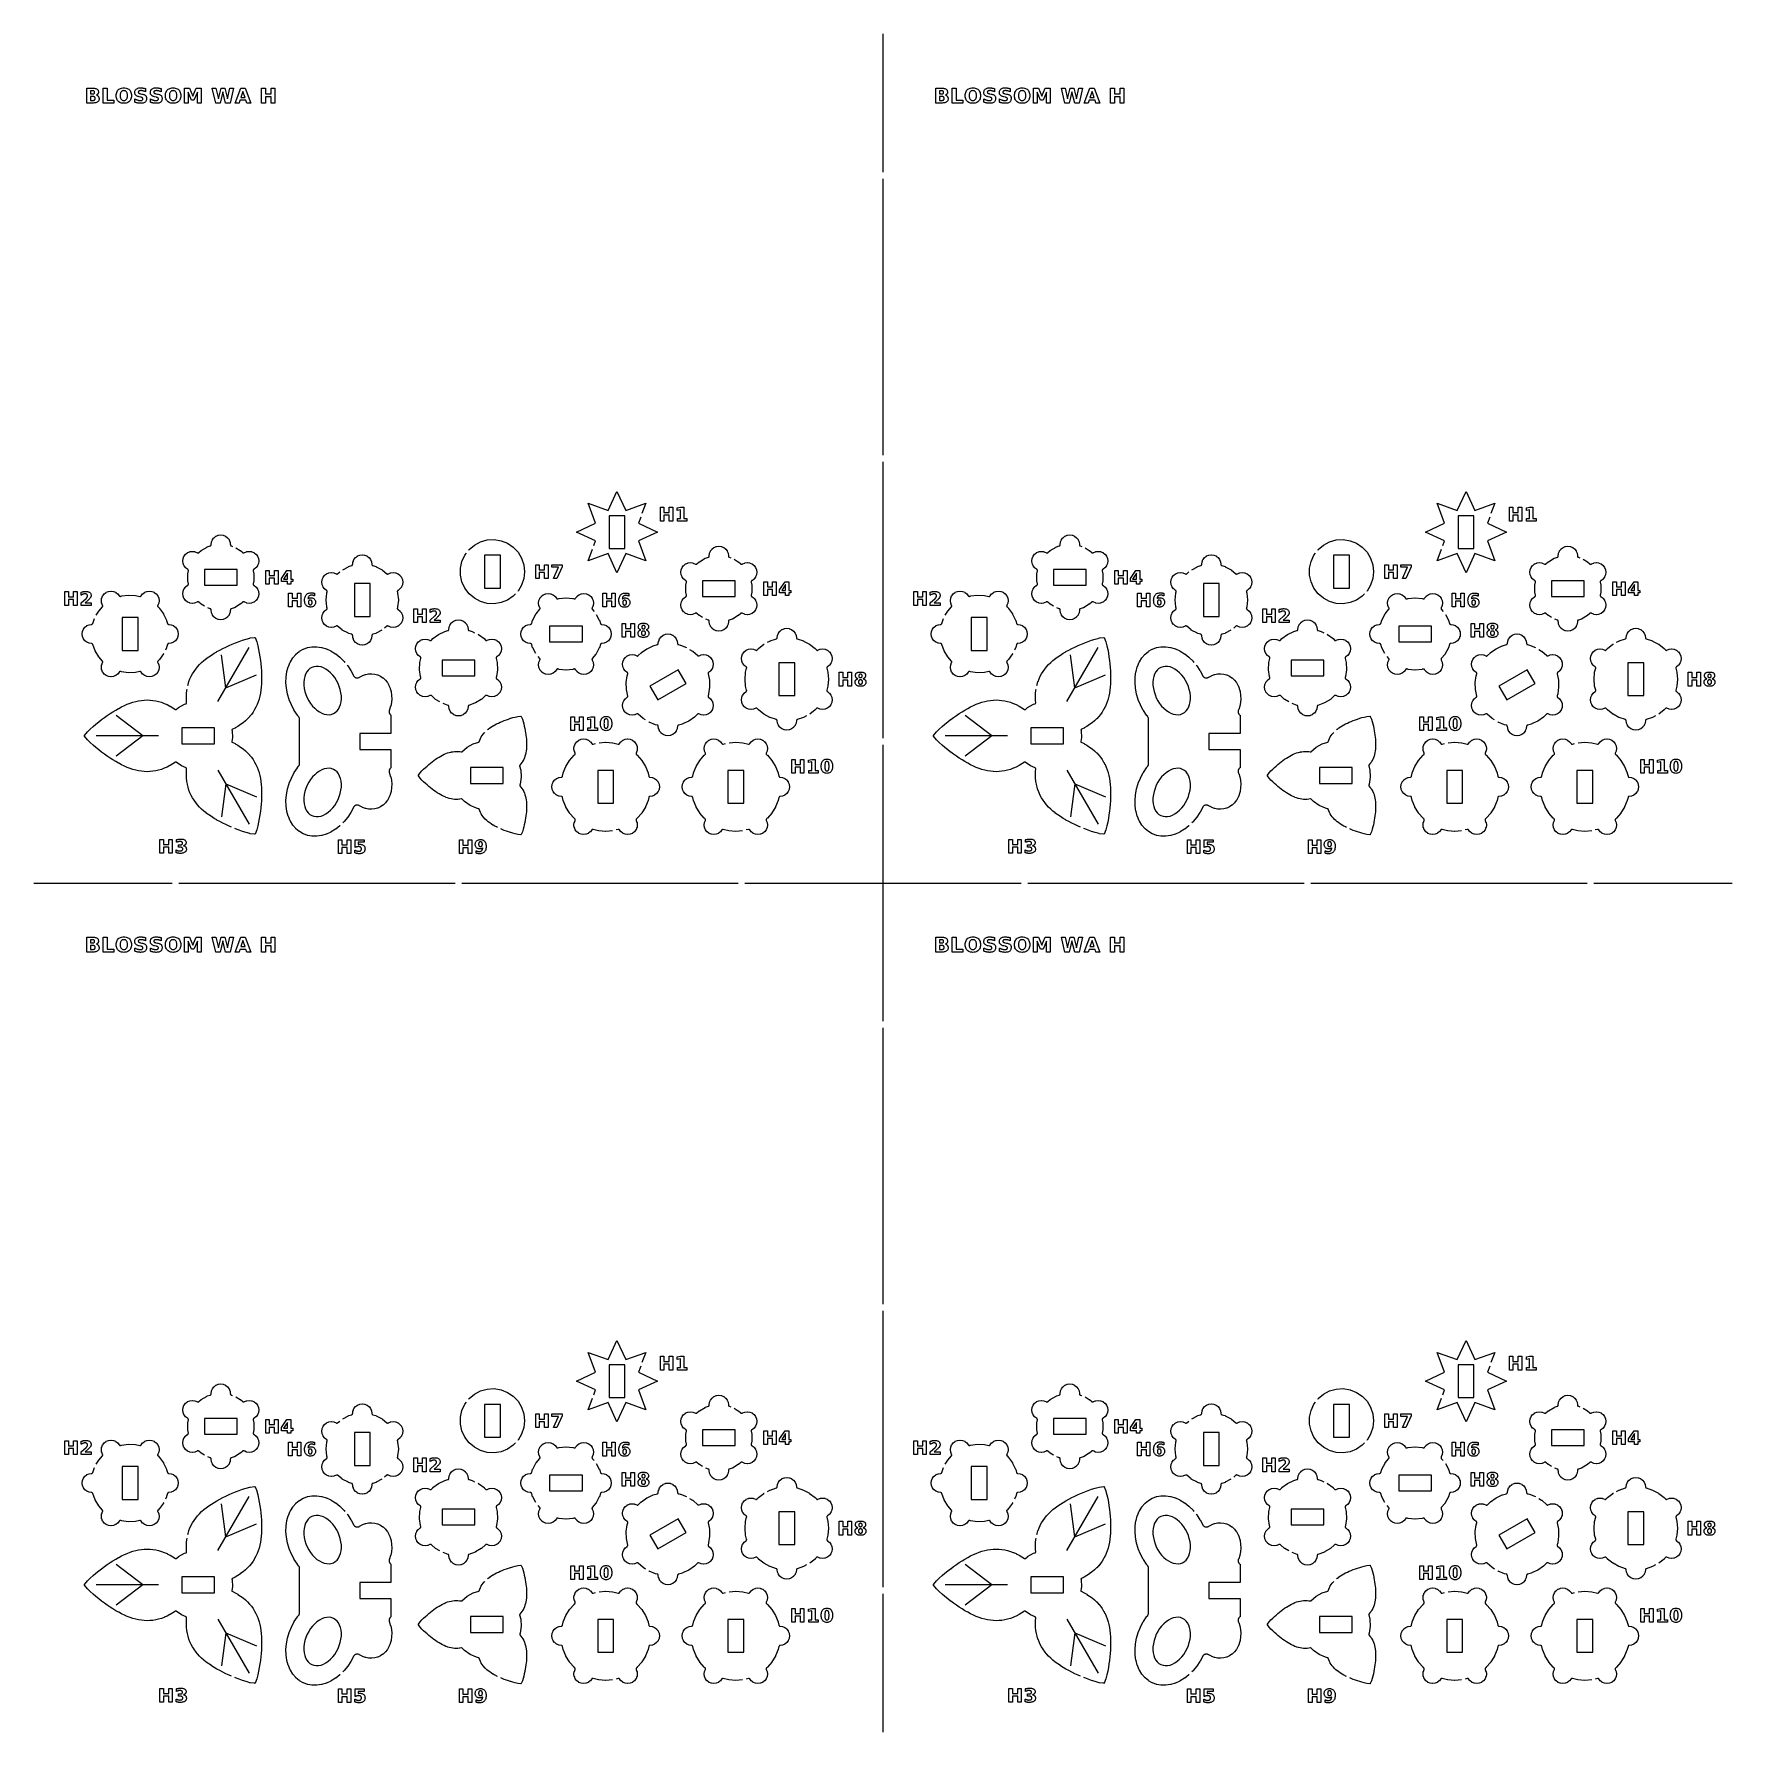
# Model space of a CAD drawing. Header units: millimetres. Extents: x 0 to 300, y 0 to 300.
import ezdxf

# ---------------------------------------------------------------- set-up
doc = ezdxf.new("R2010")
doc.units = ezdxf.units.MM
for name, color, linetype in [('CUT', 1, 'CONTINUOUS'), ('ENGRAVE', 5, 'CONTINUOUS'), ('SCORE', 7, 'CONTINUOUS')]:
    doc.layers.add(name, color=color, linetype=linetype)

msp = doc.modelspace()

# ---------------------------------------------------------------- linework, layer by layer
at = {"layer": 'CUT', "color": 1}
for points in [[(150, 275.6), (150, 300)], [(150, 225.6), (150, 274.4)], [(150, 175.6), (150, 224.4)], [(98.9062, 209.6014), (99.2103, 210.4302), (95.8216, 212), (99.2103, 213.5698), (97.9241, 217.0759), (101.4302, 215.7897), (103, 219.1784), (104.5698, 215.7897), (108.0759, 217.0759), (107.4131, 215.2689)], [(248.9062, 209.6014), (249.2103, 210.4302), (245.8216, 212), (249.2103, 213.5698), (247.9241, 217.0759), (251.4302, 215.7897), (253, 219.1784), (254.5698, 215.7897), (258.0759, 217.0759), (257.4131, 215.2689)], [(107.1892, 214.6587), (106.7897, 213.5698), (110.1784, 212), (106.7897, 210.4302), (108.0759, 206.9241), (104.5698, 208.2103), (103, 204.8216), (101.4302, 208.2103), (97.9241, 206.9241), (98.6824, 208.9912)], [(257.1892, 214.6587), (256.7897, 213.5698), (260.1784, 212), (256.7897, 210.4302), (258.0759, 206.9241), (254.5698, 208.2103), (253, 204.8216), (251.4302, 208.2103), (247.9241, 206.9241), (248.6824, 208.9912)], [(30.1199, 198.9157), (29.5584, 199.2398), (29.5469, 199.2473), (29.5363, 199.2559), (29.1242, 199.627), (29.1055, 199.6422), (29.0869, 199.6545), (29.0672, 199.6649), (29.0465, 199.6733), (29.0252, 199.6796), (29.0033, 199.6838), (28.9811, 199.6857), (28.9588, 199.6855), (28.9366, 199.6831), (28.9148, 199.6785), (28.8936, 199.6717), (28.8731, 199.6629), (28.8537, 199.6521), (28.8401, 199.6427), (28.824, 199.6318), (28.8112, 199.6259), (28.4296, 199.4678), (28.4157, 199.4627), (28.4012, 199.4602), (27.9917, 199.4063), (27.977, 199.405), (27.9624, 199.4063), (27.5528, 199.4602), (27.5383, 199.4628), (27.5245, 199.4678), (27.1429, 199.6259), (27.1295, 199.6321), (27.1175, 199.6405), (26.7898, 199.892), (26.7785, 199.9015), (26.769, 199.9127), (26.5176, 200.2404), (26.5091, 200.2525), (26.5029, 200.2658), (26.3448, 200.6475), (26.3398, 200.6613), (26.3373, 200.6758), (26.2833, 201.0853), (26.2821, 201.1), (26.2833, 201.1147), (26.3373, 201.5242), (26.3398, 201.5387), (26.3448, 201.5525), (26.5029, 201.9342), (26.5092, 201.9475), (26.5176, 201.9596), (26.769, 202.2873), (26.7785, 202.2986), (26.7898, 202.308), (27.0843, 202.534), (27.0795, 202.5443), (27.1614, 202.5831), (27.1805, 202.5946), (27.1984, 202.6079), (27.2149, 202.6229), (27.2298, 202.6395), (27.2429, 202.6575), (27.2543, 202.6766), (27.2637, 202.6969), (27.271, 202.7179), (27.2762, 202.7395), (27.2793, 202.7616), (27.2801, 202.7839), (27.2788, 202.8061), (27.2749, 202.83), (27.1596, 203.3724), (27.1575, 203.3859), (27.1568, 203.3996), (27.1568, 204.6004), (27.1575, 204.6141), (27.1596, 204.6276), (27.2749, 205.17), (27.2788, 205.1939), (27.2801, 205.2161), (27.2793, 205.2384), (27.2762, 205.2605), (27.271, 205.2821), (27.2637, 205.3031), (27.2543, 205.3234), (27.2429, 205.3425), (27.2298, 205.3605), (27.2149, 205.3771), (27.1984, 205.3921), (27.1805, 205.4054), (27.1614, 205.4169), (27.1465, 205.424), (27.1291, 205.4324), (27.1175, 205.4405), (26.7898, 205.692), (26.7785, 205.7015), (26.769, 205.7127), (26.5176, 206.0404), (26.5091, 206.0525), (26.5029, 206.0658), (26.3448, 206.4475), (26.3398, 206.4613), (26.3373, 206.4758), (26.2833, 206.8853), (26.2821, 206.9), (26.2833, 206.9147), (26.3373, 207.3242), (26.3398, 207.3387), (26.3448, 207.3525), (26.5029, 207.7342), (26.5092, 207.7475), (26.5176, 207.7596), (26.769, 208.0873), (26.7785, 208.0986), (26.7898, 208.108), (27.1175, 208.3595), (27.1296, 208.3679), (27.1429, 208.3741), (27.5245, 208.5322), (27.5384, 208.5373), (27.5529, 208.5398), (27.9624, 208.5937), (27.9771, 208.595), (27.9917, 208.5937), (28.4013, 208.5398), (28.4158, 208.5372), (28.4296, 208.5322), (28.7725, 208.3902), (28.7791, 208.3995), (28.8537, 208.3479), (28.8731, 208.3371), (28.8936, 208.3283), (28.9148, 208.3215), (28.9366, 208.3169), (28.9588, 208.3145), (28.9811, 208.3143), (29.0033, 208.3162), (29.0252, 208.3204), (29.0465, 208.3267), (29.0672, 208.3351), (29.0869, 208.3455), (29.1055, 208.3578), (29.1242, 208.373), (29.5363, 208.7441), (29.5469, 208.7527), (29.5584, 208.7602), (30.5983, 209.3606), (30.6105, 209.3668), (30.6234, 209.3717), (31.1507, 209.5431), (31.1733, 209.5517), (31.1933, 209.5616), (31.2121, 209.5735), (31.2297, 209.5872), (31.2458, 209.6025), (31.2604, 209.6194), (31.2732, 209.6376), (31.2841, 209.657), (31.2931, 209.6774), (31.3, 209.6986), (31.3048, 209.7204), (31.3074, 209.7425), (31.3078, 209.7648), (31.3064, 209.7812), (31.305, 209.8006), (31.3063, 209.8147), (31.3602, 210.2242), (31.3628, 210.2387), (31.3678, 210.2525), (31.5259, 210.6342), (31.5321, 210.6475), (31.5405, 210.6596), (31.792, 210.9873), (31.8015, 210.9986), (31.8127, 211.008), (32.1404, 211.2595), (32.1525, 211.2679), (32.1658, 211.2741), (32.5475, 211.4322), (32.5613, 211.4373), (32.5758, 211.4398), (32.9853, 211.4937), (33, 211.495), (33.0147, 211.4937), (33.4242, 211.4398), (33.4387, 211.4372), (33.4525, 211.4322), (33.8342, 211.2741), (33.8475, 211.2679), (33.8596, 211.2595), (34.1873, 211.008), (34.1986, 210.9985), (34.208, 210.9873), (34.4595, 210.6596), (34.4679, 210.6475), (34.4741, 210.6342), (34.6322, 210.2525), (34.6373, 210.2387), (34.6398, 210.2242), (34.6883, 209.8562), (34.6996, 209.8552), (34.6922, 209.7648), (34.6926, 209.7425), (34.6952, 209.7204), (34.7, 209.6986), (34.7069, 209.6774), (34.7159, 209.657), (34.7268, 209.6376), (34.7396, 209.6194), (34.7542, 209.6025), (34.7703, 209.5872), (34.7879, 209.5735), (34.8067, 209.5616), (34.8267, 209.5517), (34.8493, 209.5431), (35.1045, 209.4601)], [(76.796, 208.793), (76.8797, 208.903), (77.815, 209.6975), (78.8993, 210.2724), (80.0818, 210.6007), (81.3073, 210.6671), (82.5183, 210.4686), (83.6584, 210.0143), (84.6742, 209.3256), (85.5182, 208.4346), (86.1509, 207.3831), (86.5428, 206.2201), (86.6754, 205), (86.5428, 203.7799), (86.1509, 202.6169), (85.5182, 201.5654), (85.5041, 201.5505)], [(180.1199, 198.9157), (179.5584, 199.2398), (179.5469, 199.2473), (179.5363, 199.2559), (179.1242, 199.627), (179.1055, 199.6422), (179.0869, 199.6545), (179.0672, 199.6649), (179.0465, 199.6733), (179.0252, 199.6796), (179.0033, 199.6838), (178.9811, 199.6857), (178.9588, 199.6855), (178.9366, 199.6831), (178.9148, 199.6785), (178.8936, 199.6717), (178.8731, 199.6629), (178.8537, 199.6521), (178.8401, 199.6427), (178.824, 199.6318), (178.8112, 199.6259), (178.4296, 199.4678), (178.4157, 199.4627), (178.4012, 199.4602), (177.9917, 199.4063), (177.977, 199.405), (177.9624, 199.4063), (177.5528, 199.4602), (177.5383, 199.4628), (177.5245, 199.4678), (177.1429, 199.6259), (177.1295, 199.6321), (177.1175, 199.6405), (176.7898, 199.892), (176.7785, 199.9015), (176.769, 199.9127), (176.5176, 200.2404), (176.5091, 200.2525), (176.5029, 200.2658), (176.3448, 200.6475), (176.3398, 200.6613), (176.3373, 200.6758), (176.2833, 201.0853), (176.2821, 201.1), (176.2833, 201.1147), (176.3373, 201.5242), (176.3398, 201.5387), (176.3448, 201.5525), (176.5029, 201.9342), (176.5092, 201.9475), (176.5176, 201.9596), (176.769, 202.2873), (176.7785, 202.2986), (176.7898, 202.308), (177.0843, 202.534), (177.0795, 202.5443), (177.1614, 202.5831), (177.1805, 202.5946), (177.1984, 202.6079), (177.2149, 202.6229), (177.2298, 202.6395), (177.2429, 202.6575), (177.2543, 202.6766), (177.2637, 202.6969), (177.271, 202.7179), (177.2762, 202.7395), (177.2793, 202.7616), (177.2801, 202.7839), (177.2788, 202.8061), (177.2749, 202.83), (177.1596, 203.3724), (177.1575, 203.3859), (177.1568, 203.3996), (177.1568, 204.6004), (177.1575, 204.6141), (177.1596, 204.6276), (177.2749, 205.17), (177.2788, 205.1939), (177.2801, 205.2161), (177.2793, 205.2384), (177.2762, 205.2605), (177.271, 205.2821), (177.2637, 205.3031), (177.2543, 205.3234), (177.2429, 205.3425), (177.2298, 205.3605), (177.2149, 205.3771), (177.1984, 205.3921), (177.1805, 205.4054), (177.1614, 205.4169), (177.1465, 205.424), (177.1291, 205.4324), (177.1175, 205.4405), (176.7898, 205.692), (176.7785, 205.7015), (176.769, 205.7127), (176.5176, 206.0404), (176.5091, 206.0525), (176.5029, 206.0658), (176.3448, 206.4475), (176.3398, 206.4613), (176.3373, 206.4758), (176.2833, 206.8853), (176.2821, 206.9), (176.2833, 206.9147), (176.3373, 207.3242), (176.3398, 207.3387), (176.3448, 207.3525), (176.5029, 207.7342), (176.5092, 207.7475), (176.5176, 207.7596), (176.769, 208.0873), (176.7785, 208.0986), (176.7898, 208.108), (177.1175, 208.3595), (177.1296, 208.3679), (177.1429, 208.3741), (177.5245, 208.5322), (177.5384, 208.5373), (177.5529, 208.5398), (177.9624, 208.5937), (177.9771, 208.595), (177.9917, 208.5937), (178.4013, 208.5398), (178.4158, 208.5372), (178.4296, 208.5322), (178.7725, 208.3902), (178.7791, 208.3995), (178.8537, 208.3479), (178.8731, 208.3371), (178.8936, 208.3283), (178.9148, 208.3215), (178.9366, 208.3169), (178.9588, 208.3145), (178.9811, 208.3143), (179.0033, 208.3162), (179.0252, 208.3204), (179.0465, 208.3267), (179.0672, 208.3351), (179.0869, 208.3455), (179.1055, 208.3578), (179.1242, 208.373), (179.5363, 208.7441), (179.5469, 208.7527), (179.5584, 208.7602), (180.5983, 209.3606), (180.6105, 209.3668), (180.6234, 209.3717), (181.1507, 209.5431), (181.1733, 209.5517), (181.1933, 209.5616), (181.2121, 209.5735), (181.2297, 209.5872), (181.2458, 209.6025), (181.2604, 209.6194), (181.2732, 209.6376), (181.2841, 209.657), (181.2931, 209.6774), (181.3, 209.6986), (181.3048, 209.7204), (181.3074, 209.7425), (181.3078, 209.7648), (181.3064, 209.7812), (181.305, 209.8006), (181.3063, 209.8147), (181.3602, 210.2242), (181.3628, 210.2387), (181.3678, 210.2525), (181.5259, 210.6342), (181.5321, 210.6475), (181.5405, 210.6596), (181.792, 210.9873), (181.8015, 210.9986), (181.8127, 211.008), (182.1404, 211.2595), (182.1525, 211.2679), (182.1658, 211.2741), (182.5475, 211.4322), (182.5613, 211.4373), (182.5758, 211.4398), (182.9853, 211.4937), (183, 211.495), (183.0147, 211.4937), (183.4242, 211.4398), (183.4387, 211.4372), (183.4525, 211.4322), (183.8342, 211.2741), (183.8475, 211.2679), (183.8596, 211.2595), (184.1873, 211.008), (184.1986, 210.9985), (184.208, 210.9873), (184.4595, 210.6596), (184.4679, 210.6475), (184.4741, 210.6342), (184.6322, 210.2525), (184.6373, 210.2387), (184.6398, 210.2242), (184.6883, 209.8562), (184.6996, 209.8552), (184.6922, 209.7648), (184.6926, 209.7425), (184.6952, 209.7204), (184.7, 209.6986), (184.7069, 209.6774), (184.7159, 209.657), (184.7268, 209.6376), (184.7396, 209.6194), (184.7542, 209.6025), (184.7703, 209.5872), (184.7879, 209.5735), (184.8067, 209.5616), (184.8267, 209.5517), (184.8493, 209.5431), (185.1045, 209.4601)], [(226.796, 208.793), (226.8797, 208.903), (227.815, 209.6975), (228.8993, 210.2724), (230.0818, 210.6007), (231.3073, 210.6671), (232.5183, 210.4686), (233.6584, 210.0143), (234.6742, 209.3256), (235.5182, 208.4346), (236.1509, 207.3831), (236.5428, 206.2201), (236.6754, 205), (236.5428, 203.7799), (236.1509, 202.6169), (235.5182, 201.5654), (235.5041, 201.5505)], [(35.693, 209.1924), (36.4416, 208.7602), (36.4531, 208.7527), (36.4637, 208.7441), (36.8758, 208.373), (36.8945, 208.3578), (36.9131, 208.3455), (36.9328, 208.3351), (36.9535, 208.3267), (36.9748, 208.3204), (36.9967, 208.3162), (37.0189, 208.3143), (37.0412, 208.3145), (37.0634, 208.3169), (37.0852, 208.3215), (37.1064, 208.3283), (37.1269, 208.3371), (37.1463, 208.3479), (37.1599, 208.3573), (37.176, 208.3682), (37.1888, 208.3741), (37.5704, 208.5322), (37.5843, 208.5373), (37.5988, 208.5398), (38.0083, 208.5937), (38.023, 208.595), (38.0376, 208.5937), (38.4472, 208.5398), (38.4617, 208.5372), (38.4755, 208.5322), (38.8571, 208.3741), (38.8705, 208.3679), (38.8825, 208.3595), (39.2102, 208.108), (39.2215, 208.0985), (39.231, 208.0873), (39.4824, 207.7596), (39.4909, 207.7475), (39.4971, 207.7342), (39.6552, 207.3525), (39.6602, 207.3387), (39.6627, 207.3242), (39.7167, 206.9147), (39.7179, 206.9), (39.7167, 206.8853), (39.6627, 206.4758), (39.6602, 206.4613), (39.6552, 206.4475), (39.4971, 206.0658), (39.4908, 206.0525), (39.4824, 206.0404), (39.231, 205.7127), (39.2215, 205.7014), (39.2102, 205.692), (38.9157, 205.466), (38.9205, 205.4557), (38.8386, 205.4169), (38.8195, 205.4054), (38.8016, 205.3921), (38.7851, 205.3771), (38.7702, 205.3605), (38.7571, 205.3425), (38.7457, 205.3234), (38.7363, 205.3031), (38.729, 205.2821), (38.7238, 205.2605), (38.7207, 205.2384), (38.7199, 205.2161), (38.7212, 205.1939), (38.7251, 205.17), (38.8404, 204.6276), (38.8425, 204.6141), (38.8432, 204.6004), (38.8432, 203.3996), (38.8425, 203.3859), (38.8404, 203.3724), (38.7251, 202.83), (38.7212, 202.8061), (38.7199, 202.7839), (38.7207, 202.7616), (38.7238, 202.7395), (38.729, 202.7179), (38.7363, 202.6969), (38.7457, 202.6766), (38.7571, 202.6575), (38.7702, 202.6395), (38.7851, 202.6229), (38.8016, 202.6079), (38.8195, 202.5946), (38.8386, 202.5831), (38.8535, 202.576), (38.8709, 202.5676), (38.8825, 202.5595), (39.2102, 202.308), (39.2215, 202.2985), (39.231, 202.2873), (39.4824, 201.9596), (39.4909, 201.9475), (39.4971, 201.9342), (39.6552, 201.5525), (39.6602, 201.5387), (39.6627, 201.5242), (39.7167, 201.1147), (39.7179, 201.1), (39.7167, 201.0853), (39.6627, 200.6758), (39.6602, 200.6613), (39.6552, 200.6475), (39.4971, 200.2658), (39.4908, 200.2525), (39.4824, 200.2404), (39.231, 199.9127), (39.2215, 199.9014), (39.2102, 199.892), (38.8825, 199.6405), (38.8704, 199.6321), (38.8571, 199.6259), (38.4755, 199.4678), (38.4616, 199.4627), (38.4471, 199.4602), (38.0376, 199.4063), (38.0229, 199.405), (38.0083, 199.4063), (37.5987, 199.4602), (37.5842, 199.4628), (37.5704, 199.4678), (37.2275, 199.6098), (37.2209, 199.6005), (37.1463, 199.6521), (37.1269, 199.6629), (37.1064, 199.6717), (37.0852, 199.6785), (37.0634, 199.6831), (37.0412, 199.6855), (37.0189, 199.6857), (36.9967, 199.6838), (36.9748, 199.6796), (36.9535, 199.6733), (36.9328, 199.6649), (36.9131, 199.6545), (36.8945, 199.6422), (36.8758, 199.627), (36.4637, 199.2559), (36.4531, 199.2473), (36.4416, 199.2398), (35.4017, 198.6394), (35.3895, 198.6332), (35.3766, 198.6283), (34.8493, 198.4569), (34.8267, 198.4483), (34.8067, 198.4384), (34.7879, 198.4265), (34.7703, 198.4128), (34.7542, 198.3975), (34.7396, 198.3806), (34.7268, 198.3624), (34.7159, 198.343), (34.7069, 198.3226), (34.7, 198.3014), (34.6952, 198.2796), (34.6926, 198.2575), (34.6922, 198.2352), (34.6996, 198.1448), (34.6883, 198.1438), (34.6398, 197.7758), (34.6372, 197.7613), (34.6322, 197.7475), (34.4741, 197.3658), (34.4679, 197.3525), (34.4595, 197.3404), (34.208, 197.0127), (34.1985, 197.0014), (34.1873, 196.992), (33.8596, 196.7405), (33.8475, 196.7321), (33.8342, 196.7259), (33.4525, 196.5678), (33.4387, 196.5627), (33.4242, 196.5602), (33.0147, 196.5063), (33, 196.505), (32.9853, 196.5063), (32.5758, 196.5602), (32.5613, 196.5628), (32.5475, 196.5678), (32.1658, 196.7259), (32.1525, 196.7321), (32.1404, 196.7405), (31.8127, 196.992), (31.8014, 197.0015), (31.792, 197.0127), (31.5405, 197.3404), (31.5321, 197.3525), (31.5259, 197.3658), (31.3678, 197.7475), (31.3627, 197.7613), (31.3602, 197.7758), (31.3117, 198.1438), (31.3004, 198.1448), (31.3078, 198.2352), (31.3074, 198.2575), (31.3048, 198.2796), (31.3, 198.3014), (31.2931, 198.3226), (31.2841, 198.343), (31.2732, 198.3624), (31.2604, 198.3806), (31.2458, 198.3975), (31.2297, 198.4128), (31.2121, 198.4265), (31.1933, 198.4384), (31.1733, 198.4483), (31.1507, 198.4569), (30.69, 198.6066)], [(54.5405, 205.345), (55.5489, 205.884), (55.5605, 205.8895), (55.5726, 205.8938), (56.1442, 206.0672), (56.1665, 206.0752), (56.1863, 206.0845), (56.2051, 206.0957), (56.2228, 206.1087), (56.239, 206.1234), (56.2538, 206.1396), (56.2669, 206.1571), (56.2783, 206.1758), (56.2878, 206.1955), (56.2953, 206.2161), (56.3008, 206.2373), (56.3042, 206.2589), (56.3055, 206.2808), (56.3053, 206.2869), (56.3053, 206.3033), (56.3063, 206.3147), (56.3602, 206.7242), (56.3628, 206.7387), (56.3678, 206.7525), (56.5259, 207.1342), (56.5321, 207.1475), (56.5405, 207.1596), (56.792, 207.4873), (56.8015, 207.4986), (56.8127, 207.508), (57.1404, 207.7595), (57.1525, 207.7679), (57.1658, 207.7741), (57.5475, 207.9322), (57.5613, 207.9373), (57.5758, 207.9398), (57.9853, 207.9937), (58, 207.995), (58.0147, 207.9937), (58.4242, 207.9398), (58.4387, 207.9372), (58.4525, 207.9322), (58.8342, 207.7741), (58.8475, 207.7679), (58.8596, 207.7595), (59.1873, 207.508), (59.1986, 207.4985), (59.208, 207.4873), (59.4595, 207.1596), (59.4679, 207.1475), (59.4741, 207.1342), (59.6322, 206.7525), (59.6373, 206.7387), (59.6398, 206.7242), (59.6937, 206.3147), (59.6947, 206.3033), (59.6947, 206.2869), (59.6945, 206.2808), (59.6958, 206.2589), (59.6992, 206.2373), (59.7047, 206.2161), (59.7122, 206.1955), (59.7217, 206.1758), (59.7331, 206.1571), (59.7462, 206.1396), (59.761, 206.1234), (59.7772, 206.1087), (59.7949, 206.0957), (59.8137, 206.0845), (59.8335, 206.0752), (59.8558, 206.0672), (60.4274, 205.8938), (60.4395, 205.8895), (60.4511, 205.884), (61.5306, 205.307), (61.5416, 205.3004), (61.5519, 205.2927), (62.3493, 204.6383), (62.3691, 204.6237), (62.3886, 204.6121), (62.4092, 204.6026), (62.4306, 204.5951), (62.4527, 204.5899), (62.4752, 204.5869), (62.4978, 204.5862), (62.5205, 204.5878), (62.5428, 204.5916), (62.5647, 204.5977), (62.5858, 204.6059), (62.6077, 204.6171), (62.6114, 204.6193), (62.6218, 204.6241), (63.0034, 204.7822), (63.0173, 204.7873), (63.0318, 204.7898), (63.4413, 204.8437), (63.456, 204.845), (63.4706, 204.8437), (63.8802, 204.7898), (63.8947, 204.7872), (63.9085, 204.7822), (64.2901, 204.6241), (64.3035, 204.6179), (64.3155, 204.6095), (64.6432, 204.358), (64.6545, 204.3485), (64.664, 204.3373), (64.9154, 204.0096), (64.9239, 203.9975), (64.9301, 203.9842), (65.0882, 203.6025), (65.0932, 203.5887), (65.0958, 203.5742), (65.1497, 203.1647), (65.151, 203.15), (65.1497, 203.1353), (65.0958, 202.7258), (65.0932, 202.7113), (65.0882, 202.6975), (64.9301, 202.3158), (64.9239, 202.3025), (64.9154, 202.2904), (64.664, 201.9627), (64.6545, 201.9514), (64.6432, 201.942), (64.3155, 201.6905), (64.3061, 201.684), (64.3034, 201.6824), (64.2837, 201.6697), (64.2668, 201.6564), (64.2512, 201.6415), (64.2372, 201.6252), (64.2247, 201.6076), (64.214, 201.5889), (64.2051, 201.5693), (64.1982, 201.5489), (64.1932, 201.5279), (64.1903, 201.5066), (64.1894, 201.485), (64.1906, 201.4635), (64.1938, 201.4422), (64.1995, 201.4196), (64.2491, 201.2561), (64.2522, 201.2436), (64.2541, 201.2309), (64.3741, 200.0128), (64.3747, 200), (64.3741, 199.9872), (64.2541, 198.7691), (64.2522, 198.7564), (64.2491, 198.7439), (64.1995, 198.5804), (64.1938, 198.5578), (64.1906, 198.5365), (64.1894, 198.515), (64.1903, 198.4934), (64.1932, 198.4721), (64.1982, 198.4511), (64.2051, 198.4307), (64.214, 198.4111), (64.2247, 198.3924), (64.2372, 198.3748), (64.2512, 198.3585), (64.2668, 198.3436), (64.2837, 198.3303), (64.3034, 198.3176), (64.3061, 198.316), (64.3155, 198.3095), (64.6432, 198.058), (64.6545, 198.0485), (64.664, 198.0373), (64.9154, 197.7096), (64.9239, 197.6975), (64.9301, 197.6842), (65.0882, 197.3025), (65.0932, 197.2887), (65.0958, 197.2742), (65.1497, 196.8647), (65.151, 196.85), (65.1497, 196.8353), (65.0958, 196.4258), (65.0932, 196.4113), (65.0882, 196.3975), (64.9301, 196.0158), (64.9239, 196.0025), (64.9154, 195.9904), (64.664, 195.6627), (64.6545, 195.6514), (64.6432, 195.642), (64.3155, 195.3905), (64.3034, 195.3821), (64.2901, 195.3759), (63.9085, 195.2178), (63.8946, 195.2127), (63.8802, 195.2102), (63.4706, 195.1563), (63.4559, 195.155), (63.4413, 195.1563), (63.0318, 195.2102), (63.0172, 195.2128), (63.0034, 195.2178), (62.6218, 195.3759), (62.6114, 195.3807), (62.6077, 195.3829), (62.5858, 195.3941), (62.5647, 195.4023), (62.5428, 195.4084), (62.5205, 195.4122), (62.4978, 195.4138), (62.4752, 195.4131), (62.4527, 195.4101), (62.4306, 195.4049), (62.4092, 195.3974), (62.3886, 195.3879), (62.3691, 195.3763), (62.3493, 195.3617), (61.958, 195.0405)], [(85.0571, 201.0786), (84.6742, 200.6744), (83.6584, 199.9857), (82.5183, 199.5314), (81.3073, 199.3329), (80.0818, 199.3993), (78.8993, 199.7276), (77.815, 200.3025), (76.8797, 201.097), (76.137, 202.074), (75.6216, 203.1878), (75.3578, 204.3864), (75.3578, 205.6136), (75.6216, 206.8122), (76.137, 207.926), (76.4027, 208.2755)], [(118.1199, 196.9157), (117.5584, 197.2398), (117.5469, 197.2473), (117.5363, 197.2559), (117.1242, 197.627), (117.1055, 197.6422), (117.0869, 197.6545), (117.0672, 197.6649), (117.0465, 197.6733), (117.0252, 197.6796), (117.0033, 197.6838), (116.9811, 197.6857), (116.9588, 197.6855), (116.9366, 197.6831), (116.9148, 197.6785), (116.8936, 197.6717), (116.8731, 197.6629), (116.8537, 197.6521), (116.8401, 197.6427), (116.824, 197.6318), (116.8112, 197.6259), (116.4296, 197.4678), (116.4157, 197.4627), (116.4012, 197.4602), (115.9917, 197.4063), (115.977, 197.405), (115.9624, 197.4063), (115.5528, 197.4602), (115.5383, 197.4628), (115.5245, 197.4678), (115.1429, 197.6259), (115.1295, 197.6321), (115.1175, 197.6405), (114.7898, 197.892), (114.7785, 197.9015), (114.769, 197.9127), (114.5176, 198.2404), (114.5091, 198.2525), (114.5029, 198.2658), (114.3448, 198.6475), (114.3398, 198.6613), (114.3373, 198.6758), (114.2833, 199.0853), (114.2821, 199.1), (114.2833, 199.1147), (114.3373, 199.5242), (114.3398, 199.5387), (114.3448, 199.5525), (114.5029, 199.9342), (114.5092, 199.9475), (114.5176, 199.9596), (114.769, 200.2873), (114.7785, 200.2986), (114.7898, 200.308), (115.0843, 200.534), (115.0795, 200.5443), (115.1614, 200.5831), (115.1805, 200.5946), (115.1984, 200.6079), (115.2149, 200.6229), (115.2298, 200.6395), (115.2429, 200.6575), (115.2543, 200.6766), (115.2637, 200.6969), (115.271, 200.7179), (115.2762, 200.7395), (115.2793, 200.7616), (115.2801, 200.7839), (115.2788, 200.8061), (115.2749, 200.83), (115.1596, 201.3724), (115.1575, 201.3859), (115.1568, 201.3996), (115.1568, 202.6004), (115.1575, 202.6141), (115.1596, 202.6276), (115.2749, 203.17), (115.2788, 203.1939), (115.2801, 203.2161), (115.2793, 203.2384), (115.2762, 203.2605), (115.271, 203.2821), (115.2637, 203.3031), (115.2543, 203.3234), (115.2429, 203.3425), (115.2298, 203.3605), (115.2149, 203.3771), (115.1984, 203.3921), (115.1805, 203.4054), (115.1614, 203.4169), (115.1465, 203.424), (115.1291, 203.4324), (115.1175, 203.4405), (114.7898, 203.692), (114.7785, 203.7015), (114.769, 203.7127), (114.5176, 204.0404), (114.5091, 204.0525), (114.5029, 204.0658), (114.3448, 204.4475), (114.3398, 204.4613), (114.3373, 204.4758), (114.2833, 204.8853), (114.2821, 204.9), (114.2833, 204.9147), (114.3373, 205.3242), (114.3398, 205.3387), (114.3448, 205.3525), (114.5029, 205.7342), (114.5092, 205.7475), (114.5176, 205.7596), (114.769, 206.0873), (114.7785, 206.0986), (114.7898, 206.108), (115.1175, 206.3595), (115.1296, 206.3679), (115.1429, 206.3741), (115.5245, 206.5322), (115.5384, 206.5373), (115.5529, 206.5398), (115.9624, 206.5937), (115.9771, 206.595), (115.9917, 206.5937), (116.4013, 206.5398), (116.4158, 206.5372), (116.4296, 206.5322), (116.7725, 206.3902), (116.7791, 206.3995), (116.8537, 206.3479), (116.8731, 206.3371), (116.8936, 206.3283), (116.9148, 206.3215), (116.9366, 206.3169), (116.9588, 206.3145), (116.9811, 206.3143), (117.0033, 206.3162), (117.0252, 206.3204), (117.0465, 206.3267), (117.0672, 206.3351), (117.0869, 206.3455), (117.1055, 206.3578), (117.1242, 206.373), (117.5363, 206.7441), (117.5469, 206.7527), (117.5584, 206.7602), (118.5983, 207.3606), (118.6105, 207.3668), (118.6234, 207.3717), (119.1507, 207.5431), (119.1733, 207.5517), (119.1933, 207.5616), (119.2121, 207.5735), (119.2297, 207.5872), (119.2458, 207.6025), (119.2604, 207.6194), (119.2732, 207.6376), (119.2841, 207.657), (119.2931, 207.6774), (119.3, 207.6986), (119.3048, 207.7204), (119.3074, 207.7425), (119.3078, 207.7648), (119.3064, 207.7812), (119.305, 207.8006), (119.3063, 207.8147), (119.3602, 208.2242), (119.3628, 208.2387), (119.3678, 208.2525), (119.5259, 208.6342), (119.5321, 208.6475), (119.5405, 208.6596), (119.792, 208.9873), (119.8015, 208.9986), (119.8127, 209.008), (120.1404, 209.2595), (120.1525, 209.2679), (120.1658, 209.2741), (120.5475, 209.4322), (120.5613, 209.4373), (120.5758, 209.4398), (120.9853, 209.4937), (121, 209.495), (121.0147, 209.4937), (121.4242, 209.4398), (121.4387, 209.4372), (121.4525, 209.4322), (121.8342, 209.2741), (121.8475, 209.2679), (121.8596, 209.2595), (122.1873, 209.008), (122.1986, 208.9985), (122.208, 208.9873), (122.4595, 208.6596), (122.4679, 208.6475), (122.4741, 208.6342), (122.6322, 208.2525), (122.6373, 208.2387), (122.6398, 208.2242), (122.6883, 207.8562), (122.6996, 207.8552), (122.6922, 207.7648), (122.6926, 207.7425), (122.6952, 207.7204), (122.7, 207.6986), (122.7069, 207.6774), (122.7159, 207.657), (122.7268, 207.6376), (122.7396, 207.6194), (122.7542, 207.6025), (122.7703, 207.5872), (122.7879, 207.5735), (122.8067, 207.5616), (122.8267, 207.5517), (122.8493, 207.5431), (123.1045, 207.4601)], [(123.693, 207.1924), (124.4416, 206.7602), (124.4531, 206.7527), (124.4637, 206.7441), (124.8758, 206.373), (124.8945, 206.3578), (124.9131, 206.3455), (124.9328, 206.3351), (124.9535, 206.3267), (124.9748, 206.3204), (124.9967, 206.3162), (125.0189, 206.3143), (125.0412, 206.3145), (125.0634, 206.3169), (125.0852, 206.3215), (125.1064, 206.3283), (125.1269, 206.3371), (125.1463, 206.3479), (125.1599, 206.3573), (125.176, 206.3682), (125.1888, 206.3741), (125.5704, 206.5322), (125.5843, 206.5373), (125.5988, 206.5398), (126.0083, 206.5937), (126.023, 206.595), (126.0376, 206.5937), (126.4472, 206.5398), (126.4617, 206.5372), (126.4755, 206.5322), (126.8571, 206.3741), (126.8705, 206.3679), (126.8825, 206.3595), (127.2102, 206.108), (127.2215, 206.0985), (127.231, 206.0873), (127.4824, 205.7596), (127.4909, 205.7475), (127.4971, 205.7342), (127.6552, 205.3525), (127.6602, 205.3387), (127.6627, 205.3242), (127.7167, 204.9147), (127.7179, 204.9), (127.7167, 204.8853), (127.6627, 204.4758), (127.6602, 204.4613), (127.6552, 204.4475), (127.4971, 204.0658), (127.4908, 204.0525), (127.4824, 204.0404), (127.231, 203.7127), (127.2215, 203.7014), (127.2102, 203.692), (126.9157, 203.466), (126.9205, 203.4557), (126.8386, 203.4169), (126.8195, 203.4054), (126.8016, 203.3921), (126.7851, 203.3771), (126.7702, 203.3605), (126.7571, 203.3425), (126.7457, 203.3234), (126.7363, 203.3031), (126.729, 203.2821), (126.7238, 203.2605), (126.7207, 203.2384), (126.7199, 203.2161), (126.7212, 203.1939), (126.7251, 203.17), (126.8404, 202.6276), (126.8425, 202.6141), (126.8432, 202.6004), (126.8432, 201.3996), (126.8425, 201.3859), (126.8404, 201.3724), (126.7251, 200.83), (126.7212, 200.8061), (126.7199, 200.7839), (126.7207, 200.7616), (126.7238, 200.7395), (126.729, 200.7179), (126.7363, 200.6969), (126.7457, 200.6766), (126.7571, 200.6575), (126.7702, 200.6395), (126.7851, 200.6229), (126.8016, 200.6079), (126.8195, 200.5946), (126.8386, 200.5831), (126.8535, 200.576), (126.8709, 200.5676), (126.8825, 200.5595), (127.2102, 200.308), (127.2215, 200.2985), (127.231, 200.2873), (127.4824, 199.9596), (127.4909, 199.9475), (127.4971, 199.9342), (127.6552, 199.5525), (127.6602, 199.5387), (127.6627, 199.5242), (127.7167, 199.1147), (127.7179, 199.1), (127.7167, 199.0853), (127.6627, 198.6758), (127.6602, 198.6613), (127.6552, 198.6475), (127.4971, 198.2658), (127.4908, 198.2525), (127.4824, 198.2404), (127.231, 197.9127), (127.2215, 197.9014), (127.2102, 197.892), (126.8825, 197.6405), (126.8704, 197.6321), (126.8571, 197.6259), (126.4755, 197.4678), (126.4616, 197.4627), (126.4471, 197.4602), (126.0376, 197.4063), (126.0229, 197.405), (126.0083, 197.4063), (125.5987, 197.4602), (125.5842, 197.4628), (125.5704, 197.4678), (125.2275, 197.6098), (125.2209, 197.6005), (125.1463, 197.6521), (125.1269, 197.6629), (125.1064, 197.6717), (125.0852, 197.6785), (125.0634, 197.6831), (125.0412, 197.6855), (125.0189, 197.6857), (124.9967, 197.6838), (124.9748, 197.6796), (124.9535, 197.6733), (124.9328, 197.6649), (124.9131, 197.6545), (124.8945, 197.6422), (124.8758, 197.627), (124.4637, 197.2559), (124.4531, 197.2473), (124.4416, 197.2398), (123.4017, 196.6394), (123.3895, 196.6332), (123.3766, 196.6283), (122.8493, 196.4569), (122.8267, 196.4483), (122.8067, 196.4384), (122.7879, 196.4265), (122.7703, 196.4128), (122.7542, 196.3975), (122.7396, 196.3806), (122.7268, 196.3624), (122.7159, 196.343), (122.7069, 196.3226), (122.7, 196.3014), (122.6952, 196.2796), (122.6926, 196.2575), (122.6922, 196.2352), (122.6996, 196.1448), (122.6883, 196.1438), (122.6398, 195.7758), (122.6372, 195.7613), (122.6322, 195.7475), (122.4741, 195.3658), (122.4679, 195.3525), (122.4595, 195.3404), (122.208, 195.0127), (122.1985, 195.0014), (122.1873, 194.992), (121.8596, 194.7405), (121.8475, 194.7321), (121.8342, 194.7259), (121.4525, 194.5678), (121.4387, 194.5627), (121.4242, 194.5602), (121.0147, 194.5063), (121, 194.505), (120.9853, 194.5063), (120.5758, 194.5602), (120.5613, 194.5628), (120.5475, 194.5678), (120.1658, 194.7259), (120.1525, 194.7321), (120.1404, 194.7405), (119.8127, 194.992), (119.8014, 195.0015), (119.792, 195.0127), (119.5405, 195.3404), (119.5321, 195.3525), (119.5259, 195.3658), (119.3678, 195.7475), (119.3627, 195.7613), (119.3602, 195.7758), (119.3117, 196.1438), (119.3004, 196.1448), (119.3078, 196.2352), (119.3074, 196.2575), (119.3048, 196.2796), (119.3, 196.3014), (119.2931, 196.3226), (119.2841, 196.343), (119.2732, 196.3624), (119.2604, 196.3806), (119.2458, 196.3975), (119.2297, 196.4128), (119.2121, 196.4265), (119.1933, 196.4384), (119.1733, 196.4483), (119.1507, 196.4569), (118.69, 196.6066)], [(185.693, 209.1924), (186.4416, 208.7602), (186.4531, 208.7527), (186.4637, 208.7441), (186.8758, 208.373), (186.8945, 208.3578), (186.9131, 208.3455), (186.9328, 208.3351), (186.9535, 208.3267), (186.9748, 208.3204), (186.9967, 208.3162), (187.0189, 208.3143), (187.0412, 208.3145), (187.0634, 208.3169), (187.0852, 208.3215), (187.1064, 208.3283), (187.1269, 208.3371), (187.1463, 208.3479), (187.1599, 208.3573), (187.176, 208.3682), (187.1888, 208.3741), (187.5704, 208.5322), (187.5843, 208.5373), (187.5988, 208.5398), (188.0083, 208.5937), (188.023, 208.595), (188.0376, 208.5937), (188.4472, 208.5398), (188.4617, 208.5372), (188.4755, 208.5322), (188.8571, 208.3741), (188.8705, 208.3679), (188.8825, 208.3595), (189.2102, 208.108), (189.2215, 208.0985), (189.231, 208.0873), (189.4824, 207.7596), (189.4909, 207.7475), (189.4971, 207.7342), (189.6552, 207.3525), (189.6602, 207.3387), (189.6627, 207.3242), (189.7167, 206.9147), (189.7179, 206.9), (189.7167, 206.8853), (189.6627, 206.4758), (189.6602, 206.4613), (189.6552, 206.4475), (189.4971, 206.0658), (189.4908, 206.0525), (189.4824, 206.0404), (189.231, 205.7127), (189.2215, 205.7014), (189.2102, 205.692), (188.9157, 205.466), (188.9205, 205.4557), (188.8386, 205.4169), (188.8195, 205.4054), (188.8016, 205.3921), (188.7851, 205.3771), (188.7702, 205.3605), (188.7571, 205.3425), (188.7457, 205.3234), (188.7363, 205.3031), (188.729, 205.2821), (188.7238, 205.2605), (188.7207, 205.2384), (188.7199, 205.2161), (188.7212, 205.1939), (188.7251, 205.17), (188.8404, 204.6276), (188.8425, 204.6141), (188.8432, 204.6004), (188.8432, 203.3996), (188.8425, 203.3859), (188.8404, 203.3724), (188.7251, 202.83), (188.7212, 202.8061), (188.7199, 202.7839), (188.7207, 202.7616), (188.7238, 202.7395), (188.729, 202.7179), (188.7363, 202.6969), (188.7457, 202.6766), (188.7571, 202.6575), (188.7702, 202.6395), (188.7851, 202.6229), (188.8016, 202.6079), (188.8195, 202.5946), (188.8386, 202.5831), (188.8535, 202.576), (188.8709, 202.5676), (188.8825, 202.5595), (189.2102, 202.308), (189.2215, 202.2985), (189.231, 202.2873), (189.4824, 201.9596), (189.4909, 201.9475), (189.4971, 201.9342), (189.6552, 201.5525), (189.6602, 201.5387), (189.6627, 201.5242), (189.7167, 201.1147), (189.7179, 201.1), (189.7167, 201.0853), (189.6627, 200.6758), (189.6602, 200.6613), (189.6552, 200.6475), (189.4971, 200.2658), (189.4908, 200.2525), (189.4824, 200.2404), (189.231, 199.9127), (189.2215, 199.9014), (189.2102, 199.892), (188.8825, 199.6405), (188.8704, 199.6321), (188.8571, 199.6259), (188.4755, 199.4678), (188.4616, 199.4627), (188.4471, 199.4602), (188.0376, 199.4063), (188.0229, 199.405), (188.0083, 199.4063), (187.5987, 199.4602), (187.5842, 199.4628), (187.5704, 199.4678), (187.2275, 199.6098), (187.2209, 199.6005), (187.1463, 199.6521), (187.1269, 199.6629), (187.1064, 199.6717), (187.0852, 199.6785), (187.0634, 199.6831), (187.0412, 199.6855), (187.0189, 199.6857), (186.9967, 199.6838), (186.9748, 199.6796), (186.9535, 199.6733), (186.9328, 199.6649), (186.9131, 199.6545), (186.8945, 199.6422), (186.8758, 199.627), (186.4637, 199.2559), (186.4531, 199.2473), (186.4416, 199.2398), (185.4017, 198.6394), (185.3895, 198.6332), (185.3766, 198.6283), (184.8493, 198.4569), (184.8267, 198.4483), (184.8067, 198.4384), (184.7879, 198.4265), (184.7703, 198.4128), (184.7542, 198.3975), (184.7396, 198.3806), (184.7268, 198.3624), (184.7159, 198.343), (184.7069, 198.3226), (184.7, 198.3014), (184.6952, 198.2796), (184.6926, 198.2575), (184.6922, 198.2352), (184.6996, 198.1448), (184.6883, 198.1438), (184.6398, 197.7758), (184.6372, 197.7613), (184.6322, 197.7475), (184.4741, 197.3658), (184.4679, 197.3525), (184.4595, 197.3404), (184.208, 197.0127), (184.1985, 197.0014), (184.1873, 196.992), (183.8596, 196.7405), (183.8475, 196.7321), (183.8342, 196.7259), (183.4525, 196.5678), (183.4387, 196.5627), (183.4242, 196.5602), (183.0147, 196.5063), (183, 196.505), (182.9853, 196.5063), (182.5758, 196.5602), (182.5613, 196.5628), (182.5475, 196.5678), (182.1658, 196.7259), (182.1525, 196.7321), (182.1404, 196.7405), (181.8127, 196.992), (181.8014, 197.0015), (181.792, 197.0127), (181.5405, 197.3404), (181.5321, 197.3525), (181.5259, 197.3658), (181.3678, 197.7475), (181.3627, 197.7613), (181.3602, 197.7758), (181.3117, 198.1438), (181.3004, 198.1448), (181.3078, 198.2352), (181.3074, 198.2575), (181.3048, 198.2796), (181.3, 198.3014), (181.2931, 198.3226), (181.2841, 198.343), (181.2732, 198.3624), (181.2604, 198.3806), (181.2458, 198.3975), (181.2297, 198.4128), (181.2121, 198.4265), (181.1933, 198.4384), (181.1733, 198.4483), (181.1507, 198.4569), (180.69, 198.6066)], [(204.5405, 205.345), (205.5489, 205.884), (205.5605, 205.8895), (205.5726, 205.8938), (206.1442, 206.0672), (206.1665, 206.0752), (206.1863, 206.0845), (206.2051, 206.0957), (206.2228, 206.1087), (206.239, 206.1234), (206.2538, 206.1396), (206.2669, 206.1571), (206.2783, 206.1758), (206.2878, 206.1955), (206.2953, 206.2161), (206.3008, 206.2373), (206.3042, 206.2589), (206.3055, 206.2808), (206.3053, 206.2869), (206.3053, 206.3033), (206.3063, 206.3147), (206.3602, 206.7242), (206.3628, 206.7387), (206.3678, 206.7525), (206.5259, 207.1342), (206.5321, 207.1475), (206.5405, 207.1596), (206.792, 207.4873), (206.8015, 207.4986), (206.8127, 207.508), (207.1404, 207.7595), (207.1525, 207.7679), (207.1658, 207.7741), (207.5475, 207.9322), (207.5613, 207.9373), (207.5758, 207.9398), (207.9853, 207.9937), (208, 207.995), (208.0147, 207.9937), (208.4242, 207.9398), (208.4387, 207.9372), (208.4525, 207.9322), (208.8342, 207.7741), (208.8475, 207.7679), (208.8596, 207.7595), (209.1873, 207.508), (209.1986, 207.4985), (209.208, 207.4873), (209.4595, 207.1596), (209.4679, 207.1475), (209.4741, 207.1342), (209.6322, 206.7525), (209.6373, 206.7387), (209.6398, 206.7242), (209.6937, 206.3147), (209.6947, 206.3033), (209.6947, 206.2869), (209.6945, 206.2808), (209.6958, 206.2589), (209.6992, 206.2373), (209.7047, 206.2161), (209.7122, 206.1955), (209.7217, 206.1758), (209.7331, 206.1571), (209.7462, 206.1396), (209.761, 206.1234), (209.7772, 206.1087), (209.7949, 206.0957), (209.8137, 206.0845), (209.8335, 206.0752), (209.8558, 206.0672), (210.4274, 205.8938), (210.4395, 205.8895), (210.4511, 205.884), (211.5306, 205.307), (211.5416, 205.3004), (211.5519, 205.2927), (212.3493, 204.6383), (212.3691, 204.6237), (212.3886, 204.6121), (212.4092, 204.6026), (212.4306, 204.5951), (212.4527, 204.5899), (212.4752, 204.5869), (212.4978, 204.5862), (212.5205, 204.5878), (212.5428, 204.5916), (212.5647, 204.5977), (212.5858, 204.6059), (212.6077, 204.6171), (212.6114, 204.6193), (212.6218, 204.6241), (213.0034, 204.7822), (213.0173, 204.7873), (213.0318, 204.7898), (213.4413, 204.8437), (213.456, 204.845), (213.4706, 204.8437), (213.8802, 204.7898), (213.8947, 204.7872), (213.9085, 204.7822), (214.2901, 204.6241), (214.3035, 204.6179), (214.3155, 204.6095), (214.6432, 204.358), (214.6545, 204.3485), (214.664, 204.3373), (214.9154, 204.0096), (214.9239, 203.9975), (214.9301, 203.9842), (215.0882, 203.6025), (215.0932, 203.5887), (215.0958, 203.5742), (215.1497, 203.1647), (215.151, 203.15), (215.1497, 203.1353), (215.0958, 202.7258), (215.0932, 202.7113), (215.0882, 202.6975), (214.9301, 202.3158), (214.9239, 202.3025), (214.9154, 202.2904), (214.664, 201.9627), (214.6545, 201.9514), (214.6432, 201.942), (214.3155, 201.6905), (214.3061, 201.684), (214.3034, 201.6824), (214.2837, 201.6697), (214.2668, 201.6564), (214.2512, 201.6415), (214.2372, 201.6252), (214.2247, 201.6076), (214.214, 201.5889), (214.2051, 201.5693), (214.1982, 201.5489), (214.1932, 201.5279), (214.1903, 201.5066), (214.1894, 201.485), (214.1906, 201.4635), (214.1938, 201.4422), (214.1995, 201.4196), (214.2491, 201.2561), (214.2522, 201.2436), (214.2541, 201.2309), (214.3741, 200.0128), (214.3747, 200), (214.3741, 199.9872), (214.2541, 198.7691), (214.2522, 198.7564), (214.2491, 198.7439), (214.1995, 198.5804), (214.1938, 198.5578), (214.1906, 198.5365), (214.1894, 198.515), (214.1903, 198.4934), (214.1932, 198.4721), (214.1982, 198.4511), (214.2051, 198.4307), (214.214, 198.4111), (214.2247, 198.3924), (214.2372, 198.3748), (214.2512, 198.3585), (214.2668, 198.3436), (214.2837, 198.3303), (214.3034, 198.3176), (214.3061, 198.316), (214.3155, 198.3095), (214.6432, 198.058), (214.6545, 198.0485), (214.664, 198.0373), (214.9154, 197.7096), (214.9239, 197.6975), (214.9301, 197.6842), (215.0882, 197.3025), (215.0932, 197.2887), (215.0958, 197.2742), (215.1497, 196.8647), (215.151, 196.85), (215.1497, 196.8353), (215.0958, 196.4258), (215.0932, 196.4113), (215.0882, 196.3975), (214.9301, 196.0158), (214.9239, 196.0025), (214.9154, 195.9904), (214.664, 195.6627), (214.6545, 195.6514), (214.6432, 195.642), (214.3155, 195.3905), (214.3034, 195.3821), (214.2901, 195.3759), (213.9085, 195.2178), (213.8946, 195.2127), (213.8802, 195.2102), (213.4706, 195.1563), (213.4559, 195.155), (213.4413, 195.1563), (213.0318, 195.2102), (213.0172, 195.2128), (213.0034, 195.2178), (212.6218, 195.3759), (212.6114, 195.3807), (212.6077, 195.3829), (212.5858, 195.3941), (212.5647, 195.4023), (212.5428, 195.4084), (212.5205, 195.4122), (212.4978, 195.4138), (212.4752, 195.4131), (212.4527, 195.4101), (212.4306, 195.4049), (212.4092, 195.3974), (212.3886, 195.3879), (212.3691, 195.3763), (212.3493, 195.3617), (211.958, 195.0405)], [(235.0571, 201.0786), (234.6742, 200.6744), (233.6584, 199.9857), (232.5183, 199.5314), (231.3073, 199.3329), (230.0818, 199.3993), (228.8993, 199.7276), (227.815, 200.3025), (226.8797, 201.097), (226.137, 202.074), (225.6216, 203.1878), (225.3578, 204.3864), (225.3578, 205.6136), (225.6216, 206.8122), (226.137, 207.926), (226.4027, 208.2755)], [(268.1199, 196.9157), (267.5584, 197.2398), (267.5469, 197.2473), (267.5363, 197.2559), (267.1242, 197.627), (267.1055, 197.6422), (267.0869, 197.6545), (267.0672, 197.6649), (267.0465, 197.6733), (267.0252, 197.6796), (267.0033, 197.6838), (266.9811, 197.6857), (266.9588, 197.6855), (266.9366, 197.6831), (266.9148, 197.6785), (266.8936, 197.6717), (266.8731, 197.6629), (266.8537, 197.6521), (266.8401, 197.6427), (266.824, 197.6318), (266.8112, 197.6259), (266.4296, 197.4678), (266.4157, 197.4627), (266.4012, 197.4602), (265.9917, 197.4063), (265.977, 197.405), (265.9624, 197.4063), (265.5528, 197.4602), (265.5383, 197.4628), (265.5245, 197.4678), (265.1429, 197.6259), (265.1295, 197.6321), (265.1175, 197.6405), (264.7898, 197.892), (264.7785, 197.9015), (264.769, 197.9127), (264.5176, 198.2404), (264.5091, 198.2525), (264.5029, 198.2658), (264.3448, 198.6475), (264.3398, 198.6613), (264.3373, 198.6758), (264.2833, 199.0853), (264.2821, 199.1), (264.2833, 199.1147), (264.3373, 199.5242), (264.3398, 199.5387), (264.3448, 199.5525), (264.5029, 199.9342), (264.5092, 199.9475), (264.5176, 199.9596), (264.769, 200.2873), (264.7785, 200.2986), (264.7898, 200.308), (265.0843, 200.534), (265.0795, 200.5443), (265.1614, 200.5831), (265.1805, 200.5946), (265.1984, 200.6079), (265.2149, 200.6229), (265.2298, 200.6395), (265.2429, 200.6575), (265.2543, 200.6766), (265.2637, 200.6969), (265.271, 200.7179), (265.2762, 200.7395), (265.2793, 200.7616), (265.2801, 200.7839), (265.2788, 200.8061), (265.2749, 200.83), (265.1596, 201.3724), (265.1575, 201.3859), (265.1568, 201.3996), (265.1568, 202.6004), (265.1575, 202.6141), (265.1596, 202.6276), (265.2749, 203.17), (265.2788, 203.1939), (265.2801, 203.2161), (265.2793, 203.2384), (265.2762, 203.2605), (265.271, 203.2821), (265.2637, 203.3031), (265.2543, 203.3234), (265.2429, 203.3425), (265.2298, 203.3605), (265.2149, 203.3771), (265.1984, 203.3921), (265.1805, 203.4054), (265.1614, 203.4169), (265.1465, 203.424), (265.1291, 203.4324), (265.1175, 203.4405), (264.7898, 203.692), (264.7785, 203.7015), (264.769, 203.7127), (264.5176, 204.0404), (264.5091, 204.0525), (264.5029, 204.0658), (264.3448, 204.4475), (264.3398, 204.4613), (264.3373, 204.4758), (264.2833, 204.8853), (264.2821, 204.9), (264.2833, 204.9147), (264.3373, 205.3242), (264.3398, 205.3387), (264.3448, 205.3525), (264.5029, 205.7342), (264.5092, 205.7475), (264.5176, 205.7596), (264.769, 206.0873), (264.7785, 206.0986), (264.7898, 206.108), (265.1175, 206.3595), (265.1296, 206.3679), (265.1429, 206.3741), (265.5245, 206.5322), (265.5384, 206.5373), (265.5529, 206.5398), (265.9624, 206.5937), (265.9771, 206.595), (265.9917, 206.5937), (266.4013, 206.5398), (266.4158, 206.5372), (266.4296, 206.5322), (266.7725, 206.3902), (266.7791, 206.3995), (266.8537, 206.3479), (266.8731, 206.3371), (266.8936, 206.3283), (266.9148, 206.3215), (266.9366, 206.3169), (266.9588, 206.3145), (266.9811, 206.3143), (267.0033, 206.3162), (267.0252, 206.3204), (267.0465, 206.3267), (267.0672, 206.3351), (267.0869, 206.3455), (267.1055, 206.3578), (267.1242, 206.373), (267.5363, 206.7441), (267.5469, 206.7527), (267.5584, 206.7602), (268.5983, 207.3606), (268.6105, 207.3668), (268.6234, 207.3717), (269.1507, 207.5431), (269.1733, 207.5517), (269.1933, 207.5616), (269.2121, 207.5735), (269.2297, 207.5872), (269.2458, 207.6025), (269.2604, 207.6194), (269.2732, 207.6376), (269.2841, 207.657), (269.2931, 207.6774), (269.3, 207.6986), (269.3048, 207.7204), (269.3074, 207.7425), (269.3078, 207.7648), (269.3064, 207.7812), (269.305, 207.8006), (269.3063, 207.8147), (269.3602, 208.2242), (269.3628, 208.2387), (269.3678, 208.2525), (269.5259, 208.6342), (269.5321, 208.6475), (269.5405, 208.6596), (269.792, 208.9873), (269.8015, 208.9986), (269.8127, 209.008), (270.1404, 209.2595), (270.1525, 209.2679), (270.1658, 209.2741), (270.5475, 209.4322), (270.5613, 209.4373), (270.5758, 209.4398), (270.9853, 209.4937), (271, 209.495), (271.0147, 209.4937), (271.4242, 209.4398), (271.4387, 209.4372), (271.4525, 209.4322), (271.8342, 209.2741), (271.8475, 209.2679), (271.8596, 209.2595), (272.1873, 209.008), (272.1986, 208.9985), (272.208, 208.9873), (272.4595, 208.6596), (272.4679, 208.6475), (272.4741, 208.6342), (272.6322, 208.2525), (272.6373, 208.2387), (272.6398, 208.2242), (272.6883, 207.8562), (272.6996, 207.8552), (272.6922, 207.7648), (272.6926, 207.7425), (272.6952, 207.7204), (272.7, 207.6986), (272.7069, 207.6774), (272.7159, 207.657), (272.7268, 207.6376), (272.7396, 207.6194), (272.7542, 207.6025), (272.7703, 207.5872), (272.7879, 207.5735), (272.8067, 207.5616), (272.8267, 207.5517), (272.8493, 207.5431), (273.1045, 207.4601)], [(273.693, 207.1924), (274.4416, 206.7602), (274.4531, 206.7527), (274.4637, 206.7441), (274.8758, 206.373), (274.8945, 206.3578), (274.9131, 206.3455), (274.9328, 206.3351), (274.9535, 206.3267), (274.9748, 206.3204), (274.9967, 206.3162), (275.0189, 206.3143), (275.0412, 206.3145), (275.0634, 206.3169), (275.0852, 206.3215), (275.1064, 206.3283), (275.1269, 206.3371), (275.1463, 206.3479), (275.1599, 206.3573), (275.176, 206.3682), (275.1888, 206.3741), (275.5704, 206.5322), (275.5843, 206.5373), (275.5988, 206.5398), (276.0083, 206.5937), (276.023, 206.595), (276.0376, 206.5937), (276.4472, 206.5398), (276.4617, 206.5372), (276.4755, 206.5322), (276.8571, 206.3741), (276.8705, 206.3679), (276.8825, 206.3595), (277.2102, 206.108), (277.2215, 206.0985), (277.231, 206.0873), (277.4824, 205.7596), (277.4909, 205.7475), (277.4971, 205.7342), (277.6552, 205.3525), (277.6602, 205.3387), (277.6627, 205.3242), (277.7167, 204.9147), (277.7179, 204.9), (277.7167, 204.8853), (277.6627, 204.4758), (277.6602, 204.4613), (277.6552, 204.4475), (277.4971, 204.0658), (277.4908, 204.0525), (277.4824, 204.0404), (277.231, 203.7127), (277.2215, 203.7014), (277.2102, 203.692), (276.9157, 203.466), (276.9205, 203.4557), (276.8386, 203.4169), (276.8195, 203.4054), (276.8016, 203.3921), (276.7851, 203.3771), (276.7702, 203.3605), (276.7571, 203.3425), (276.7457, 203.3234), (276.7363, 203.3031), (276.729, 203.2821), (276.7238, 203.2605), (276.7207, 203.2384), (276.7199, 203.2161), (276.7212, 203.1939), (276.7251, 203.17), (276.8404, 202.6276), (276.8425, 202.6141), (276.8432, 202.6004), (276.8432, 201.3996), (276.8425, 201.3859), (276.8404, 201.3724), (276.7251, 200.83), (276.7212, 200.8061), (276.7199, 200.7839), (276.7207, 200.7616), (276.7238, 200.7395), (276.729, 200.7179), (276.7363, 200.6969), (276.7457, 200.6766), (276.7571, 200.6575), (276.7702, 200.6395), (276.7851, 200.6229), (276.8016, 200.6079), (276.8195, 200.5946), (276.8386, 200.5831), (276.8535, 200.576), (276.8709, 200.5676), (276.8825, 200.5595), (277.2102, 200.308), (277.2215, 200.2985), (277.231, 200.2873), (277.4824, 199.9596), (277.4909, 199.9475), (277.4971, 199.9342), (277.6552, 199.5525), (277.6602, 199.5387), (277.6627, 199.5242), (277.7167, 199.1147), (277.7179, 199.1), (277.7167, 199.0853), (277.6627, 198.6758), (277.6602, 198.6613), (277.6552, 198.6475), (277.4971, 198.2658), (277.4908, 198.2525), (277.4824, 198.2404), (277.231, 197.9127), (277.2215, 197.9014), (277.2102, 197.892), (276.8825, 197.6405), (276.8704, 197.6321), (276.8571, 197.6259), (276.4755, 197.4678), (276.4616, 197.4627), (276.4471, 197.4602), (276.0376, 197.4063), (276.0229, 197.405), (276.0083, 197.4063), (275.5987, 197.4602), (275.5842, 197.4628), (275.5704, 197.4678), (275.2275, 197.6098), (275.2209, 197.6005), (275.1463, 197.6521), (275.1269, 197.6629), (275.1064, 197.6717), (275.0852, 197.6785), (275.0634, 197.6831), (275.0412, 197.6855), (275.0189, 197.6857), (274.9967, 197.6838), (274.9748, 197.6796), (274.9535, 197.6733), (274.9328, 197.6649), (274.9131, 197.6545), (274.8945, 197.6422), (274.8758, 197.627), (274.4637, 197.2559), (274.4531, 197.2473), (274.4416, 197.2398), (273.4017, 196.6394), (273.3895, 196.6332), (273.3766, 196.6283), (272.8493, 196.4569), (272.8267, 196.4483), (272.8067, 196.4384), (272.7879, 196.4265), (272.7703, 196.4128), (272.7542, 196.3975), (272.7396, 196.3806), (272.7268, 196.3624), (272.7159, 196.343), (272.7069, 196.3226), (272.7, 196.3014), (272.6952, 196.2796), (272.6926, 196.2575), (272.6922, 196.2352), (272.6996, 196.1448), (272.6883, 196.1438), (272.6398, 195.7758), (272.6372, 195.7613), (272.6322, 195.7475), (272.4741, 195.3658), (272.4679, 195.3525), (272.4595, 195.3404), (272.208, 195.0127), (272.1985, 195.0014), (272.1873, 194.992), (271.8596, 194.7405), (271.8475, 194.7321), (271.8342, 194.7259), (271.4525, 194.5678), (271.4387, 194.5627), (271.4242, 194.5602), (271.0147, 194.5063), (271, 194.505), (270.9853, 194.5063), (270.5758, 194.5602), (270.5613, 194.5628), (270.5475, 194.5678), (270.1658, 194.7259), (270.1525, 194.7321), (270.1404, 194.7405), (269.8127, 194.992), (269.8014, 195.0015), (269.792, 195.0127), (269.5405, 195.3404), (269.5321, 195.3525), (269.5259, 195.3658), (269.3678, 195.7475), (269.3627, 195.7613), (269.3602, 195.7758), (269.3117, 196.1438), (269.3004, 196.1448), (269.3078, 196.2352), (269.3074, 196.2575), (269.3048, 196.2796), (269.3, 196.3014), (269.2931, 196.3226), (269.2841, 196.343), (269.2732, 196.3624), (269.2604, 196.3806), (269.2458, 196.3975), (269.2297, 196.4128), (269.2121, 196.4265), (269.1933, 196.4384), (269.1733, 196.4483), (269.1507, 196.4569), (268.69, 196.6066)], [(61.4432, 194.6463), (60.4511, 194.116), (60.4395, 194.1105), (60.4274, 194.1062), (59.8558, 193.9328), (59.8335, 193.9248), (59.8137, 193.9155), (59.7949, 193.9043), (59.7772, 193.8913), (59.761, 193.8766), (59.7462, 193.8604), (59.7331, 193.8429), (59.7217, 193.8242), (59.7122, 193.8045), (59.7047, 193.7839), (59.6992, 193.7627), (59.6958, 193.7411), (59.6945, 193.7192), (59.6947, 193.7131), (59.6947, 193.6967), (59.6937, 193.6853), (59.6398, 193.2758), (59.6372, 193.2613), (59.6322, 193.2475), (59.4741, 192.8658), (59.4679, 192.8525), (59.4595, 192.8404), (59.208, 192.5127), (59.1985, 192.5014), (59.1873, 192.492), (58.8596, 192.2405), (58.8475, 192.2321), (58.8342, 192.2259), (58.4525, 192.0678), (58.4387, 192.0627), (58.4242, 192.0602), (58.0147, 192.0063), (58, 192.005), (57.9853, 192.0063), (57.5758, 192.0602), (57.5613, 192.0628), (57.5475, 192.0678), (57.1658, 192.2259), (57.1525, 192.2321), (57.1404, 192.2405), (56.8127, 192.492), (56.8014, 192.5015), (56.792, 192.5127), (56.5405, 192.8404), (56.5321, 192.8525), (56.5259, 192.8658), (56.3678, 193.2475), (56.3627, 193.2613), (56.3602, 193.2758), (56.3063, 193.6853), (56.3053, 193.6967), (56.3053, 193.7131), (56.3055, 193.7192), (56.3042, 193.7411), (56.3008, 193.7627), (56.2953, 193.7839), (56.2878, 193.8045), (56.2783, 193.8242), (56.2669, 193.8429), (56.2538, 193.8604), (56.239, 193.8766), (56.2228, 193.8913), (56.2051, 193.9043), (56.1863, 193.9155), (56.1665, 193.9248), (56.1442, 193.9328), (55.5726, 194.1062), (55.5605, 194.1105), (55.5489, 194.116), (54.4694, 194.693), (54.4584, 194.6996), (54.4481, 194.7073), (53.6507, 195.3617), (53.6309, 195.3763), (53.6114, 195.3879), (53.5908, 195.3974), (53.5694, 195.4049), (53.5473, 195.4101), (53.5248, 195.4131), (53.5022, 195.4138), (53.4795, 195.4122), (53.4572, 195.4084), (53.4353, 195.4023), (53.4142, 195.3941), (53.3923, 195.3829), (53.3886, 195.3807), (53.3782, 195.3759), (52.9966, 195.2178), (52.9827, 195.2127), (52.9682, 195.2102), (52.5587, 195.1563), (52.544, 195.155), (52.5294, 195.1563), (52.1198, 195.2102), (52.1053, 195.2128), (52.0915, 195.2178), (51.7099, 195.3759), (51.6965, 195.3821), (51.6845, 195.3905), (51.3568, 195.642), (51.3455, 195.6515), (51.336, 195.6627), (51.0846, 195.9904), (51.0761, 196.0025), (51.0699, 196.0158), (50.9118, 196.3975), (50.9068, 196.4113), (50.9042, 196.4258), (50.8503, 196.8353), (50.849, 196.85), (50.8503, 196.8647), (50.9042, 197.2742), (50.9068, 197.2887), (50.9118, 197.3025), (51.0699, 197.6842), (51.0761, 197.6975), (51.0846, 197.7096), (51.336, 198.0373), (51.3455, 198.0486), (51.3568, 198.058), (51.6845, 198.3095), (51.6939, 198.316), (51.6966, 198.3176), (51.7163, 198.3303), (51.7332, 198.3436), (51.7488, 198.3585), (51.7628, 198.3748), (51.7753, 198.3924), (51.786, 198.4111), (51.7949, 198.4307), (51.8018, 198.4511), (51.8068, 198.4721), (51.8097, 198.4934), (51.8106, 198.515), (51.8094, 198.5365), (51.8062, 198.5578), (51.8005, 198.5804), (51.7509, 198.7439), (51.7478, 198.7564), (51.7459, 198.7691), (51.6259, 199.9872), (51.6253, 200), (51.6259, 200.0128), (51.7459, 201.2309), (51.7478, 201.2436), (51.7509, 201.2561), (51.8005, 201.4196), (51.8062, 201.4422), (51.8094, 201.4635), (51.8106, 201.485), (51.8097, 201.5066), (51.8068, 201.5279), (51.8018, 201.5489), (51.7949, 201.5693), (51.786, 201.5889), (51.7753, 201.6076), (51.7628, 201.6252), (51.7488, 201.6415), (51.7332, 201.6564), (51.7163, 201.6697), (51.6966, 201.6824), (51.6939, 201.684), (51.6845, 201.6905), (51.3568, 201.942), (51.3455, 201.9515), (51.336, 201.9627), (51.0846, 202.2904), (51.0761, 202.3025), (51.0699, 202.3158), (50.9118, 202.6975), (50.9068, 202.7113), (50.9042, 202.7258), (50.8503, 203.1353), (50.849, 203.15), (50.8503, 203.1647), (50.9042, 203.5742), (50.9068, 203.5887), (50.9118, 203.6025), (51.0699, 203.9842), (51.0761, 203.9975), (51.0846, 204.0096), (51.336, 204.3373), (51.3455, 204.3486), (51.3568, 204.358), (51.6845, 204.6095), (51.6966, 204.6179), (51.7099, 204.6241), (52.0915, 204.7822), (52.1054, 204.7873), (52.1198, 204.7898), (52.5294, 204.8437), (52.5441, 204.845), (52.5587, 204.8437), (52.9682, 204.7898), (52.9828, 204.7872), (52.9966, 204.7822), (53.3782, 204.6241), (53.3886, 204.6193), (53.3923, 204.6171), (53.4142, 204.6059), (53.4353, 204.5977), (53.4572, 204.5916), (53.4795, 204.5878), (53.5022, 204.5862), (53.5248, 204.5869), (53.5473, 204.5899), (53.5694, 204.5951), (53.5908, 204.6026), (53.6114, 204.6121), (53.6309, 204.6237), (53.6507, 204.6383), (54.0278, 204.9478)], [(211.4432, 194.6463), (210.4511, 194.116), (210.4395, 194.1105), (210.4274, 194.1062), (209.8558, 193.9328), (209.8335, 193.9248), (209.8137, 193.9155), (209.7949, 193.9043), (209.7772, 193.8913), (209.761, 193.8766), (209.7462, 193.8604), (209.7331, 193.8429), (209.7217, 193.8242), (209.7122, 193.8045), (209.7047, 193.7839), (209.6992, 193.7627), (209.6958, 193.7411), (209.6945, 193.7192), (209.6947, 193.7131), (209.6947, 193.6967), (209.6937, 193.6853), (209.6398, 193.2758), (209.6372, 193.2613), (209.6322, 193.2475), (209.4741, 192.8658), (209.4679, 192.8525), (209.4595, 192.8404), (209.208, 192.5127), (209.1985, 192.5014), (209.1873, 192.492), (208.8596, 192.2405), (208.8475, 192.2321), (208.8342, 192.2259), (208.4525, 192.0678), (208.4387, 192.0627), (208.4242, 192.0602), (208.0147, 192.0063), (208, 192.005), (207.9853, 192.0063), (207.5758, 192.0602), (207.5613, 192.0628), (207.5475, 192.0678), (207.1658, 192.2259), (207.1525, 192.2321), (207.1404, 192.2405), (206.8127, 192.492), (206.8014, 192.5015), (206.792, 192.5127), (206.5405, 192.8404), (206.5321, 192.8525), (206.5259, 192.8658), (206.3678, 193.2475), (206.3627, 193.2613), (206.3602, 193.2758), (206.3063, 193.6853), (206.3053, 193.6967), (206.3053, 193.7131), (206.3055, 193.7192), (206.3042, 193.7411), (206.3008, 193.7627), (206.2953, 193.7839), (206.2878, 193.8045), (206.2783, 193.8242), (206.2669, 193.8429), (206.2538, 193.8604), (206.239, 193.8766), (206.2228, 193.8913), (206.2051, 193.9043), (206.1863, 193.9155), (206.1665, 193.9248), (206.1442, 193.9328), (205.5726, 194.1062), (205.5605, 194.1105), (205.5489, 194.116), (204.4694, 194.693), (204.4584, 194.6996), (204.4481, 194.7073), (203.6507, 195.3617), (203.6309, 195.3763), (203.6114, 195.3879), (203.5908, 195.3974), (203.5694, 195.4049), (203.5473, 195.4101), (203.5248, 195.4131), (203.5022, 195.4138), (203.4795, 195.4122), (203.4572, 195.4084), (203.4353, 195.4023), (203.4142, 195.3941), (203.3923, 195.3829), (203.3886, 195.3807), (203.3782, 195.3759), (202.9966, 195.2178), (202.9827, 195.2127), (202.9682, 195.2102), (202.5587, 195.1563), (202.544, 195.155), (202.5294, 195.1563), (202.1198, 195.2102), (202.1053, 195.2128), (202.0915, 195.2178), (201.7099, 195.3759), (201.6965, 195.3821), (201.6845, 195.3905), (201.3568, 195.642), (201.3455, 195.6515), (201.336, 195.6627), (201.0846, 195.9904), (201.0761, 196.0025), (201.0699, 196.0158), (200.9118, 196.3975), (200.9068, 196.4113), (200.9042, 196.4258), (200.8503, 196.8353), (200.849, 196.85), (200.8503, 196.8647), (200.9042, 197.2742), (200.9068, 197.2887), (200.9118, 197.3025), (201.0699, 197.6842), (201.0761, 197.6975), (201.0846, 197.7096), (201.336, 198.0373), (201.3455, 198.0486), (201.3568, 198.058), (201.6845, 198.3095), (201.6939, 198.316), (201.6966, 198.3176), (201.7163, 198.3303), (201.7332, 198.3436), (201.7488, 198.3585), (201.7628, 198.3748), (201.7753, 198.3924), (201.786, 198.4111), (201.7949, 198.4307), (201.8018, 198.4511), (201.8068, 198.4721), (201.8097, 198.4934), (201.8106, 198.515), (201.8094, 198.5365), (201.8062, 198.5578), (201.8005, 198.5804), (201.7509, 198.7439), (201.7478, 198.7564), (201.7459, 198.7691), (201.6259, 199.9872), (201.6253, 200), (201.6259, 200.0128), (201.7459, 201.2309), (201.7478, 201.2436), (201.7509, 201.2561), (201.8005, 201.4196), (201.8062, 201.4422), (201.8094, 201.4635), (201.8106, 201.485), (201.8097, 201.5066), (201.8068, 201.5279), (201.8018, 201.5489), (201.7949, 201.5693), (201.786, 201.5889), (201.7753, 201.6076), (201.7628, 201.6252), (201.7488, 201.6415), (201.7332, 201.6564), (201.7163, 201.6697), (201.6966, 201.6824), (201.6939, 201.684), (201.6845, 201.6905), (201.3568, 201.942), (201.3455, 201.9515), (201.336, 201.9627), (201.0846, 202.2904), (201.0761, 202.3025), (201.0699, 202.3158), (200.9118, 202.6975), (200.9068, 202.7113), (200.9042, 202.7258), (200.8503, 203.1353), (200.849, 203.15), (200.8503, 203.1647), (200.9042, 203.5742), (200.9068, 203.5887), (200.9118, 203.6025), (201.0699, 203.9842), (201.0761, 203.9975), (201.0846, 204.0096), (201.336, 204.3373), (201.3455, 204.3486), (201.3568, 204.358), (201.6845, 204.6095), (201.6966, 204.6179), (201.7099, 204.6241), (202.0915, 204.7822), (202.1054, 204.7873), (202.1198, 204.7898), (202.5294, 204.8437), (202.5441, 204.845), (202.5587, 204.8437), (202.9682, 204.7898), (202.9828, 204.7872), (202.9966, 204.7822), (203.3782, 204.6241), (203.3886, 204.6193), (203.3923, 204.6171), (203.4142, 204.6059), (203.4353, 204.5977), (203.4572, 204.5916), (203.4795, 204.5878), (203.5022, 204.5862), (203.5248, 204.5869), (203.5473, 204.5899), (203.5694, 204.5951), (203.5908, 204.6026), (203.6114, 204.6121), (203.6309, 204.6237), (203.6507, 204.6383), (204.0278, 204.9478)], [(11.0029, 197.3133), (11.4317, 198.0311), (11.4382, 198.0409), (11.4455, 198.0501), (12.097, 198.7958), (12.1115, 198.8141), (12.1233, 198.8323), (12.1332, 198.8515), (12.1413, 198.8716), (12.1474, 198.8923), (12.1514, 198.9136), (12.1534, 198.9351), (12.1534, 198.9567), (12.1512, 198.9783), (12.147, 198.9995), (12.1408, 199.0202), (12.1319, 199.0419), (12.1259, 199.0548), (11.9678, 199.4364), (11.9627, 199.4503), (11.9602, 199.4648), (11.9063, 199.8743), (11.905, 199.889), (11.9063, 199.9036), (11.9602, 200.3132), (11.9628, 200.3277), (11.9678, 200.3415), (12.1259, 200.7231), (12.1321, 200.7365), (12.1405, 200.7485), (12.392, 201.0762), (12.4015, 201.0875), (12.4127, 201.097), (12.7404, 201.3484), (12.7525, 201.3569), (12.7658, 201.3631), (13.1475, 201.5212), (13.1613, 201.5262), (13.1758, 201.5288), (13.5853, 201.5827), (13.6, 201.584), (13.6147, 201.5827), (14.0242, 201.5288), (14.0387, 201.5262), (14.0525, 201.5212), (14.4342, 201.3631), (14.4475, 201.3569), (14.4596, 201.3484), (14.7873, 201.097), (14.7986, 201.0875), (14.808, 201.0762), (15.0595, 200.7485), (15.065, 200.7406), (15.0797, 200.7217), (15.0948, 200.7057), (15.1115, 200.6913), (15.1294, 200.6785), (15.1486, 200.6676), (15.1687, 200.6586), (15.1896, 200.6516), (15.2111, 200.6467), (15.2329, 200.6439), (15.2549, 200.6433), (15.2769, 200.6448), (15.2986, 200.6484), (15.3217, 200.6547), (15.4589, 200.6993), (15.4702, 200.7024), (15.4818, 200.7045), (16.6798, 200.8668), (16.6916, 200.8679), (16.7033, 200.8679), (17.9111, 200.8136), (17.9228, 200.8126), (17.9344, 200.8105), (18.6903, 200.6379), (18.7137, 200.6338), (18.7357, 200.6321), (18.7576, 200.6325), (18.7795, 200.6351), (18.801, 200.6398), (18.8219, 200.6466), (18.842, 200.6554), (18.8612, 200.6661), (18.8793, 200.6786), (18.8961, 200.6929), (18.9113, 200.7087), (18.925, 200.7259), (18.9282, 200.7309), (18.9405, 200.7485), (19.192, 201.0762), (19.2015, 201.0875), (19.2127, 201.097), (19.5404, 201.3484), (19.5525, 201.3569), (19.5658, 201.3631), (19.9475, 201.5212), (19.9613, 201.5262), (19.9758, 201.5288), (20.3853, 201.5827), (20.4, 201.584), (20.4147, 201.5827), (20.8242, 201.5288), (20.8387, 201.5262), (20.8525, 201.5212), (21.2342, 201.3631), (21.2475, 201.3569), (21.2596, 201.3484), (21.5873, 201.097), (21.5986, 201.0875), (21.608, 201.0762), (21.8595, 200.7485), (21.8679, 200.7365), (21.8741, 200.7231), (22.0322, 200.3415), (22.0373, 200.3276), (22.0398, 200.3132), (22.0937, 199.9036), (22.095, 199.8889), (22.0937, 199.8743), (22.0398, 199.4648), (22.0372, 199.4502), (22.0322, 199.4364), (21.8947, 199.1045), (21.8996, 199.1022), (21.8638, 199.0327), (21.8558, 199.0129), (21.8498, 198.9923), (21.8458, 198.9713), (21.8437, 198.9501), (21.8437, 198.9287), (21.8457, 198.9074), (21.8498, 198.8864), (21.8558, 198.8659), (21.8637, 198.846), (21.8735, 198.827), (21.885, 198.809), (21.8982, 198.7922), (21.9142, 198.7754), (22.1691, 198.5317), (22.1772, 198.5232), (22.1845, 198.514), (22.8952, 197.5359), (22.9016, 197.5261), (22.9072, 197.5157), (23.4318, 196.4264), (23.4364, 196.4156), (23.44, 196.4044), (23.5898, 195.8617), (23.5975, 195.8385), (23.6067, 195.818), (23.6178, 195.7984), (23.6309, 195.7801), (23.6457, 195.7632), (23.6622, 195.7478), (23.6801, 195.7342), (23.6993, 195.7224), (23.7195, 195.7126), (23.7407, 195.7049), (23.7625, 195.6993), (23.7847, 195.6959), (23.7954, 195.6954), (23.8147, 195.6937), (24.2242, 195.6398), (24.2387, 195.6372), (24.2525, 195.6322), (24.6342, 195.4741), (24.6475, 195.4679), (24.6596, 195.4595), (24.9873, 195.208), (24.9986, 195.1985), (25.008, 195.1873), (25.2595, 194.8596), (25.2679, 194.8475), (25.2741, 194.8342), (25.4322, 194.4525), (25.4373, 194.4387), (25.4398, 194.4242), (25.4937, 194.0147), (25.495, 194), (25.4937, 193.9853), (25.4398, 193.5758), (25.4372, 193.5613), (25.4322, 193.5475), (25.2741, 193.1658), (25.2679, 193.1525), (25.2595, 193.1404), (25.008, 192.8127), (24.9985, 192.8014), (24.9873, 192.792), (24.6596, 192.5405), (24.6475, 192.5321), (24.6342, 192.5259), (24.2525, 192.3678), (24.2387, 192.3627), (24.2242, 192.3602), (23.8147, 192.3063), (23.7954, 192.3046), (23.7847, 192.3041), (23.7625, 192.3007), (23.7407, 192.2951), (23.7195, 192.2874), (23.6993, 192.2776), (23.6801, 192.2658), (23.6622, 192.2522), (23.6457, 192.2368), (23.6309, 192.2199), (23.6178, 192.2016), (23.6067, 192.182), (23.5975, 192.1615), (23.5898, 192.1383), (23.44, 191.5956), (23.4364, 191.5844), (23.4318, 191.5736), (23.2257, 191.1455)], [(88.655, 190.5405), (88.116, 191.5489), (88.1105, 191.5605), (88.1062, 191.5726), (87.9328, 192.1442), (87.9248, 192.1665), (87.9155, 192.1863), (87.9043, 192.2051), (87.8913, 192.2228), (87.8766, 192.239), (87.8604, 192.2538), (87.8429, 192.2669), (87.8242, 192.2783), (87.8045, 192.2878), (87.7839, 192.2953), (87.7627, 192.3008), (87.7411, 192.3042), (87.7192, 192.3055), (87.7131, 192.3053), (87.6967, 192.3053), (87.6853, 192.3063), (87.2758, 192.3602), (87.2613, 192.3628), (87.2475, 192.3678), (86.8658, 192.5259), (86.8525, 192.5321), (86.8404, 192.5405), (86.5127, 192.792), (86.5014, 192.8015), (86.492, 192.8127), (86.2405, 193.1404), (86.2321, 193.1525), (86.2259, 193.1658), (86.0678, 193.5475), (86.0627, 193.5613), (86.0602, 193.5758), (86.0063, 193.9853), (86.005, 194), (86.0063, 194.0147), (86.0602, 194.4242), (86.0628, 194.4387), (86.0678, 194.4525), (86.2259, 194.8342), (86.2321, 194.8475), (86.2405, 194.8596), (86.492, 195.1873), (86.5015, 195.1986), (86.5127, 195.208), (86.8404, 195.4595), (86.8525, 195.4679), (86.8658, 195.4741), (87.2475, 195.6322), (87.2613, 195.6373), (87.2758, 195.6398), (87.6853, 195.6937), (87.6967, 195.6947), (87.7131, 195.6947), (87.7192, 195.6945), (87.7411, 195.6958), (87.7627, 195.6992), (87.7839, 195.7047), (87.8045, 195.7122), (87.8242, 195.7217), (87.8429, 195.7331), (87.8604, 195.7462), (87.8766, 195.761), (87.8913, 195.7772), (87.9043, 195.7949), (87.9155, 195.8137), (87.9248, 195.8335), (87.9328, 195.8558), (88.1062, 196.4274), (88.1105, 196.4395), (88.116, 196.4511), (88.693, 197.5306), (88.6996, 197.5416), (88.7073, 197.5519), (89.3617, 198.3493), (89.3763, 198.3691), (89.3879, 198.3886), (89.3974, 198.4092), (89.4049, 198.4306), (89.4101, 198.4527), (89.4131, 198.4752), (89.4138, 198.4978), (89.4122, 198.5205), (89.4084, 198.5428), (89.4023, 198.5647), (89.3941, 198.5858), (89.3829, 198.6077), (89.3807, 198.6114), (89.3759, 198.6218), (89.2178, 199.0034), (89.2127, 199.0173), (89.2102, 199.0318), (89.1563, 199.4413), (89.155, 199.456), (89.1563, 199.4706), (89.2102, 199.8802), (89.2128, 199.8947), (89.2178, 199.9085), (89.3759, 200.2901), (89.3821, 200.3035), (89.3905, 200.3155), (89.642, 200.6432), (89.6515, 200.6545), (89.6627, 200.664), (89.9904, 200.9154), (90.0025, 200.9239), (90.0158, 200.9301), (90.3975, 201.0882), (90.4113, 201.0932), (90.4258, 201.0958), (90.8353, 201.1497), (90.85, 201.151), (90.8647, 201.1497), (91.2742, 201.0958), (91.2887, 201.0932), (91.3025, 201.0882), (91.6842, 200.9301), (91.6975, 200.9239), (91.7096, 200.9154), (92.0373, 200.664), (92.0486, 200.6545), (92.058, 200.6432), (92.3095, 200.3155), (92.316, 200.3061), (92.3176, 200.3034), (92.3303, 200.2837), (92.3436, 200.2668), (92.3585, 200.2512), (92.3748, 200.2372), (92.3924, 200.2247), (92.4111, 200.214), (92.4307, 200.2051), (92.4511, 200.1982), (92.4721, 200.1932), (92.4934, 200.1903), (92.515, 200.1894), (92.5365, 200.1906), (92.5578, 200.1938), (92.5804, 200.1995), (92.7439, 200.2491), (92.7564, 200.2522), (92.7691, 200.2541), (93.9872, 200.3741), (94, 200.3747), (94.0128, 200.3741), (95.2309, 200.2541), (95.2436, 200.2522), (95.2561, 200.2491), (95.4196, 200.1995), (95.4422, 200.1938), (95.4635, 200.1906), (95.485, 200.1894), (95.5066, 200.1903), (95.5279, 200.1932), (95.5489, 200.1982), (95.5693, 200.2051), (95.5889, 200.214), (95.6076, 200.2247), (95.6252, 200.2372), (95.6415, 200.2512), (95.6564, 200.2668), (95.6697, 200.2837), (95.6824, 200.3034), (95.684, 200.3061), (95.6905, 200.3155), (95.942, 200.6432), (95.9515, 200.6545), (95.9627, 200.664), (96.2904, 200.9154), (96.3025, 200.9239), (96.3158, 200.9301), (96.6975, 201.0882), (96.7113, 201.0932), (96.7258, 201.0958), (97.1353, 201.1497), (97.15, 201.151), (97.1647, 201.1497), (97.5742, 201.0958), (97.5887, 201.0932), (97.6025, 201.0882), (97.9842, 200.9301), (97.9975, 200.9239), (98.0096, 200.9154), (98.3373, 200.664), (98.3486, 200.6545), (98.358, 200.6432), (98.6095, 200.3155), (98.6179, 200.3034), (98.6241, 200.2901), (98.7822, 199.9085), (98.7873, 199.8946), (98.7898, 199.8802), (98.8437, 199.4706), (98.845, 199.4559), (98.8437, 199.4413), (98.7898, 199.0318), (98.7872, 199.0172), (98.7822, 199.0034), (98.6241, 198.6218), (98.6193, 198.6114), (98.6171, 198.6077), (98.6059, 198.5858), (98.5977, 198.5647), (98.5916, 198.5428), (98.5878, 198.5205), (98.5862, 198.4978), (98.5869, 198.4752), (98.5899, 198.4527), (98.5951, 198.4306), (98.6026, 198.4092), (98.6121, 198.3886), (98.6237, 198.3691), (98.6383, 198.3493), (98.9595, 197.958)], [(161.0029, 197.3133), (161.4317, 198.0311), (161.4382, 198.0409), (161.4455, 198.0501), (162.097, 198.7958), (162.1115, 198.8141), (162.1233, 198.8323), (162.1332, 198.8515), (162.1413, 198.8716), (162.1474, 198.8923), (162.1514, 198.9136), (162.1534, 198.9351), (162.1534, 198.9567), (162.1512, 198.9783), (162.147, 198.9995), (162.1408, 199.0202), (162.1319, 199.0419), (162.1259, 199.0548), (161.9678, 199.4364), (161.9627, 199.4503), (161.9602, 199.4648), (161.9063, 199.8743), (161.905, 199.889), (161.9063, 199.9036), (161.9602, 200.3132), (161.9628, 200.3277), (161.9678, 200.3415), (162.1259, 200.7231), (162.1321, 200.7365), (162.1405, 200.7485), (162.392, 201.0762), (162.4015, 201.0875), (162.4127, 201.097), (162.7404, 201.3484), (162.7525, 201.3569), (162.7658, 201.3631), (163.1475, 201.5212), (163.1613, 201.5262), (163.1758, 201.5288), (163.5853, 201.5827), (163.6, 201.584), (163.6147, 201.5827), (164.0242, 201.5288), (164.0387, 201.5262), (164.0525, 201.5212), (164.4342, 201.3631), (164.4475, 201.3569), (164.4596, 201.3484), (164.7873, 201.097), (164.7986, 201.0875), (164.808, 201.0762), (165.0595, 200.7485), (165.065, 200.7406), (165.0797, 200.7217), (165.0948, 200.7057), (165.1115, 200.6913), (165.1294, 200.6785), (165.1486, 200.6676), (165.1687, 200.6586), (165.1896, 200.6516), (165.2111, 200.6467), (165.2329, 200.6439), (165.2549, 200.6433), (165.2769, 200.6448), (165.2986, 200.6484), (165.3217, 200.6547), (165.4589, 200.6993), (165.4702, 200.7024), (165.4818, 200.7045), (166.6798, 200.8668), (166.6916, 200.8679), (166.7033, 200.8679), (167.9111, 200.8136), (167.9228, 200.8126), (167.9344, 200.8105), (168.6903, 200.6379), (168.7137, 200.6338), (168.7357, 200.6321), (168.7576, 200.6325), (168.7795, 200.6351), (168.801, 200.6398), (168.8219, 200.6466), (168.842, 200.6554), (168.8612, 200.6661), (168.8793, 200.6786), (168.8961, 200.6929), (168.9113, 200.7087), (168.925, 200.7259), (168.9282, 200.7309), (168.9405, 200.7485), (169.192, 201.0762), (169.2015, 201.0875), (169.2127, 201.097), (169.5404, 201.3484), (169.5525, 201.3569), (169.5658, 201.3631), (169.9475, 201.5212), (169.9613, 201.5262), (169.9758, 201.5288), (170.3853, 201.5827), (170.4, 201.584), (170.4147, 201.5827), (170.8242, 201.5288), (170.8387, 201.5262), (170.8525, 201.5212), (171.2342, 201.3631), (171.2475, 201.3569), (171.2596, 201.3484), (171.5873, 201.097), (171.5986, 201.0875), (171.608, 201.0762), (171.8595, 200.7485), (171.8679, 200.7365), (171.8741, 200.7231), (172.0322, 200.3415), (172.0373, 200.3276), (172.0398, 200.3132), (172.0937, 199.9036), (172.095, 199.8889), (172.0937, 199.8743), (172.0398, 199.4648), (172.0372, 199.4502), (172.0322, 199.4364), (171.8947, 199.1045), (171.8996, 199.1022), (171.8638, 199.0327), (171.8558, 199.0129), (171.8498, 198.9923), (171.8458, 198.9713), (171.8437, 198.9501), (171.8437, 198.9287), (171.8457, 198.9074), (171.8498, 198.8864), (171.8558, 198.8659), (171.8637, 198.846), (171.8735, 198.827), (171.885, 198.809), (171.8982, 198.7922), (171.9142, 198.7754), (172.1691, 198.5317), (172.1772, 198.5232), (172.1845, 198.514), (172.8952, 197.5359), (172.9016, 197.5261), (172.9072, 197.5157), (173.4318, 196.4264), (173.4364, 196.4156), (173.44, 196.4044), (173.5898, 195.8617), (173.5975, 195.8385), (173.6067, 195.818), (173.6178, 195.7984), (173.6309, 195.7801), (173.6457, 195.7632), (173.6622, 195.7478), (173.6801, 195.7342), (173.6993, 195.7224), (173.7195, 195.7126), (173.7407, 195.7049), (173.7625, 195.6993), (173.7847, 195.6959), (173.7954, 195.6954), (173.8147, 195.6937), (174.2242, 195.6398), (174.2387, 195.6372), (174.2525, 195.6322), (174.6342, 195.4741), (174.6475, 195.4679), (174.6596, 195.4595), (174.9873, 195.208), (174.9986, 195.1985), (175.008, 195.1873), (175.2595, 194.8596), (175.2679, 194.8475), (175.2741, 194.8342), (175.4322, 194.4525), (175.4373, 194.4387), (175.4398, 194.4242), (175.4937, 194.0147), (175.495, 194), (175.4937, 193.9853), (175.4398, 193.5758), (175.4372, 193.5613), (175.4322, 193.5475), (175.2741, 193.1658), (175.2679, 193.1525), (175.2595, 193.1404), (175.008, 192.8127), (174.9985, 192.8014), (174.9873, 192.792), (174.6596, 192.5405), (174.6475, 192.5321), (174.6342, 192.5259), (174.2525, 192.3678), (174.2387, 192.3627), (174.2242, 192.3602), (173.8147, 192.3063), (173.7954, 192.3046), (173.7847, 192.3041), (173.7625, 192.3007), (173.7407, 192.2951), (173.7195, 192.2874), (173.6993, 192.2776), (173.6801, 192.2658), (173.6622, 192.2522), (173.6457, 192.2368), (173.6309, 192.2199), (173.6178, 192.2016), (173.6067, 192.182), (173.5975, 192.1615), (173.5898, 192.1383), (173.44, 191.5956), (173.4364, 191.5844), (173.4318, 191.5736), (173.2257, 191.1455)], [(238.655, 190.5405), (238.116, 191.5489), (238.1105, 191.5605), (238.1062, 191.5726), (237.9328, 192.1442), (237.9248, 192.1665), (237.9155, 192.1863), (237.9043, 192.2051), (237.8913, 192.2228), (237.8766, 192.239), (237.8604, 192.2538), (237.8429, 192.2669), (237.8242, 192.2783), (237.8045, 192.2878), (237.7839, 192.2953), (237.7627, 192.3008), (237.7411, 192.3042), (237.7192, 192.3055), (237.7131, 192.3053), (237.6967, 192.3053), (237.6853, 192.3063), (237.2758, 192.3602), (237.2613, 192.3628), (237.2475, 192.3678), (236.8658, 192.5259), (236.8525, 192.5321), (236.8404, 192.5405), (236.5127, 192.792), (236.5014, 192.8015), (236.492, 192.8127), (236.2405, 193.1404), (236.2321, 193.1525), (236.2259, 193.1658), (236.0678, 193.5475), (236.0627, 193.5613), (236.0602, 193.5758), (236.0063, 193.9853), (236.005, 194), (236.0063, 194.0147), (236.0602, 194.4242), (236.0628, 194.4387), (236.0678, 194.4525), (236.2259, 194.8342), (236.2321, 194.8475), (236.2405, 194.8596), (236.492, 195.1873), (236.5015, 195.1986), (236.5127, 195.208), (236.8404, 195.4595), (236.8525, 195.4679), (236.8658, 195.4741), (237.2475, 195.6322), (237.2613, 195.6373), (237.2758, 195.6398), (237.6853, 195.6937), (237.6967, 195.6947), (237.7131, 195.6947), (237.7192, 195.6945), (237.7411, 195.6958), (237.7627, 195.6992), (237.7839, 195.7047), (237.8045, 195.7122), (237.8242, 195.7217), (237.8429, 195.7331), (237.8604, 195.7462), (237.8766, 195.761), (237.8913, 195.7772), (237.9043, 195.7949), (237.9155, 195.8137), (237.9248, 195.8335), (237.9328, 195.8558), (238.1062, 196.4274), (238.1105, 196.4395), (238.116, 196.4511), (238.693, 197.5306), (238.6996, 197.5416), (238.7073, 197.5519), (239.3617, 198.3493), (239.3763, 198.3691), (239.3879, 198.3886), (239.3974, 198.4092), (239.4049, 198.4306), (239.4101, 198.4527), (239.4131, 198.4752), (239.4138, 198.4978), (239.4122, 198.5205), (239.4084, 198.5428), (239.4023, 198.5647), (239.3941, 198.5858), (239.3829, 198.6077), (239.3807, 198.6114), (239.3759, 198.6218), (239.2178, 199.0034), (239.2127, 199.0173), (239.2102, 199.0318), (239.1563, 199.4413), (239.155, 199.456), (239.1563, 199.4706), (239.2102, 199.8802), (239.2128, 199.8947), (239.2178, 199.9085), (239.3759, 200.2901), (239.3821, 200.3035), (239.3905, 200.3155), (239.642, 200.6432), (239.6515, 200.6545), (239.6627, 200.664), (239.9904, 200.9154), (240.0025, 200.9239), (240.0158, 200.9301), (240.3975, 201.0882), (240.4113, 201.0932), (240.4258, 201.0958), (240.8353, 201.1497), (240.85, 201.151), (240.8647, 201.1497), (241.2742, 201.0958), (241.2887, 201.0932), (241.3025, 201.0882), (241.6842, 200.9301), (241.6975, 200.9239), (241.7096, 200.9154), (242.0373, 200.664), (242.0486, 200.6545), (242.058, 200.6432), (242.3095, 200.3155), (242.316, 200.3061), (242.3176, 200.3034), (242.3303, 200.2837), (242.3436, 200.2668), (242.3585, 200.2512), (242.3748, 200.2372), (242.3924, 200.2247), (242.4111, 200.214), (242.4307, 200.2051), (242.4511, 200.1982), (242.4721, 200.1932), (242.4934, 200.1903), (242.515, 200.1894), (242.5365, 200.1906), (242.5578, 200.1938), (242.5804, 200.1995), (242.7439, 200.2491), (242.7564, 200.2522), (242.7691, 200.2541), (243.9872, 200.3741), (244, 200.3747), (244.0128, 200.3741), (245.2309, 200.2541), (245.2436, 200.2522), (245.2561, 200.2491), (245.4196, 200.1995), (245.4422, 200.1938), (245.4635, 200.1906), (245.485, 200.1894), (245.5066, 200.1903), (245.5279, 200.1932), (245.5489, 200.1982), (245.5693, 200.2051), (245.5889, 200.214), (245.6076, 200.2247), (245.6252, 200.2372), (245.6415, 200.2512), (245.6564, 200.2668), (245.6697, 200.2837), (245.6824, 200.3034), (245.684, 200.3061), (245.6905, 200.3155), (245.942, 200.6432), (245.9515, 200.6545), (245.9627, 200.664), (246.2904, 200.9154), (246.3025, 200.9239), (246.3158, 200.9301), (246.6975, 201.0882), (246.7113, 201.0932), (246.7258, 201.0958), (247.1353, 201.1497), (247.15, 201.151), (247.1647, 201.1497), (247.5742, 201.0958), (247.5887, 201.0932), (247.6025, 201.0882), (247.9842, 200.9301), (247.9975, 200.9239), (248.0096, 200.9154), (248.3373, 200.664), (248.3486, 200.6545), (248.358, 200.6432), (248.6095, 200.3155), (248.6179, 200.3034), (248.6241, 200.2901), (248.7822, 199.9085), (248.7873, 199.8946), (248.7898, 199.8802), (248.8437, 199.4706), (248.845, 199.4559), (248.8437, 199.4413), (248.7898, 199.0318), (248.7872, 199.0172), (248.7822, 199.0034), (248.6241, 198.6218), (248.6193, 198.6114), (248.6171, 198.6077), (248.6059, 198.5858), (248.5977, 198.5647), (248.5916, 198.5428), (248.5878, 198.5205), (248.5862, 198.4978), (248.5869, 198.4752), (248.5899, 198.4527), (248.5951, 198.4306), (248.6026, 198.4092), (248.6121, 198.3886), (248.6237, 198.3691), (248.6383, 198.3493), (248.9595, 197.958)], [(22.9436, 190.5599), (22.9072, 190.4843), (22.9016, 190.4739), (22.8952, 190.4641), (22.1845, 189.486), (22.1772, 189.4768), (22.1691, 189.4683), (21.9142, 189.2246), (21.8981, 189.2077), (21.8848, 189.1907), (21.8732, 189.1725), (21.8633, 189.1532), (21.8554, 189.1331), (21.8495, 189.1124), (21.8455, 189.0911), (21.8436, 189.0696), (21.8438, 189.048), (21.8461, 189.0266), (21.8504, 189.0054), (21.8567, 188.9848), (21.8656, 188.9631), (21.8743, 188.9447), (22.0322, 188.5636), (22.0373, 188.5497), (22.0398, 188.5352), (22.0937, 188.1257), (22.095, 188.111), (22.0937, 188.0964), (22.0398, 187.6868), (22.0372, 187.6723), (22.0322, 187.6585), (21.8741, 187.2769), (21.8679, 187.2635), (21.8595, 187.2515), (21.608, 186.9238), (21.5985, 186.9125), (21.5873, 186.903), (21.2596, 186.6516), (21.2475, 186.6431), (21.2342, 186.6369), (20.8525, 186.4788), (20.8387, 186.4738), (20.8242, 186.4712), (20.4147, 186.4173), (20.4, 186.416), (20.3853, 186.4173), (19.9758, 186.4712), (19.9613, 186.4738), (19.9475, 186.4788), (19.5658, 186.6369), (19.5525, 186.6431), (19.5404, 186.6516), (19.2127, 186.903), (19.2014, 186.9125), (19.192, 186.9238), (18.9405, 187.2515), (18.9282, 187.2691), (18.925, 187.2741), (18.9113, 187.2913), (18.8961, 187.3071), (18.8793, 187.3214), (18.8612, 187.3339), (18.842, 187.3446), (18.8219, 187.3534), (18.801, 187.3602), (18.7795, 187.3649), (18.7576, 187.3675), (18.7357, 187.3679), (18.7137, 187.3662), (18.6903, 187.3621), (17.9344, 187.1895), (17.9228, 187.1874), (17.9111, 187.1864), (16.7033, 187.1321), (16.6916, 187.1321), (16.6798, 187.1332), (15.4818, 187.2955), (15.4702, 187.2976), (15.4589, 187.3007), (15.3217, 187.3453), (15.2986, 187.3516), (15.2769, 187.3552), (15.2549, 187.3567), (15.2329, 187.3561), (15.2111, 187.3533), (15.1896, 187.3484), (15.1687, 187.3414), (15.1486, 187.3324), (15.1294, 187.3215), (15.1115, 187.3087), (15.0948, 187.2943), (15.0797, 187.2783), (15.065, 187.2594), (15.0595, 187.2515), (14.808, 186.9238), (14.7985, 186.9125), (14.7873, 186.903), (14.4596, 186.6516), (14.4475, 186.6431), (14.4342, 186.6369), (14.0525, 186.4788), (14.0387, 186.4738), (14.0242, 186.4712), (13.6147, 186.4173), (13.6, 186.416), (13.5853, 186.4173), (13.1758, 186.4712), (13.1613, 186.4738), (13.1475, 186.4788), (12.7658, 186.6369), (12.7525, 186.6431), (12.7404, 186.6516), (12.4127, 186.903), (12.4014, 186.9125), (12.392, 186.9238), (12.1405, 187.2515), (12.1321, 187.2635), (12.1259, 187.2769), (11.9678, 187.6585), (11.9627, 187.6724), (11.9602, 187.6868), (11.9063, 188.0964), (11.905, 188.1111), (11.9063, 188.1257), (11.9602, 188.5352), (11.9628, 188.5498), (11.9678, 188.5636), (12.1259, 188.9452), (12.1319, 188.9581), (12.1408, 188.9798), (12.147, 189.0005), (12.1512, 189.0217), (12.1534, 189.0433), (12.1534, 189.0649), (12.1514, 189.0864), (12.1474, 189.1077), (12.1413, 189.1284), (12.1332, 189.1485), (12.1233, 189.1677), (12.1115, 189.1859), (12.097, 189.2042), (11.4455, 189.9499), (11.4382, 189.9591), (11.4317, 189.9689), (10.8116, 191.0068), (10.806, 191.0171), (10.8014, 191.028), (10.3768, 192.1594), (10.3668, 192.1823), (10.3556, 192.2023), (10.3423, 192.2211), (10.3272, 192.2384), (10.3104, 192.2541), (10.2921, 192.268), (10.2725, 192.2799), (10.2518, 192.2898), (10.2301, 192.2976), (10.2078, 192.303), (10.1704, 192.3082), (9.7758, 192.3602), (9.7613, 192.3628), (9.7475, 192.3678), (9.3658, 192.5259), (9.3525, 192.5321), (9.3404, 192.5405), (9.0127, 192.792), (9.0014, 192.8015), (8.992, 192.8127), (8.7405, 193.1404), (8.7321, 193.1525), (8.7259, 193.1658), (8.5678, 193.5475), (8.5627, 193.5613), (8.5602, 193.5758), (8.5063, 193.9853), (8.505, 194), (8.5063, 194.0147), (8.5602, 194.4242), (8.5628, 194.4387), (8.5678, 194.4525), (8.7259, 194.8342), (8.7321, 194.8475), (8.7405, 194.8596), (8.992, 195.1873), (9.0015, 195.1986), (9.0127, 195.208), (9.3404, 195.4595), (9.3525, 195.4679), (9.3658, 195.4741), (9.7475, 195.6322), (9.7613, 195.6373), (9.7758, 195.6398), (10.1704, 195.6918), (10.2078, 195.697), (10.2301, 195.7024), (10.2518, 195.7102), (10.2725, 195.7201), (10.2921, 195.732), (10.3104, 195.7459), (10.3272, 195.7616), (10.3423, 195.7789), (10.3556, 195.7977), (10.3668, 195.8177), (10.3768, 195.8406), (10.7123, 196.7346)], [(71.6867, 182.0029), (70.9689, 182.4317), (70.9591, 182.4382), (70.9499, 182.4455), (70.2042, 183.097), (70.1859, 183.1115), (70.1677, 183.1233), (70.1485, 183.1332), (70.1284, 183.1413), (70.1077, 183.1474), (70.0864, 183.1514), (70.0649, 183.1534), (70.0433, 183.1534), (70.0217, 183.1512), (70.0005, 183.147), (69.9798, 183.1408), (69.9581, 183.1319), (69.9452, 183.1259), (69.5636, 182.9678), (69.5497, 182.9627), (69.5352, 182.9602), (69.1257, 182.9063), (69.111, 182.905), (69.0964, 182.9063), (68.6868, 182.9602), (68.6723, 182.9628), (68.6585, 182.9678), (68.2769, 183.1259), (68.2635, 183.1321), (68.2515, 183.1405), (67.9238, 183.392), (67.9125, 183.4015), (67.903, 183.4127), (67.6516, 183.7404), (67.6431, 183.7525), (67.6369, 183.7658), (67.4788, 184.1475), (67.4738, 184.1613), (67.4712, 184.1758), (67.4173, 184.5853), (67.416, 184.6), (67.4173, 184.6147), (67.4712, 185.0242), (67.4738, 185.0387), (67.4788, 185.0525), (67.6369, 185.4342), (67.6431, 185.4475), (67.6516, 185.4596), (67.903, 185.7873), (67.9125, 185.7986), (67.9238, 185.808), (68.2515, 186.0595), (68.2594, 186.065), (68.2783, 186.0797), (68.2943, 186.0948), (68.3087, 186.1115), (68.3215, 186.1294), (68.3324, 186.1486), (68.3414, 186.1687), (68.3484, 186.1896), (68.3533, 186.2111), (68.3561, 186.2329), (68.3567, 186.2549), (68.3552, 186.2769), (68.3516, 186.2986), (68.3453, 186.3217), (68.3007, 186.4589), (68.2976, 186.4702), (68.2955, 186.4818), (68.1332, 187.6798), (68.1321, 187.6916), (68.1321, 187.7033), (68.1864, 188.9111), (68.1874, 188.9228), (68.1895, 188.9344), (68.3621, 189.6903), (68.3662, 189.7137), (68.3679, 189.7357), (68.3675, 189.7576), (68.3649, 189.7795), (68.3602, 189.801), (68.3534, 189.8219), (68.3446, 189.842), (68.3339, 189.8612), (68.3214, 189.8793), (68.3071, 189.8961), (68.2913, 189.9113), (68.2741, 189.925), (68.2691, 189.9282), (68.2515, 189.9405), (67.9238, 190.192), (67.9125, 190.2015), (67.903, 190.2127), (67.6516, 190.5404), (67.6431, 190.5525), (67.6369, 190.5658), (67.4788, 190.9475), (67.4738, 190.9613), (67.4712, 190.9758), (67.4173, 191.3853), (67.416, 191.4), (67.4173, 191.4147), (67.4712, 191.8242), (67.4738, 191.8387), (67.4788, 191.8525), (67.6369, 192.2342), (67.6431, 192.2475), (67.6516, 192.2596), (67.903, 192.5873), (67.9125, 192.5986), (67.9238, 192.608), (68.2515, 192.8595), (68.2635, 192.8679), (68.2769, 192.8741), (68.6585, 193.0322), (68.6724, 193.0373), (68.6868, 193.0398), (69.0964, 193.0937), (69.1111, 193.095), (69.1257, 193.0937), (69.5352, 193.0398), (69.5498, 193.0372), (69.5636, 193.0322), (69.8955, 192.8947), (69.8978, 192.8996), (69.9673, 192.8638), (69.9871, 192.8558), (70.0077, 192.8498), (70.0287, 192.8458), (70.0499, 192.8437), (70.0713, 192.8437), (70.0926, 192.8457), (70.1136, 192.8498), (70.1341, 192.8558), (70.154, 192.8637), (70.173, 192.8735), (70.191, 192.885), (70.2078, 192.8982), (70.2246, 192.9142), (70.4683, 193.1691), (70.4768, 193.1772), (70.486, 193.1845), (71.4641, 193.8952), (71.4739, 193.9016), (71.4843, 193.9072), (72.5736, 194.4318), (72.5844, 194.4364), (72.5956, 194.44), (73.1383, 194.5898), (73.1615, 194.5975), (73.182, 194.6067), (73.2016, 194.6178), (73.2199, 194.6309), (73.2368, 194.6457), (73.2522, 194.6622), (73.2658, 194.6801), (73.2776, 194.6993), (73.2874, 194.7195), (73.2951, 194.7407), (73.3007, 194.7625), (73.3041, 194.7847), (73.3046, 194.7954), (73.3063, 194.8147), (73.3602, 195.2242), (73.3628, 195.2387), (73.3678, 195.2525), (73.5259, 195.6342), (73.5321, 195.6475), (73.5405, 195.6596), (73.792, 195.9873), (73.8015, 195.9986), (73.8127, 196.008), (74.1404, 196.2595), (74.1525, 196.2679), (74.1658, 196.2741), (74.5475, 196.4322), (74.5613, 196.4373), (74.5758, 196.4398), (74.9853, 196.4937), (75, 196.495), (75.0147, 196.4937), (75.4242, 196.4398), (75.4387, 196.4372), (75.4525, 196.4322), (75.8342, 196.2741), (75.8475, 196.2679), (75.8596, 196.2595), (76.1873, 196.008), (76.1986, 195.9985), (76.208, 195.9873), (76.4595, 195.6596), (76.4679, 195.6475), (76.4741, 195.6342), (76.6322, 195.2525), (76.6373, 195.2387), (76.6398, 195.2242), (76.6937, 194.8147), (76.6954, 194.7954), (76.6959, 194.7847), (76.6993, 194.7625), (76.7049, 194.7407), (76.7126, 194.7195), (76.7224, 194.6993), (76.7342, 194.6801), (76.7478, 194.6622), (76.7632, 194.6457), (76.7801, 194.6309), (76.7984, 194.6178), (76.818, 194.6067), (76.8385, 194.5975), (76.8617, 194.5898), (77.4044, 194.44), (77.4156, 194.4364), (77.4264, 194.4318), (77.8545, 194.2257)], [(99.3537, 197.4432), (99.884, 196.4511), (99.8895, 196.4395), (99.8938, 196.4274), (100.0672, 195.8558), (100.0752, 195.8335), (100.0845, 195.8137), (100.0957, 195.7949), (100.1087, 195.7772), (100.1234, 195.761), (100.1396, 195.7462), (100.1571, 195.7331), (100.1758, 195.7217), (100.1955, 195.7122), (100.2161, 195.7047), (100.2373, 195.6992), (100.2589, 195.6958), (100.2808, 195.6945), (100.2869, 195.6947), (100.3033, 195.6947), (100.3147, 195.6937), (100.7242, 195.6398), (100.7387, 195.6372), (100.7525, 195.6322), (101.1342, 195.4741), (101.1475, 195.4679), (101.1596, 195.4595), (101.4873, 195.208), (101.4986, 195.1985), (101.508, 195.1873), (101.7595, 194.8596), (101.7679, 194.8475), (101.7741, 194.8342), (101.9322, 194.4525), (101.9373, 194.4387), (101.9398, 194.4242), (101.9937, 194.0147), (101.995, 194), (101.9937, 193.9853), (101.9398, 193.5758), (101.9372, 193.5613), (101.9322, 193.5475), (101.7741, 193.1658), (101.7679, 193.1525), (101.7595, 193.1404), (101.508, 192.8127), (101.4985, 192.8014), (101.4873, 192.792), (101.1596, 192.5405), (101.1475, 192.5321), (101.1342, 192.5259), (100.7525, 192.3678), (100.7387, 192.3627), (100.7242, 192.3602), (100.3147, 192.3063), (100.3033, 192.3053), (100.2869, 192.3053), (100.2808, 192.3055), (100.2589, 192.3042), (100.2373, 192.3008), (100.2161, 192.2953), (100.1955, 192.2878), (100.1758, 192.2783), (100.1571, 192.2669), (100.1396, 192.2538), (100.1234, 192.239), (100.1087, 192.2228), (100.0957, 192.2051), (100.0845, 192.1863), (100.0752, 192.1665), (100.0672, 192.1442), (99.8938, 191.5726), (99.8895, 191.5605), (99.884, 191.5489), (99.307, 190.4694), (99.3004, 190.4584), (99.2927, 190.4481), (98.6383, 189.6507), (98.6237, 189.6309), (98.6121, 189.6114), (98.6026, 189.5908), (98.5951, 189.5694), (98.5899, 189.5473), (98.5869, 189.5248), (98.5862, 189.5022), (98.5878, 189.4795), (98.5916, 189.4572), (98.5977, 189.4353), (98.6059, 189.4142), (98.6171, 189.3923), (98.6193, 189.3886), (98.6241, 189.3782), (98.7822, 188.9966), (98.7873, 188.9827), (98.7898, 188.9682), (98.8437, 188.5587), (98.845, 188.544), (98.8437, 188.5294), (98.7898, 188.1198), (98.7872, 188.1053), (98.7822, 188.0915), (98.6241, 187.7099), (98.6179, 187.6965), (98.6095, 187.6845), (98.358, 187.3568), (98.3485, 187.3455), (98.3373, 187.336), (98.0096, 187.0846), (97.9975, 187.0761), (97.9842, 187.0699), (97.6025, 186.9118), (97.5887, 186.9068), (97.5742, 186.9042), (97.1647, 186.8503), (97.15, 186.849), (97.1353, 186.8503), (96.7258, 186.9042), (96.7113, 186.9068), (96.6975, 186.9118), (96.3158, 187.0699), (96.3025, 187.0761), (96.2904, 187.0846), (95.9627, 187.336), (95.9514, 187.3455), (95.942, 187.3568), (95.6905, 187.6845), (95.684, 187.6939), (95.6824, 187.6966), (95.6697, 187.7163), (95.6564, 187.7332), (95.6415, 187.7488), (95.6252, 187.7628), (95.6076, 187.7753), (95.5889, 187.786), (95.5693, 187.7949), (95.5489, 187.8018), (95.5279, 187.8068), (95.5066, 187.8097), (95.485, 187.8106), (95.4635, 187.8094), (95.4422, 187.8062), (95.4196, 187.8005), (95.2561, 187.7509), (95.2436, 187.7478), (95.2309, 187.7459), (94.0128, 187.6259), (94, 187.6253), (93.9872, 187.6259), (92.7691, 187.7459), (92.7564, 187.7478), (92.7439, 187.7509), (92.5804, 187.8005), (92.5578, 187.8062), (92.5365, 187.8094), (92.515, 187.8106), (92.4934, 187.8097), (92.4721, 187.8068), (92.4511, 187.8018), (92.4307, 187.7949), (92.4111, 187.786), (92.3924, 187.7753), (92.3748, 187.7628), (92.3585, 187.7488), (92.3436, 187.7332), (92.3303, 187.7163), (92.3176, 187.6966), (92.316, 187.6939), (92.3095, 187.6845), (92.058, 187.3568), (92.0485, 187.3455), (92.0373, 187.336), (91.7096, 187.0846), (91.6975, 187.0761), (91.6842, 187.0699), (91.3025, 186.9118), (91.2887, 186.9068), (91.2742, 186.9042), (90.8647, 186.8503), (90.85, 186.849), (90.8353, 186.8503), (90.4258, 186.9042), (90.4113, 186.9068), (90.3975, 186.9118), (90.0158, 187.0699), (90.0025, 187.0761), (89.9904, 187.0846), (89.6627, 187.336), (89.6514, 187.3455), (89.642, 187.3568), (89.3905, 187.6845), (89.3821, 187.6966), (89.3759, 187.7099), (89.2178, 188.0915), (89.2127, 188.1054), (89.2102, 188.1198), (89.1563, 188.5294), (89.155, 188.5441), (89.1563, 188.5587), (89.2102, 188.9682), (89.2128, 188.9828), (89.2178, 188.9966), (89.3759, 189.3782), (89.3807, 189.3886), (89.3829, 189.3923), (89.3941, 189.4142), (89.4023, 189.4353), (89.4084, 189.4572), (89.4122, 189.4795), (89.4138, 189.5022), (89.4131, 189.5248), (89.4101, 189.5473), (89.4049, 189.5694), (89.3974, 189.5908), (89.3879, 189.6114), (89.3763, 189.6309), (89.3617, 189.6507), (89.0522, 190.0278)], [(172.9436, 190.5599), (172.9072, 190.4843), (172.9016, 190.4739), (172.8952, 190.4641), (172.1845, 189.486), (172.1772, 189.4768), (172.1691, 189.4683), (171.9142, 189.2246), (171.8981, 189.2077), (171.8848, 189.1907), (171.8732, 189.1725), (171.8633, 189.1532), (171.8554, 189.1331), (171.8495, 189.1124), (171.8455, 189.0911), (171.8436, 189.0696), (171.8438, 189.048), (171.8461, 189.0266), (171.8504, 189.0054), (171.8567, 188.9848), (171.8656, 188.9631), (171.8743, 188.9447), (172.0322, 188.5636), (172.0373, 188.5497), (172.0398, 188.5352), (172.0937, 188.1257), (172.095, 188.111), (172.0937, 188.0964), (172.0398, 187.6868), (172.0372, 187.6723), (172.0322, 187.6585), (171.8741, 187.2769), (171.8679, 187.2635), (171.8595, 187.2515), (171.608, 186.9238), (171.5985, 186.9125), (171.5873, 186.903), (171.2596, 186.6516), (171.2475, 186.6431), (171.2342, 186.6369), (170.8525, 186.4788), (170.8387, 186.4738), (170.8242, 186.4712), (170.4147, 186.4173), (170.4, 186.416), (170.3853, 186.4173), (169.9758, 186.4712), (169.9613, 186.4738), (169.9475, 186.4788), (169.5658, 186.6369), (169.5525, 186.6431), (169.5404, 186.6516), (169.2127, 186.903), (169.2014, 186.9125), (169.192, 186.9238), (168.9405, 187.2515), (168.9282, 187.2691), (168.925, 187.2741), (168.9113, 187.2913), (168.8961, 187.3071), (168.8793, 187.3214), (168.8612, 187.3339), (168.842, 187.3446), (168.8219, 187.3534), (168.801, 187.3602), (168.7795, 187.3649), (168.7576, 187.3675), (168.7357, 187.3679), (168.7137, 187.3662), (168.6903, 187.3621), (167.9344, 187.1895), (167.9228, 187.1874), (167.9111, 187.1864), (166.7033, 187.1321), (166.6916, 187.1321), (166.6798, 187.1332), (165.4818, 187.2955), (165.4702, 187.2976), (165.4589, 187.3007), (165.3217, 187.3453), (165.2986, 187.3516), (165.2769, 187.3552), (165.2549, 187.3567), (165.2329, 187.3561), (165.2111, 187.3533), (165.1896, 187.3484), (165.1687, 187.3414), (165.1486, 187.3324), (165.1294, 187.3215), (165.1115, 187.3087), (165.0948, 187.2943), (165.0797, 187.2783), (165.065, 187.2594), (165.0595, 187.2515), (164.808, 186.9238), (164.7985, 186.9125), (164.7873, 186.903), (164.4596, 186.6516), (164.4475, 186.6431), (164.4342, 186.6369), (164.0525, 186.4788), (164.0387, 186.4738), (164.0242, 186.4712), (163.6147, 186.4173), (163.6, 186.416), (163.5853, 186.4173), (163.1758, 186.4712), (163.1613, 186.4738), (163.1475, 186.4788), (162.7658, 186.6369), (162.7525, 186.6431), (162.7404, 186.6516), (162.4127, 186.903), (162.4014, 186.9125), (162.392, 186.9238), (162.1405, 187.2515), (162.1321, 187.2635), (162.1259, 187.2769), (161.9678, 187.6585), (161.9627, 187.6724), (161.9602, 187.6868), (161.9063, 188.0964), (161.905, 188.1111), (161.9063, 188.1257), (161.9602, 188.5352), (161.9628, 188.5498), (161.9678, 188.5636), (162.1259, 188.9452), (162.1319, 188.9581), (162.1408, 188.9798), (162.147, 189.0005), (162.1512, 189.0217), (162.1534, 189.0433), (162.1534, 189.0649), (162.1514, 189.0864), (162.1474, 189.1077), (162.1413, 189.1284), (162.1332, 189.1485), (162.1233, 189.1677), (162.1115, 189.1859), (162.097, 189.2042), (161.4455, 189.9499), (161.4382, 189.9591), (161.4317, 189.9689), (160.8116, 191.0068), (160.806, 191.0171), (160.8014, 191.028), (160.3768, 192.1594), (160.3668, 192.1823), (160.3556, 192.2023), (160.3423, 192.2211), (160.3272, 192.2384), (160.3104, 192.2541), (160.2921, 192.268), (160.2725, 192.2799), (160.2518, 192.2898), (160.2301, 192.2976), (160.2078, 192.303), (160.1704, 192.3082), (159.7758, 192.3602), (159.7613, 192.3628), (159.7475, 192.3678), (159.3658, 192.5259), (159.3525, 192.5321), (159.3404, 192.5405), (159.0127, 192.792), (159.0014, 192.8015), (158.992, 192.8127), (158.7405, 193.1404), (158.7321, 193.1525), (158.7259, 193.1658), (158.5678, 193.5475), (158.5627, 193.5613), (158.5602, 193.5758), (158.5063, 193.9853), (158.505, 194), (158.5063, 194.0147), (158.5602, 194.4242), (158.5628, 194.4387), (158.5678, 194.4525), (158.7259, 194.8342), (158.7321, 194.8475), (158.7405, 194.8596), (158.992, 195.1873), (159.0015, 195.1986), (159.0127, 195.208), (159.3404, 195.4595), (159.3525, 195.4679), (159.3658, 195.4741), (159.7475, 195.6322), (159.7613, 195.6373), (159.7758, 195.6398), (160.1704, 195.6918), (160.2078, 195.697), (160.2301, 195.7024), (160.2518, 195.7102), (160.2725, 195.7201), (160.2921, 195.732), (160.3104, 195.7459), (160.3272, 195.7616), (160.3423, 195.7789), (160.3556, 195.7977), (160.3668, 195.8177), (160.3768, 195.8406), (160.7123, 196.7346)], [(221.6867, 182.0029), (220.9689, 182.4317), (220.9591, 182.4382), (220.9499, 182.4455), (220.2042, 183.097), (220.1859, 183.1115), (220.1677, 183.1233), (220.1485, 183.1332), (220.1284, 183.1413), (220.1077, 183.1474), (220.0864, 183.1514), (220.0649, 183.1534), (220.0433, 183.1534), (220.0217, 183.1512), (220.0005, 183.147), (219.9798, 183.1408), (219.9581, 183.1319), (219.9452, 183.1259), (219.5636, 182.9678), (219.5497, 182.9627), (219.5352, 182.9602), (219.1257, 182.9063), (219.111, 182.905), (219.0964, 182.9063), (218.6868, 182.9602), (218.6723, 182.9628), (218.6585, 182.9678), (218.2769, 183.1259), (218.2635, 183.1321), (218.2515, 183.1405), (217.9238, 183.392), (217.9125, 183.4015), (217.903, 183.4127), (217.6516, 183.7404), (217.6431, 183.7525), (217.6369, 183.7658), (217.4788, 184.1475), (217.4738, 184.1613), (217.4712, 184.1758), (217.4173, 184.5853), (217.416, 184.6), (217.4173, 184.6147), (217.4712, 185.0242), (217.4738, 185.0387), (217.4788, 185.0525), (217.6369, 185.4342), (217.6431, 185.4475), (217.6516, 185.4596), (217.903, 185.7873), (217.9125, 185.7986), (217.9238, 185.808), (218.2515, 186.0595), (218.2594, 186.065), (218.2783, 186.0797), (218.2943, 186.0948), (218.3087, 186.1115), (218.3215, 186.1294), (218.3324, 186.1486), (218.3414, 186.1687), (218.3484, 186.1896), (218.3533, 186.2111), (218.3561, 186.2329), (218.3567, 186.2549), (218.3552, 186.2769), (218.3516, 186.2986), (218.3453, 186.3217), (218.3007, 186.4589), (218.2976, 186.4702), (218.2955, 186.4818), (218.1332, 187.6798), (218.1321, 187.6916), (218.1321, 187.7033), (218.1864, 188.9111), (218.1874, 188.9228), (218.1895, 188.9344), (218.3621, 189.6903), (218.3662, 189.7137), (218.3679, 189.7357), (218.3675, 189.7576), (218.3649, 189.7795), (218.3602, 189.801), (218.3534, 189.8219), (218.3446, 189.842), (218.3339, 189.8612), (218.3214, 189.8793), (218.3071, 189.8961), (218.2913, 189.9113), (218.2741, 189.925), (218.2691, 189.9282), (218.2515, 189.9405), (217.9238, 190.192), (217.9125, 190.2015), (217.903, 190.2127), (217.6516, 190.5404), (217.6431, 190.5525), (217.6369, 190.5658), (217.4788, 190.9475), (217.4738, 190.9613), (217.4712, 190.9758), (217.4173, 191.3853), (217.416, 191.4), (217.4173, 191.4147), (217.4712, 191.8242), (217.4738, 191.8387), (217.4788, 191.8525), (217.6369, 192.2342), (217.6431, 192.2475), (217.6516, 192.2596), (217.903, 192.5873), (217.9125, 192.5986), (217.9238, 192.608), (218.2515, 192.8595), (218.2635, 192.8679), (218.2769, 192.8741), (218.6585, 193.0322), (218.6724, 193.0373), (218.6868, 193.0398), (219.0964, 193.0937), (219.1111, 193.095), (219.1257, 193.0937), (219.5352, 193.0398), (219.5498, 193.0372), (219.5636, 193.0322), (219.8955, 192.8947), (219.8978, 192.8996), (219.9673, 192.8638), (219.9871, 192.8558), (220.0077, 192.8498), (220.0287, 192.8458), (220.0499, 192.8437), (220.0713, 192.8437), (220.0926, 192.8457), (220.1136, 192.8498), (220.1341, 192.8558), (220.154, 192.8637), (220.173, 192.8735), (220.191, 192.885), (220.2078, 192.8982), (220.2246, 192.9142), (220.4683, 193.1691), (220.4768, 193.1772), (220.486, 193.1845), (221.4641, 193.8952), (221.4739, 193.9016), (221.4843, 193.9072), (222.5736, 194.4318), (222.5844, 194.4364), (222.5956, 194.44), (223.1383, 194.5898), (223.1615, 194.5975), (223.182, 194.6067), (223.2016, 194.6178), (223.2199, 194.6309), (223.2368, 194.6457), (223.2522, 194.6622), (223.2658, 194.6801), (223.2776, 194.6993), (223.2874, 194.7195), (223.2951, 194.7407), (223.3007, 194.7625), (223.3041, 194.7847), (223.3046, 194.7954), (223.3063, 194.8147), (223.3602, 195.2242), (223.3628, 195.2387), (223.3678, 195.2525), (223.5259, 195.6342), (223.5321, 195.6475), (223.5405, 195.6596), (223.792, 195.9873), (223.8015, 195.9986), (223.8127, 196.008), (224.1404, 196.2595), (224.1525, 196.2679), (224.1658, 196.2741), (224.5475, 196.4322), (224.5613, 196.4373), (224.5758, 196.4398), (224.9853, 196.4937), (225, 196.495), (225.0147, 196.4937), (225.4242, 196.4398), (225.4387, 196.4372), (225.4525, 196.4322), (225.8342, 196.2741), (225.8475, 196.2679), (225.8596, 196.2595), (226.1873, 196.008), (226.1986, 195.9985), (226.208, 195.9873), (226.4595, 195.6596), (226.4679, 195.6475), (226.4741, 195.6342), (226.6322, 195.2525), (226.6373, 195.2387), (226.6398, 195.2242), (226.6937, 194.8147), (226.6954, 194.7954), (226.6959, 194.7847), (226.6993, 194.7625), (226.7049, 194.7407), (226.7126, 194.7195), (226.7224, 194.6993), (226.7342, 194.6801), (226.7478, 194.6622), (226.7632, 194.6457), (226.7801, 194.6309), (226.7984, 194.6178), (226.818, 194.6067), (226.8385, 194.5975), (226.8617, 194.5898), (227.4044, 194.44), (227.4156, 194.4364), (227.4264, 194.4318), (227.8545, 194.2257)], [(249.3537, 197.4432), (249.884, 196.4511), (249.8895, 196.4395), (249.8938, 196.4274), (250.0672, 195.8558), (250.0752, 195.8335), (250.0845, 195.8137), (250.0957, 195.7949), (250.1087, 195.7772), (250.1234, 195.761), (250.1396, 195.7462), (250.1571, 195.7331), (250.1758, 195.7217), (250.1955, 195.7122), (250.2161, 195.7047), (250.2373, 195.6992), (250.2589, 195.6958), (250.2808, 195.6945), (250.2869, 195.6947), (250.3033, 195.6947), (250.3147, 195.6937), (250.7242, 195.6398), (250.7387, 195.6372), (250.7525, 195.6322), (251.1342, 195.4741), (251.1475, 195.4679), (251.1596, 195.4595), (251.4873, 195.208), (251.4986, 195.1985), (251.508, 195.1873), (251.7595, 194.8596), (251.7679, 194.8475), (251.7741, 194.8342), (251.9322, 194.4525), (251.9373, 194.4387), (251.9398, 194.4242), (251.9937, 194.0147), (251.995, 194), (251.9937, 193.9853), (251.9398, 193.5758), (251.9372, 193.5613), (251.9322, 193.5475), (251.7741, 193.1658), (251.7679, 193.1525), (251.7595, 193.1404), (251.508, 192.8127), (251.4985, 192.8014), (251.4873, 192.792), (251.1596, 192.5405), (251.1475, 192.5321), (251.1342, 192.5259), (250.7525, 192.3678), (250.7387, 192.3627), (250.7242, 192.3602), (250.3147, 192.3063), (250.3033, 192.3053), (250.2869, 192.3053), (250.2808, 192.3055), (250.2589, 192.3042), (250.2373, 192.3008), (250.2161, 192.2953), (250.1955, 192.2878), (250.1758, 192.2783), (250.1571, 192.2669), (250.1396, 192.2538), (250.1234, 192.239), (250.1087, 192.2228), (250.0957, 192.2051), (250.0845, 192.1863), (250.0752, 192.1665), (250.0672, 192.1442), (249.8938, 191.5726), (249.8895, 191.5605), (249.884, 191.5489), (249.307, 190.4694), (249.3004, 190.4584), (249.2927, 190.4481), (248.6383, 189.6507), (248.6237, 189.6309), (248.6121, 189.6114), (248.6026, 189.5908), (248.5951, 189.5694), (248.5899, 189.5473), (248.5869, 189.5248), (248.5862, 189.5022), (248.5878, 189.4795), (248.5916, 189.4572), (248.5977, 189.4353), (248.6059, 189.4142), (248.6171, 189.3923), (248.6193, 189.3886), (248.6241, 189.3782), (248.7822, 188.9966), (248.7873, 188.9827), (248.7898, 188.9682), (248.8437, 188.5587), (248.845, 188.544), (248.8437, 188.5294), (248.7898, 188.1198), (248.7872, 188.1053), (248.7822, 188.0915), (248.6241, 187.7099), (248.6179, 187.6965), (248.6095, 187.6845), (248.358, 187.3568), (248.3485, 187.3455), (248.3373, 187.336), (248.0096, 187.0846), (247.9975, 187.0761), (247.9842, 187.0699), (247.6025, 186.9118), (247.5887, 186.9068), (247.5742, 186.9042), (247.1647, 186.8503), (247.15, 186.849), (247.1353, 186.8503), (246.7258, 186.9042), (246.7113, 186.9068), (246.6975, 186.9118), (246.3158, 187.0699), (246.3025, 187.0761), (246.2904, 187.0846), (245.9627, 187.336), (245.9514, 187.3455), (245.942, 187.3568), (245.6905, 187.6845), (245.684, 187.6939), (245.6824, 187.6966), (245.6697, 187.7163), (245.6564, 187.7332), (245.6415, 187.7488), (245.6252, 187.7628), (245.6076, 187.7753), (245.5889, 187.786), (245.5693, 187.7949), (245.5489, 187.8018), (245.5279, 187.8068), (245.5066, 187.8097), (245.485, 187.8106), (245.4635, 187.8094), (245.4422, 187.8062), (245.4196, 187.8005), (245.2561, 187.7509), (245.2436, 187.7478), (245.2309, 187.7459), (244.0128, 187.6259), (244, 187.6253), (243.9872, 187.6259), (242.7691, 187.7459), (242.7564, 187.7478), (242.7439, 187.7509), (242.5804, 187.8005), (242.5578, 187.8062), (242.5365, 187.8094), (242.515, 187.8106), (242.4934, 187.8097), (242.4721, 187.8068), (242.4511, 187.8018), (242.4307, 187.7949), (242.4111, 187.786), (242.3924, 187.7753), (242.3748, 187.7628), (242.3585, 187.7488), (242.3436, 187.7332), (242.3303, 187.7163), (242.3176, 187.6966), (242.316, 187.6939), (242.3095, 187.6845), (242.058, 187.3568), (242.0485, 187.3455), (242.0373, 187.336), (241.7096, 187.0846), (241.6975, 187.0761), (241.6842, 187.0699), (241.3025, 186.9118), (241.2887, 186.9068), (241.2742, 186.9042), (240.8647, 186.8503), (240.85, 186.849), (240.8353, 186.8503), (240.4258, 186.9042), (240.4113, 186.9068), (240.3975, 186.9118), (240.0158, 187.0699), (240.0025, 187.0761), (239.9904, 187.0846), (239.6627, 187.336), (239.6514, 187.3455), (239.642, 187.3568), (239.3905, 187.6845), (239.3821, 187.6966), (239.3759, 187.7099), (239.2178, 188.0915), (239.2127, 188.1054), (239.2102, 188.1198), (239.1563, 188.5294), (239.155, 188.5441), (239.1563, 188.5587), (239.2102, 188.9682), (239.2128, 188.9828), (239.2178, 188.9966), (239.3759, 189.3782), (239.3807, 189.3886), (239.3829, 189.3923), (239.3941, 189.4142), (239.4023, 189.4353), (239.4084, 189.4572), (239.4122, 189.4795), (239.4138, 189.5022), (239.4131, 189.5248), (239.4101, 189.5473), (239.4049, 189.5694), (239.3974, 189.5908), (239.3879, 189.6114), (239.3763, 189.6309), (239.3617, 189.6507), (239.0522, 190.0278)], [(27.1819, 184.8761), (27.2297, 185.0779), (27.232, 185.0866), (27.3813, 185.5731), (27.3843, 185.5817), (27.5631, 186.0511), (27.5667, 186.0595), (27.7745, 186.5121), (27.7786, 186.5202), (28.0149, 186.9564), (28.0193, 186.9641), (28.2835, 187.3843), (28.2883, 187.3915), (28.5795, 187.7963), (28.5845, 187.8028), (28.9021, 188.1926), (28.9072, 188.1986), (29.2504, 188.5739), (29.2555, 188.5792), (29.6233, 188.9406), (29.6283, 188.9453), (30.0198, 189.2933), (30.0247, 189.2974), (30.4389, 189.6327), (30.4435, 189.6362), (30.8793, 189.9593), (30.8837, 189.9624), (31.3401, 190.2738), (31.3442, 190.2765), (31.82, 190.5769), (31.8238, 190.5793), (32.318, 190.8694), (32.3215, 190.8713), (32.8329, 191.1517), (32.8362, 191.1534), (33.3638, 191.4246), (33.3668, 191.4261), (33.9097, 191.6886), (33.9125, 191.6899), (34.4699, 191.9442), (34.4725, 191.9453), (35.0438, 192.1917), (35.0464, 192.1927), (35.6315, 192.4311), (35.6341, 192.4321), (36.2336, 192.6622), (36.2365, 192.6632), (36.8522, 192.8837), (36.8559, 192.885), (37.4925, 193.0928), (37.4983, 193.0946), (38.1673, 193.2811), (38.1855, 193.2848), (38.9869, 193.3944), (39.0457, 193.3996), (39.0705, 193.3461), (39.3763, 192.5973), (39.3822, 192.5796), (39.5552, 191.907), (39.5566, 191.9012), (39.6949, 191.2459), (39.6956, 191.2421), (39.8125, 190.5986), (39.8131, 190.5956), (39.9136, 189.9614), (39.914, 189.9586), (40.0001, 189.3327), (40.0005, 189.3299), (40.0728, 188.712), (40.0731, 188.7091), (40.1316, 188.0993), (40.1319, 188.0962), (40.176, 187.4948), (40.1762, 187.4915), (40.2052, 186.8989), (40.2053, 186.8953), (40.2182, 186.3122), (40.2182, 186.3081), (40.2141, 185.7351), (40.214, 185.7307), (40.1917, 185.1684), (40.1914, 185.1635), (40.1499, 184.6125), (40.1494, 184.6072), (40.0876, 184.0682), (40.0868, 184.0624), (40.0036, 183.5361), (40.0025, 183.5298), (39.8968, 183.0168), (39.8953, 183.0101), (39.7662, 182.5109), (39.7641, 182.5038), (39.6107, 182.0189), (39.6081, 182.0115), (39.4293, 181.5416), (39.4261, 181.534), (39.2212, 181.0794), (39.2174, 181.0716), (38.9855, 180.6328), (38.9811, 180.625), (38.7215, 180.2023), (38.7165, 180.1947), (38.4284, 179.7884), (38.4229, 179.7812), (38.1059, 179.3916), (38.0999, 179.3847), (37.7532, 179.0122), (37.7469, 179.0058), (37.37, 178.6505), (37.3634, 178.6447), (36.956, 178.3068), (36.9493, 178.3016), (36.5107, 177.9815), (36.5039, 177.9769), (36.0338, 177.6747), (36.0271, 177.6707), (35.5249, 177.3867), (35.5183, 177.3832), (35.0499, 177.1509), (35.0377, 177.1441), (35.0277, 177.1371), (35.0185, 177.1292), (35.01, 177.1205), (35.0024, 177.111), (34.9958, 177.1008), (34.9902, 177.09), (34.9857, 177.0787), (34.9824, 177.067), (34.9801, 177.0551), (34.9791, 177.0429), (34.9792, 177.0308), (34.9805, 177.0187), (34.9833, 177.005), (35.0026, 176.9304), (35.0048, 176.9199), (35.0059, 176.9092), (35.067, 175.7031), (35.067, 175.6923), (35.066, 175.6816), (34.9604, 174.9927), (34.959, 174.9788), (34.9589, 174.9667), (34.96, 174.9546), (34.9623, 174.9427), (34.9657, 174.931), (34.9702, 174.9198), (34.9758, 174.909), (34.9824, 174.8989), (34.9899, 174.8894), (34.9984, 174.8807), (35.0076, 174.8728), (35.0176, 174.8659), (35.0298, 174.8591), (35.5183, 174.6168), (35.5249, 174.6133), (36.0271, 174.3293), (36.0338, 174.3253), (36.5039, 174.0231), (36.5107, 174.0185), (36.9493, 173.6984), (36.956, 173.6932), (37.3634, 173.3553), (37.37, 173.3495), (37.7469, 172.9942), (37.7532, 172.9878), (38.0999, 172.6153), (38.1059, 172.6084), (38.4229, 172.2188), (38.4284, 172.2116), (38.7165, 171.8053), (38.7215, 171.7977), (38.9811, 171.375), (38.9855, 171.3672), (39.2174, 170.9284), (39.2212, 170.9206), (39.4261, 170.466), (39.4293, 170.4584), (39.6081, 169.9885), (39.6107, 169.9811), (39.7641, 169.4962), (39.7662, 169.4891), (39.8953, 168.9899), (39.8968, 168.9832), (40.0025, 168.4702), (40.0036, 168.4639), (40.0868, 167.9376), (40.0876, 167.9318), (40.1494, 167.3928), (40.1499, 167.3875), (40.1914, 166.8365), (40.1917, 166.8316), (40.214, 166.2693), (40.2141, 166.2649), (40.2182, 165.6919), (40.2182, 165.6878), (40.2053, 165.1047), (40.2052, 165.1011), (40.1762, 164.5085), (40.176, 164.5052), (40.1319, 163.9038), (40.1316, 163.9007), (40.0731, 163.2909), (40.0728, 163.288), (40.0005, 162.6701), (40.0001, 162.6673), (39.914, 162.0414), (39.9136, 162.0386), (39.8131, 161.4044), (39.8125, 161.4014), (39.6956, 160.7579), (39.6949, 160.7541), (39.5566, 160.0988), (39.5552, 160.093), (39.3822, 159.4204), (39.3763, 159.4027), (39.0705, 158.6539), (39.0457, 158.6004), (38.9869, 158.6056), (38.1855, 158.7152), (38.1673, 158.7189), (37.4983, 158.9054), (37.4925, 158.9072), (36.8559, 159.115), (36.8522, 159.1163), (36.2365, 159.3368), (36.2336, 159.3378), (35.6341, 159.5679), (35.6315, 159.5689), (35.4728, 159.6336)], [(78.4401, 193.9436), (78.5157, 193.9072), (78.5261, 193.9016), (78.5359, 193.8952), (79.514, 193.1845), (79.5232, 193.1772), (79.5317, 193.1691), (79.7754, 192.9142), (79.7923, 192.8981), (79.8093, 192.8848), (79.8275, 192.8732), (79.8468, 192.8633), (79.8669, 192.8554), (79.8876, 192.8495), (79.9089, 192.8455), (79.9304, 192.8436), (79.952, 192.8438), (79.9734, 192.8461), (79.9946, 192.8504), (80.0152, 192.8567), (80.0369, 192.8656), (80.0553, 192.8743), (80.4364, 193.0322), (80.4503, 193.0373), (80.4648, 193.0398), (80.8743, 193.0937), (80.889, 193.095), (80.9036, 193.0937), (81.3132, 193.0398), (81.3277, 193.0372), (81.3415, 193.0322), (81.7231, 192.8741), (81.7365, 192.8679), (81.7485, 192.8595), (82.0762, 192.608), (82.0875, 192.5985), (82.097, 192.5873), (82.3484, 192.2596), (82.3569, 192.2475), (82.3631, 192.2342), (82.5212, 191.8525), (82.5262, 191.8387), (82.5288, 191.8242), (82.5827, 191.4147), (82.584, 191.4), (82.5827, 191.3853), (82.5288, 190.9758), (82.5262, 190.9613), (82.5212, 190.9475), (82.3631, 190.5658), (82.3569, 190.5525), (82.3484, 190.5404), (82.097, 190.2127), (82.0875, 190.2014), (82.0762, 190.192), (81.7485, 189.9405), (81.7309, 189.9282), (81.7259, 189.925), (81.7087, 189.9113), (81.6929, 189.8961), (81.6786, 189.8793), (81.6661, 189.8612), (81.6554, 189.842), (81.6466, 189.8219), (81.6398, 189.801), (81.6351, 189.7795), (81.6325, 189.7576), (81.6321, 189.7357), (81.6338, 189.7137), (81.6379, 189.6903), (81.8105, 188.9344), (81.8126, 188.9228), (81.8136, 188.9111), (81.8679, 187.7033), (81.8679, 187.6916), (81.8668, 187.6798), (81.7045, 186.4818), (81.7024, 186.4702), (81.6993, 186.4589), (81.6547, 186.3217), (81.6484, 186.2986), (81.6448, 186.2769), (81.6433, 186.2549), (81.6439, 186.2329), (81.6467, 186.2111), (81.6516, 186.1896), (81.6586, 186.1687), (81.6676, 186.1486), (81.6785, 186.1294), (81.6913, 186.1115), (81.7057, 186.0948), (81.7217, 186.0797), (81.7406, 186.065), (81.7485, 186.0595), (82.0762, 185.808), (82.0875, 185.7985), (82.097, 185.7873), (82.3484, 185.4596), (82.3569, 185.4475), (82.3631, 185.4342), (82.5212, 185.0525), (82.5262, 185.0387), (82.5288, 185.0242), (82.5827, 184.6147), (82.584, 184.6), (82.5827, 184.5853), (82.5288, 184.1758), (82.5262, 184.1613), (82.5212, 184.1475), (82.3631, 183.7658), (82.3569, 183.7525), (82.3484, 183.7404), (82.097, 183.4127), (82.0875, 183.4014), (82.0762, 183.392), (81.7485, 183.1405), (81.7365, 183.1321), (81.7231, 183.1259), (81.3415, 182.9678), (81.3276, 182.9627), (81.3132, 182.9602), (80.9036, 182.9063), (80.8889, 182.905), (80.8743, 182.9063), (80.4648, 182.9602), (80.4502, 182.9628), (80.4364, 182.9678), (80.0548, 183.1259), (80.0419, 183.1319), (80.0202, 183.1408), (79.9995, 183.147), (79.9783, 183.1512), (79.9567, 183.1534), (79.9351, 183.1534), (79.9136, 183.1514), (79.8923, 183.1474), (79.8716, 183.1413), (79.8515, 183.1332), (79.8323, 183.1233), (79.8141, 183.1115), (79.7958, 183.097), (79.0501, 182.4455), (79.0409, 182.4382), (79.0311, 182.4317), (77.9932, 181.8116), (77.9829, 181.806), (77.972, 181.8014), (76.8406, 181.3768), (76.8177, 181.3668), (76.7977, 181.3556), (76.7789, 181.3423), (76.7616, 181.3272), (76.7459, 181.3104), (76.732, 181.2921), (76.7201, 181.2725), (76.7102, 181.2518), (76.7024, 181.2301), (76.697, 181.2078), (76.6918, 181.1704), (76.6398, 180.7758), (76.6372, 180.7613), (76.6322, 180.7475), (76.4741, 180.3658), (76.4679, 180.3525), (76.4595, 180.3404), (76.208, 180.0127), (76.1985, 180.0014), (76.1873, 179.992), (75.8596, 179.7405), (75.8475, 179.7321), (75.8342, 179.7259), (75.4525, 179.5678), (75.4387, 179.5627), (75.4242, 179.5602), (75.0147, 179.5063), (75, 179.505), (74.9853, 179.5063), (74.5758, 179.5602), (74.5613, 179.5628), (74.5475, 179.5678), (74.1658, 179.7259), (74.1525, 179.7321), (74.1404, 179.7405), (73.8127, 179.992), (73.8014, 180.0015), (73.792, 180.0127), (73.5405, 180.3404), (73.5321, 180.3525), (73.5259, 180.3658), (73.3678, 180.7475), (73.3627, 180.7613), (73.3602, 180.7758), (73.3082, 181.1704), (73.303, 181.2078), (73.2976, 181.2301), (73.2898, 181.2518), (73.2799, 181.2725), (73.268, 181.2921), (73.2541, 181.3104), (73.2384, 181.3272), (73.2211, 181.3423), (73.2023, 181.3556), (73.1823, 181.3668), (73.1594, 181.3768), (72.2654, 181.7123)], [(108.0532, 178.7984), (107.6414, 179.0516), (107.6324, 179.0576), (107.6239, 179.0644), (106.7407, 179.8336), (106.7214, 179.8488), (106.7022, 179.8609), (106.682, 179.8711), (106.6608, 179.8792), (106.6389, 179.885), (106.6165, 179.8887), (106.5939, 179.8901), (106.5712, 179.8892), (106.5488, 179.886), (106.5268, 179.8806), (106.5036, 179.8723), (106.1305, 179.7178), (106.1167, 179.7127), (106.1022, 179.7102), (105.6927, 179.6563), (105.678, 179.655), (105.6633, 179.6563), (105.2538, 179.7102), (105.2393, 179.7128), (105.2255, 179.7178), (104.8438, 179.8759), (104.8305, 179.8821), (104.8185, 179.8905), (104.4907, 180.142), (104.4794, 180.1515), (104.47, 180.1627), (104.2185, 180.4904), (104.2101, 180.5025), (104.2039, 180.5158), (104.0458, 180.8975), (104.0408, 180.9113), (104.0382, 180.9258), (103.9843, 181.3353), (103.983, 181.35), (103.9843, 181.3647), (104.0382, 181.7742), (104.0408, 181.7887), (104.0458, 181.8025), (104.2039, 182.1842), (104.2101, 182.1975), (104.2185, 182.2096), (104.47, 182.5373), (104.4795, 182.5486), (104.4907, 182.558), (104.8111, 182.8038), (104.8298, 182.8198), (104.8455, 182.8361), (104.8595, 182.854), (104.8716, 182.8731), (104.8817, 182.8934), (104.8898, 182.9146), (104.8956, 182.9365), (104.8992, 182.9589), (104.9006, 182.9815), (104.8996, 183.0042), (104.8961, 183.0285), (104.6716, 184.178), (104.67, 184.1887), (104.6692, 184.1995), (104.6362, 185.3954), (104.6364, 185.4063), (104.6374, 185.417), (104.8018, 186.6021), (104.8037, 186.6127), (104.8065, 186.6232), (104.9045, 186.9367), (104.9105, 186.9596), (104.9139, 186.9811), (104.9152, 187.0029), (104.9144, 187.0248), (104.9115, 187.0464), (104.9065, 187.0677), (104.8995, 187.0884), (104.8904, 187.1083), (104.8795, 187.1272), (104.8668, 187.145), (104.8525, 187.1614), (104.8366, 187.1764), (104.8222, 187.1876), (104.4907, 187.442), (104.4794, 187.4515), (104.47, 187.4627), (104.2185, 187.7904), (104.2101, 187.8025), (104.2039, 187.8158), (104.0458, 188.1975), (104.0408, 188.2113), (104.0382, 188.2258), (103.9843, 188.6353), (103.983, 188.65), (103.9843, 188.6647), (104.0382, 189.0742), (104.0408, 189.0887), (104.0458, 189.1025), (104.2039, 189.4842), (104.2101, 189.4975), (104.2185, 189.5096), (104.47, 189.8373), (104.4795, 189.8486), (104.4907, 189.858), (104.8185, 190.1095), (104.8305, 190.1179), (104.8439, 190.1241), (105.2255, 190.2822), (105.2393, 190.2873), (105.2538, 190.2898), (105.6634, 190.3437), (105.678, 190.345), (105.6927, 190.3437), (106.1022, 190.2898), (106.1167, 190.2872), (106.1306, 190.2822), (106.5122, 190.1241), (106.5147, 190.123), (106.5374, 190.1137), (106.5591, 190.1074), (106.5813, 190.1032), (106.6039, 190.1013), (106.6265, 190.1017), (106.649, 190.1043), (106.6711, 190.1092), (106.6926, 190.1163), (106.7132, 190.1255), (106.7329, 190.1368), (106.7513, 190.1499), (106.7697, 190.1661), (107.3036, 190.6855), (107.3117, 190.6927), (107.3203, 190.6993), (108.3034, 191.381), (108.3126, 191.3868), (108.3222, 191.3918), (109.4041, 191.9024), (109.4141, 191.9066), (109.4244, 191.91), (110.1411, 192.1126), (110.1644, 192.1205), (110.185, 192.1299), (110.2045, 192.1412), (110.2228, 192.1545), (110.2397, 192.1696), (110.255, 192.1863), (110.2685, 192.2044), (110.2802, 192.2238), (110.2898, 192.2443), (110.2973, 192.2657), (110.3027, 192.2876), (110.306, 192.3119), (110.3063, 192.3147), (110.3602, 192.7242), (110.3628, 192.7387), (110.3678, 192.7525), (110.5259, 193.1342), (110.5321, 193.1475), (110.5405, 193.1596), (110.792, 193.4873), (110.8015, 193.4986), (110.8127, 193.508), (111.1404, 193.7595), (111.1525, 193.7679), (111.1658, 193.7741), (111.5475, 193.9322), (111.5613, 193.9373), (111.5758, 193.9398), (111.9853, 193.9937), (112, 193.995), (112.0147, 193.9937), (112.4242, 193.9398), (112.4387, 193.9372), (112.4525, 193.9322), (112.8342, 193.7741), (112.8475, 193.7679), (112.8596, 193.7595), (113.1873, 193.508), (113.1986, 193.4985), (113.208, 193.4873), (113.4595, 193.1596), (113.4679, 193.1475), (113.4741, 193.1342), (113.6322, 192.7525), (113.6373, 192.7387), (113.6398, 192.7242), (113.6928, 192.3213), (113.6969, 192.2919), (113.7019, 192.2706), (113.709, 192.25), (113.718, 192.2301), (113.729, 192.2112), (113.7417, 192.1934), (113.7561, 192.177), (113.772, 192.162), (113.7893, 192.1487), (113.8078, 192.1371), (113.8273, 192.1273), (113.8477, 192.1195), (113.8705, 192.1132), (114.191, 192.0414), (114.2015, 192.0386), (114.2117, 192.0349), (115.2853, 191.5988)], [(136.5048, 179.5394), (135.9722, 179.2511), (135.9624, 179.2463), (135.9523, 179.2424), (134.8446, 178.8621), (134.8218, 178.853), (134.8017, 178.8425), (134.7828, 178.83), (134.7652, 178.8157), (134.7491, 178.7997), (134.7348, 178.7821), (134.7223, 178.7632), (134.7117, 178.7431), (134.7033, 178.7221), (134.6969, 178.7003), (134.6925, 178.6762), (134.6398, 178.2758), (134.6372, 178.2613), (134.6322, 178.2475), (134.4741, 177.8658), (134.4679, 177.8525), (134.4595, 177.8404), (134.208, 177.5127), (134.1985, 177.5014), (134.1873, 177.492), (133.8596, 177.2405), (133.8475, 177.2321), (133.8342, 177.2259), (133.4525, 177.0678), (133.4387, 177.0627), (133.4242, 177.0602), (133.0147, 177.0063), (133, 177.005), (132.9853, 177.0063), (132.5758, 177.0602), (132.5613, 177.0628), (132.5475, 177.0678), (132.1658, 177.2259), (132.1525, 177.2321), (132.1404, 177.2405), (131.8127, 177.492), (131.8014, 177.5015), (131.792, 177.5127), (131.5405, 177.8404), (131.5321, 177.8525), (131.5259, 177.8658), (131.3678, 178.2475), (131.3627, 178.2613), (131.3602, 178.2758), (131.3075, 178.6762), (131.3031, 178.7003), (131.2967, 178.7221), (131.2883, 178.7431), (131.2777, 178.7632), (131.2652, 178.7821), (131.2509, 178.7997), (131.2348, 178.8157), (131.2172, 178.83), (131.1983, 178.8425), (131.1782, 178.853), (131.1554, 178.8621), (130.0477, 179.2424), (130.0376, 179.2463), (130.0278, 179.2511), (128.9757, 179.8205), (128.9664, 179.8261), (128.9575, 179.8324), (128.0134, 180.5672), (128.0052, 180.5742), (127.9975, 180.5818), (127.7751, 180.8235), (127.7582, 180.8401), (127.7412, 180.8538), (127.723, 180.8659), (127.7037, 180.8761), (127.6835, 180.8844), (127.6626, 180.8907), (127.6412, 180.8949), (127.6194, 180.8971), (127.5976, 180.8971), (127.5758, 180.895), (127.5544, 180.8908), (127.5335, 180.8845), (127.5166, 180.8776), (127.1305, 180.7178), (127.1167, 180.7127), (127.1022, 180.7102), (126.6927, 180.6563), (126.678, 180.655), (126.6633, 180.6563), (126.2538, 180.7102), (126.2393, 180.7128), (126.2255, 180.7178), (125.8438, 180.8759), (125.8305, 180.8821), (125.8185, 180.8905), (125.4907, 181.142), (125.4794, 181.1515), (125.47, 181.1627), (125.2185, 181.4904), (125.2101, 181.5025), (125.2039, 181.5158), (125.0458, 181.8975), (125.0408, 181.9113), (125.0382, 181.9258), (124.9843, 182.3353), (124.983, 182.35), (124.9843, 182.3647), (125.0382, 182.7742), (125.0408, 182.7887), (125.0458, 182.8025), (125.2039, 183.1842), (125.2101, 183.1975), (125.2185, 183.2096), (125.47, 183.5373), (125.4795, 183.5486), (125.4907, 183.558), (125.8185, 183.8095), (125.8207, 183.811), (125.8401, 183.8261), (125.8564, 183.8417), (125.8711, 183.8589), (125.8841, 183.8775), (125.8951, 183.8973), (125.904, 183.9181), (125.9108, 183.9396), (125.9154, 183.9618), (125.9178, 183.9843), (125.9179, 184.0069), (125.9157, 184.0295), (125.9108, 184.0535), (125.728, 184.7755), (125.7258, 184.7861), (125.7244, 184.7969), (125.6256, 185.9892), (125.6252, 186), (125.6256, 186.0108), (125.7244, 187.2031), (125.7258, 187.2139), (125.728, 187.2245), (125.9108, 187.9465), (125.9157, 187.9705), (125.9179, 187.9931), (125.9178, 188.0157), (125.9154, 188.0382), (125.9108, 188.0604), (125.904, 188.0819), (125.8951, 188.1027), (125.8841, 188.1225), (125.8711, 188.1411), (125.8564, 188.1583), (125.8401, 188.1739), (125.8207, 188.189), (125.8185, 188.1905), (125.4907, 188.442), (125.4794, 188.4515), (125.47, 188.4627), (125.2185, 188.7904), (125.2101, 188.8025), (125.2039, 188.8158), (125.0458, 189.1975), (125.0408, 189.2113), (125.0382, 189.2258), (124.9843, 189.6353), (124.983, 189.65), (124.9843, 189.6647), (125.0382, 190.0742), (125.0408, 190.0887), (125.0458, 190.1025), (125.2039, 190.4842), (125.2101, 190.4975), (125.2185, 190.5096), (125.47, 190.8373), (125.4795, 190.8486), (125.4907, 190.858), (125.8185, 191.1095), (125.8305, 191.1179), (125.8439, 191.1241), (126.2255, 191.2822), (126.2393, 191.2873), (126.2538, 191.2898), (126.6634, 191.3437), (126.678, 191.345), (126.6927, 191.3437), (127.1022, 191.2898), (127.1167, 191.2872), (127.1306, 191.2822), (127.506, 191.1267), (127.5335, 191.1155), (127.5544, 191.1092), (127.5758, 191.105), (127.5976, 191.1029), (127.6194, 191.1029), (127.6412, 191.1051), (127.6626, 191.1093), (127.6835, 191.1156), (127.7037, 191.1239), (127.723, 191.1341), (127.7412, 191.1462), (127.7582, 191.1599), (127.7751, 191.1765), (127.9975, 191.4182), (128.0052, 191.4258), (128.0134, 191.4328), (128.9575, 192.1676), (128.9664, 192.1739), (128.9757, 192.1795), (129.031, 192.2094)], [(129.6027, 192.5188), (130.0278, 192.7489), (130.0376, 192.7537), (130.0477, 192.7576), (131.1554, 193.1379), (131.1782, 193.147), (131.1983, 193.1575), (131.2172, 193.17), (131.2348, 193.1843), (131.2509, 193.2003), (131.2652, 193.2179), (131.2777, 193.2368), (131.2883, 193.2569), (131.2967, 193.2779), (131.3031, 193.2997), (131.3075, 193.3238), (131.3602, 193.7242), (131.3628, 193.7387), (131.3678, 193.7525), (131.5259, 194.1342), (131.5321, 194.1475), (131.5405, 194.1596), (131.792, 194.4873), (131.8015, 194.4986), (131.8127, 194.508), (132.1404, 194.7595), (132.1525, 194.7679), (132.1658, 194.7741), (132.5475, 194.9322), (132.5613, 194.9373), (132.5758, 194.9398), (132.9853, 194.9937), (133, 194.995), (133.0147, 194.9937), (133.4242, 194.9398), (133.4387, 194.9372), (133.4525, 194.9322), (133.8342, 194.7741), (133.8475, 194.7679), (133.8596, 194.7595), (134.1873, 194.508), (134.1986, 194.4985), (134.208, 194.4873), (134.4595, 194.1596), (134.4679, 194.1475), (134.4741, 194.1342), (134.6322, 193.7525), (134.6373, 193.7387), (134.6398, 193.7242), (134.6925, 193.3238), (134.6969, 193.2997), (134.7033, 193.2779), (134.7117, 193.2569), (134.7223, 193.2368), (134.7348, 193.2179), (134.7491, 193.2003), (134.7652, 193.1843), (134.7828, 193.17), (134.8017, 193.1575), (134.8218, 193.147), (134.8446, 193.1379), (135.9523, 192.7576), (135.9624, 192.7537), (135.9722, 192.7489), (137.0243, 192.1795), (137.0336, 192.1739), (137.0425, 192.1676), (137.9866, 191.4328), (137.9948, 191.4258), (138.0025, 191.4182), (138.2249, 191.1765), (138.2418, 191.1599), (138.2588, 191.1462), (138.277, 191.1341), (138.2963, 191.1239), (138.3165, 191.1156), (138.3374, 191.1093), (138.3588, 191.1051), (138.3806, 191.1029), (138.4024, 191.1029), (138.4242, 191.105), (138.4456, 191.1092), (138.4665, 191.1155), (138.4834, 191.1224), (138.8695, 191.2822), (138.8833, 191.2873), (138.8978, 191.2898), (139.3073, 191.3437), (139.322, 191.345), (139.3367, 191.3437), (139.7462, 191.2898), (139.7607, 191.2872), (139.7745, 191.2822), (140.1562, 191.1241), (140.1695, 191.1179), (140.1815, 191.1095), (140.5093, 190.858), (140.5206, 190.8485), (140.53, 190.8373), (140.7815, 190.5096), (140.7899, 190.4975), (140.7961, 190.4842), (140.9542, 190.1025), (140.9592, 190.0887), (140.9618, 190.0742), (141.0157, 189.6647), (141.017, 189.65), (141.0157, 189.6353), (140.9618, 189.2258), (140.9592, 189.2113), (140.9542, 189.1975), (140.7961, 188.8158), (140.7899, 188.8025), (140.7815, 188.7904), (140.53, 188.4627), (140.5205, 188.4514), (140.5093, 188.442), (140.1815, 188.1905), (140.1793, 188.189), (140.1599, 188.1739), (140.1436, 188.1583), (140.1289, 188.1411), (140.1159, 188.1225), (140.1049, 188.1027), (140.096, 188.0819), (140.0892, 188.0604), (140.0846, 188.0382), (140.0822, 188.0157), (140.0821, 187.9931), (140.0843, 187.9705), (140.0892, 187.9465), (140.272, 187.2245), (140.2742, 187.2139), (140.2756, 187.2031), (140.3744, 186.0108), (140.3748, 186), (140.3744, 185.9892), (140.2756, 184.7969), (140.2742, 184.7861), (140.272, 184.7755), (140.0892, 184.0535), (140.0843, 184.0295), (140.0821, 184.0069), (140.0822, 183.9843), (140.0846, 183.9618), (140.0892, 183.9396), (140.096, 183.9181), (140.1049, 183.8973), (140.1159, 183.8775), (140.1289, 183.8589), (140.1436, 183.8417), (140.1599, 183.8261), (140.1793, 183.811), (140.1815, 183.8095), (140.5093, 183.558), (140.5206, 183.5485), (140.53, 183.5373), (140.7815, 183.2096), (140.7899, 183.1975), (140.7961, 183.1842), (140.9542, 182.8025), (140.9592, 182.7887), (140.9618, 182.7742), (141.0157, 182.3647), (141.017, 182.35), (141.0157, 182.3353), (140.9618, 181.9258), (140.9592, 181.9113), (140.9542, 181.8975), (140.7961, 181.5158), (140.7899, 181.5025), (140.7815, 181.4904), (140.53, 181.1627), (140.5205, 181.1514), (140.5093, 181.142), (140.1815, 180.8905), (140.1695, 180.8821), (140.1561, 180.8759), (139.7745, 180.7178), (139.7607, 180.7127), (139.7462, 180.7102), (139.3366, 180.6563), (139.322, 180.655), (139.3073, 180.6563), (138.8978, 180.7102), (138.8833, 180.7128), (138.8694, 180.7178), (138.494, 180.8733), (138.4665, 180.8845), (138.4456, 180.8908), (138.4242, 180.895), (138.4024, 180.8971), (138.3806, 180.8971), (138.3588, 180.8949), (138.3374, 180.8907), (138.3165, 180.8844), (138.2963, 180.8761), (138.277, 180.8659), (138.2588, 180.8538), (138.2418, 180.8401), (138.2249, 180.8235), (138.0025, 180.5818), (137.9948, 180.5742), (137.9866, 180.5672), (137.0721, 179.8555)], [(177.1819, 184.8761), (177.2297, 185.0779), (177.232, 185.0866), (177.3813, 185.5731), (177.3843, 185.5817), (177.5631, 186.0511), (177.5667, 186.0595), (177.7745, 186.5121), (177.7786, 186.5202), (178.0149, 186.9564), (178.0193, 186.9641), (178.2835, 187.3843), (178.2883, 187.3915), (178.5795, 187.7963), (178.5845, 187.8028), (178.9021, 188.1926), (178.9072, 188.1986), (179.2504, 188.5739), (179.2555, 188.5792), (179.6233, 188.9406), (179.6283, 188.9453), (180.0198, 189.2933), (180.0247, 189.2974), (180.4389, 189.6327), (180.4435, 189.6362), (180.8793, 189.9593), (180.8837, 189.9624), (181.3401, 190.2738), (181.3442, 190.2765), (181.82, 190.5769), (181.8238, 190.5793), (182.318, 190.8694), (182.3215, 190.8713), (182.8329, 191.1517), (182.8362, 191.1534), (183.3638, 191.4246), (183.3668, 191.4261), (183.9097, 191.6886), (183.9125, 191.6899), (184.4699, 191.9442), (184.4725, 191.9453), (185.0438, 192.1917), (185.0464, 192.1927), (185.6315, 192.4311), (185.6341, 192.4321), (186.2336, 192.6622), (186.2365, 192.6632), (186.8522, 192.8837), (186.8559, 192.885), (187.4925, 193.0928), (187.4983, 193.0946), (188.1673, 193.2811), (188.1855, 193.2848), (188.9869, 193.3944), (189.0457, 193.3996), (189.0705, 193.3461), (189.3763, 192.5973), (189.3822, 192.5796), (189.5552, 191.907), (189.5566, 191.9012), (189.6949, 191.2459), (189.6956, 191.2421), (189.8125, 190.5986), (189.8131, 190.5956), (189.9136, 189.9614), (189.914, 189.9586), (190.0001, 189.3327), (190.0005, 189.3299), (190.0728, 188.712), (190.0731, 188.7091), (190.1316, 188.0993), (190.1319, 188.0962), (190.176, 187.4948), (190.1762, 187.4915), (190.2052, 186.8989), (190.2053, 186.8953), (190.2182, 186.3122), (190.2182, 186.3081), (190.2141, 185.7351), (190.214, 185.7307), (190.1917, 185.1684), (190.1914, 185.1635), (190.1499, 184.6125), (190.1494, 184.6072), (190.0876, 184.0682), (190.0868, 184.0624), (190.0036, 183.5361), (190.0025, 183.5298), (189.8968, 183.0168), (189.8953, 183.0101), (189.7662, 182.5109), (189.7641, 182.5038), (189.6107, 182.0189), (189.6081, 182.0115), (189.4293, 181.5416), (189.4261, 181.534), (189.2212, 181.0794), (189.2174, 181.0716), (188.9855, 180.6328), (188.9811, 180.625), (188.7215, 180.2023), (188.7165, 180.1947), (188.4284, 179.7884), (188.4229, 179.7812), (188.1059, 179.3916), (188.0999, 179.3847), (187.7532, 179.0122), (187.7469, 179.0058), (187.37, 178.6505), (187.3634, 178.6447), (186.956, 178.3068), (186.9493, 178.3016), (186.5107, 177.9815), (186.5039, 177.9769), (186.0338, 177.6747), (186.0271, 177.6707), (185.5249, 177.3867), (185.5183, 177.3832), (185.0499, 177.1509), (185.0377, 177.1441), (185.0277, 177.1371), (185.0185, 177.1292), (185.01, 177.1205), (185.0024, 177.111), (184.9958, 177.1008), (184.9902, 177.09), (184.9857, 177.0787), (184.9824, 177.067), (184.9801, 177.0551), (184.9791, 177.0429), (184.9792, 177.0308), (184.9805, 177.0187), (184.9833, 177.005), (185.0026, 176.9304), (185.0048, 176.9199), (185.0059, 176.9092), (185.067, 175.7031), (185.067, 175.6923), (185.066, 175.6816), (184.9604, 174.9927), (184.959, 174.9788), (184.9589, 174.9667), (184.96, 174.9546), (184.9623, 174.9427), (184.9657, 174.931), (184.9702, 174.9198), (184.9758, 174.909), (184.9824, 174.8989), (184.9899, 174.8894), (184.9984, 174.8807), (185.0076, 174.8728), (185.0176, 174.8659), (185.0298, 174.8591), (185.5183, 174.6168), (185.5249, 174.6133), (186.0271, 174.3293), (186.0338, 174.3253), (186.5039, 174.0231), (186.5107, 174.0185), (186.9493, 173.6984), (186.956, 173.6932), (187.3634, 173.3553), (187.37, 173.3495), (187.7469, 172.9942), (187.7532, 172.9878), (188.0999, 172.6153), (188.1059, 172.6084), (188.4229, 172.2188), (188.4284, 172.2116), (188.7165, 171.8053), (188.7215, 171.7977), (188.9811, 171.375), (188.9855, 171.3672), (189.2174, 170.9284), (189.2212, 170.9206), (189.4261, 170.466), (189.4293, 170.4584), (189.6081, 169.9885), (189.6107, 169.9811), (189.7641, 169.4962), (189.7662, 169.4891), (189.8953, 168.9899), (189.8968, 168.9832), (190.0025, 168.4702), (190.0036, 168.4639), (190.0868, 167.9376), (190.0876, 167.9318), (190.1494, 167.3928), (190.1499, 167.3875), (190.1914, 166.8365), (190.1917, 166.8316), (190.214, 166.2693), (190.2141, 166.2649), (190.2182, 165.6919), (190.2182, 165.6878), (190.2053, 165.1047), (190.2052, 165.1011), (190.1762, 164.5085), (190.176, 164.5052), (190.1319, 163.9038), (190.1316, 163.9007), (190.0731, 163.2909), (190.0728, 163.288), (190.0005, 162.6701), (190.0001, 162.6673), (189.914, 162.0414), (189.9136, 162.0386), (189.8131, 161.4044), (189.8125, 161.4014), (189.6956, 160.7579), (189.6949, 160.7541), (189.5566, 160.0988), (189.5552, 160.093), (189.3822, 159.4204), (189.3763, 159.4027), (189.0705, 158.6539), (189.0457, 158.6004), (188.9869, 158.6056), (188.1855, 158.7152), (188.1673, 158.7189), (187.4983, 158.9054), (187.4925, 158.9072), (186.8559, 159.115), (186.8522, 159.1163), (186.2365, 159.3368), (186.2336, 159.3378), (185.6341, 159.5679), (185.6315, 159.5689), (185.4728, 159.6336)], [(228.4401, 193.9436), (228.5157, 193.9072), (228.5261, 193.9016), (228.5359, 193.8952), (229.514, 193.1845), (229.5232, 193.1772), (229.5317, 193.1691), (229.7754, 192.9142), (229.7923, 192.8981), (229.8093, 192.8848), (229.8275, 192.8732), (229.8468, 192.8633), (229.8669, 192.8554), (229.8876, 192.8495), (229.9089, 192.8455), (229.9304, 192.8436), (229.952, 192.8438), (229.9734, 192.8461), (229.9946, 192.8504), (230.0152, 192.8567), (230.0369, 192.8656), (230.0553, 192.8743), (230.4364, 193.0322), (230.4503, 193.0373), (230.4648, 193.0398), (230.8743, 193.0937), (230.889, 193.095), (230.9036, 193.0937), (231.3132, 193.0398), (231.3277, 193.0372), (231.3415, 193.0322), (231.7231, 192.8741), (231.7365, 192.8679), (231.7485, 192.8595), (232.0762, 192.608), (232.0875, 192.5985), (232.097, 192.5873), (232.3484, 192.2596), (232.3569, 192.2475), (232.3631, 192.2342), (232.5212, 191.8525), (232.5262, 191.8387), (232.5288, 191.8242), (232.5827, 191.4147), (232.584, 191.4), (232.5827, 191.3853), (232.5288, 190.9758), (232.5262, 190.9613), (232.5212, 190.9475), (232.3631, 190.5658), (232.3569, 190.5525), (232.3484, 190.5404), (232.097, 190.2127), (232.0875, 190.2014), (232.0762, 190.192), (231.7485, 189.9405), (231.7309, 189.9282), (231.7259, 189.925), (231.7087, 189.9113), (231.6929, 189.8961), (231.6786, 189.8793), (231.6661, 189.8612), (231.6554, 189.842), (231.6466, 189.8219), (231.6398, 189.801), (231.6351, 189.7795), (231.6325, 189.7576), (231.6321, 189.7357), (231.6338, 189.7137), (231.6379, 189.6903), (231.8105, 188.9344), (231.8126, 188.9228), (231.8136, 188.9111), (231.8679, 187.7033), (231.8679, 187.6916), (231.8668, 187.6798), (231.7045, 186.4818), (231.7024, 186.4702), (231.6993, 186.4589), (231.6547, 186.3217), (231.6484, 186.2986), (231.6448, 186.2769), (231.6433, 186.2549), (231.6439, 186.2329), (231.6467, 186.2111), (231.6516, 186.1896), (231.6586, 186.1687), (231.6676, 186.1486), (231.6785, 186.1294), (231.6913, 186.1115), (231.7057, 186.0948), (231.7217, 186.0797), (231.7406, 186.065), (231.7485, 186.0595), (232.0762, 185.808), (232.0875, 185.7985), (232.097, 185.7873), (232.3484, 185.4596), (232.3569, 185.4475), (232.3631, 185.4342), (232.5212, 185.0525), (232.5262, 185.0387), (232.5288, 185.0242), (232.5827, 184.6147), (232.584, 184.6), (232.5827, 184.5853), (232.5288, 184.1758), (232.5262, 184.1613), (232.5212, 184.1475), (232.3631, 183.7658), (232.3569, 183.7525), (232.3484, 183.7404), (232.097, 183.4127), (232.0875, 183.4014), (232.0762, 183.392), (231.7485, 183.1405), (231.7365, 183.1321), (231.7231, 183.1259), (231.3415, 182.9678), (231.3276, 182.9627), (231.3132, 182.9602), (230.9036, 182.9063), (230.8889, 182.905), (230.8743, 182.9063), (230.4648, 182.9602), (230.4502, 182.9628), (230.4364, 182.9678), (230.0548, 183.1259), (230.0419, 183.1319), (230.0202, 183.1408), (229.9995, 183.147), (229.9783, 183.1512), (229.9567, 183.1534), (229.9351, 183.1534), (229.9136, 183.1514), (229.8923, 183.1474), (229.8716, 183.1413), (229.8515, 183.1332), (229.8323, 183.1233), (229.8141, 183.1115), (229.7958, 183.097), (229.0501, 182.4455), (229.0409, 182.4382), (229.0311, 182.4317), (227.9932, 181.8116), (227.9829, 181.806), (227.972, 181.8014), (226.8406, 181.3768), (226.8177, 181.3668), (226.7977, 181.3556), (226.7789, 181.3423), (226.7616, 181.3272), (226.7459, 181.3104), (226.732, 181.2921), (226.7201, 181.2725), (226.7102, 181.2518), (226.7024, 181.2301), (226.697, 181.2078), (226.6918, 181.1704), (226.6398, 180.7758), (226.6372, 180.7613), (226.6322, 180.7475), (226.4741, 180.3658), (226.4679, 180.3525), (226.4595, 180.3404), (226.208, 180.0127), (226.1985, 180.0014), (226.1873, 179.992), (225.8596, 179.7405), (225.8475, 179.7321), (225.8342, 179.7259), (225.4525, 179.5678), (225.4387, 179.5627), (225.4242, 179.5602), (225.0147, 179.5063), (225, 179.505), (224.9853, 179.5063), (224.5758, 179.5602), (224.5613, 179.5628), (224.5475, 179.5678), (224.1658, 179.7259), (224.1525, 179.7321), (224.1404, 179.7405), (223.8127, 179.992), (223.8014, 180.0015), (223.792, 180.0127), (223.5405, 180.3404), (223.5321, 180.3525), (223.5259, 180.3658), (223.3678, 180.7475), (223.3627, 180.7613), (223.3602, 180.7758), (223.3082, 181.1704), (223.303, 181.2078), (223.2976, 181.2301), (223.2898, 181.2518), (223.2799, 181.2725), (223.268, 181.2921), (223.2541, 181.3104), (223.2384, 181.3272), (223.2211, 181.3423), (223.2023, 181.3556), (223.1823, 181.3668), (223.1594, 181.3768), (222.2654, 181.7123)], [(258.0532, 178.7984), (257.6414, 179.0516), (257.6324, 179.0576), (257.6239, 179.0644), (256.7407, 179.8336), (256.7214, 179.8488), (256.7022, 179.8609), (256.682, 179.8711), (256.6608, 179.8792), (256.6389, 179.885), (256.6165, 179.8887), (256.5939, 179.8901), (256.5712, 179.8892), (256.5488, 179.886), (256.5268, 179.8806), (256.5036, 179.8723), (256.1305, 179.7178), (256.1167, 179.7127), (256.1022, 179.7102), (255.6927, 179.6563), (255.678, 179.655), (255.6633, 179.6563), (255.2538, 179.7102), (255.2393, 179.7128), (255.2255, 179.7178), (254.8438, 179.8759), (254.8305, 179.8821), (254.8185, 179.8905), (254.4907, 180.142), (254.4794, 180.1515), (254.47, 180.1627), (254.2185, 180.4904), (254.2101, 180.5025), (254.2039, 180.5158), (254.0458, 180.8975), (254.0408, 180.9113), (254.0382, 180.9258), (253.9843, 181.3353), (253.983, 181.35), (253.9843, 181.3647), (254.0382, 181.7742), (254.0408, 181.7887), (254.0458, 181.8025), (254.2039, 182.1842), (254.2101, 182.1975), (254.2185, 182.2096), (254.47, 182.5373), (254.4795, 182.5486), (254.4907, 182.558), (254.8111, 182.8038), (254.8298, 182.8198), (254.8455, 182.8361), (254.8595, 182.854), (254.8716, 182.8731), (254.8817, 182.8934), (254.8898, 182.9146), (254.8956, 182.9365), (254.8992, 182.9589), (254.9006, 182.9815), (254.8996, 183.0042), (254.8961, 183.0285), (254.6716, 184.178), (254.67, 184.1887), (254.6692, 184.1995), (254.6362, 185.3954), (254.6364, 185.4063), (254.6374, 185.417), (254.8018, 186.6021), (254.8037, 186.6127), (254.8065, 186.6232), (254.9045, 186.9367), (254.9105, 186.9596), (254.9139, 186.9811), (254.9152, 187.0029), (254.9144, 187.0248), (254.9115, 187.0464), (254.9065, 187.0677), (254.8995, 187.0884), (254.8904, 187.1083), (254.8795, 187.1272), (254.8668, 187.145), (254.8525, 187.1614), (254.8366, 187.1764), (254.8222, 187.1876), (254.4907, 187.442), (254.4794, 187.4515), (254.47, 187.4627), (254.2185, 187.7904), (254.2101, 187.8025), (254.2039, 187.8158), (254.0458, 188.1975), (254.0408, 188.2113), (254.0382, 188.2258), (253.9843, 188.6353), (253.983, 188.65), (253.9843, 188.6647), (254.0382, 189.0742), (254.0408, 189.0887), (254.0458, 189.1025), (254.2039, 189.4842), (254.2101, 189.4975), (254.2185, 189.5096), (254.47, 189.8373), (254.4795, 189.8486), (254.4907, 189.858), (254.8185, 190.1095), (254.8305, 190.1179), (254.8439, 190.1241), (255.2255, 190.2822), (255.2393, 190.2873), (255.2538, 190.2898), (255.6634, 190.3437), (255.678, 190.345), (255.6927, 190.3437), (256.1022, 190.2898), (256.1167, 190.2872), (256.1306, 190.2822), (256.5122, 190.1241), (256.5147, 190.123), (256.5374, 190.1137), (256.5591, 190.1074), (256.5813, 190.1032), (256.6039, 190.1013), (256.6265, 190.1017), (256.649, 190.1043), (256.6711, 190.1092), (256.6926, 190.1163), (256.7132, 190.1255), (256.7329, 190.1368), (256.7513, 190.1499), (256.7697, 190.1661), (257.3036, 190.6855), (257.3117, 190.6927), (257.3203, 190.6993), (258.3034, 191.381), (258.3126, 191.3868), (258.3222, 191.3918), (259.4041, 191.9024), (259.4141, 191.9066), (259.4244, 191.91), (260.1411, 192.1126), (260.1644, 192.1205), (260.185, 192.1299), (260.2045, 192.1412), (260.2228, 192.1545), (260.2397, 192.1696), (260.255, 192.1863), (260.2685, 192.2044), (260.2802, 192.2238), (260.2898, 192.2443), (260.2973, 192.2657), (260.3027, 192.2876), (260.306, 192.3119), (260.3063, 192.3147), (260.3602, 192.7242), (260.3628, 192.7387), (260.3678, 192.7525), (260.5259, 193.1342), (260.5321, 193.1475), (260.5405, 193.1596), (260.792, 193.4873), (260.8015, 193.4986), (260.8127, 193.508), (261.1404, 193.7595), (261.1525, 193.7679), (261.1658, 193.7741), (261.5475, 193.9322), (261.5613, 193.9373), (261.5758, 193.9398), (261.9853, 193.9937), (262, 193.995), (262.0147, 193.9937), (262.4242, 193.9398), (262.4387, 193.9372), (262.4525, 193.9322), (262.8342, 193.7741), (262.8475, 193.7679), (262.8596, 193.7595), (263.1873, 193.508), (263.1986, 193.4985), (263.208, 193.4873), (263.4595, 193.1596), (263.4679, 193.1475), (263.4741, 193.1342), (263.6322, 192.7525), (263.6373, 192.7387), (263.6398, 192.7242), (263.6928, 192.3213), (263.6969, 192.2919), (263.7019, 192.2706), (263.709, 192.25), (263.718, 192.2301), (263.729, 192.2112), (263.7417, 192.1934), (263.7561, 192.177), (263.772, 192.162), (263.7893, 192.1487), (263.8078, 192.1371), (263.8273, 192.1273), (263.8477, 192.1195), (263.8705, 192.1132), (264.191, 192.0414), (264.2015, 192.0386), (264.2117, 192.0349), (265.2853, 191.5988)], [(286.5048, 179.5394), (285.9722, 179.2511), (285.9624, 179.2463), (285.9523, 179.2424), (284.8446, 178.8621), (284.8218, 178.853), (284.8017, 178.8425), (284.7828, 178.83), (284.7652, 178.8157), (284.7491, 178.7997), (284.7348, 178.7821), (284.7223, 178.7632), (284.7117, 178.7431), (284.7033, 178.7221), (284.6969, 178.7003), (284.6925, 178.6762), (284.6398, 178.2758), (284.6372, 178.2613), (284.6322, 178.2475), (284.4741, 177.8658), (284.4679, 177.8525), (284.4595, 177.8404), (284.208, 177.5127), (284.1985, 177.5014), (284.1873, 177.492), (283.8596, 177.2405), (283.8475, 177.2321), (283.8342, 177.2259), (283.4525, 177.0678), (283.4387, 177.0627), (283.4242, 177.0602), (283.0147, 177.0063), (283, 177.005), (282.9853, 177.0063), (282.5758, 177.0602), (282.5613, 177.0628), (282.5475, 177.0678), (282.1658, 177.2259), (282.1525, 177.2321), (282.1404, 177.2405), (281.8127, 177.492), (281.8014, 177.5015), (281.792, 177.5127), (281.5405, 177.8404), (281.5321, 177.8525), (281.5259, 177.8658), (281.3678, 178.2475), (281.3627, 178.2613), (281.3602, 178.2758), (281.3075, 178.6762), (281.3031, 178.7003), (281.2967, 178.7221), (281.2883, 178.7431), (281.2777, 178.7632), (281.2652, 178.7821), (281.2509, 178.7997), (281.2348, 178.8157), (281.2172, 178.83), (281.1983, 178.8425), (281.1782, 178.853), (281.1554, 178.8621), (280.0477, 179.2424), (280.0376, 179.2463), (280.0278, 179.2511), (278.9757, 179.8205), (278.9664, 179.8261), (278.9575, 179.8324), (278.0134, 180.5672), (278.0052, 180.5742), (277.9975, 180.5818), (277.7751, 180.8235), (277.7582, 180.8401), (277.7412, 180.8538), (277.723, 180.8659), (277.7037, 180.8761), (277.6835, 180.8844), (277.6626, 180.8907), (277.6412, 180.8949), (277.6194, 180.8971), (277.5976, 180.8971), (277.5758, 180.895), (277.5544, 180.8908), (277.5335, 180.8845), (277.5166, 180.8776), (277.1305, 180.7178), (277.1167, 180.7127), (277.1022, 180.7102), (276.6927, 180.6563), (276.678, 180.655), (276.6633, 180.6563), (276.2538, 180.7102), (276.2393, 180.7128), (276.2255, 180.7178), (275.8438, 180.8759), (275.8305, 180.8821), (275.8185, 180.8905), (275.4907, 181.142), (275.4794, 181.1515), (275.47, 181.1627), (275.2185, 181.4904), (275.2101, 181.5025), (275.2039, 181.5158), (275.0458, 181.8975), (275.0408, 181.9113), (275.0382, 181.9258), (274.9843, 182.3353), (274.983, 182.35), (274.9843, 182.3647), (275.0382, 182.7742), (275.0408, 182.7887), (275.0458, 182.8025), (275.2039, 183.1842), (275.2101, 183.1975), (275.2185, 183.2096), (275.47, 183.5373), (275.4795, 183.5486), (275.4907, 183.558), (275.8185, 183.8095), (275.8207, 183.811), (275.8401, 183.8261), (275.8564, 183.8417), (275.8711, 183.8589), (275.8841, 183.8775), (275.8951, 183.8973), (275.904, 183.9181), (275.9108, 183.9396), (275.9154, 183.9618), (275.9178, 183.9843), (275.9179, 184.0069), (275.9157, 184.0295), (275.9108, 184.0535), (275.728, 184.7755), (275.7258, 184.7861), (275.7244, 184.7969), (275.6256, 185.9892), (275.6252, 186), (275.6256, 186.0108), (275.7244, 187.2031), (275.7258, 187.2139), (275.728, 187.2245), (275.9108, 187.9465), (275.9157, 187.9705), (275.9179, 187.9931), (275.9178, 188.0157), (275.9154, 188.0382), (275.9108, 188.0604), (275.904, 188.0819), (275.8951, 188.1027), (275.8841, 188.1225), (275.8711, 188.1411), (275.8564, 188.1583), (275.8401, 188.1739), (275.8207, 188.189), (275.8185, 188.1905), (275.4907, 188.442), (275.4794, 188.4515), (275.47, 188.4627), (275.2185, 188.7904), (275.2101, 188.8025), (275.2039, 188.8158), (275.0458, 189.1975), (275.0408, 189.2113), (275.0382, 189.2258), (274.9843, 189.6353), (274.983, 189.65), (274.9843, 189.6647), (275.0382, 190.0742), (275.0408, 190.0887), (275.0458, 190.1025), (275.2039, 190.4842), (275.2101, 190.4975), (275.2185, 190.5096), (275.47, 190.8373), (275.4795, 190.8486), (275.4907, 190.858), (275.8185, 191.1095), (275.8305, 191.1179), (275.8439, 191.1241), (276.2255, 191.2822), (276.2393, 191.2873), (276.2538, 191.2898), (276.6634, 191.3437), (276.678, 191.345), (276.6927, 191.3437), (277.1022, 191.2898), (277.1167, 191.2872), (277.1306, 191.2822), (277.506, 191.1267), (277.5335, 191.1155), (277.5544, 191.1092), (277.5758, 191.105), (277.5976, 191.1029), (277.6194, 191.1029), (277.6412, 191.1051), (277.6626, 191.1093), (277.6835, 191.1156), (277.7037, 191.1239), (277.723, 191.1341), (277.7412, 191.1462), (277.7582, 191.1599), (277.7751, 191.1765), (277.9975, 191.4182), (278.0052, 191.4258), (278.0134, 191.4328), (278.9575, 192.1676), (278.9664, 192.1739), (278.9757, 192.1795), (279.031, 192.2094)], [(279.6027, 192.5188), (280.0278, 192.7489), (280.0376, 192.7537), (280.0477, 192.7576), (281.1554, 193.1379), (281.1782, 193.147), (281.1983, 193.1575), (281.2172, 193.17), (281.2348, 193.1843), (281.2509, 193.2003), (281.2652, 193.2179), (281.2777, 193.2368), (281.2883, 193.2569), (281.2967, 193.2779), (281.3031, 193.2997), (281.3075, 193.3238), (281.3602, 193.7242), (281.3628, 193.7387), (281.3678, 193.7525), (281.5259, 194.1342), (281.5321, 194.1475), (281.5405, 194.1596), (281.792, 194.4873), (281.8015, 194.4986), (281.8127, 194.508), (282.1404, 194.7595), (282.1525, 194.7679), (282.1658, 194.7741), (282.5475, 194.9322), (282.5613, 194.9373), (282.5758, 194.9398), (282.9853, 194.9937), (283, 194.995), (283.0147, 194.9937), (283.4242, 194.9398), (283.4387, 194.9372), (283.4525, 194.9322), (283.8342, 194.7741), (283.8475, 194.7679), (283.8596, 194.7595), (284.1873, 194.508), (284.1986, 194.4985), (284.208, 194.4873), (284.4595, 194.1596), (284.4679, 194.1475), (284.4741, 194.1342), (284.6322, 193.7525), (284.6373, 193.7387), (284.6398, 193.7242), (284.6925, 193.3238), (284.6969, 193.2997), (284.7033, 193.2779), (284.7117, 193.2569), (284.7223, 193.2368), (284.7348, 193.2179), (284.7491, 193.2003), (284.7652, 193.1843), (284.7828, 193.17), (284.8017, 193.1575), (284.8218, 193.147), (284.8446, 193.1379), (285.9523, 192.7576), (285.9624, 192.7537), (285.9722, 192.7489), (287.0243, 192.1795), (287.0336, 192.1739), (287.0425, 192.1676), (287.9866, 191.4328), (287.9948, 191.4258), (288.0025, 191.4182), (288.2249, 191.1765), (288.2418, 191.1599), (288.2588, 191.1462), (288.277, 191.1341), (288.2963, 191.1239), (288.3165, 191.1156), (288.3374, 191.1093), (288.3588, 191.1051), (288.3806, 191.1029), (288.4024, 191.1029), (288.4242, 191.105), (288.4456, 191.1092), (288.4665, 191.1155), (288.4834, 191.1224), (288.8695, 191.2822), (288.8833, 191.2873), (288.8978, 191.2898), (289.3073, 191.3437), (289.322, 191.345), (289.3367, 191.3437), (289.7462, 191.2898), (289.7607, 191.2872), (289.7745, 191.2822), (290.1562, 191.1241), (290.1695, 191.1179), (290.1815, 191.1095), (290.5093, 190.858), (290.5206, 190.8485), (290.53, 190.8373), (290.7815, 190.5096), (290.7899, 190.4975), (290.7961, 190.4842), (290.9542, 190.1025), (290.9592, 190.0887), (290.9618, 190.0742), (291.0157, 189.6647), (291.017, 189.65), (291.0157, 189.6353), (290.9618, 189.2258), (290.9592, 189.2113), (290.9542, 189.1975), (290.7961, 188.8158), (290.7899, 188.8025), (290.7815, 188.7904), (290.53, 188.4627), (290.5205, 188.4514), (290.5093, 188.442), (290.1815, 188.1905), (290.1793, 188.189), (290.1599, 188.1739), (290.1436, 188.1583), (290.1289, 188.1411), (290.1159, 188.1225), (290.1049, 188.1027), (290.096, 188.0819), (290.0892, 188.0604), (290.0846, 188.0382), (290.0822, 188.0157), (290.0821, 187.9931), (290.0843, 187.9705), (290.0892, 187.9465), (290.272, 187.2245), (290.2742, 187.2139), (290.2756, 187.2031), (290.3744, 186.0108), (290.3748, 186), (290.3744, 185.9892), (290.2756, 184.7969), (290.2742, 184.7861), (290.272, 184.7755), (290.0892, 184.0535), (290.0843, 184.0295), (290.0821, 184.0069), (290.0822, 183.9843), (290.0846, 183.9618), (290.0892, 183.9396), (290.096, 183.9181), (290.1049, 183.8973), (290.1159, 183.8775), (290.1289, 183.8589), (290.1436, 183.8417), (290.1599, 183.8261), (290.1793, 183.811), (290.1815, 183.8095), (290.5093, 183.558), (290.5206, 183.5485), (290.53, 183.5373), (290.7815, 183.2096), (290.7899, 183.1975), (290.7961, 183.1842), (290.9542, 182.8025), (290.9592, 182.7887), (290.9618, 182.7742), (291.0157, 182.3647), (291.017, 182.35), (291.0157, 182.3353), (290.9618, 181.9258), (290.9592, 181.9113), (290.9542, 181.8975), (290.7961, 181.5158), (290.7899, 181.5025), (290.7815, 181.4904), (290.53, 181.1627), (290.5205, 181.1514), (290.5093, 181.142), (290.1815, 180.8905), (290.1695, 180.8821), (290.1561, 180.8759), (289.7745, 180.7178), (289.7607, 180.7127), (289.7462, 180.7102), (289.3366, 180.6563), (289.322, 180.655), (289.3073, 180.6563), (288.8978, 180.7102), (288.8833, 180.7128), (288.8694, 180.7178), (288.494, 180.8733), (288.4665, 180.8845), (288.4456, 180.8908), (288.4242, 180.895), (288.4024, 180.8971), (288.3806, 180.8971), (288.3588, 180.8949), (288.3374, 180.8907), (288.3165, 180.8844), (288.2963, 180.8761), (288.277, 180.8659), (288.2588, 180.8538), (288.2418, 180.8401), (288.2249, 180.8235), (288.0025, 180.5818), (287.9948, 180.5742), (287.9866, 180.5672), (287.0721, 179.8555)], [(54.1131, 160.1665), (54.0858, 160.1395), (54.0497, 160.1076), (53.3192, 159.5289), (53.2772, 159.4995), (52.5132, 159.0283), (52.4648, 159.0024), (51.6815, 158.6461), (51.6261, 158.6253), (50.8379, 158.3888), (50.7756, 158.375), (49.9823, 158.2589), (49.9624, 158.2568), (49.9423, 158.2562), (49.1559, 158.2651), (49.1347, 158.2663), (49.1137, 158.2691), (48.3599, 158.404), (48.3384, 158.4088), (48.3174, 158.4155), (47.6082, 158.6737), (47.5876, 158.6822), (47.5679, 158.6925), (46.9142, 159.0698), (46.8956, 159.0816), (46.8782, 159.095), (46.2903, 159.5857), (46.2746, 159.5999), (46.2601, 159.6154), (45.7478, 160.2122), (45.7353, 160.2279), (45.7242, 160.2445), (45.3032, 160.9268), (45.2737, 160.9834), (44.9482, 161.7392), (44.9285, 161.795), (44.698, 162.6241), (44.6867, 162.6778), (44.5565, 163.566), (44.5521, 163.617), (44.5258, 164.5487), (44.5271, 164.5968), (44.6059, 165.5552), (44.6121, 165.6007), (44.7953, 166.5687), (44.8057, 166.6117), (45.0904, 167.5718), (45.1047, 167.6126), (45.486, 168.5475), (45.5041, 168.5865), (45.9753, 169.4795), (45.9973, 169.5167), (46.5498, 170.3519), (46.5761, 170.3876), (46.76, 170.6124), (46.8033, 170.671), (46.8397, 170.7319), (46.87, 170.7961), (46.8938, 170.8629), (46.911, 170.9318), (46.9214, 171.002), (46.925, 171.0747), (46.925, 178.9253), (46.9214, 178.998), (46.911, 179.0682), (46.8938, 179.1371), (46.87, 179.2039), (46.8397, 179.2681), (46.8033, 179.329), (46.76, 179.3876), (46.5761, 179.6124), (46.5498, 179.6481), (45.9973, 180.4833), (45.9753, 180.5205), (45.5041, 181.4135), (45.486, 181.4525), (45.1047, 182.3874), (45.0904, 182.4282), (44.8057, 183.3883), (44.7953, 183.4313), (44.6121, 184.3993), (44.6059, 184.4448), (44.5271, 185.4032), (44.5258, 185.4513), (44.5521, 186.383), (44.5565, 186.434), (44.6867, 187.3222), (44.698, 187.3759), (44.9285, 188.205), (44.9482, 188.2608), (45.2737, 189.0166), (45.3032, 189.0732), (45.7242, 189.7555), (45.7353, 189.7721), (45.7478, 189.7878), (46.2601, 190.3846), (46.2746, 190.4001), (46.2903, 190.4143), (46.8782, 190.905), (46.8956, 190.9184), (46.9142, 190.9302), (47.5679, 191.3075), (47.5876, 191.3178), (47.6082, 191.3263), (48.3174, 191.5845), (48.3384, 191.5912), (48.3599, 191.596), (49.1137, 191.7309), (49.1347, 191.7337), (49.1559, 191.7349), (49.9423, 191.7438), (49.9624, 191.7432), (49.9823, 191.7411), (50.7756, 191.625), (50.8379, 191.6112), (51.6261, 191.3747), (51.6815, 191.3539), (52.4648, 190.9976), (52.5132, 190.9717), (53.2772, 190.5005), (53.3192, 190.4711), (54.0497, 189.8924), (54.0858, 189.8605), (54.7693, 189.184), (54.8002, 189.1501), (54.9358, 188.9843)], [(115.8427, 191.2656), (116.3586, 190.9484), (116.3676, 190.9424), (116.3761, 190.9356), (117.2593, 190.1664), (117.2786, 190.1512), (117.2978, 190.1391), (117.318, 190.1289), (117.3392, 190.1208), (117.3611, 190.115), (117.3835, 190.1113), (117.4061, 190.1099), (117.4288, 190.1108), (117.4512, 190.114), (117.4732, 190.1194), (117.4964, 190.1277), (117.8695, 190.2822), (117.8833, 190.2873), (117.8978, 190.2898), (118.3073, 190.3437), (118.322, 190.345), (118.3367, 190.3437), (118.7462, 190.2898), (118.7607, 190.2872), (118.7745, 190.2822), (119.1562, 190.1241), (119.1695, 190.1179), (119.1815, 190.1095), (119.5093, 189.858), (119.5206, 189.8485), (119.53, 189.8373), (119.7815, 189.5096), (119.7899, 189.4975), (119.7961, 189.4842), (119.9542, 189.1025), (119.9592, 189.0887), (119.9618, 189.0742), (120.0157, 188.6647), (120.017, 188.65), (120.0157, 188.6353), (119.9618, 188.2258), (119.9592, 188.2113), (119.9542, 188.1975), (119.7961, 187.8158), (119.7899, 187.8025), (119.7815, 187.7904), (119.53, 187.4627), (119.5205, 187.4514), (119.5093, 187.442), (119.1889, 187.1962), (119.1702, 187.1802), (119.1545, 187.1639), (119.1405, 187.146), (119.1284, 187.1269), (119.1183, 187.1066), (119.1102, 187.0854), (119.1044, 187.0635), (119.1008, 187.0411), (119.0994, 187.0185), (119.1004, 186.9958), (119.1039, 186.9715), (119.3284, 185.822), (119.33, 185.8113), (119.3308, 185.8005), (119.3638, 184.6046), (119.3636, 184.5937), (119.3626, 184.583), (119.1982, 183.3979), (119.1963, 183.3873), (119.1935, 183.3768), (119.0955, 183.0633), (119.0895, 183.0404), (119.0861, 183.0189), (119.0848, 182.9971), (119.0856, 182.9752), (119.0885, 182.9536), (119.0935, 182.9323), (119.1005, 182.9116), (119.1096, 182.8917), (119.1205, 182.8728), (119.1332, 182.855), (119.1475, 182.8386), (119.1634, 182.8236), (119.1778, 182.8124), (119.5093, 182.558), (119.5206, 182.5485), (119.53, 182.5373), (119.7815, 182.2096), (119.7899, 182.1975), (119.7961, 182.1842), (119.9542, 181.8025), (119.9592, 181.7887), (119.9618, 181.7742), (120.0157, 181.3647), (120.017, 181.35), (120.0157, 181.3353), (119.9618, 180.9258), (119.9592, 180.9113), (119.9542, 180.8975), (119.7961, 180.5158), (119.7899, 180.5025), (119.7815, 180.4904), (119.53, 180.1627), (119.5205, 180.1514), (119.5093, 180.142), (119.1815, 179.8905), (119.1695, 179.8821), (119.1561, 179.8759), (118.7745, 179.7178), (118.7607, 179.7127), (118.7462, 179.7102), (118.3366, 179.6563), (118.322, 179.655), (118.3073, 179.6563), (117.8978, 179.7102), (117.8833, 179.7128), (117.8694, 179.7178), (117.4878, 179.8759), (117.4853, 179.877), (117.4626, 179.8863), (117.4409, 179.8926), (117.4187, 179.8968), (117.3961, 179.8987), (117.3735, 179.8983), (117.351, 179.8957), (117.3289, 179.8908), (117.3074, 179.8837), (117.2868, 179.8745), (117.2671, 179.8632), (117.2487, 179.8501), (117.2303, 179.8339), (116.6964, 179.3145), (116.6883, 179.3073), (116.6797, 179.3007), (115.6966, 178.619), (115.6874, 178.6132), (115.6778, 178.6082), (114.5959, 178.0976), (114.5859, 178.0934), (114.5756, 178.09), (113.8589, 177.8874), (113.8356, 177.8795), (113.815, 177.8701), (113.7955, 177.8588), (113.7772, 177.8455), (113.7603, 177.8304), (113.745, 177.8137), (113.7315, 177.7956), (113.7198, 177.7762), (113.7102, 177.7557), (113.7027, 177.7343), (113.6973, 177.7124), (113.694, 177.6881), (113.6937, 177.6853), (113.6398, 177.2758), (113.6372, 177.2613), (113.6322, 177.2475), (113.4741, 176.8658), (113.4679, 176.8525), (113.4595, 176.8404), (113.208, 176.5127), (113.1985, 176.5014), (113.1873, 176.492), (112.8596, 176.2405), (112.8475, 176.2321), (112.8342, 176.2259), (112.4525, 176.0678), (112.4387, 176.0627), (112.4242, 176.0602), (112.0147, 176.0063), (112, 176.005), (111.9853, 176.0063), (111.5758, 176.0602), (111.5613, 176.0628), (111.5475, 176.0678), (111.1658, 176.2259), (111.1525, 176.2321), (111.1404, 176.2405), (110.8127, 176.492), (110.8014, 176.5015), (110.792, 176.5127), (110.5405, 176.8404), (110.5321, 176.8525), (110.5259, 176.8658), (110.3678, 177.2475), (110.3627, 177.2613), (110.3602, 177.2758), (110.3072, 177.6787), (110.3031, 177.7081), (110.2981, 177.7294), (110.291, 177.75), (110.282, 177.7699), (110.271, 177.7888), (110.2583, 177.8066), (110.2439, 177.823), (110.228, 177.838), (110.2107, 177.8513), (110.1922, 177.8629), (110.1727, 177.8727), (110.1523, 177.8805), (110.1295, 177.8868), (109.809, 177.9586), (109.7985, 177.9614), (109.7883, 177.9651), (108.6799, 178.4153), (108.67, 178.4198), (108.6606, 178.4251), (108.607, 178.458)], [(204.1131, 160.1665), (204.0858, 160.1395), (204.0497, 160.1076), (203.3192, 159.5289), (203.2772, 159.4995), (202.5132, 159.0283), (202.4648, 159.0024), (201.6815, 158.6461), (201.6261, 158.6253), (200.8379, 158.3888), (200.7756, 158.375), (199.9823, 158.2589), (199.9624, 158.2568), (199.9423, 158.2562), (199.1559, 158.2651), (199.1347, 158.2663), (199.1137, 158.2691), (198.3599, 158.404), (198.3384, 158.4088), (198.3174, 158.4155), (197.6082, 158.6737), (197.5876, 158.6822), (197.5679, 158.6925), (196.9142, 159.0698), (196.8956, 159.0816), (196.8782, 159.095), (196.2903, 159.5857), (196.2746, 159.5999), (196.2601, 159.6154), (195.7478, 160.2122), (195.7353, 160.2279), (195.7242, 160.2445), (195.3032, 160.9268), (195.2737, 160.9834), (194.9482, 161.7392), (194.9285, 161.795), (194.698, 162.6241), (194.6867, 162.6778), (194.5565, 163.566), (194.5521, 163.617), (194.5258, 164.5487), (194.5271, 164.5968), (194.6059, 165.5552), (194.6121, 165.6007), (194.7953, 166.5687), (194.8057, 166.6117), (195.0904, 167.5718), (195.1047, 167.6126), (195.486, 168.5475), (195.5041, 168.5865), (195.9753, 169.4795), (195.9973, 169.5167), (196.5498, 170.3519), (196.5761, 170.3876), (196.76, 170.6124), (196.8033, 170.671), (196.8397, 170.7319), (196.87, 170.7961), (196.8938, 170.8629), (196.911, 170.9318), (196.9214, 171.002), (196.925, 171.0747), (196.925, 178.9253), (196.9214, 178.998), (196.911, 179.0682), (196.8938, 179.1371), (196.87, 179.2039), (196.8397, 179.2681), (196.8033, 179.329), (196.76, 179.3876), (196.5761, 179.6124), (196.5498, 179.6481), (195.9973, 180.4833), (195.9753, 180.5205), (195.5041, 181.4135), (195.486, 181.4525), (195.1047, 182.3874), (195.0904, 182.4282), (194.8057, 183.3883), (194.7953, 183.4313), (194.6121, 184.3993), (194.6059, 184.4448), (194.5271, 185.4032), (194.5258, 185.4513), (194.5521, 186.383), (194.5565, 186.434), (194.6867, 187.3222), (194.698, 187.3759), (194.9285, 188.205), (194.9482, 188.2608), (195.2737, 189.0166), (195.3032, 189.0732), (195.7242, 189.7555), (195.7353, 189.7721), (195.7478, 189.7878), (196.2601, 190.3846), (196.2746, 190.4001), (196.2903, 190.4143), (196.8782, 190.905), (196.8956, 190.9184), (196.9142, 190.9302), (197.5679, 191.3075), (197.5876, 191.3178), (197.6082, 191.3263), (198.3174, 191.5845), (198.3384, 191.5912), (198.3599, 191.596), (199.1137, 191.7309), (199.1347, 191.7337), (199.1559, 191.7349), (199.9423, 191.7438), (199.9624, 191.7432), (199.9823, 191.7411), (200.7756, 191.625), (200.8379, 191.6112), (201.6261, 191.3747), (201.6815, 191.3539), (202.4648, 190.9976), (202.5132, 190.9717), (203.2772, 190.5005), (203.3192, 190.4711), (204.0497, 189.8924), (204.0858, 189.8605), (204.7693, 189.184), (204.8002, 189.1501), (204.9358, 188.9843)], [(265.8427, 191.2656), (266.3586, 190.9484), (266.3676, 190.9424), (266.3761, 190.9356), (267.2593, 190.1664), (267.2786, 190.1512), (267.2978, 190.1391), (267.318, 190.1289), (267.3392, 190.1208), (267.3611, 190.115), (267.3835, 190.1113), (267.4061, 190.1099), (267.4288, 190.1108), (267.4512, 190.114), (267.4732, 190.1194), (267.4964, 190.1277), (267.8695, 190.2822), (267.8833, 190.2873), (267.8978, 190.2898), (268.3073, 190.3437), (268.322, 190.345), (268.3367, 190.3437), (268.7462, 190.2898), (268.7607, 190.2872), (268.7745, 190.2822), (269.1562, 190.1241), (269.1695, 190.1179), (269.1815, 190.1095), (269.5093, 189.858), (269.5206, 189.8485), (269.53, 189.8373), (269.7815, 189.5096), (269.7899, 189.4975), (269.7961, 189.4842), (269.9542, 189.1025), (269.9592, 189.0887), (269.9618, 189.0742), (270.0157, 188.6647), (270.017, 188.65), (270.0157, 188.6353), (269.9618, 188.2258), (269.9592, 188.2113), (269.9542, 188.1975), (269.7961, 187.8158), (269.7899, 187.8025), (269.7815, 187.7904), (269.53, 187.4627), (269.5205, 187.4514), (269.5093, 187.442), (269.1889, 187.1962), (269.1702, 187.1802), (269.1545, 187.1639), (269.1405, 187.146), (269.1284, 187.1269), (269.1183, 187.1066), (269.1102, 187.0854), (269.1044, 187.0635), (269.1008, 187.0411), (269.0994, 187.0185), (269.1004, 186.9958), (269.1039, 186.9715), (269.3284, 185.822), (269.33, 185.8113), (269.3308, 185.8005), (269.3638, 184.6046), (269.3636, 184.5937), (269.3626, 184.583), (269.1982, 183.3979), (269.1963, 183.3873), (269.1935, 183.3768), (269.0955, 183.0633), (269.0895, 183.0404), (269.0861, 183.0189), (269.0848, 182.9971), (269.0856, 182.9752), (269.0885, 182.9536), (269.0935, 182.9323), (269.1005, 182.9116), (269.1096, 182.8917), (269.1205, 182.8728), (269.1332, 182.855), (269.1475, 182.8386), (269.1634, 182.8236), (269.1778, 182.8124), (269.5093, 182.558), (269.5206, 182.5485), (269.53, 182.5373), (269.7815, 182.2096), (269.7899, 182.1975), (269.7961, 182.1842), (269.9542, 181.8025), (269.9592, 181.7887), (269.9618, 181.7742), (270.0157, 181.3647), (270.017, 181.35), (270.0157, 181.3353), (269.9618, 180.9258), (269.9592, 180.9113), (269.9542, 180.8975), (269.7961, 180.5158), (269.7899, 180.5025), (269.7815, 180.4904), (269.53, 180.1627), (269.5205, 180.1514), (269.5093, 180.142), (269.1815, 179.8905), (269.1695, 179.8821), (269.1561, 179.8759), (268.7745, 179.7178), (268.7607, 179.7127), (268.7462, 179.7102), (268.3366, 179.6563), (268.322, 179.655), (268.3073, 179.6563), (267.8978, 179.7102), (267.8833, 179.7128), (267.8694, 179.7178), (267.4878, 179.8759), (267.4853, 179.877), (267.4626, 179.8863), (267.4409, 179.8926), (267.4187, 179.8968), (267.3961, 179.8987), (267.3735, 179.8983), (267.351, 179.8957), (267.3289, 179.8908), (267.3074, 179.8837), (267.2868, 179.8745), (267.2671, 179.8632), (267.2487, 179.8501), (267.2303, 179.8339), (266.6964, 179.3145), (266.6883, 179.3073), (266.6797, 179.3007), (265.6966, 178.619), (265.6874, 178.6132), (265.6778, 178.6082), (264.5959, 178.0976), (264.5859, 178.0934), (264.5756, 178.09), (263.8589, 177.8874), (263.8356, 177.8795), (263.815, 177.8701), (263.7955, 177.8588), (263.7772, 177.8455), (263.7603, 177.8304), (263.745, 177.8137), (263.7315, 177.7956), (263.7198, 177.7762), (263.7102, 177.7557), (263.7027, 177.7343), (263.6973, 177.7124), (263.694, 177.6881), (263.6937, 177.6853), (263.6398, 177.2758), (263.6372, 177.2613), (263.6322, 177.2475), (263.4741, 176.8658), (263.4679, 176.8525), (263.4595, 176.8404), (263.208, 176.5127), (263.1985, 176.5014), (263.1873, 176.492), (262.8596, 176.2405), (262.8475, 176.2321), (262.8342, 176.2259), (262.4525, 176.0678), (262.4387, 176.0627), (262.4242, 176.0602), (262.0147, 176.0063), (262, 176.005), (261.9853, 176.0063), (261.5758, 176.0602), (261.5613, 176.0628), (261.5475, 176.0678), (261.1658, 176.2259), (261.1525, 176.2321), (261.1404, 176.2405), (260.8127, 176.492), (260.8014, 176.5015), (260.792, 176.5127), (260.5405, 176.8404), (260.5321, 176.8525), (260.5259, 176.8658), (260.3678, 177.2475), (260.3627, 177.2613), (260.3602, 177.2758), (260.3072, 177.6787), (260.3031, 177.7081), (260.2981, 177.7294), (260.291, 177.75), (260.282, 177.7699), (260.271, 177.7888), (260.2583, 177.8066), (260.2439, 177.823), (260.228, 177.838), (260.2107, 177.8513), (260.1922, 177.8629), (260.1727, 177.8727), (260.1523, 177.8805), (260.1295, 177.8868), (259.809, 177.9586), (259.7985, 177.9614), (259.7883, 177.9651), (258.6799, 178.4153), (258.67, 178.4198), (258.6606, 178.4251), (258.607, 178.458)], [(55.3473, 188.4812), (55.4239, 188.3876), (55.4502, 188.3519), (56.0027, 187.5167), (56.0247, 187.4795), (56.4761, 186.624), (56.5124, 186.5625), (56.5533, 186.5063), (56.5994, 186.4543), (56.6503, 186.4069), (56.7056, 186.3646), (56.7646, 186.3278), (56.8268, 186.2969), (56.8918, 186.272), (56.9588, 186.2535), (57.0273, 186.2415), (57.0966, 186.2361), (57.1661, 186.2373), (57.2352, 186.2453), (57.3032, 186.2598), (57.3696, 186.2807), (57.4335, 186.3079), (57.4962, 186.342), (57.5371, 186.3669), (58.012, 186.6154), (58.0661, 186.6393), (58.5517, 186.8147), (58.6119, 186.8317), (59.1129, 186.935), (59.132, 186.9382), (59.1513, 186.94), (59.6608, 186.9666), (59.681, 186.9669), (59.7011, 186.9655), (60.1981, 186.913), (60.2186, 186.91), (60.2388, 186.9053), (60.7156, 186.7747), (60.7355, 186.7684), (60.7549, 186.7604), (61.2041, 186.554), (61.2225, 186.5446), (61.2402, 186.5337), (61.6547, 186.2545), (61.671, 186.2426), (61.6863, 186.2294), (62.0595, 185.8815), (62.0731, 185.8678), (62.0857, 185.8531), (62.4031, 185.4519), (62.4383, 185.4001), (62.6974, 184.9536), (62.7236, 184.9005), (62.9276, 184.4049), (62.9455, 184.352), (63.0898, 183.8155), (63.1004, 183.7638), (63.1815, 183.1957), (63.1858, 183.1456), (63.2015, 182.5561), (63.2001, 182.5078), (63.1497, 181.9077), (63.1432, 181.8612), (63.0271, 181.2614), (63.016, 181.2167), (62.836, 180.6282), (62.8204, 180.5851), (62.7989, 180.5345), (62.7743, 180.468), (62.7567, 180.4013), (62.7455, 180.3331), (62.7408, 180.2642), (62.7427, 180.1952), (62.7511, 180.1267), (62.766, 180.0593), (62.7873, 179.9936), (62.8148, 179.9302), (62.8481, 179.8697), (62.887, 179.8127), (62.9312, 179.7596), (62.9803, 179.711), (63.0351, 179.6661), (63.0722, 179.6386), (63.075, 179.5822), (63.075, 176.395), (57.555, 176.395), (57.555, 173.605), (63.075, 173.605), (63.075, 170.4178), (63.0722, 170.3614), (63.0351, 170.3339), (62.9803, 170.289), (62.9312, 170.2404), (62.887, 170.1873), (62.8481, 170.1303), (62.8148, 170.0698), (62.7873, 170.0064), (62.766, 169.9407), (62.7511, 169.8733), (62.7427, 169.8048), (62.7408, 169.7358), (62.7455, 169.6669), (62.7567, 169.5987), (62.7743, 169.532), (62.7989, 169.4655), (62.8204, 169.4149), (62.836, 169.3718), (63.016, 168.7833), (63.0271, 168.7386), (63.1432, 168.1388), (63.1497, 168.0923), (63.2001, 167.4922), (63.2015, 167.4439), (63.1858, 166.8544), (63.1815, 166.8043), (63.1004, 166.2362), (63.0898, 166.1845), (62.9455, 165.648), (62.9276, 165.5951), (62.7236, 165.0995), (62.6974, 165.0464), (62.4383, 164.5999), (62.4031, 164.5481), (62.0857, 164.1469), (62.0731, 164.1322), (62.0595, 164.1185), (61.6863, 163.7706), (61.671, 163.7574), (61.6547, 163.7455), (61.2402, 163.4663), (61.2225, 163.4554), (61.2041, 163.446), (60.7549, 163.2396), (60.7355, 163.2316), (60.7156, 163.2253), (60.2388, 163.0947), (60.2186, 163.09), (60.1981, 163.087), (59.7011, 163.0345), (59.681, 163.0331), (59.6608, 163.0334), (59.1513, 163.06), (59.132, 163.0618), (59.1129, 163.065), (58.6119, 163.1683), (58.5517, 163.1853), (58.0661, 163.3607), (58.012, 163.3846), (57.5371, 163.6331), (57.4962, 163.658), (57.4335, 163.6921), (57.3696, 163.7193), (57.3032, 163.7402), (57.2352, 163.7547), (57.1661, 163.7627), (57.0966, 163.7639), (57.0273, 163.7585), (56.9588, 163.7465), (56.8918, 163.728), (56.8268, 163.7031), (56.7646, 163.6722), (56.7056, 163.6354), (56.6503, 163.5931), (56.5994, 163.5457), (56.5533, 163.4937), (56.5124, 163.4375), (56.4761, 163.376), (56.0247, 162.5205), (56.0027, 162.4833), (55.4502, 161.6481), (55.4239, 161.6124), (54.8002, 160.8499), (54.7693, 160.816), (54.5751, 160.6237)], [(205.3473, 188.4812), (205.4239, 188.3876), (205.4502, 188.3519), (206.0027, 187.5167), (206.0247, 187.4795), (206.4761, 186.624), (206.5124, 186.5625), (206.5533, 186.5063), (206.5994, 186.4543), (206.6503, 186.4069), (206.7056, 186.3646), (206.7646, 186.3278), (206.8268, 186.2969), (206.8918, 186.272), (206.9588, 186.2535), (207.0273, 186.2415), (207.0966, 186.2361), (207.1661, 186.2373), (207.2352, 186.2453), (207.3032, 186.2598), (207.3696, 186.2807), (207.4335, 186.3079), (207.4962, 186.342), (207.5371, 186.3669), (208.012, 186.6154), (208.0661, 186.6393), (208.5517, 186.8147), (208.6119, 186.8317), (209.1129, 186.935), (209.132, 186.9382), (209.1513, 186.94), (209.6608, 186.9666), (209.681, 186.9669), (209.7011, 186.9655), (210.1981, 186.913), (210.2186, 186.91), (210.2388, 186.9053), (210.7156, 186.7747), (210.7355, 186.7684), (210.7549, 186.7604), (211.2041, 186.554), (211.2225, 186.5446), (211.2402, 186.5337), (211.6547, 186.2545), (211.671, 186.2426), (211.6863, 186.2294), (212.0595, 185.8815), (212.0731, 185.8678), (212.0857, 185.8531), (212.4031, 185.4519), (212.4383, 185.4001), (212.6974, 184.9536), (212.7236, 184.9005), (212.9276, 184.4049), (212.9455, 184.352), (213.0898, 183.8155), (213.1004, 183.7638), (213.1815, 183.1957), (213.1858, 183.1456), (213.2015, 182.5561), (213.2001, 182.5078), (213.1497, 181.9077), (213.1432, 181.8612), (213.0271, 181.2614), (213.016, 181.2167), (212.836, 180.6282), (212.8204, 180.5851), (212.7989, 180.5345), (212.7743, 180.468), (212.7567, 180.4013), (212.7455, 180.3331), (212.7408, 180.2642), (212.7427, 180.1952), (212.7511, 180.1267), (212.766, 180.0593), (212.7873, 179.9936), (212.8148, 179.9302), (212.8481, 179.8697), (212.887, 179.8127), (212.9312, 179.7596), (212.9803, 179.711), (213.0351, 179.6661), (213.0722, 179.6386), (213.075, 179.5822), (213.075, 176.395), (207.555, 176.395), (207.555, 173.605), (213.075, 173.605), (213.075, 170.4178), (213.0722, 170.3614), (213.0351, 170.3339), (212.9803, 170.289), (212.9312, 170.2404), (212.887, 170.1873), (212.8481, 170.1303), (212.8148, 170.0698), (212.7873, 170.0064), (212.766, 169.9407), (212.7511, 169.8733), (212.7427, 169.8048), (212.7408, 169.7358), (212.7455, 169.6669), (212.7567, 169.5987), (212.7743, 169.532), (212.7989, 169.4655), (212.8204, 169.4149), (212.836, 169.3718), (213.016, 168.7833), (213.0271, 168.7386), (213.1432, 168.1388), (213.1497, 168.0923), (213.2001, 167.4922), (213.2015, 167.4439), (213.1858, 166.8544), (213.1815, 166.8043), (213.1004, 166.2362), (213.0898, 166.1845), (212.9455, 165.648), (212.9276, 165.5951), (212.7236, 165.0995), (212.6974, 165.0464), (212.4383, 164.5999), (212.4031, 164.5481), (212.0857, 164.1469), (212.0731, 164.1322), (212.0595, 164.1185), (211.6863, 163.7706), (211.671, 163.7574), (211.6547, 163.7455), (211.2402, 163.4663), (211.2225, 163.4554), (211.2041, 163.446), (210.7549, 163.2396), (210.7355, 163.2316), (210.7156, 163.2253), (210.2388, 163.0947), (210.2186, 163.09), (210.1981, 163.087), (209.7011, 163.0345), (209.681, 163.0331), (209.6608, 163.0334), (209.1513, 163.06), (209.132, 163.0618), (209.1129, 163.065), (208.6119, 163.1683), (208.5517, 163.1853), (208.0661, 163.3607), (208.012, 163.3846), (207.5371, 163.6331), (207.4962, 163.658), (207.4335, 163.6921), (207.3696, 163.7193), (207.3032, 163.7402), (207.2352, 163.7547), (207.1661, 163.7627), (207.0966, 163.7639), (207.0273, 163.7585), (206.9588, 163.7465), (206.8918, 163.728), (206.8268, 163.7031), (206.7646, 163.6722), (206.7056, 163.6354), (206.6503, 163.5931), (206.5994, 163.5457), (206.5533, 163.4937), (206.5124, 163.4375), (206.4761, 163.376), (206.0247, 162.5205), (206.0027, 162.4833), (205.4502, 161.6481), (205.4239, 161.6124), (204.8002, 160.8499), (204.7693, 160.816), (204.5751, 160.6237)], [(34.8723, 159.8823), (34.4725, 160.0547), (34.4699, 160.0558), (33.9125, 160.3101), (33.9097, 160.3114), (33.3668, 160.5739), (33.3638, 160.5754), (32.8362, 160.8466), (32.8329, 160.8483), (32.3215, 161.1287), (32.318, 161.1306), (31.8238, 161.4207), (31.82, 161.4231), (31.3442, 161.7235), (31.3401, 161.7262), (30.8837, 162.0376), (30.8793, 162.0407), (30.4435, 162.3638), (30.4389, 162.3673), (30.0247, 162.7026), (30.0198, 162.7067), (29.6283, 163.0547), (29.6233, 163.0594), (29.2555, 163.4208), (29.2504, 163.4261), (28.9072, 163.8014), (28.9021, 163.8074), (28.5845, 164.1972), (28.5795, 164.2037), (28.2883, 164.6085), (28.2835, 164.6157), (28.0193, 165.0359), (28.0149, 165.0436), (27.7786, 165.4798), (27.7745, 165.4879), (27.5667, 165.9405), (27.5631, 165.9489), (27.3843, 166.4183), (27.3813, 166.4269), (27.232, 166.9134), (27.2297, 166.9221), (27.1104, 167.4261), (27.1086, 167.4347), (27.0198, 167.9565), (27.0186, 167.9649), (26.9607, 168.5048), (26.9601, 168.513), (26.9334, 169.0712), (26.9333, 169.079), (26.9385, 169.6559), (26.9388, 169.6634), (26.9727, 170.2006), (26.9729, 170.2141), (26.972, 170.2259), (26.9699, 170.2375), (26.9668, 170.2489), (26.9626, 170.2599), (26.9574, 170.2705), (26.9512, 170.2806), (26.9441, 170.29), (26.9362, 170.2987), (26.9274, 170.3066), (26.918, 170.3137), (26.9079, 170.3198), (26.8957, 170.3258), (26.0615, 170.6837), (26.0519, 170.6885), (26.0427, 170.6942), (25.1224, 171.3347), (25.1103, 171.3423), (25.0991, 171.3478), (25.0875, 171.3522), (25.0755, 171.3554), (25.0632, 171.3574), (25.0508, 171.3581), (25.0384, 171.3576), (25.0261, 171.3559), (25.014, 171.353), (25.0023, 171.3489), (24.991, 171.3436), (24.9787, 171.3363), (24.5429, 171.0466), (24.5366, 171.0427), (24.0396, 170.7497), (24.0328, 170.7459), (23.536, 170.4898), (23.5287, 170.4863), (23.0321, 170.2665), (23.0243, 170.2633), (22.5279, 170.0794), (22.5196, 170.0766), (22.0235, 169.9279), (22.0148, 169.9256), (21.5188, 169.8116), (21.5099, 169.8099), (21.014, 169.7301), (21.0049, 169.7289), (20.509, 169.6827), (20.5, 169.6821), (20.0041, 169.6686), (19.9952, 169.6687), (19.4991, 169.6873), (19.4906, 169.6879), (18.9944, 169.7377), (18.9862, 169.7388), (18.4898, 169.8189), (18.4821, 169.8204), (17.9855, 169.9299), (17.9783, 169.9316), (17.4815, 170.0695), (17.4749, 170.0715), (16.9777, 170.2365), (16.9718, 170.2387), (16.4743, 170.4298), (16.4689, 170.432), (15.9713, 170.6479), (15.9664, 170.6501), (15.4685, 170.8897), (15.4641, 170.8919), (14.966, 171.1537), (14.9621, 171.1559), (14.4638, 171.4388), (14.4603, 171.4408), (13.9618, 171.7436), (13.9587, 171.7455), (13.46, 172.0669), (13.4572, 172.0687), (12.9584, 172.4076), (12.9559, 172.4094), (12.457, 172.7649), (12.4547, 172.7666), (11.9557, 173.1383), (11.9535, 173.1399), (11.4545, 173.5275), (11.4523, 173.5292), (10.9533, 173.9334), (10.951, 173.9354), (10.4522, 174.3584), (10.4492, 174.3609), (9.9509, 174.8083), (9.9465, 174.8124), (9.4505, 175.2986), (9.4381, 175.3125), (8.9425, 175.9517), (8.9086, 176), (8.9425, 176.0483), (9.4381, 176.6875), (9.4505, 176.7014), (9.9465, 177.1876), (9.9509, 177.1917), (10.4492, 177.6391), (10.4522, 177.6416), (10.951, 178.0646), (10.9533, 178.0666), (11.4523, 178.4708), (11.4545, 178.4725), (11.9535, 178.8601), (11.9557, 178.8617), (12.4547, 179.2334), (12.457, 179.2351), (12.9559, 179.5906), (12.9584, 179.5924), (13.4572, 179.9313), (13.46, 179.9331), (13.9587, 180.2545), (13.9618, 180.2564), (14.4603, 180.5592), (14.4638, 180.5612), (14.9621, 180.8441), (14.966, 180.8463), (15.4641, 181.1081), (15.4685, 181.1103), (15.9664, 181.3499), (15.9713, 181.3521), (16.4689, 181.568), (16.4743, 181.5702), (16.9718, 181.7613), (16.9777, 181.7635), (17.4749, 181.9285), (17.4815, 181.9305), (17.9783, 182.0684), (17.9855, 182.0701), (18.4821, 182.1796), (18.4898, 182.1811), (18.9862, 182.2612), (18.9944, 182.2623), (19.4906, 182.3121), (19.4991, 182.3127), (19.9952, 182.3313), (20.0041, 182.3314), (20.5, 182.3179), (20.509, 182.3173), (21.0049, 182.2711), (21.014, 182.2699), (21.5099, 182.1901), (21.5188, 182.1884), (22.0148, 182.0744), (22.0235, 182.0721), (22.5196, 181.9234), (22.5279, 181.9206), (23.0243, 181.7367), (23.0321, 181.7335), (23.5287, 181.5137), (23.536, 181.5102), (24.0328, 181.2541), (24.0396, 181.2503), (24.5366, 180.9573), (24.5429, 180.9534), (24.9968, 180.6517), (25.0091, 180.6444), (25.0204, 180.6391), (25.0321, 180.635), (25.0442, 180.6321), (25.0565, 180.6304), (25.069, 180.6299), (25.0814, 180.6306), (25.0937, 180.6326), (25.1057, 180.6358), (25.1174, 180.6402), (25.1285, 180.6458), (25.1391, 180.6524), (25.1504, 180.6611), (25.5211, 180.9794), (25.5296, 180.986), (25.5388, 180.9917), (26.5947, 181.5778), (26.6044, 181.5825), (26.6144, 181.5863), (26.8837, 181.6707), (26.8965, 181.6754), (26.9072, 181.6806), (26.9174, 181.6867), (26.9269, 181.6937), (26.9358, 181.7016), (26.9438, 181.7104), (26.951, 181.7198), (26.9572, 181.7299), (26.9625, 181.7405), (26.9667, 181.7516), (26.9698, 181.763), (26.9719, 181.7747), (26.9728, 181.7866), (26.9726, 181.8002), (26.9388, 182.3366), (26.9385, 182.3441), (26.9333, 182.921), (26.9334, 182.9288), (26.9601, 183.487), (26.9607, 183.4952), (27.0186, 184.0351), (27.0198, 184.0435), (27.0531, 184.2393)], [(184.8723, 159.8823), (184.4725, 160.0547), (184.4699, 160.0558), (183.9125, 160.3101), (183.9097, 160.3114), (183.3668, 160.5739), (183.3638, 160.5754), (182.8362, 160.8466), (182.8329, 160.8483), (182.3215, 161.1287), (182.318, 161.1306), (181.8238, 161.4207), (181.82, 161.4231), (181.3442, 161.7235), (181.3401, 161.7262), (180.8837, 162.0376), (180.8793, 162.0407), (180.4435, 162.3638), (180.4389, 162.3673), (180.0247, 162.7026), (180.0198, 162.7067), (179.6283, 163.0547), (179.6233, 163.0594), (179.2555, 163.4208), (179.2504, 163.4261), (178.9072, 163.8014), (178.9021, 163.8074), (178.5845, 164.1972), (178.5795, 164.2037), (178.2883, 164.6085), (178.2835, 164.6157), (178.0193, 165.0359), (178.0149, 165.0436), (177.7786, 165.4798), (177.7745, 165.4879), (177.5667, 165.9405), (177.5631, 165.9489), (177.3843, 166.4183), (177.3813, 166.4269), (177.232, 166.9134), (177.2297, 166.9221), (177.1104, 167.4261), (177.1086, 167.4347), (177.0198, 167.9565), (177.0186, 167.9649), (176.9607, 168.5048), (176.9601, 168.513), (176.9334, 169.0712), (176.9333, 169.079), (176.9385, 169.6559), (176.9388, 169.6634), (176.9727, 170.2006), (176.9729, 170.2141), (176.972, 170.2259), (176.9699, 170.2375), (176.9668, 170.2489), (176.9626, 170.2599), (176.9574, 170.2705), (176.9512, 170.2806), (176.9441, 170.29), (176.9362, 170.2987), (176.9274, 170.3066), (176.918, 170.3137), (176.9079, 170.3198), (176.8957, 170.3258), (176.0615, 170.6837), (176.0519, 170.6885), (176.0427, 170.6942), (175.1224, 171.3347), (175.1103, 171.3423), (175.0991, 171.3478), (175.0875, 171.3522), (175.0755, 171.3554), (175.0632, 171.3574), (175.0508, 171.3581), (175.0384, 171.3576), (175.0261, 171.3559), (175.014, 171.353), (175.0023, 171.3489), (174.991, 171.3436), (174.9787, 171.3363), (174.5429, 171.0466), (174.5366, 171.0427), (174.0396, 170.7497), (174.0328, 170.7459), (173.536, 170.4898), (173.5287, 170.4863), (173.0321, 170.2665), (173.0243, 170.2633), (172.5279, 170.0794), (172.5196, 170.0766), (172.0235, 169.9279), (172.0148, 169.9256), (171.5188, 169.8116), (171.5099, 169.8099), (171.014, 169.7301), (171.0049, 169.7289), (170.509, 169.6827), (170.5, 169.6821), (170.0041, 169.6686), (169.9952, 169.6687), (169.4991, 169.6873), (169.4906, 169.6879), (168.9944, 169.7377), (168.9862, 169.7388), (168.4898, 169.8189), (168.4821, 169.8204), (167.9855, 169.9299), (167.9783, 169.9316), (167.4815, 170.0695), (167.4749, 170.0715), (166.9777, 170.2365), (166.9718, 170.2387), (166.4743, 170.4298), (166.4689, 170.432), (165.9713, 170.6479), (165.9664, 170.6501), (165.4685, 170.8897), (165.4641, 170.8919), (164.966, 171.1537), (164.9621, 171.1559), (164.4638, 171.4388), (164.4603, 171.4408), (163.9618, 171.7436), (163.9587, 171.7455), (163.46, 172.0669), (163.4572, 172.0687), (162.9584, 172.4076), (162.9559, 172.4094), (162.457, 172.7649), (162.4547, 172.7666), (161.9557, 173.1383), (161.9535, 173.1399), (161.4545, 173.5275), (161.4523, 173.5292), (160.9533, 173.9334), (160.951, 173.9354), (160.4522, 174.3584), (160.4492, 174.3609), (159.9509, 174.8083), (159.9465, 174.8124), (159.4505, 175.2986), (159.4381, 175.3125), (158.9425, 175.9517), (158.9086, 176), (158.9425, 176.0483), (159.4381, 176.6875), (159.4505, 176.7014), (159.9465, 177.1876), (159.9509, 177.1917), (160.4492, 177.6391), (160.4522, 177.6416), (160.951, 178.0646), (160.9533, 178.0666), (161.4523, 178.4708), (161.4545, 178.4725), (161.9535, 178.8601), (161.9557, 178.8617), (162.4547, 179.2334), (162.457, 179.2351), (162.9559, 179.5906), (162.9584, 179.5924), (163.4572, 179.9313), (163.46, 179.9331), (163.9587, 180.2545), (163.9618, 180.2564), (164.4603, 180.5592), (164.4638, 180.5612), (164.9621, 180.8441), (164.966, 180.8463), (165.4641, 181.1081), (165.4685, 181.1103), (165.9664, 181.3499), (165.9713, 181.3521), (166.4689, 181.568), (166.4743, 181.5702), (166.9718, 181.7613), (166.9777, 181.7635), (167.4749, 181.9285), (167.4815, 181.9305), (167.9783, 182.0684), (167.9855, 182.0701), (168.4821, 182.1796), (168.4898, 182.1811), (168.9862, 182.2612), (168.9944, 182.2623), (169.4906, 182.3121), (169.4991, 182.3127), (169.9952, 182.3313), (170.0041, 182.3314), (170.5, 182.3179), (170.509, 182.3173), (171.0049, 182.2711), (171.014, 182.2699), (171.5099, 182.1901), (171.5188, 182.1884), (172.0148, 182.0744), (172.0235, 182.0721), (172.5196, 181.9234), (172.5279, 181.9206), (173.0243, 181.7367), (173.0321, 181.7335), (173.5287, 181.5137), (173.536, 181.5102), (174.0328, 181.2541), (174.0396, 181.2503), (174.5366, 180.9573), (174.5429, 180.9534), (174.9968, 180.6517), (175.0091, 180.6444), (175.0204, 180.6391), (175.0321, 180.635), (175.0442, 180.6321), (175.0565, 180.6304), (175.069, 180.6299), (175.0814, 180.6306), (175.0937, 180.6326), (175.1057, 180.6358), (175.1174, 180.6402), (175.1285, 180.6458), (175.1391, 180.6524), (175.1504, 180.6611), (175.5211, 180.9794), (175.5296, 180.986), (175.5388, 180.9917), (176.5947, 181.5778), (176.6044, 181.5825), (176.6144, 181.5863), (176.8837, 181.6707), (176.8965, 181.6754), (176.9072, 181.6806), (176.9174, 181.6867), (176.9269, 181.6937), (176.9358, 181.7016), (176.9438, 181.7104), (176.951, 181.7198), (176.9572, 181.7299), (176.9625, 181.7405), (176.9667, 181.7516), (176.9698, 181.763), (176.9719, 181.7747), (176.9728, 181.7866), (176.9726, 181.8002), (176.9388, 182.3366), (176.9385, 182.3441), (176.9333, 182.921), (176.9334, 182.9288), (176.9601, 183.487), (176.9607, 183.4952), (177.0186, 184.0351), (177.0198, 184.0435), (177.0531, 184.2393)], [(80.0999, 177.0523), (80.2646, 177.1893), (80.27, 177.1936), (80.5286, 177.3876), (80.5337, 177.3912), (80.8067, 177.5772), (80.8115, 177.5803), (81.0982, 177.7586), (81.1027, 177.7613), (81.4025, 177.9324), (81.4066, 177.9346), (81.7187, 178.0989), (81.7225, 178.1008), (82.0462, 178.2586), (82.0496, 178.2602), (82.3841, 178.4119), (82.3873, 178.4133), (82.7321, 178.5593), (82.735, 178.5605), (83.0895, 178.701), (83.0922, 178.7021), (83.456, 178.8373), (83.4587, 178.8382), (83.8316, 178.9682), (83.8344, 178.9691), (84.2169, 179.0935), (84.2199, 179.0944), (84.6131, 179.2124), (84.6169, 179.2135), (85.0239, 179.3231), (85.0298, 179.3245), (85.4573, 179.4198), (85.4754, 179.4225), (85.9904, 179.4668), (86.0441, 179.4686), (86.0693, 179.4212), (86.2885, 178.9531), (86.2951, 178.936), (86.4264, 178.5182), (86.4281, 178.5124), (86.5367, 178.1051), (86.5376, 178.1013), (86.6321, 177.7017), (86.6328, 177.6987), (86.7163, 177.3052), (86.7169, 177.3024), (86.7908, 176.9144), (86.7913, 176.9116), (86.8561, 176.529), (86.8566, 176.526), (86.9121, 176.1488), (86.9125, 176.1457), (86.9585, 175.7741), (86.9589, 175.7707), (86.9948, 175.4051), (86.9951, 175.4013), (87.0203, 175.0421), (87.0205, 175.0379), (87.0343, 174.6855), (87.0344, 174.6808), (87.0361, 174.3356), (87.0361, 174.3304), (87.025, 173.9929), (87.0247, 173.9872), (87.0002, 173.6578), (86.9996, 173.6515), (86.9608, 173.3307), (86.9598, 173.3239), (86.9062, 173.0119), (86.9048, 173.0046), (86.8356, 172.702), (86.8336, 172.6942), (86.7483, 172.4013), (86.7456, 172.3931), (86.6436, 172.1102), (86.6402, 172.1017), (86.5209, 171.829), (86.5168, 171.8204), (86.3797, 171.5583), (86.3748, 171.5497), (86.2193, 171.2983), (86.2137, 171.2899), (86.0395, 171.0494), (86.0332, 171.0414), (85.8397, 170.8119), (85.8355, 170.8073), (85.8265, 170.7963), (85.8196, 170.786), (85.8138, 170.7751), (85.8091, 170.7637), (85.8055, 170.7518), (85.8032, 170.7397), (85.802, 170.7274), (85.8021, 170.715), (85.8034, 170.7027), (85.8063, 170.6888), (86.0026, 169.9304), (86.0048, 169.9199), (86.0059, 169.9092), (86.067, 168.7031), (86.067, 168.6923), (86.066, 168.6816), (85.8831, 167.4879), (85.8809, 167.4773), (85.8777, 167.4671), (85.8202, 167.3119), (85.8161, 167.2988), (85.8136, 167.2871), (85.8122, 167.2752), (85.812, 167.2632), (85.8129, 167.2513), (85.8149, 167.2395), (85.8181, 167.2279), (85.8224, 167.2167), (85.8277, 167.206), (85.8341, 167.1958), (85.8424, 167.1849), (86.0332, 166.9586), (86.0395, 166.9506), (86.2137, 166.7101), (86.2193, 166.7017), (86.3748, 166.4503), (86.3797, 166.4417), (86.5168, 166.1796), (86.5209, 166.171), (86.6402, 165.8983), (86.6436, 165.8898), (86.7456, 165.6069), (86.7483, 165.5987), (86.8336, 165.3058), (86.8356, 165.298), (86.9048, 164.9954), (86.9062, 164.9881), (86.9598, 164.6761), (86.9608, 164.6693), (86.9996, 164.3485), (87.0002, 164.3422), (87.0247, 164.0128), (87.025, 164.0071), (87.0361, 163.6696), (87.0361, 163.6644), (87.0344, 163.3192), (87.0343, 163.3145), (87.0205, 162.9621), (87.0203, 162.9579), (86.9951, 162.5987), (86.9948, 162.5949), (86.9589, 162.2293), (86.9585, 162.2259), (86.9125, 161.8543), (86.9121, 161.8512), (86.8566, 161.474), (86.8561, 161.471), (86.7913, 161.0884), (86.7908, 161.0856), (86.7169, 160.6976), (86.7163, 160.6948), (86.6328, 160.3013), (86.6321, 160.2983), (86.5376, 159.8987), (86.5367, 159.8949), (86.4281, 159.4876), (86.4264, 159.4818), (86.2951, 159.064), (86.2885, 159.0469), (86.0693, 158.5788), (86.0441, 158.5314), (85.9904, 158.5332), (85.4754, 158.5775), (85.4573, 158.5802), (85.0298, 158.6755), (85.0239, 158.6769), (84.6169, 158.7865), (84.6131, 158.7876), (84.2199, 158.9056), (84.2169, 158.9065), (83.8344, 159.0309), (83.8316, 159.0318), (83.4587, 159.1618), (83.456, 159.1627), (83.0922, 159.2979), (83.0895, 159.299), (82.735, 159.4395), (82.7321, 159.4407), (82.4759, 159.5492)], [(230.0999, 177.0523), (230.2646, 177.1893), (230.27, 177.1936), (230.5286, 177.3876), (230.5337, 177.3912), (230.8067, 177.5772), (230.8115, 177.5803), (231.0982, 177.7586), (231.1027, 177.7613), (231.4025, 177.9324), (231.4066, 177.9346), (231.7187, 178.0989), (231.7225, 178.1008), (232.0462, 178.2586), (232.0496, 178.2602), (232.3841, 178.4119), (232.3873, 178.4133), (232.7321, 178.5593), (232.735, 178.5605), (233.0895, 178.701), (233.0922, 178.7021), (233.456, 178.8373), (233.4587, 178.8382), (233.8316, 178.9682), (233.8344, 178.9691), (234.2169, 179.0935), (234.2199, 179.0944), (234.6131, 179.2124), (234.6169, 179.2135), (235.0239, 179.3231), (235.0298, 179.3245), (235.4573, 179.4198), (235.4754, 179.4225), (235.9904, 179.4668), (236.0441, 179.4686), (236.0693, 179.4212), (236.2885, 178.9531), (236.2951, 178.936), (236.4264, 178.5182), (236.4281, 178.5124), (236.5367, 178.1051), (236.5376, 178.1013), (236.6321, 177.7017), (236.6328, 177.6987), (236.7163, 177.3052), (236.7169, 177.3024), (236.7908, 176.9144), (236.7913, 176.9116), (236.8561, 176.529), (236.8566, 176.526), (236.9121, 176.1488), (236.9125, 176.1457), (236.9585, 175.7741), (236.9589, 175.7707), (236.9948, 175.4051), (236.9951, 175.4013), (237.0203, 175.0421), (237.0205, 175.0379), (237.0343, 174.6855), (237.0344, 174.6808), (237.0361, 174.3356), (237.0361, 174.3304), (237.025, 173.9929), (237.0247, 173.9872), (237.0002, 173.6578), (236.9996, 173.6515), (236.9608, 173.3307), (236.9598, 173.3239), (236.9062, 173.0119), (236.9048, 173.0046), (236.8356, 172.702), (236.8336, 172.6942), (236.7483, 172.4013), (236.7456, 172.3931), (236.6436, 172.1102), (236.6402, 172.1017), (236.5209, 171.829), (236.5168, 171.8204), (236.3797, 171.5583), (236.3748, 171.5497), (236.2193, 171.2983), (236.2137, 171.2899), (236.0395, 171.0494), (236.0332, 171.0414), (235.8397, 170.8119), (235.8355, 170.8073), (235.8265, 170.7963), (235.8196, 170.786), (235.8138, 170.7751), (235.8091, 170.7637), (235.8055, 170.7518), (235.8032, 170.7397), (235.802, 170.7274), (235.8021, 170.715), (235.8034, 170.7027), (235.8063, 170.6888), (236.0026, 169.9304), (236.0048, 169.9199), (236.0059, 169.9092), (236.067, 168.7031), (236.067, 168.6923), (236.066, 168.6816), (235.8831, 167.4879), (235.8809, 167.4773), (235.8777, 167.4671), (235.8202, 167.3119), (235.8161, 167.2988), (235.8136, 167.2871), (235.8122, 167.2752), (235.812, 167.2632), (235.8129, 167.2513), (235.8149, 167.2395), (235.8181, 167.2279), (235.8224, 167.2167), (235.8277, 167.206), (235.8341, 167.1958), (235.8424, 167.1849), (236.0332, 166.9586), (236.0395, 166.9506), (236.2137, 166.7101), (236.2193, 166.7017), (236.3748, 166.4503), (236.3797, 166.4417), (236.5168, 166.1796), (236.5209, 166.171), (236.6402, 165.8983), (236.6436, 165.8898), (236.7456, 165.6069), (236.7483, 165.5987), (236.8336, 165.3058), (236.8356, 165.298), (236.9048, 164.9954), (236.9062, 164.9881), (236.9598, 164.6761), (236.9608, 164.6693), (236.9996, 164.3485), (237.0002, 164.3422), (237.0247, 164.0128), (237.025, 164.0071), (237.0361, 163.6696), (237.0361, 163.6644), (237.0344, 163.3192), (237.0343, 163.3145), (237.0205, 162.9621), (237.0203, 162.9579), (236.9951, 162.5987), (236.9948, 162.5949), (236.9589, 162.2293), (236.9585, 162.2259), (236.9125, 161.8543), (236.9121, 161.8512), (236.8566, 161.474), (236.8561, 161.471), (236.7913, 161.0884), (236.7908, 161.0856), (236.7169, 160.6976), (236.7163, 160.6948), (236.6328, 160.3013), (236.6321, 160.2983), (236.5376, 159.8987), (236.5367, 159.8949), (236.4281, 159.4876), (236.4264, 159.4818), (236.2951, 159.064), (236.2885, 159.0469), (236.0693, 158.5788), (236.0441, 158.5314), (235.9904, 158.5332), (235.4754, 158.5775), (235.4573, 158.5802), (235.0298, 158.6755), (235.0239, 158.6769), (234.6169, 158.7865), (234.6131, 158.7876), (234.2199, 158.9056), (234.2169, 158.9065), (233.8344, 159.0309), (233.8316, 159.0318), (233.4587, 159.1618), (233.456, 159.1627), (233.0922, 159.2979), (233.0895, 159.299), (232.735, 159.4395), (232.7321, 159.4407), (232.4759, 159.5492)], [(81.8851, 159.82), (81.7225, 159.8992), (81.7187, 159.9011), (81.4066, 160.0654), (81.4025, 160.0676), (81.1027, 160.2387), (81.0982, 160.2414), (80.8115, 160.4197), (80.8067, 160.4228), (80.5337, 160.6088), (80.5286, 160.6124), (80.27, 160.8064), (80.2646, 160.8107), (80.0213, 161.0131), (80.0157, 161.018), (79.7882, 161.2292), (79.7825, 161.2348), (79.5714, 161.4552), (79.5657, 161.4616), (79.3717, 161.6914), (79.366, 161.6985), (79.1896, 161.9382), (79.1842, 161.9461), (79.0257, 162.1959), (79.0207, 162.2044), (78.8807, 162.4648), (78.8763, 162.4738), (78.7551, 162.745), (78.7513, 162.7544), (78.6493, 163.0367), (78.648, 163.0407), (78.6432, 163.0536), (78.6379, 163.0644), (78.6316, 163.0747), (78.6244, 163.0843), (78.6163, 163.0931), (78.6073, 163.1011), (78.5977, 163.1083), (78.5874, 163.1144), (78.5765, 163.1196), (78.5652, 163.1236), (78.5518, 163.1271), (78.1918, 163.2011), (78.1814, 163.2038), (78.1713, 163.2075), (77.0615, 163.6837), (77.0519, 163.6885), (77.0427, 163.6942), (76.0515, 164.3841), (76.043, 164.3907), (76.0352, 164.3981), (75.6403, 164.8135), (75.6296, 164.8237), (75.6195, 164.8315), (75.6086, 164.8382), (75.5971, 164.8438), (75.5851, 164.8482), (75.5727, 164.8513), (75.5601, 164.8532), (75.5473, 164.8537), (75.5345, 164.853), (75.52, 164.8506), (75.511, 164.8486), (75.2155, 164.7958), (75.2054, 164.7944), (74.91, 164.7637), (74.9, 164.7631), (74.6045, 164.7541), (74.5946, 164.7542), (74.299, 164.7665), (74.2895, 164.7672), (73.9937, 164.8002), (73.9847, 164.8015), (73.6887, 164.8547), (73.6802, 164.8564), (73.3839, 164.929), (73.3762, 164.9312), (73.0795, 165.0226), (73.0724, 165.025), (72.7755, 165.1345), (72.7691, 165.1371), (72.4719, 165.264), (72.4661, 165.2666), (72.1686, 165.41), (72.1635, 165.4126), (71.8657, 165.5718), (71.8612, 165.5743), (71.5631, 165.7484), (71.5591, 165.7509), (71.2608, 165.939), (71.2573, 165.9413), (70.9588, 166.1427), (70.9556, 166.1449), (70.657, 166.3588), (70.6542, 166.3608), (70.3554, 166.5864), (70.3529, 166.5884), (70.054, 166.8251), (70.0517, 166.8269), (69.7527, 167.0743), (69.7505, 167.0762), (69.4515, 167.3342), (69.4493, 167.3361), (69.1504, 167.6052), (69.148, 167.6073), (68.8492, 167.8889), (68.8464, 167.8916), (68.548, 168.1893), (68.5438, 168.1936), (68.2476, 168.5163), (68.2361, 168.5306), (67.9403, 168.9545), (67.9119, 169), (67.9403, 169.0455), (68.2361, 169.4694), (68.2476, 169.4837), (68.5438, 169.8064), (68.548, 169.8107), (68.8464, 170.1084), (68.8492, 170.1111), (69.148, 170.3927), (69.1504, 170.3948), (69.4493, 170.6639), (69.4515, 170.6658), (69.7505, 170.9238), (69.7527, 170.9257), (70.0517, 171.1731), (70.054, 171.1749), (70.3529, 171.4116), (70.3554, 171.4136), (70.6542, 171.6392), (70.657, 171.6412), (70.9556, 171.8551), (70.9588, 171.8573), (71.2573, 172.0587), (71.2608, 172.061), (71.5591, 172.2491), (71.5631, 172.2516), (71.8612, 172.4257), (71.8657, 172.4282), (72.1635, 172.5874), (72.1686, 172.59), (72.4661, 172.7334), (72.4719, 172.736), (72.7691, 172.8629), (72.7755, 172.8655), (73.0724, 172.975), (73.0795, 172.9774), (73.3762, 173.0688), (73.3839, 173.071), (73.6802, 173.1436), (73.6887, 173.1453), (73.9847, 173.1985), (73.9937, 173.1998), (74.2895, 173.2328), (74.299, 173.2335), (74.5946, 173.2458), (74.6045, 173.2459), (74.9, 173.2369), (74.91, 173.2363), (75.2054, 173.2056), (75.2155, 173.2042), (75.4893, 173.1553), (75.5026, 173.1535), (75.5143, 173.1531), (75.526, 173.1538), (75.5376, 173.1555), (75.5489, 173.1584), (75.56, 173.1622), (75.5706, 173.1671), (75.5807, 173.173), (75.5902, 173.1798), (75.6004, 173.1886), (75.6048, 173.1928), (76.5211, 173.9794), (76.5296, 173.986), (76.5388, 173.9917), (77.5947, 174.5778), (77.6044, 174.5825), (77.6144, 174.5863), (78.5671, 174.8851), (78.5808, 174.8902), (78.5923, 174.8959), (78.6031, 174.9027), (78.6132, 174.9105), (78.6224, 174.9193), (78.6306, 174.9291), (78.6379, 174.9396), (78.644, 174.9508), (78.6497, 174.9643), (78.7513, 175.2456), (78.7551, 175.255), (78.8763, 175.5262), (78.8807, 175.5352), (79.0207, 175.7956), (79.0257, 175.8041), (79.1842, 176.0539), (79.1896, 176.0618), (79.366, 176.3015), (79.3717, 176.3086), (79.5657, 176.5384), (79.5714, 176.5448), (79.629, 176.6049)], [(102.2006, 159.2193), (101.0103, 159.1256), (101, 159.1252), (100.9897, 159.1256), (99.7783, 159.2209), (99.7681, 159.2221), (99.758, 159.2241), (98.7852, 159.4577), (98.7622, 159.462), (98.7408, 159.464), (98.7192, 159.4639), (98.6977, 159.4618), (98.6765, 159.4575), (98.6559, 159.4513), (98.6359, 159.4432), (98.6168, 159.4331), (98.5987, 159.4213), (98.5819, 159.4078), (98.5665, 159.3927), (98.5513, 159.3749), (98.308, 159.0577), (98.2985, 159.0464), (98.2873, 159.037), (97.9596, 158.7855), (97.9475, 158.7771), (97.9342, 158.7709), (97.5525, 158.6128), (97.5387, 158.6077), (97.5242, 158.6052), (97.1147, 158.5513), (97.1, 158.55), (97.0853, 158.5513), (96.6758, 158.6052), (96.6613, 158.6078), (96.6475, 158.6128), (96.2658, 158.7709), (96.2525, 158.7771), (96.2404, 158.7855), (95.9127, 159.037), (95.9014, 159.0465), (95.892, 159.0577), (95.6405, 159.3854), (95.6321, 159.3975), (95.6259, 159.4108), (95.4678, 159.7925), (95.4627, 159.8063), (95.4602, 159.8208), (95.4063, 160.2303), (95.405, 160.245), (95.4063, 160.2597), (95.4602, 160.6692), (95.4628, 160.6837), (95.4678, 160.6975), (95.6196, 161.0639), (95.6275, 161.0861), (95.6328, 161.1072), (95.6361, 161.1286), (95.6373, 161.1503), (95.6364, 161.1721), (95.6334, 161.1936), (95.6283, 161.2147), (95.6212, 161.2353), (95.6122, 161.255), (95.6012, 161.2738), (95.5886, 161.2915), (95.5743, 161.3078), (95.5571, 161.324), (95.4392, 161.4247), (95.4317, 161.4317), (95.4247, 161.4392), (94.6355, 162.3632), (94.6291, 162.3713), (94.6234, 162.3799), (93.9885, 163.4159), (93.9835, 163.4249), (93.9792, 163.4343), (93.5142, 164.5569), (93.5106, 164.5665), (93.5078, 164.5765), (93.3739, 165.1341), (93.367, 165.1575), (93.3585, 165.1784), (93.348, 165.1984), (93.3355, 165.2172), (93.3212, 165.2346), (93.3052, 165.2505), (93.2877, 165.2647), (93.2689, 165.2772), (93.2489, 165.2876), (93.2279, 165.296), (93.2063, 165.3023), (93.1822, 165.3067), (92.7758, 165.3602), (92.7613, 165.3628), (92.7475, 165.3678), (92.3658, 165.5259), (92.3525, 165.5321), (92.3404, 165.5405), (92.0127, 165.792), (92.0014, 165.8015), (91.992, 165.8127), (91.7405, 166.1404), (91.7321, 166.1525), (91.7259, 166.1658), (91.5678, 166.5475), (91.5627, 166.5613), (91.5602, 166.5758), (91.5063, 166.9853), (91.505, 167), (91.5063, 167.0147), (91.5602, 167.4242), (91.5628, 167.4387), (91.5678, 167.4525), (91.7259, 167.8342), (91.7321, 167.8475), (91.7405, 167.8596), (91.992, 168.1873), (92.0015, 168.1986), (92.0127, 168.208), (92.3404, 168.4595), (92.3525, 168.4679), (92.3658, 168.4741), (92.7475, 168.6322), (92.7613, 168.6373), (92.7758, 168.6398), (93.1822, 168.6933), (93.2063, 168.6977), (93.2279, 168.704), (93.2489, 168.7124), (93.2689, 168.7228), (93.2877, 168.7353), (93.3052, 168.7495), (93.3212, 168.7654), (93.3355, 168.7828), (93.348, 168.8016), (93.3585, 168.8216), (93.367, 168.8425), (93.3739, 168.8659), (93.5078, 169.4235), (93.5106, 169.4335), (93.5142, 169.4431), (93.9792, 170.5657), (93.9835, 170.5751), (93.9885, 170.5841), (94.6234, 171.6201), (94.6291, 171.6287), (94.6355, 171.6368), (95.4247, 172.5608), (95.4317, 172.5683), (95.4392, 172.5753), (95.5571, 172.676), (95.5743, 172.6922), (95.5886, 172.7085), (95.6012, 172.7262), (95.6122, 172.745), (95.6212, 172.7647), (95.6283, 172.7853), (95.6334, 172.8064), (95.6364, 172.8279), (95.6373, 172.8497), (95.6361, 172.8714), (95.6328, 172.8928), (95.6275, 172.9139), (95.6196, 172.9361), (95.4678, 173.3025), (95.4627, 173.3163), (95.4602, 173.3308), (95.4063, 173.7403), (95.405, 173.755), (95.4063, 173.7697), (95.4602, 174.1792), (95.4628, 174.1937), (95.4678, 174.2075), (95.6259, 174.5892), (95.6321, 174.6025), (95.6405, 174.6146), (95.892, 174.9423), (95.9015, 174.9536), (95.9127, 174.963), (96.2404, 175.2145), (96.2525, 175.2229), (96.2658, 175.2291), (96.6475, 175.3872), (96.6613, 175.3923), (96.6758, 175.3948), (97.0853, 175.4487), (97.1, 175.45), (97.1147, 175.4487), (97.5242, 175.3948), (97.5387, 175.3922), (97.5525, 175.3872), (97.9342, 175.2291), (97.9475, 175.2229), (97.9596, 175.2145), (98.2873, 174.963), (98.2986, 174.9535), (98.308, 174.9423), (98.5513, 174.6251), (98.5665, 174.6073), (98.5819, 174.5922), (98.5987, 174.5787), (98.6168, 174.5669), (98.6359, 174.5568), (98.6559, 174.5487), (98.6765, 174.5425), (98.6977, 174.5382), (98.7192, 174.5361), (98.7408, 174.536), (98.7622, 174.538), (98.7852, 174.5423), (99.1938, 174.6404)], [(99.8273, 174.7829), (100.9897, 174.8744), (101, 174.8748), (101.0103, 174.8744), (102.2217, 174.7791), (102.2319, 174.7779), (102.242, 174.7759), (103.2148, 174.5423), (103.2378, 174.538), (103.2592, 174.536), (103.2808, 174.5361), (103.3023, 174.5382), (103.3235, 174.5425), (103.3441, 174.5487), (103.3641, 174.5568), (103.3832, 174.5669), (103.4013, 174.5787), (103.4181, 174.5922), (103.4335, 174.6073), (103.4487, 174.6251), (103.692, 174.9423), (103.7015, 174.9536), (103.7127, 174.963), (104.0404, 175.2145), (104.0525, 175.2229), (104.0658, 175.2291), (104.4475, 175.3872), (104.4613, 175.3923), (104.4758, 175.3948), (104.8853, 175.4487), (104.9, 175.45), (104.9147, 175.4487), (105.3242, 175.3948), (105.3387, 175.3922), (105.3525, 175.3872), (105.7342, 175.2291), (105.7475, 175.2229), (105.7596, 175.2145), (106.0873, 174.963), (106.0986, 174.9535), (106.108, 174.9423), (106.3595, 174.6146), (106.3679, 174.6025), (106.3741, 174.5892), (106.5322, 174.2075), (106.5373, 174.1937), (106.5398, 174.1792), (106.5937, 173.7697), (106.595, 173.755), (106.5937, 173.7403), (106.5398, 173.3308), (106.5372, 173.3163), (106.5322, 173.3025), (106.3804, 172.9361), (106.3725, 172.9139), (106.3672, 172.8928), (106.3639, 172.8714), (106.3627, 172.8497), (106.3636, 172.8279), (106.3666, 172.8064), (106.3717, 172.7853), (106.3788, 172.7647), (106.3878, 172.745), (106.3988, 172.7262), (106.4114, 172.7085), (106.4257, 172.6922), (106.4429, 172.676), (106.5608, 172.5753), (106.5683, 172.5683), (106.5753, 172.5608), (107.3645, 171.6368), (107.3709, 171.6287), (107.3766, 171.6201), (108.0115, 170.5841), (108.0165, 170.5751), (108.0208, 170.5657), (108.4858, 169.4431), (108.4894, 169.4335), (108.4922, 169.4235), (108.6261, 168.8659), (108.633, 168.8425), (108.6415, 168.8216), (108.652, 168.8016), (108.6645, 168.7828), (108.6788, 168.7654), (108.6948, 168.7495), (108.7123, 168.7353), (108.7311, 168.7228), (108.7511, 168.7124), (108.7721, 168.704), (108.7937, 168.6977), (108.8178, 168.6933), (109.2242, 168.6398), (109.2387, 168.6372), (109.2525, 168.6322), (109.6342, 168.4741), (109.6475, 168.4679), (109.6596, 168.4595), (109.9873, 168.208), (109.9986, 168.1985), (110.008, 168.1873), (110.2595, 167.8596), (110.2679, 167.8475), (110.2741, 167.8342), (110.4322, 167.4525), (110.4373, 167.4387), (110.4398, 167.4242), (110.4937, 167.0147), (110.495, 167), (110.4937, 166.9853), (110.4398, 166.5758), (110.4372, 166.5613), (110.4322, 166.5475), (110.2741, 166.1658), (110.2679, 166.1525), (110.2595, 166.1404), (110.008, 165.8127), (109.9985, 165.8014), (109.9873, 165.792), (109.6596, 165.5405), (109.6475, 165.5321), (109.6342, 165.5259), (109.2525, 165.3678), (109.2387, 165.3627), (109.2242, 165.3602), (108.8178, 165.3067), (108.7937, 165.3023), (108.7721, 165.296), (108.7511, 165.2876), (108.7311, 165.2772), (108.7123, 165.2647), (108.6948, 165.2505), (108.6788, 165.2346), (108.6645, 165.2172), (108.652, 165.1984), (108.6415, 165.1784), (108.633, 165.1575), (108.6261, 165.1341), (108.4922, 164.5765), (108.4894, 164.5665), (108.4858, 164.5569), (108.0208, 163.4343), (108.0165, 163.4249), (108.0115, 163.4159), (107.3766, 162.3799), (107.3709, 162.3713), (107.3645, 162.3632), (106.5753, 161.4392), (106.5683, 161.4317), (106.5608, 161.4247), (106.4429, 161.324), (106.4257, 161.3078), (106.4114, 161.2915), (106.3988, 161.2738), (106.3878, 161.255), (106.3788, 161.2353), (106.3717, 161.2147), (106.3666, 161.1936), (106.3636, 161.1721), (106.3627, 161.1503), (106.3639, 161.1286), (106.3672, 161.1072), (106.3725, 161.0861), (106.3804, 161.0639), (106.5322, 160.6975), (106.5373, 160.6837), (106.5398, 160.6692), (106.5937, 160.2597), (106.595, 160.245), (106.5937, 160.2303), (106.5398, 159.8208), (106.5372, 159.8063), (106.5322, 159.7925), (106.3741, 159.4108), (106.3679, 159.3975), (106.3595, 159.3854), (106.108, 159.0577), (106.0985, 159.0464), (106.0873, 159.037), (105.7596, 158.7855), (105.7475, 158.7771), (105.7342, 158.7709), (105.3525, 158.6128), (105.3387, 158.6077), (105.3242, 158.6052), (104.9147, 158.5513), (104.9, 158.55), (104.8853, 158.5513), (104.4758, 158.6052), (104.4613, 158.6078), (104.4475, 158.6128), (104.0658, 158.7709), (104.0525, 158.7771), (104.0404, 158.7855), (103.7127, 159.037), (103.7014, 159.0465), (103.692, 159.0577), (103.4487, 159.3749), (103.4335, 159.3927), (103.4181, 159.4078), (103.4013, 159.4213), (103.3832, 159.4331), (103.3641, 159.4432), (103.3441, 159.4513), (103.3235, 159.4575), (103.3023, 159.4618), (103.2808, 159.4639), (103.2592, 159.464), (103.2378, 159.462), (103.2148, 159.4577), (102.8335, 159.3661)], [(125.2006, 159.2193), (124.0103, 159.1256), (124, 159.1252), (123.9897, 159.1256), (122.7783, 159.2209), (122.7681, 159.2221), (122.758, 159.2241), (121.7852, 159.4577), (121.7622, 159.462), (121.7408, 159.464), (121.7192, 159.4639), (121.6977, 159.4618), (121.6765, 159.4575), (121.6559, 159.4513), (121.6359, 159.4432), (121.6168, 159.4331), (121.5987, 159.4213), (121.5819, 159.4078), (121.5665, 159.3927), (121.5513, 159.3749), (121.308, 159.0577), (121.2985, 159.0464), (121.2873, 159.037), (120.9596, 158.7855), (120.9475, 158.7771), (120.9342, 158.7709), (120.5525, 158.6128), (120.5387, 158.6077), (120.5242, 158.6052), (120.1147, 158.5513), (120.1, 158.55), (120.0853, 158.5513), (119.6758, 158.6052), (119.6613, 158.6078), (119.6475, 158.6128), (119.2658, 158.7709), (119.2525, 158.7771), (119.2404, 158.7855), (118.9127, 159.037), (118.9014, 159.0465), (118.892, 159.0577), (118.6405, 159.3854), (118.6321, 159.3975), (118.6259, 159.4108), (118.4678, 159.7925), (118.4627, 159.8063), (118.4602, 159.8208), (118.4063, 160.2303), (118.405, 160.245), (118.4063, 160.2597), (118.4602, 160.6692), (118.4628, 160.6837), (118.4678, 160.6975), (118.6196, 161.0639), (118.6275, 161.0861), (118.6328, 161.1072), (118.6361, 161.1286), (118.6373, 161.1503), (118.6364, 161.1721), (118.6334, 161.1936), (118.6283, 161.2147), (118.6212, 161.2353), (118.6122, 161.255), (118.6012, 161.2738), (118.5886, 161.2915), (118.5743, 161.3078), (118.5571, 161.324), (118.4392, 161.4247), (118.4317, 161.4317), (118.4247, 161.4392), (117.6355, 162.3632), (117.6291, 162.3713), (117.6234, 162.3799), (116.9885, 163.4159), (116.9835, 163.4249), (116.9792, 163.4343), (116.5142, 164.5569), (116.5106, 164.5665), (116.5078, 164.5765), (116.3739, 165.1341), (116.367, 165.1575), (116.3585, 165.1784), (116.348, 165.1984), (116.3355, 165.2172), (116.3212, 165.2346), (116.3052, 165.2505), (116.2877, 165.2647), (116.2689, 165.2772), (116.2489, 165.2876), (116.2279, 165.296), (116.2063, 165.3023), (116.1822, 165.3067), (115.7758, 165.3602), (115.7613, 165.3628), (115.7475, 165.3678), (115.3658, 165.5259), (115.3525, 165.5321), (115.3404, 165.5405), (115.0127, 165.792), (115.0014, 165.8015), (114.992, 165.8127), (114.7405, 166.1404), (114.7321, 166.1525), (114.7259, 166.1658), (114.5678, 166.5475), (114.5627, 166.5613), (114.5602, 166.5758), (114.5063, 166.9853), (114.505, 167), (114.5063, 167.0147), (114.5602, 167.4242), (114.5628, 167.4387), (114.5678, 167.4525), (114.7259, 167.8342), (114.7321, 167.8475), (114.7405, 167.8596), (114.992, 168.1873), (115.0015, 168.1986), (115.0127, 168.208), (115.3404, 168.4595), (115.3525, 168.4679), (115.3658, 168.4741), (115.7475, 168.6322), (115.7613, 168.6373), (115.7758, 168.6398), (116.1822, 168.6933), (116.2063, 168.6977), (116.2279, 168.704), (116.2489, 168.7124), (116.2689, 168.7228), (116.2877, 168.7353), (116.3052, 168.7495), (116.3212, 168.7654), (116.3355, 168.7828), (116.348, 168.8016), (116.3585, 168.8216), (116.367, 168.8425), (116.3739, 168.8659), (116.5078, 169.4235), (116.5106, 169.4335), (116.5142, 169.4431), (116.9792, 170.5657), (116.9835, 170.5751), (116.9885, 170.5841), (117.6234, 171.6201), (117.6291, 171.6287), (117.6355, 171.6368), (118.4247, 172.5608), (118.4317, 172.5683), (118.4392, 172.5753), (118.5571, 172.676), (118.5743, 172.6922), (118.5886, 172.7085), (118.6012, 172.7262), (118.6122, 172.745), (118.6212, 172.7647), (118.6283, 172.7853), (118.6334, 172.8064), (118.6364, 172.8279), (118.6373, 172.8497), (118.6361, 172.8714), (118.6328, 172.8928), (118.6275, 172.9139), (118.6196, 172.9361), (118.4678, 173.3025), (118.4627, 173.3163), (118.4602, 173.3308), (118.4063, 173.7403), (118.405, 173.755), (118.4063, 173.7697), (118.4602, 174.1792), (118.4628, 174.1937), (118.4678, 174.2075), (118.6259, 174.5892), (118.6321, 174.6025), (118.6405, 174.6146), (118.892, 174.9423), (118.9015, 174.9536), (118.9127, 174.963), (119.2404, 175.2145), (119.2525, 175.2229), (119.2658, 175.2291), (119.6475, 175.3872), (119.6613, 175.3923), (119.6758, 175.3948), (120.0853, 175.4487), (120.1, 175.45), (120.1147, 175.4487), (120.5242, 175.3948), (120.5387, 175.3922), (120.5525, 175.3872), (120.9342, 175.2291), (120.9475, 175.2229), (120.9596, 175.2145), (121.2873, 174.963), (121.2986, 174.9535), (121.308, 174.9423), (121.5513, 174.6251), (121.5665, 174.6073), (121.5819, 174.5922), (121.5987, 174.5787), (121.6168, 174.5669), (121.6359, 174.5568), (121.6559, 174.5487), (121.6765, 174.5425), (121.6977, 174.5382), (121.7192, 174.5361), (121.7408, 174.536), (121.7622, 174.538), (121.7852, 174.5423), (122.1938, 174.6404)], [(122.8273, 174.7829), (123.9897, 174.8744), (124, 174.8748), (124.0103, 174.8744), (125.2217, 174.7791), (125.2319, 174.7779), (125.242, 174.7759), (126.2148, 174.5423), (126.2378, 174.538), (126.2592, 174.536), (126.2808, 174.5361), (126.3023, 174.5382), (126.3235, 174.5425), (126.3441, 174.5487), (126.3641, 174.5568), (126.3832, 174.5669), (126.4013, 174.5787), (126.4181, 174.5922), (126.4335, 174.6073), (126.4487, 174.6251), (126.692, 174.9423), (126.7015, 174.9536), (126.7127, 174.963), (127.0404, 175.2145), (127.0525, 175.2229), (127.0658, 175.2291), (127.4475, 175.3872), (127.4613, 175.3923), (127.4758, 175.3948), (127.8853, 175.4487), (127.9, 175.45), (127.9147, 175.4487), (128.3242, 175.3948), (128.3387, 175.3922), (128.3525, 175.3872), (128.7342, 175.2291), (128.7475, 175.2229), (128.7596, 175.2145), (129.0873, 174.963), (129.0986, 174.9535), (129.108, 174.9423), (129.3595, 174.6146), (129.3679, 174.6025), (129.3741, 174.5892), (129.5322, 174.2075), (129.5373, 174.1937), (129.5398, 174.1792), (129.5937, 173.7697), (129.595, 173.755), (129.5937, 173.7403), (129.5398, 173.3308), (129.5372, 173.3163), (129.5322, 173.3025), (129.3804, 172.9361), (129.3725, 172.9139), (129.3672, 172.8928), (129.3639, 172.8714), (129.3627, 172.8497), (129.3636, 172.8279), (129.3666, 172.8064), (129.3717, 172.7853), (129.3788, 172.7647), (129.3878, 172.745), (129.3988, 172.7262), (129.4114, 172.7085), (129.4257, 172.6922), (129.4429, 172.676), (129.5608, 172.5753), (129.5683, 172.5683), (129.5753, 172.5608), (130.3645, 171.6368), (130.3709, 171.6287), (130.3766, 171.6201), (131.0115, 170.5841), (131.0165, 170.5751), (131.0208, 170.5657), (131.4858, 169.4431), (131.4894, 169.4335), (131.4922, 169.4235), (131.6261, 168.8659), (131.633, 168.8425), (131.6415, 168.8216), (131.652, 168.8016), (131.6645, 168.7828), (131.6788, 168.7654), (131.6948, 168.7495), (131.7123, 168.7353), (131.7311, 168.7228), (131.7511, 168.7124), (131.7721, 168.704), (131.7937, 168.6977), (131.8178, 168.6933), (132.2242, 168.6398), (132.2387, 168.6372), (132.2525, 168.6322), (132.6342, 168.4741), (132.6475, 168.4679), (132.6596, 168.4595), (132.9873, 168.208), (132.9986, 168.1985), (133.008, 168.1873), (133.2595, 167.8596), (133.2679, 167.8475), (133.2741, 167.8342), (133.4322, 167.4525), (133.4373, 167.4387), (133.4398, 167.4242), (133.4937, 167.0147), (133.495, 167), (133.4937, 166.9853), (133.4398, 166.5758), (133.4372, 166.5613), (133.4322, 166.5475), (133.2741, 166.1658), (133.2679, 166.1525), (133.2595, 166.1404), (133.008, 165.8127), (132.9985, 165.8014), (132.9873, 165.792), (132.6596, 165.5405), (132.6475, 165.5321), (132.6342, 165.5259), (132.2525, 165.3678), (132.2387, 165.3627), (132.2242, 165.3602), (131.8178, 165.3067), (131.7937, 165.3023), (131.7721, 165.296), (131.7511, 165.2876), (131.7311, 165.2772), (131.7123, 165.2647), (131.6948, 165.2505), (131.6788, 165.2346), (131.6645, 165.2172), (131.652, 165.1984), (131.6415, 165.1784), (131.633, 165.1575), (131.6261, 165.1341), (131.4922, 164.5765), (131.4894, 164.5665), (131.4858, 164.5569), (131.0208, 163.4343), (131.0165, 163.4249), (131.0115, 163.4159), (130.3766, 162.3799), (130.3709, 162.3713), (130.3645, 162.3632), (129.5753, 161.4392), (129.5683, 161.4317), (129.5608, 161.4247), (129.4429, 161.324), (129.4257, 161.3078), (129.4114, 161.2915), (129.3988, 161.2738), (129.3878, 161.255), (129.3788, 161.2353), (129.3717, 161.2147), (129.3666, 161.1936), (129.3636, 161.1721), (129.3627, 161.1503), (129.3639, 161.1286), (129.3672, 161.1072), (129.3725, 161.0861), (129.3804, 161.0639), (129.5322, 160.6975), (129.5373, 160.6837), (129.5398, 160.6692), (129.5937, 160.2597), (129.595, 160.245), (129.5937, 160.2303), (129.5398, 159.8208), (129.5372, 159.8063), (129.5322, 159.7925), (129.3741, 159.4108), (129.3679, 159.3975), (129.3595, 159.3854), (129.108, 159.0577), (129.0985, 159.0464), (129.0873, 159.037), (128.7596, 158.7855), (128.7475, 158.7771), (128.7342, 158.7709), (128.3525, 158.6128), (128.3387, 158.6077), (128.3242, 158.6052), (127.9147, 158.5513), (127.9, 158.55), (127.8853, 158.5513), (127.4758, 158.6052), (127.4613, 158.6078), (127.4475, 158.6128), (127.0658, 158.7709), (127.0525, 158.7771), (127.0404, 158.7855), (126.7127, 159.037), (126.7014, 159.0465), (126.692, 159.0577), (126.4487, 159.3749), (126.4335, 159.3927), (126.4181, 159.4078), (126.4013, 159.4213), (126.3832, 159.4331), (126.3641, 159.4432), (126.3441, 159.4513), (126.3235, 159.4575), (126.3023, 159.4618), (126.2808, 159.4639), (126.2592, 159.464), (126.2378, 159.462), (126.2148, 159.4577), (125.8335, 159.3661)], [(150, 125.6), (150, 174.4)], [(231.8851, 159.82), (231.7225, 159.8992), (231.7187, 159.9011), (231.4066, 160.0654), (231.4025, 160.0676), (231.1027, 160.2387), (231.0982, 160.2414), (230.8115, 160.4197), (230.8067, 160.4228), (230.5337, 160.6088), (230.5286, 160.6124), (230.27, 160.8064), (230.2646, 160.8107), (230.0213, 161.0131), (230.0157, 161.018), (229.7882, 161.2292), (229.7825, 161.2348), (229.5714, 161.4552), (229.5657, 161.4616), (229.3717, 161.6914), (229.366, 161.6985), (229.1896, 161.9382), (229.1842, 161.9461), (229.0257, 162.1959), (229.0207, 162.2044), (228.8807, 162.4648), (228.8763, 162.4738), (228.7551, 162.745), (228.7513, 162.7544), (228.6493, 163.0367), (228.648, 163.0407), (228.6432, 163.0536), (228.6379, 163.0644), (228.6316, 163.0747), (228.6244, 163.0843), (228.6163, 163.0931), (228.6073, 163.1011), (228.5977, 163.1083), (228.5874, 163.1144), (228.5765, 163.1196), (228.5652, 163.1236), (228.5518, 163.1271), (228.1918, 163.2011), (228.1814, 163.2038), (228.1713, 163.2075), (227.0615, 163.6837), (227.0519, 163.6885), (227.0427, 163.6942), (226.0515, 164.3841), (226.043, 164.3907), (226.0352, 164.3981), (225.6403, 164.8135), (225.6296, 164.8237), (225.6195, 164.8315), (225.6086, 164.8382), (225.5971, 164.8438), (225.5851, 164.8482), (225.5727, 164.8513), (225.5601, 164.8532), (225.5473, 164.8537), (225.5345, 164.853), (225.52, 164.8506), (225.511, 164.8486), (225.2155, 164.7958), (225.2054, 164.7944), (224.91, 164.7637), (224.9, 164.7631), (224.6045, 164.7541), (224.5946, 164.7542), (224.299, 164.7665), (224.2895, 164.7672), (223.9937, 164.8002), (223.9847, 164.8015), (223.6887, 164.8547), (223.6802, 164.8564), (223.3839, 164.929), (223.3762, 164.9312), (223.0795, 165.0226), (223.0724, 165.025), (222.7755, 165.1345), (222.7691, 165.1371), (222.4719, 165.264), (222.4661, 165.2666), (222.1686, 165.41), (222.1635, 165.4126), (221.8657, 165.5718), (221.8612, 165.5743), (221.5631, 165.7484), (221.5591, 165.7509), (221.2608, 165.939), (221.2573, 165.9413), (220.9588, 166.1427), (220.9556, 166.1449), (220.657, 166.3588), (220.6542, 166.3608), (220.3554, 166.5864), (220.3529, 166.5884), (220.054, 166.8251), (220.0517, 166.8269), (219.7527, 167.0743), (219.7505, 167.0762), (219.4515, 167.3342), (219.4493, 167.3361), (219.1504, 167.6052), (219.148, 167.6073), (218.8492, 167.8889), (218.8464, 167.8916), (218.548, 168.1893), (218.5438, 168.1936), (218.2476, 168.5163), (218.2361, 168.5306), (217.9403, 168.9545), (217.9119, 169), (217.9403, 169.0455), (218.2361, 169.4694), (218.2476, 169.4837), (218.5438, 169.8064), (218.548, 169.8107), (218.8464, 170.1084), (218.8492, 170.1111), (219.148, 170.3927), (219.1504, 170.3948), (219.4493, 170.6639), (219.4515, 170.6658), (219.7505, 170.9238), (219.7527, 170.9257), (220.0517, 171.1731), (220.054, 171.1749), (220.3529, 171.4116), (220.3554, 171.4136), (220.6542, 171.6392), (220.657, 171.6412), (220.9556, 171.8551), (220.9588, 171.8573), (221.2573, 172.0587), (221.2608, 172.061), (221.5591, 172.2491), (221.5631, 172.2516), (221.8612, 172.4257), (221.8657, 172.4282), (222.1635, 172.5874), (222.1686, 172.59), (222.4661, 172.7334), (222.4719, 172.736), (222.7691, 172.8629), (222.7755, 172.8655), (223.0724, 172.975), (223.0795, 172.9774), (223.3762, 173.0688), (223.3839, 173.071), (223.6802, 173.1436), (223.6887, 173.1453), (223.9847, 173.1985), (223.9937, 173.1998), (224.2895, 173.2328), (224.299, 173.2335), (224.5946, 173.2458), (224.6045, 173.2459), (224.9, 173.2369), (224.91, 173.2363), (225.2054, 173.2056), (225.2155, 173.2042), (225.4893, 173.1553), (225.5026, 173.1535), (225.5143, 173.1531), (225.526, 173.1538), (225.5376, 173.1555), (225.5489, 173.1584), (225.56, 173.1622), (225.5706, 173.1671), (225.5807, 173.173), (225.5902, 173.1798), (225.6004, 173.1886), (225.6048, 173.1928), (226.5211, 173.9794), (226.5296, 173.986), (226.5388, 173.9917), (227.5947, 174.5778), (227.6044, 174.5825), (227.6144, 174.5863), (228.5671, 174.8851), (228.5808, 174.8902), (228.5923, 174.8959), (228.6031, 174.9027), (228.6132, 174.9105), (228.6224, 174.9193), (228.6306, 174.9291), (228.6379, 174.9396), (228.644, 174.9508), (228.6497, 174.9643), (228.7513, 175.2456), (228.7551, 175.255), (228.8763, 175.5262), (228.8807, 175.5352), (229.0207, 175.7956), (229.0257, 175.8041), (229.1842, 176.0539), (229.1896, 176.0618), (229.366, 176.3015), (229.3717, 176.3086), (229.5657, 176.5384), (229.5714, 176.5448), (229.629, 176.6049)], [(252.2006, 159.2193), (251.0103, 159.1256), (251, 159.1252), (250.9897, 159.1256), (249.7783, 159.2209), (249.7681, 159.2221), (249.758, 159.2241), (248.7852, 159.4577), (248.7622, 159.462), (248.7408, 159.464), (248.7192, 159.4639), (248.6977, 159.4618), (248.6765, 159.4575), (248.6559, 159.4513), (248.6359, 159.4432), (248.6168, 159.4331), (248.5987, 159.4213), (248.5819, 159.4078), (248.5665, 159.3927), (248.5513, 159.3749), (248.308, 159.0577), (248.2985, 159.0464), (248.2873, 159.037), (247.9596, 158.7855), (247.9475, 158.7771), (247.9342, 158.7709), (247.5525, 158.6128), (247.5387, 158.6077), (247.5242, 158.6052), (247.1147, 158.5513), (247.1, 158.55), (247.0853, 158.5513), (246.6758, 158.6052), (246.6613, 158.6078), (246.6475, 158.6128), (246.2658, 158.7709), (246.2525, 158.7771), (246.2404, 158.7855), (245.9127, 159.037), (245.9014, 159.0465), (245.892, 159.0577), (245.6405, 159.3854), (245.6321, 159.3975), (245.6259, 159.4108), (245.4678, 159.7925), (245.4627, 159.8063), (245.4602, 159.8208), (245.4063, 160.2303), (245.405, 160.245), (245.4063, 160.2597), (245.4602, 160.6692), (245.4628, 160.6837), (245.4678, 160.6975), (245.6196, 161.0639), (245.6275, 161.0861), (245.6328, 161.1072), (245.6361, 161.1286), (245.6373, 161.1503), (245.6364, 161.1721), (245.6334, 161.1936), (245.6283, 161.2147), (245.6212, 161.2353), (245.6122, 161.255), (245.6012, 161.2738), (245.5886, 161.2915), (245.5743, 161.3078), (245.5571, 161.324), (245.4392, 161.4247), (245.4317, 161.4317), (245.4247, 161.4392), (244.6355, 162.3632), (244.6291, 162.3713), (244.6234, 162.3799), (243.9885, 163.4159), (243.9835, 163.4249), (243.9792, 163.4343), (243.5142, 164.5569), (243.5106, 164.5665), (243.5078, 164.5765), (243.3739, 165.1341), (243.367, 165.1575), (243.3585, 165.1784), (243.348, 165.1984), (243.3355, 165.2172), (243.3212, 165.2346), (243.3052, 165.2505), (243.2877, 165.2647), (243.2689, 165.2772), (243.2489, 165.2876), (243.2279, 165.296), (243.2063, 165.3023), (243.1822, 165.3067), (242.7758, 165.3602), (242.7613, 165.3628), (242.7475, 165.3678), (242.3658, 165.5259), (242.3525, 165.5321), (242.3404, 165.5405), (242.0127, 165.792), (242.0014, 165.8015), (241.992, 165.8127), (241.7405, 166.1404), (241.7321, 166.1525), (241.7259, 166.1658), (241.5678, 166.5475), (241.5627, 166.5613), (241.5602, 166.5758), (241.5063, 166.9853), (241.505, 167), (241.5063, 167.0147), (241.5602, 167.4242), (241.5628, 167.4387), (241.5678, 167.4525), (241.7259, 167.8342), (241.7321, 167.8475), (241.7405, 167.8596), (241.992, 168.1873), (242.0015, 168.1986), (242.0127, 168.208), (242.3404, 168.4595), (242.3525, 168.4679), (242.3658, 168.4741), (242.7475, 168.6322), (242.7613, 168.6373), (242.7758, 168.6398), (243.1822, 168.6933), (243.2063, 168.6977), (243.2279, 168.704), (243.2489, 168.7124), (243.2689, 168.7228), (243.2877, 168.7353), (243.3052, 168.7495), (243.3212, 168.7654), (243.3355, 168.7828), (243.348, 168.8016), (243.3585, 168.8216), (243.367, 168.8425), (243.3739, 168.8659), (243.5078, 169.4235), (243.5106, 169.4335), (243.5142, 169.4431), (243.9792, 170.5657), (243.9835, 170.5751), (243.9885, 170.5841), (244.6234, 171.6201), (244.6291, 171.6287), (244.6355, 171.6368), (245.4247, 172.5608), (245.4317, 172.5683), (245.4392, 172.5753), (245.5571, 172.676), (245.5743, 172.6922), (245.5886, 172.7085), (245.6012, 172.7262), (245.6122, 172.745), (245.6212, 172.7647), (245.6283, 172.7853), (245.6334, 172.8064), (245.6364, 172.8279), (245.6373, 172.8497), (245.6361, 172.8714), (245.6328, 172.8928), (245.6275, 172.9139), (245.6196, 172.9361), (245.4678, 173.3025), (245.4627, 173.3163), (245.4602, 173.3308), (245.4063, 173.7403), (245.405, 173.755), (245.4063, 173.7697), (245.4602, 174.1792), (245.4628, 174.1937), (245.4678, 174.2075), (245.6259, 174.5892), (245.6321, 174.6025), (245.6405, 174.6146), (245.892, 174.9423), (245.9015, 174.9536), (245.9127, 174.963), (246.2404, 175.2145), (246.2525, 175.2229), (246.2658, 175.2291), (246.6475, 175.3872), (246.6613, 175.3923), (246.6758, 175.3948), (247.0853, 175.4487), (247.1, 175.45), (247.1147, 175.4487), (247.5242, 175.3948), (247.5387, 175.3922), (247.5525, 175.3872), (247.9342, 175.2291), (247.9475, 175.2229), (247.9596, 175.2145), (248.2873, 174.963), (248.2986, 174.9535), (248.308, 174.9423), (248.5513, 174.6251), (248.5665, 174.6073), (248.5819, 174.5922), (248.5987, 174.5787), (248.6168, 174.5669), (248.6359, 174.5568), (248.6559, 174.5487), (248.6765, 174.5425), (248.6977, 174.5382), (248.7192, 174.5361), (248.7408, 174.536), (248.7622, 174.538), (248.7852, 174.5423), (249.1938, 174.6404)], [(249.8273, 174.7829), (250.9897, 174.8744), (251, 174.8748), (251.0103, 174.8744), (252.2217, 174.7791), (252.2319, 174.7779), (252.242, 174.7759), (253.2148, 174.5423), (253.2378, 174.538), (253.2592, 174.536), (253.2808, 174.5361), (253.3023, 174.5382), (253.3235, 174.5425), (253.3441, 174.5487), (253.3641, 174.5568), (253.3832, 174.5669), (253.4013, 174.5787), (253.4181, 174.5922), (253.4335, 174.6073), (253.4487, 174.6251), (253.692, 174.9423), (253.7015, 174.9536), (253.7127, 174.963), (254.0404, 175.2145), (254.0525, 175.2229), (254.0658, 175.2291), (254.4475, 175.3872), (254.4613, 175.3923), (254.4758, 175.3948), (254.8853, 175.4487), (254.9, 175.45), (254.9147, 175.4487), (255.3242, 175.3948), (255.3387, 175.3922), (255.3525, 175.3872), (255.7342, 175.2291), (255.7475, 175.2229), (255.7596, 175.2145), (256.0873, 174.963), (256.0986, 174.9535), (256.108, 174.9423), (256.3595, 174.6146), (256.3679, 174.6025), (256.3741, 174.5892), (256.5322, 174.2075), (256.5373, 174.1937), (256.5398, 174.1792), (256.5937, 173.7697), (256.595, 173.755), (256.5937, 173.7403), (256.5398, 173.3308), (256.5372, 173.3163), (256.5322, 173.3025), (256.3804, 172.9361), (256.3725, 172.9139), (256.3672, 172.8928), (256.3639, 172.8714), (256.3627, 172.8497), (256.3636, 172.8279), (256.3666, 172.8064), (256.3717, 172.7853), (256.3788, 172.7647), (256.3878, 172.745), (256.3988, 172.7262), (256.4114, 172.7085), (256.4257, 172.6922), (256.4429, 172.676), (256.5608, 172.5753), (256.5683, 172.5683), (256.5753, 172.5608), (257.3645, 171.6368), (257.3709, 171.6287), (257.3766, 171.6201), (258.0115, 170.5841), (258.0165, 170.5751), (258.0208, 170.5657), (258.4858, 169.4431), (258.4894, 169.4335), (258.4922, 169.4235), (258.6261, 168.8659), (258.633, 168.8425), (258.6415, 168.8216), (258.652, 168.8016), (258.6645, 168.7828), (258.6788, 168.7654), (258.6948, 168.7495), (258.7123, 168.7353), (258.7311, 168.7228), (258.7511, 168.7124), (258.7721, 168.704), (258.7937, 168.6977), (258.8178, 168.6933), (259.2242, 168.6398), (259.2387, 168.6372), (259.2525, 168.6322), (259.6342, 168.4741), (259.6475, 168.4679), (259.6596, 168.4595), (259.9873, 168.208), (259.9986, 168.1985), (260.008, 168.1873), (260.2595, 167.8596), (260.2679, 167.8475), (260.2741, 167.8342), (260.4322, 167.4525), (260.4373, 167.4387), (260.4398, 167.4242), (260.4937, 167.0147), (260.495, 167), (260.4937, 166.9853), (260.4398, 166.5758), (260.4372, 166.5613), (260.4322, 166.5475), (260.2741, 166.1658), (260.2679, 166.1525), (260.2595, 166.1404), (260.008, 165.8127), (259.9985, 165.8014), (259.9873, 165.792), (259.6596, 165.5405), (259.6475, 165.5321), (259.6342, 165.5259), (259.2525, 165.3678), (259.2387, 165.3627), (259.2242, 165.3602), (258.8178, 165.3067), (258.7937, 165.3023), (258.7721, 165.296), (258.7511, 165.2876), (258.7311, 165.2772), (258.7123, 165.2647), (258.6948, 165.2505), (258.6788, 165.2346), (258.6645, 165.2172), (258.652, 165.1984), (258.6415, 165.1784), (258.633, 165.1575), (258.6261, 165.1341), (258.4922, 164.5765), (258.4894, 164.5665), (258.4858, 164.5569), (258.0208, 163.4343), (258.0165, 163.4249), (258.0115, 163.4159), (257.3766, 162.3799), (257.3709, 162.3713), (257.3645, 162.3632), (256.5753, 161.4392), (256.5683, 161.4317), (256.5608, 161.4247), (256.4429, 161.324), (256.4257, 161.3078), (256.4114, 161.2915), (256.3988, 161.2738), (256.3878, 161.255), (256.3788, 161.2353), (256.3717, 161.2147), (256.3666, 161.1936), (256.3636, 161.1721), (256.3627, 161.1503), (256.3639, 161.1286), (256.3672, 161.1072), (256.3725, 161.0861), (256.3804, 161.0639), (256.5322, 160.6975), (256.5373, 160.6837), (256.5398, 160.6692), (256.5937, 160.2597), (256.595, 160.245), (256.5937, 160.2303), (256.5398, 159.8208), (256.5372, 159.8063), (256.5322, 159.7925), (256.3741, 159.4108), (256.3679, 159.3975), (256.3595, 159.3854), (256.108, 159.0577), (256.0985, 159.0464), (256.0873, 159.037), (255.7596, 158.7855), (255.7475, 158.7771), (255.7342, 158.7709), (255.3525, 158.6128), (255.3387, 158.6077), (255.3242, 158.6052), (254.9147, 158.5513), (254.9, 158.55), (254.8853, 158.5513), (254.4758, 158.6052), (254.4613, 158.6078), (254.4475, 158.6128), (254.0658, 158.7709), (254.0525, 158.7771), (254.0404, 158.7855), (253.7127, 159.037), (253.7014, 159.0465), (253.692, 159.0577), (253.4487, 159.3749), (253.4335, 159.3927), (253.4181, 159.4078), (253.4013, 159.4213), (253.3832, 159.4331), (253.3641, 159.4432), (253.3441, 159.4513), (253.3235, 159.4575), (253.3023, 159.4618), (253.2808, 159.4639), (253.2592, 159.464), (253.2378, 159.462), (253.2148, 159.4577), (252.8335, 159.3661)], [(275.2006, 159.2193), (274.0103, 159.1256), (274, 159.1252), (273.9897, 159.1256), (272.7783, 159.2209), (272.7681, 159.2221), (272.758, 159.2241), (271.7852, 159.4577), (271.7622, 159.462), (271.7408, 159.464), (271.7192, 159.4639), (271.6977, 159.4618), (271.6765, 159.4575), (271.6559, 159.4513), (271.6359, 159.4432), (271.6168, 159.4331), (271.5987, 159.4213), (271.5819, 159.4078), (271.5665, 159.3927), (271.5513, 159.3749), (271.308, 159.0577), (271.2985, 159.0464), (271.2873, 159.037), (270.9596, 158.7855), (270.9475, 158.7771), (270.9342, 158.7709), (270.5525, 158.6128), (270.5387, 158.6077), (270.5242, 158.6052), (270.1147, 158.5513), (270.1, 158.55), (270.0853, 158.5513), (269.6758, 158.6052), (269.6613, 158.6078), (269.6475, 158.6128), (269.2658, 158.7709), (269.2525, 158.7771), (269.2404, 158.7855), (268.9127, 159.037), (268.9014, 159.0465), (268.892, 159.0577), (268.6405, 159.3854), (268.6321, 159.3975), (268.6259, 159.4108), (268.4678, 159.7925), (268.4627, 159.8063), (268.4602, 159.8208), (268.4063, 160.2303), (268.405, 160.245), (268.4063, 160.2597), (268.4602, 160.6692), (268.4628, 160.6837), (268.4678, 160.6975), (268.6196, 161.0639), (268.6275, 161.0861), (268.6328, 161.1072), (268.6361, 161.1286), (268.6373, 161.1503), (268.6364, 161.1721), (268.6334, 161.1936), (268.6283, 161.2147), (268.6212, 161.2353), (268.6122, 161.255), (268.6012, 161.2738), (268.5886, 161.2915), (268.5743, 161.3078), (268.5571, 161.324), (268.4392, 161.4247), (268.4317, 161.4317), (268.4247, 161.4392), (267.6355, 162.3632), (267.6291, 162.3713), (267.6234, 162.3799), (266.9885, 163.4159), (266.9835, 163.4249), (266.9792, 163.4343), (266.5142, 164.5569), (266.5106, 164.5665), (266.5078, 164.5765), (266.3739, 165.1341), (266.367, 165.1575), (266.3585, 165.1784), (266.348, 165.1984), (266.3355, 165.2172), (266.3212, 165.2346), (266.3052, 165.2505), (266.2877, 165.2647), (266.2689, 165.2772), (266.2489, 165.2876), (266.2279, 165.296), (266.2063, 165.3023), (266.1822, 165.3067), (265.7758, 165.3602), (265.7613, 165.3628), (265.7475, 165.3678), (265.3658, 165.5259), (265.3525, 165.5321), (265.3404, 165.5405), (265.0127, 165.792), (265.0014, 165.8015), (264.992, 165.8127), (264.7405, 166.1404), (264.7321, 166.1525), (264.7259, 166.1658), (264.5678, 166.5475), (264.5627, 166.5613), (264.5602, 166.5758), (264.5063, 166.9853), (264.505, 167), (264.5063, 167.0147), (264.5602, 167.4242), (264.5628, 167.4387), (264.5678, 167.4525), (264.7259, 167.8342), (264.7321, 167.8475), (264.7405, 167.8596), (264.992, 168.1873), (265.0015, 168.1986), (265.0127, 168.208), (265.3404, 168.4595), (265.3525, 168.4679), (265.3658, 168.4741), (265.7475, 168.6322), (265.7613, 168.6373), (265.7758, 168.6398), (266.1822, 168.6933), (266.2063, 168.6977), (266.2279, 168.704), (266.2489, 168.7124), (266.2689, 168.7228), (266.2877, 168.7353), (266.3052, 168.7495), (266.3212, 168.7654), (266.3355, 168.7828), (266.348, 168.8016), (266.3585, 168.8216), (266.367, 168.8425), (266.3739, 168.8659), (266.5078, 169.4235), (266.5106, 169.4335), (266.5142, 169.4431), (266.9792, 170.5657), (266.9835, 170.5751), (266.9885, 170.5841), (267.6234, 171.6201), (267.6291, 171.6287), (267.6355, 171.6368), (268.4247, 172.5608), (268.4317, 172.5683), (268.4392, 172.5753), (268.5571, 172.676), (268.5743, 172.6922), (268.5886, 172.7085), (268.6012, 172.7262), (268.6122, 172.745), (268.6212, 172.7647), (268.6283, 172.7853), (268.6334, 172.8064), (268.6364, 172.8279), (268.6373, 172.8497), (268.6361, 172.8714), (268.6328, 172.8928), (268.6275, 172.9139), (268.6196, 172.9361), (268.4678, 173.3025), (268.4627, 173.3163), (268.4602, 173.3308), (268.4063, 173.7403), (268.405, 173.755), (268.4063, 173.7697), (268.4602, 174.1792), (268.4628, 174.1937), (268.4678, 174.2075), (268.6259, 174.5892), (268.6321, 174.6025), (268.6405, 174.6146), (268.892, 174.9423), (268.9015, 174.9536), (268.9127, 174.963), (269.2404, 175.2145), (269.2525, 175.2229), (269.2658, 175.2291), (269.6475, 175.3872), (269.6613, 175.3923), (269.6758, 175.3948), (270.0853, 175.4487), (270.1, 175.45), (270.1147, 175.4487), (270.5242, 175.3948), (270.5387, 175.3922), (270.5525, 175.3872), (270.9342, 175.2291), (270.9475, 175.2229), (270.9596, 175.2145), (271.2873, 174.963), (271.2986, 174.9535), (271.308, 174.9423), (271.5513, 174.6251), (271.5665, 174.6073), (271.5819, 174.5922), (271.5987, 174.5787), (271.6168, 174.5669), (271.6359, 174.5568), (271.6559, 174.5487), (271.6765, 174.5425), (271.6977, 174.5382), (271.7192, 174.5361), (271.7408, 174.536), (271.7622, 174.538), (271.7852, 174.5423), (272.1938, 174.6404)], [(272.8273, 174.7829), (273.9897, 174.8744), (274, 174.8748), (274.0103, 174.8744), (275.2217, 174.7791), (275.2319, 174.7779), (275.242, 174.7759), (276.2148, 174.5423), (276.2378, 174.538), (276.2592, 174.536), (276.2808, 174.5361), (276.3023, 174.5382), (276.3235, 174.5425), (276.3441, 174.5487), (276.3641, 174.5568), (276.3832, 174.5669), (276.4013, 174.5787), (276.4181, 174.5922), (276.4335, 174.6073), (276.4487, 174.6251), (276.692, 174.9423), (276.7015, 174.9536), (276.7127, 174.963), (277.0404, 175.2145), (277.0525, 175.2229), (277.0658, 175.2291), (277.4475, 175.3872), (277.4613, 175.3923), (277.4758, 175.3948), (277.8853, 175.4487), (277.9, 175.45), (277.9147, 175.4487), (278.3242, 175.3948), (278.3387, 175.3922), (278.3525, 175.3872), (278.7342, 175.2291), (278.7475, 175.2229), (278.7596, 175.2145), (279.0873, 174.963), (279.0986, 174.9535), (279.108, 174.9423), (279.3595, 174.6146), (279.3679, 174.6025), (279.3741, 174.5892), (279.5322, 174.2075), (279.5373, 174.1937), (279.5398, 174.1792), (279.5937, 173.7697), (279.595, 173.755), (279.5937, 173.7403), (279.5398, 173.3308), (279.5372, 173.3163), (279.5322, 173.3025), (279.3804, 172.9361), (279.3725, 172.9139), (279.3672, 172.8928), (279.3639, 172.8714), (279.3627, 172.8497), (279.3636, 172.8279), (279.3666, 172.8064), (279.3717, 172.7853), (279.3788, 172.7647), (279.3878, 172.745), (279.3988, 172.7262), (279.4114, 172.7085), (279.4257, 172.6922), (279.4429, 172.676), (279.5608, 172.5753), (279.5683, 172.5683), (279.5753, 172.5608), (280.3645, 171.6368), (280.3709, 171.6287), (280.3766, 171.6201), (281.0115, 170.5841), (281.0165, 170.5751), (281.0208, 170.5657), (281.4858, 169.4431), (281.4894, 169.4335), (281.4922, 169.4235), (281.6261, 168.8659), (281.633, 168.8425), (281.6415, 168.8216), (281.652, 168.8016), (281.6645, 168.7828), (281.6788, 168.7654), (281.6948, 168.7495), (281.7123, 168.7353), (281.7311, 168.7228), (281.7511, 168.7124), (281.7721, 168.704), (281.7937, 168.6977), (281.8178, 168.6933), (282.2242, 168.6398), (282.2387, 168.6372), (282.2525, 168.6322), (282.6342, 168.4741), (282.6475, 168.4679), (282.6596, 168.4595), (282.9873, 168.208), (282.9986, 168.1985), (283.008, 168.1873), (283.2595, 167.8596), (283.2679, 167.8475), (283.2741, 167.8342), (283.4322, 167.4525), (283.4373, 167.4387), (283.4398, 167.4242), (283.4937, 167.0147), (283.495, 167), (283.4937, 166.9853), (283.4398, 166.5758), (283.4372, 166.5613), (283.4322, 166.5475), (283.2741, 166.1658), (283.2679, 166.1525), (283.2595, 166.1404), (283.008, 165.8127), (282.9985, 165.8014), (282.9873, 165.792), (282.6596, 165.5405), (282.6475, 165.5321), (282.6342, 165.5259), (282.2525, 165.3678), (282.2387, 165.3627), (282.2242, 165.3602), (281.8178, 165.3067), (281.7937, 165.3023), (281.7721, 165.296), (281.7511, 165.2876), (281.7311, 165.2772), (281.7123, 165.2647), (281.6948, 165.2505), (281.6788, 165.2346), (281.6645, 165.2172), (281.652, 165.1984), (281.6415, 165.1784), (281.633, 165.1575), (281.6261, 165.1341), (281.4922, 164.5765), (281.4894, 164.5665), (281.4858, 164.5569), (281.0208, 163.4343), (281.0165, 163.4249), (281.0115, 163.4159), (280.3766, 162.3799), (280.3709, 162.3713), (280.3645, 162.3632), (279.5753, 161.4392), (279.5683, 161.4317), (279.5608, 161.4247), (279.4429, 161.324), (279.4257, 161.3078), (279.4114, 161.2915), (279.3988, 161.2738), (279.3878, 161.255), (279.3788, 161.2353), (279.3717, 161.2147), (279.3666, 161.1936), (279.3636, 161.1721), (279.3627, 161.1503), (279.3639, 161.1286), (279.3672, 161.1072), (279.3725, 161.0861), (279.3804, 161.0639), (279.5322, 160.6975), (279.5373, 160.6837), (279.5398, 160.6692), (279.5937, 160.2597), (279.595, 160.245), (279.5937, 160.2303), (279.5398, 159.8208), (279.5372, 159.8063), (279.5322, 159.7925), (279.3741, 159.4108), (279.3679, 159.3975), (279.3595, 159.3854), (279.108, 159.0577), (279.0985, 159.0464), (279.0873, 159.037), (278.7596, 158.7855), (278.7475, 158.7771), (278.7342, 158.7709), (278.3525, 158.6128), (278.3387, 158.6077), (278.3242, 158.6052), (277.9147, 158.5513), (277.9, 158.55), (277.8853, 158.5513), (277.4758, 158.6052), (277.4613, 158.6078), (277.4475, 158.6128), (277.0658, 158.7709), (277.0525, 158.7771), (277.0404, 158.7855), (276.7127, 159.037), (276.7014, 159.0465), (276.692, 159.0577), (276.4487, 159.3749), (276.4335, 159.3927), (276.4181, 159.4078), (276.4013, 159.4213), (276.3832, 159.4331), (276.3641, 159.4432), (276.3441, 159.4513), (276.3235, 159.4575), (276.3023, 159.4618), (276.2808, 159.4639), (276.2592, 159.464), (276.2378, 159.462), (276.2148, 159.4577), (275.8335, 159.3661)], [(0, 150), (24.4, 150)], [(25.6, 150), (74.4, 150)], [(75.6, 150), (124.4, 150)], [(125.6, 150), (174.4, 150)], [(175.6, 150), (224.4, 150)], [(225.6, 150), (274.4, 150)], [(275.6, 150), (300, 150)], [(150, 75.6), (150, 124.4)], [(150, 25.6), (150, 74.4)], [(98.9062, 59.6014), (99.2103, 60.4302), (95.8216, 62), (99.2103, 63.5698), (97.9241, 67.0759), (101.4302, 65.7897), (103, 69.1784), (104.5698, 65.7897), (108.0759, 67.0759), (107.4131, 65.2689)], [(248.9062, 59.6014), (249.2103, 60.4302), (245.8216, 62), (249.2103, 63.5698), (247.9241, 67.0759), (251.4302, 65.7897), (253, 69.1784), (254.5698, 65.7897), (258.0759, 67.0759), (257.4131, 65.2689)], [(107.1892, 64.6587), (106.7897, 63.5698), (110.1784, 62), (106.7897, 60.4302), (108.0759, 56.9241), (104.5698, 58.2103), (103, 54.8216), (101.4302, 58.2103), (97.9241, 56.9241), (98.6824, 58.9912)], [(257.1892, 64.6587), (256.7897, 63.5698), (260.1784, 62), (256.7897, 60.4302), (258.0759, 56.9241), (254.5698, 58.2103), (253, 54.8216), (251.4302, 58.2103), (247.9241, 56.9241), (248.6824, 58.9912)], [(30.1199, 48.9157), (29.5584, 49.2398), (29.5469, 49.2473), (29.5363, 49.2559), (29.1242, 49.627), (29.1055, 49.6422), (29.0869, 49.6545), (29.0672, 49.6649), (29.0465, 49.6733), (29.0252, 49.6796), (29.0033, 49.6838), (28.9811, 49.6857), (28.9588, 49.6855), (28.9366, 49.6831), (28.9148, 49.6785), (28.8936, 49.6717), (28.8731, 49.6629), (28.8537, 49.6521), (28.8401, 49.6427), (28.824, 49.6318), (28.8112, 49.6259), (28.4296, 49.4678), (28.4157, 49.4627), (28.4012, 49.4602), (27.9917, 49.4063), (27.977, 49.405), (27.9624, 49.4063), (27.5528, 49.4602), (27.5383, 49.4628), (27.5245, 49.4678), (27.1429, 49.6259), (27.1295, 49.6321), (27.1175, 49.6405), (26.7898, 49.892), (26.7785, 49.9015), (26.769, 49.9127), (26.5176, 50.2404), (26.5091, 50.2525), (26.5029, 50.2658), (26.3448, 50.6475), (26.3398, 50.6613), (26.3373, 50.6758), (26.2833, 51.0853), (26.2821, 51.1), (26.2833, 51.1147), (26.3373, 51.5242), (26.3398, 51.5387), (26.3448, 51.5525), (26.5029, 51.9342), (26.5092, 51.9475), (26.5176, 51.9596), (26.769, 52.2873), (26.7785, 52.2986), (26.7898, 52.308), (27.0843, 52.534), (27.0795, 52.5443), (27.1614, 52.5831), (27.1805, 52.5946), (27.1984, 52.6079), (27.2149, 52.6229), (27.2298, 52.6395), (27.2429, 52.6575), (27.2543, 52.6766), (27.2637, 52.6969), (27.271, 52.7179), (27.2762, 52.7395), (27.2793, 52.7616), (27.2801, 52.7839), (27.2788, 52.8061), (27.2749, 52.83), (27.1596, 53.3724), (27.1575, 53.3859), (27.1568, 53.3996), (27.1568, 54.6004), (27.1575, 54.6141), (27.1596, 54.6276), (27.2749, 55.17), (27.2788, 55.1939), (27.2801, 55.2161), (27.2793, 55.2384), (27.2762, 55.2605), (27.271, 55.2821), (27.2637, 55.3031), (27.2543, 55.3234), (27.2429, 55.3425), (27.2298, 55.3605), (27.2149, 55.3771), (27.1984, 55.3921), (27.1805, 55.4054), (27.1614, 55.4169), (27.1465, 55.424), (27.1291, 55.4324), (27.1175, 55.4405), (26.7898, 55.692), (26.7785, 55.7015), (26.769, 55.7127), (26.5176, 56.0404), (26.5091, 56.0525), (26.5029, 56.0658), (26.3448, 56.4475), (26.3398, 56.4613), (26.3373, 56.4758), (26.2833, 56.8853), (26.2821, 56.9), (26.2833, 56.9147), (26.3373, 57.3242), (26.3398, 57.3387), (26.3448, 57.3525), (26.5029, 57.7342), (26.5092, 57.7475), (26.5176, 57.7596), (26.769, 58.0873), (26.7785, 58.0986), (26.7898, 58.108), (27.1175, 58.3595), (27.1296, 58.3679), (27.1429, 58.3741), (27.5245, 58.5322), (27.5384, 58.5373), (27.5529, 58.5398), (27.9624, 58.5937), (27.9771, 58.595), (27.9917, 58.5937), (28.4013, 58.5398), (28.4158, 58.5372), (28.4296, 58.5322), (28.7725, 58.3902), (28.7791, 58.3995), (28.8537, 58.3479), (28.8731, 58.3371), (28.8936, 58.3283), (28.9148, 58.3215), (28.9366, 58.3169), (28.9588, 58.3145), (28.9811, 58.3143), (29.0033, 58.3162), (29.0252, 58.3204), (29.0465, 58.3267), (29.0672, 58.3351), (29.0869, 58.3455), (29.1055, 58.3578), (29.1242, 58.373), (29.5363, 58.7441), (29.5469, 58.7527), (29.5584, 58.7602), (30.5983, 59.3606), (30.6105, 59.3668), (30.6234, 59.3717), (31.1507, 59.5431), (31.1733, 59.5517), (31.1933, 59.5616), (31.2121, 59.5735), (31.2297, 59.5872), (31.2458, 59.6025), (31.2604, 59.6194), (31.2732, 59.6376), (31.2841, 59.657), (31.2931, 59.6774), (31.3, 59.6986), (31.3048, 59.7204), (31.3074, 59.7425), (31.3078, 59.7648), (31.3064, 59.7812), (31.305, 59.8006), (31.3063, 59.8147), (31.3602, 60.2242), (31.3628, 60.2387), (31.3678, 60.2525), (31.5259, 60.6342), (31.5321, 60.6475), (31.5405, 60.6596), (31.792, 60.9873), (31.8015, 60.9986), (31.8127, 61.008), (32.1404, 61.2595), (32.1525, 61.2679), (32.1658, 61.2741), (32.5475, 61.4322), (32.5613, 61.4373), (32.5758, 61.4398), (32.9853, 61.4937), (33, 61.495), (33.0147, 61.4937), (33.4242, 61.4398), (33.4387, 61.4372), (33.4525, 61.4322), (33.8342, 61.2741), (33.8475, 61.2679), (33.8596, 61.2595), (34.1873, 61.008), (34.1986, 60.9985), (34.208, 60.9873), (34.4595, 60.6596), (34.4679, 60.6475), (34.4741, 60.6342), (34.6322, 60.2525), (34.6373, 60.2387), (34.6398, 60.2242), (34.6883, 59.8562), (34.6996, 59.8552), (34.6922, 59.7648), (34.6926, 59.7425), (34.6952, 59.7204), (34.7, 59.6986), (34.7069, 59.6774), (34.7159, 59.657), (34.7268, 59.6376), (34.7396, 59.6194), (34.7542, 59.6025), (34.7703, 59.5872), (34.7879, 59.5735), (34.8067, 59.5616), (34.8267, 59.5517), (34.8493, 59.5431), (35.1045, 59.4601)], [(76.796, 58.793), (76.8797, 58.903), (77.815, 59.6975), (78.8993, 60.2724), (80.0818, 60.6007), (81.3073, 60.6671), (82.5183, 60.4686), (83.6584, 60.0143), (84.6742, 59.3256), (85.5182, 58.4346), (86.1509, 57.3831), (86.5428, 56.2201), (86.6754, 55), (86.5428, 53.7799), (86.1509, 52.6169), (85.5182, 51.5654), (85.5041, 51.5505)], [(180.1199, 48.9157), (179.5584, 49.2398), (179.5469, 49.2473), (179.5363, 49.2559), (179.1242, 49.627), (179.1055, 49.6422), (179.0869, 49.6545), (179.0672, 49.6649), (179.0465, 49.6733), (179.0252, 49.6796), (179.0033, 49.6838), (178.9811, 49.6857), (178.9588, 49.6855), (178.9366, 49.6831), (178.9148, 49.6785), (178.8936, 49.6717), (178.8731, 49.6629), (178.8537, 49.6521), (178.8401, 49.6427), (178.824, 49.6318), (178.8112, 49.6259), (178.4296, 49.4678), (178.4157, 49.4627), (178.4012, 49.4602), (177.9917, 49.4063), (177.977, 49.405), (177.9624, 49.4063), (177.5528, 49.4602), (177.5383, 49.4628), (177.5245, 49.4678), (177.1429, 49.6259), (177.1295, 49.6321), (177.1175, 49.6405), (176.7898, 49.892), (176.7785, 49.9015), (176.769, 49.9127), (176.5176, 50.2404), (176.5091, 50.2525), (176.5029, 50.2658), (176.3448, 50.6475), (176.3398, 50.6613), (176.3373, 50.6758), (176.2833, 51.0853), (176.2821, 51.1), (176.2833, 51.1147), (176.3373, 51.5242), (176.3398, 51.5387), (176.3448, 51.5525), (176.5029, 51.9342), (176.5092, 51.9475), (176.5176, 51.9596), (176.769, 52.2873), (176.7785, 52.2986), (176.7898, 52.308), (177.0843, 52.534), (177.0795, 52.5443), (177.1614, 52.5831), (177.1805, 52.5946), (177.1984, 52.6079), (177.2149, 52.6229), (177.2298, 52.6395), (177.2429, 52.6575), (177.2543, 52.6766), (177.2637, 52.6969), (177.271, 52.7179), (177.2762, 52.7395), (177.2793, 52.7616), (177.2801, 52.7839), (177.2788, 52.8061), (177.2749, 52.83), (177.1596, 53.3724), (177.1575, 53.3859), (177.1568, 53.3996), (177.1568, 54.6004), (177.1575, 54.6141), (177.1596, 54.6276), (177.2749, 55.17), (177.2788, 55.1939), (177.2801, 55.2161), (177.2793, 55.2384), (177.2762, 55.2605), (177.271, 55.2821), (177.2637, 55.3031), (177.2543, 55.3234), (177.2429, 55.3425), (177.2298, 55.3605), (177.2149, 55.3771), (177.1984, 55.3921), (177.1805, 55.4054), (177.1614, 55.4169), (177.1465, 55.424), (177.1291, 55.4324), (177.1175, 55.4405), (176.7898, 55.692), (176.7785, 55.7015), (176.769, 55.7127), (176.5176, 56.0404), (176.5091, 56.0525), (176.5029, 56.0658), (176.3448, 56.4475), (176.3398, 56.4613), (176.3373, 56.4758), (176.2833, 56.8853), (176.2821, 56.9), (176.2833, 56.9147), (176.3373, 57.3242), (176.3398, 57.3387), (176.3448, 57.3525), (176.5029, 57.7342), (176.5092, 57.7475), (176.5176, 57.7596), (176.769, 58.0873), (176.7785, 58.0986), (176.7898, 58.108), (177.1175, 58.3595), (177.1296, 58.3679), (177.1429, 58.3741), (177.5245, 58.5322), (177.5384, 58.5373), (177.5529, 58.5398), (177.9624, 58.5937), (177.9771, 58.595), (177.9917, 58.5937), (178.4013, 58.5398), (178.4158, 58.5372), (178.4296, 58.5322), (178.7725, 58.3902), (178.7791, 58.3995), (178.8537, 58.3479), (178.8731, 58.3371), (178.8936, 58.3283), (178.9148, 58.3215), (178.9366, 58.3169), (178.9588, 58.3145), (178.9811, 58.3143), (179.0033, 58.3162), (179.0252, 58.3204), (179.0465, 58.3267), (179.0672, 58.3351), (179.0869, 58.3455), (179.1055, 58.3578), (179.1242, 58.373), (179.5363, 58.7441), (179.5469, 58.7527), (179.5584, 58.7602), (180.5983, 59.3606), (180.6105, 59.3668), (180.6234, 59.3717), (181.1507, 59.5431), (181.1733, 59.5517), (181.1933, 59.5616), (181.2121, 59.5735), (181.2297, 59.5872), (181.2458, 59.6025), (181.2604, 59.6194), (181.2732, 59.6376), (181.2841, 59.657), (181.2931, 59.6774), (181.3, 59.6986), (181.3048, 59.7204), (181.3074, 59.7425), (181.3078, 59.7648), (181.3064, 59.7812), (181.305, 59.8006), (181.3063, 59.8147), (181.3602, 60.2242), (181.3628, 60.2387), (181.3678, 60.2525), (181.5259, 60.6342), (181.5321, 60.6475), (181.5405, 60.6596), (181.792, 60.9873), (181.8015, 60.9986), (181.8127, 61.008), (182.1404, 61.2595), (182.1525, 61.2679), (182.1658, 61.2741), (182.5475, 61.4322), (182.5613, 61.4373), (182.5758, 61.4398), (182.9853, 61.4937), (183, 61.495), (183.0147, 61.4937), (183.4242, 61.4398), (183.4387, 61.4372), (183.4525, 61.4322), (183.8342, 61.2741), (183.8475, 61.2679), (183.8596, 61.2595), (184.1873, 61.008), (184.1986, 60.9985), (184.208, 60.9873), (184.4595, 60.6596), (184.4679, 60.6475), (184.4741, 60.6342), (184.6322, 60.2525), (184.6373, 60.2387), (184.6398, 60.2242), (184.6883, 59.8562), (184.6996, 59.8552), (184.6922, 59.7648), (184.6926, 59.7425), (184.6952, 59.7204), (184.7, 59.6986), (184.7069, 59.6774), (184.7159, 59.657), (184.7268, 59.6376), (184.7396, 59.6194), (184.7542, 59.6025), (184.7703, 59.5872), (184.7879, 59.5735), (184.8067, 59.5616), (184.8267, 59.5517), (184.8493, 59.5431), (185.1045, 59.4601)], [(226.796, 58.793), (226.8797, 58.903), (227.815, 59.6975), (228.8993, 60.2724), (230.0818, 60.6007), (231.3073, 60.6671), (232.5183, 60.4686), (233.6584, 60.0143), (234.6742, 59.3256), (235.5182, 58.4346), (236.1509, 57.3831), (236.5428, 56.2201), (236.6754, 55), (236.5428, 53.7799), (236.1509, 52.6169), (235.5182, 51.5654), (235.5041, 51.5505)], [(35.693, 59.1924), (36.4416, 58.7602), (36.4531, 58.7527), (36.4637, 58.7441), (36.8758, 58.373), (36.8945, 58.3578), (36.9131, 58.3455), (36.9328, 58.3351), (36.9535, 58.3267), (36.9748, 58.3204), (36.9967, 58.3162), (37.0189, 58.3143), (37.0412, 58.3145), (37.0634, 58.3169), (37.0852, 58.3215), (37.1064, 58.3283), (37.1269, 58.3371), (37.1463, 58.3479), (37.1599, 58.3573), (37.176, 58.3682), (37.1888, 58.3741), (37.5704, 58.5322), (37.5843, 58.5373), (37.5988, 58.5398), (38.0083, 58.5937), (38.023, 58.595), (38.0376, 58.5937), (38.4472, 58.5398), (38.4617, 58.5372), (38.4755, 58.5322), (38.8571, 58.3741), (38.8705, 58.3679), (38.8825, 58.3595), (39.2102, 58.108), (39.2215, 58.0985), (39.231, 58.0873), (39.4824, 57.7596), (39.4909, 57.7475), (39.4971, 57.7342), (39.6552, 57.3525), (39.6602, 57.3387), (39.6627, 57.3242), (39.7167, 56.9147), (39.7179, 56.9), (39.7167, 56.8853), (39.6627, 56.4758), (39.6602, 56.4613), (39.6552, 56.4475), (39.4971, 56.0658), (39.4908, 56.0525), (39.4824, 56.0404), (39.231, 55.7127), (39.2215, 55.7014), (39.2102, 55.692), (38.9157, 55.466), (38.9205, 55.4557), (38.8386, 55.4169), (38.8195, 55.4054), (38.8016, 55.3921), (38.7851, 55.3771), (38.7702, 55.3605), (38.7571, 55.3425), (38.7457, 55.3234), (38.7363, 55.3031), (38.729, 55.2821), (38.7238, 55.2605), (38.7207, 55.2384), (38.7199, 55.2161), (38.7212, 55.1939), (38.7251, 55.17), (38.8404, 54.6276), (38.8425, 54.6141), (38.8432, 54.6004), (38.8432, 53.3996), (38.8425, 53.3859), (38.8404, 53.3724), (38.7251, 52.83), (38.7212, 52.8061), (38.7199, 52.7839), (38.7207, 52.7616), (38.7238, 52.7395), (38.729, 52.7179), (38.7363, 52.6969), (38.7457, 52.6766), (38.7571, 52.6575), (38.7702, 52.6395), (38.7851, 52.6229), (38.8016, 52.6079), (38.8195, 52.5946), (38.8386, 52.5831), (38.8535, 52.576), (38.8709, 52.5676), (38.8825, 52.5595), (39.2102, 52.308), (39.2215, 52.2985), (39.231, 52.2873), (39.4824, 51.9596), (39.4909, 51.9475), (39.4971, 51.9342), (39.6552, 51.5525), (39.6602, 51.5387), (39.6627, 51.5242), (39.7167, 51.1147), (39.7179, 51.1), (39.7167, 51.0853), (39.6627, 50.6758), (39.6602, 50.6613), (39.6552, 50.6475), (39.4971, 50.2658), (39.4908, 50.2525), (39.4824, 50.2404), (39.231, 49.9127), (39.2215, 49.9014), (39.2102, 49.892), (38.8825, 49.6405), (38.8704, 49.6321), (38.8571, 49.6259), (38.4755, 49.4678), (38.4616, 49.4627), (38.4471, 49.4602), (38.0376, 49.4063), (38.0229, 49.405), (38.0083, 49.4063), (37.5987, 49.4602), (37.5842, 49.4628), (37.5704, 49.4678), (37.2275, 49.6098), (37.2209, 49.6005), (37.1463, 49.6521), (37.1269, 49.6629), (37.1064, 49.6717), (37.0852, 49.6785), (37.0634, 49.6831), (37.0412, 49.6855), (37.0189, 49.6857), (36.9967, 49.6838), (36.9748, 49.6796), (36.9535, 49.6733), (36.9328, 49.6649), (36.9131, 49.6545), (36.8945, 49.6422), (36.8758, 49.627), (36.4637, 49.2559), (36.4531, 49.2473), (36.4416, 49.2398), (35.4017, 48.6394), (35.3895, 48.6332), (35.3766, 48.6283), (34.8493, 48.4569), (34.8267, 48.4483), (34.8067, 48.4384), (34.7879, 48.4265), (34.7703, 48.4128), (34.7542, 48.3975), (34.7396, 48.3806), (34.7268, 48.3624), (34.7159, 48.343), (34.7069, 48.3226), (34.7, 48.3014), (34.6952, 48.2796), (34.6926, 48.2575), (34.6922, 48.2352), (34.6996, 48.1448), (34.6883, 48.1438), (34.6398, 47.7758), (34.6372, 47.7613), (34.6322, 47.7475), (34.4741, 47.3658), (34.4679, 47.3525), (34.4595, 47.3404), (34.208, 47.0127), (34.1985, 47.0014), (34.1873, 46.992), (33.8596, 46.7405), (33.8475, 46.7321), (33.8342, 46.7259), (33.4525, 46.5678), (33.4387, 46.5627), (33.4242, 46.5602), (33.0147, 46.5063), (33, 46.505), (32.9853, 46.5063), (32.5758, 46.5602), (32.5613, 46.5628), (32.5475, 46.5678), (32.1658, 46.7259), (32.1525, 46.7321), (32.1404, 46.7405), (31.8127, 46.992), (31.8014, 47.0015), (31.792, 47.0127), (31.5405, 47.3404), (31.5321, 47.3525), (31.5259, 47.3658), (31.3678, 47.7475), (31.3627, 47.7613), (31.3602, 47.7758), (31.3117, 48.1438), (31.3004, 48.1448), (31.3078, 48.2352), (31.3074, 48.2575), (31.3048, 48.2796), (31.3, 48.3014), (31.2931, 48.3226), (31.2841, 48.343), (31.2732, 48.3624), (31.2604, 48.3806), (31.2458, 48.3975), (31.2297, 48.4128), (31.2121, 48.4265), (31.1933, 48.4384), (31.1733, 48.4483), (31.1507, 48.4569), (30.69, 48.6066)], [(54.5405, 55.345), (55.5489, 55.884), (55.5605, 55.8895), (55.5726, 55.8938), (56.1442, 56.0672), (56.1665, 56.0752), (56.1863, 56.0845), (56.2051, 56.0957), (56.2228, 56.1087), (56.239, 56.1234), (56.2538, 56.1396), (56.2669, 56.1571), (56.2783, 56.1758), (56.2878, 56.1955), (56.2953, 56.2161), (56.3008, 56.2373), (56.3042, 56.2589), (56.3055, 56.2808), (56.3053, 56.2869), (56.3053, 56.3033), (56.3063, 56.3147), (56.3602, 56.7242), (56.3628, 56.7387), (56.3678, 56.7525), (56.5259, 57.1342), (56.5321, 57.1475), (56.5405, 57.1596), (56.792, 57.4873), (56.8015, 57.4986), (56.8127, 57.508), (57.1404, 57.7595), (57.1525, 57.7679), (57.1658, 57.7741), (57.5475, 57.9322), (57.5613, 57.9373), (57.5758, 57.9398), (57.9853, 57.9937), (58, 57.995), (58.0147, 57.9937), (58.4242, 57.9398), (58.4387, 57.9372), (58.4525, 57.9322), (58.8342, 57.7741), (58.8475, 57.7679), (58.8596, 57.7595), (59.1873, 57.508), (59.1986, 57.4985), (59.208, 57.4873), (59.4595, 57.1596), (59.4679, 57.1475), (59.4741, 57.1342), (59.6322, 56.7525), (59.6373, 56.7387), (59.6398, 56.7242), (59.6937, 56.3147), (59.6947, 56.3033), (59.6947, 56.2869), (59.6945, 56.2808), (59.6958, 56.2589), (59.6992, 56.2373), (59.7047, 56.2161), (59.7122, 56.1955), (59.7217, 56.1758), (59.7331, 56.1571), (59.7462, 56.1396), (59.761, 56.1234), (59.7772, 56.1087), (59.7949, 56.0957), (59.8137, 56.0845), (59.8335, 56.0752), (59.8558, 56.0672), (60.4274, 55.8938), (60.4395, 55.8895), (60.4511, 55.884), (61.5306, 55.307), (61.5416, 55.3004), (61.5519, 55.2927), (62.3493, 54.6383), (62.3691, 54.6237), (62.3886, 54.6121), (62.4092, 54.6026), (62.4306, 54.5951), (62.4527, 54.5899), (62.4752, 54.5869), (62.4978, 54.5862), (62.5205, 54.5878), (62.5428, 54.5916), (62.5647, 54.5977), (62.5858, 54.6059), (62.6077, 54.6171), (62.6114, 54.6193), (62.6218, 54.6241), (63.0034, 54.7822), (63.0173, 54.7873), (63.0318, 54.7898), (63.4413, 54.8437), (63.456, 54.845), (63.4706, 54.8437), (63.8802, 54.7898), (63.8947, 54.7872), (63.9085, 54.7822), (64.2901, 54.6241), (64.3035, 54.6179), (64.3155, 54.6095), (64.6432, 54.358), (64.6545, 54.3485), (64.664, 54.3373), (64.9154, 54.0096), (64.9239, 53.9975), (64.9301, 53.9842), (65.0882, 53.6025), (65.0932, 53.5887), (65.0958, 53.5742), (65.1497, 53.1647), (65.151, 53.15), (65.1497, 53.1353), (65.0958, 52.7258), (65.0932, 52.7113), (65.0882, 52.6975), (64.9301, 52.3158), (64.9239, 52.3025), (64.9154, 52.2904), (64.664, 51.9627), (64.6545, 51.9514), (64.6432, 51.942), (64.3155, 51.6905), (64.3061, 51.684), (64.3034, 51.6824), (64.2837, 51.6697), (64.2668, 51.6564), (64.2512, 51.6415), (64.2372, 51.6252), (64.2247, 51.6076), (64.214, 51.5889), (64.2051, 51.5693), (64.1982, 51.5489), (64.1932, 51.5279), (64.1903, 51.5066), (64.1894, 51.485), (64.1906, 51.4635), (64.1938, 51.4422), (64.1995, 51.4196), (64.2491, 51.2561), (64.2522, 51.2436), (64.2541, 51.2309), (64.3741, 50.0128), (64.3747, 50), (64.3741, 49.9872), (64.2541, 48.7691), (64.2522, 48.7564), (64.2491, 48.7439), (64.1995, 48.5804), (64.1938, 48.5578), (64.1906, 48.5365), (64.1894, 48.515), (64.1903, 48.4934), (64.1932, 48.4721), (64.1982, 48.4511), (64.2051, 48.4307), (64.214, 48.4111), (64.2247, 48.3924), (64.2372, 48.3748), (64.2512, 48.3585), (64.2668, 48.3436), (64.2837, 48.3303), (64.3034, 48.3176), (64.3061, 48.316), (64.3155, 48.3095), (64.6432, 48.058), (64.6545, 48.0485), (64.664, 48.0373), (64.9154, 47.7096), (64.9239, 47.6975), (64.9301, 47.6842), (65.0882, 47.3025), (65.0932, 47.2887), (65.0958, 47.2742), (65.1497, 46.8647), (65.151, 46.85), (65.1497, 46.8353), (65.0958, 46.4258), (65.0932, 46.4113), (65.0882, 46.3975), (64.9301, 46.0158), (64.9239, 46.0025), (64.9154, 45.9904), (64.664, 45.6627), (64.6545, 45.6514), (64.6432, 45.642), (64.3155, 45.3905), (64.3034, 45.3821), (64.2901, 45.3759), (63.9085, 45.2178), (63.8946, 45.2127), (63.8802, 45.2102), (63.4706, 45.1563), (63.4559, 45.155), (63.4413, 45.1563), (63.0318, 45.2102), (63.0172, 45.2128), (63.0034, 45.2178), (62.6218, 45.3759), (62.6114, 45.3807), (62.6077, 45.3829), (62.5858, 45.3941), (62.5647, 45.4023), (62.5428, 45.4084), (62.5205, 45.4122), (62.4978, 45.4138), (62.4752, 45.4131), (62.4527, 45.4101), (62.4306, 45.4049), (62.4092, 45.3974), (62.3886, 45.3879), (62.3691, 45.3763), (62.3493, 45.3617), (61.958, 45.0405)], [(85.0571, 51.0786), (84.6742, 50.6744), (83.6584, 49.9857), (82.5183, 49.5314), (81.3073, 49.3329), (80.0818, 49.3993), (78.8993, 49.7276), (77.815, 50.3025), (76.8797, 51.097), (76.137, 52.074), (75.6216, 53.1878), (75.3578, 54.3864), (75.3578, 55.6136), (75.6216, 56.8122), (76.137, 57.926), (76.4027, 58.2755)], [(118.1199, 46.9157), (117.5584, 47.2398), (117.5469, 47.2473), (117.5363, 47.2559), (117.1242, 47.627), (117.1055, 47.6422), (117.0869, 47.6545), (117.0672, 47.6649), (117.0465, 47.6733), (117.0252, 47.6796), (117.0033, 47.6838), (116.9811, 47.6857), (116.9588, 47.6855), (116.9366, 47.6831), (116.9148, 47.6785), (116.8936, 47.6717), (116.8731, 47.6629), (116.8537, 47.6521), (116.8401, 47.6427), (116.824, 47.6318), (116.8112, 47.6259), (116.4296, 47.4678), (116.4157, 47.4627), (116.4012, 47.4602), (115.9917, 47.4063), (115.977, 47.405), (115.9624, 47.4063), (115.5528, 47.4602), (115.5383, 47.4628), (115.5245, 47.4678), (115.1429, 47.6259), (115.1295, 47.6321), (115.1175, 47.6405), (114.7898, 47.892), (114.7785, 47.9015), (114.769, 47.9127), (114.5176, 48.2404), (114.5091, 48.2525), (114.5029, 48.2658), (114.3448, 48.6475), (114.3398, 48.6613), (114.3373, 48.6758), (114.2833, 49.0853), (114.2821, 49.1), (114.2833, 49.1147), (114.3373, 49.5242), (114.3398, 49.5387), (114.3448, 49.5525), (114.5029, 49.9342), (114.5092, 49.9475), (114.5176, 49.9596), (114.769, 50.2873), (114.7785, 50.2986), (114.7898, 50.308), (115.0843, 50.534), (115.0795, 50.5443), (115.1614, 50.5831), (115.1805, 50.5946), (115.1984, 50.6079), (115.2149, 50.6229), (115.2298, 50.6395), (115.2429, 50.6575), (115.2543, 50.6766), (115.2637, 50.6969), (115.271, 50.7179), (115.2762, 50.7395), (115.2793, 50.7616), (115.2801, 50.7839), (115.2788, 50.8061), (115.2749, 50.83), (115.1596, 51.3724), (115.1575, 51.3859), (115.1568, 51.3996), (115.1568, 52.6004), (115.1575, 52.6141), (115.1596, 52.6276), (115.2749, 53.17), (115.2788, 53.1939), (115.2801, 53.2161), (115.2793, 53.2384), (115.2762, 53.2605), (115.271, 53.2821), (115.2637, 53.3031), (115.2543, 53.3234), (115.2429, 53.3425), (115.2298, 53.3605), (115.2149, 53.3771), (115.1984, 53.3921), (115.1805, 53.4054), (115.1614, 53.4169), (115.1465, 53.424), (115.1291, 53.4324), (115.1175, 53.4405), (114.7898, 53.692), (114.7785, 53.7015), (114.769, 53.7127), (114.5176, 54.0404), (114.5091, 54.0525), (114.5029, 54.0658), (114.3448, 54.4475), (114.3398, 54.4613), (114.3373, 54.4758), (114.2833, 54.8853), (114.2821, 54.9), (114.2833, 54.9147), (114.3373, 55.3242), (114.3398, 55.3387), (114.3448, 55.3525), (114.5029, 55.7342), (114.5092, 55.7475), (114.5176, 55.7596), (114.769, 56.0873), (114.7785, 56.0986), (114.7898, 56.108), (115.1175, 56.3595), (115.1296, 56.3679), (115.1429, 56.3741), (115.5245, 56.5322), (115.5384, 56.5373), (115.5529, 56.5398), (115.9624, 56.5937), (115.9771, 56.595), (115.9917, 56.5937), (116.4013, 56.5398), (116.4158, 56.5372), (116.4296, 56.5322), (116.7725, 56.3902), (116.7791, 56.3995), (116.8537, 56.3479), (116.8731, 56.3371), (116.8936, 56.3283), (116.9148, 56.3215), (116.9366, 56.3169), (116.9588, 56.3145), (116.9811, 56.3143), (117.0033, 56.3162), (117.0252, 56.3204), (117.0465, 56.3267), (117.0672, 56.3351), (117.0869, 56.3455), (117.1055, 56.3578), (117.1242, 56.373), (117.5363, 56.7441), (117.5469, 56.7527), (117.5584, 56.7602), (118.5983, 57.3606), (118.6105, 57.3668), (118.6234, 57.3717), (119.1507, 57.5431), (119.1733, 57.5517), (119.1933, 57.5616), (119.2121, 57.5735), (119.2297, 57.5872), (119.2458, 57.6025), (119.2604, 57.6194), (119.2732, 57.6376), (119.2841, 57.657), (119.2931, 57.6774), (119.3, 57.6986), (119.3048, 57.7204), (119.3074, 57.7425), (119.3078, 57.7648), (119.3064, 57.7812), (119.305, 57.8006), (119.3063, 57.8147), (119.3602, 58.2242), (119.3628, 58.2387), (119.3678, 58.2525), (119.5259, 58.6342), (119.5321, 58.6475), (119.5405, 58.6596), (119.792, 58.9873), (119.8015, 58.9986), (119.8127, 59.008), (120.1404, 59.2595), (120.1525, 59.2679), (120.1658, 59.2741), (120.5475, 59.4322), (120.5613, 59.4373), (120.5758, 59.4398), (120.9853, 59.4937), (121, 59.495), (121.0147, 59.4937), (121.4242, 59.4398), (121.4387, 59.4372), (121.4525, 59.4322), (121.8342, 59.2741), (121.8475, 59.2679), (121.8596, 59.2595), (122.1873, 59.008), (122.1986, 58.9985), (122.208, 58.9873), (122.4595, 58.6596), (122.4679, 58.6475), (122.4741, 58.6342), (122.6322, 58.2525), (122.6373, 58.2387), (122.6398, 58.2242), (122.6883, 57.8562), (122.6996, 57.8552), (122.6922, 57.7648), (122.6926, 57.7425), (122.6952, 57.7204), (122.7, 57.6986), (122.7069, 57.6774), (122.7159, 57.657), (122.7268, 57.6376), (122.7396, 57.6194), (122.7542, 57.6025), (122.7703, 57.5872), (122.7879, 57.5735), (122.8067, 57.5616), (122.8267, 57.5517), (122.8493, 57.5431), (123.1045, 57.4601)], [(123.693, 57.1924), (124.4416, 56.7602), (124.4531, 56.7527), (124.4637, 56.7441), (124.8758, 56.373), (124.8945, 56.3578), (124.9131, 56.3455), (124.9328, 56.3351), (124.9535, 56.3267), (124.9748, 56.3204), (124.9967, 56.3162), (125.0189, 56.3143), (125.0412, 56.3145), (125.0634, 56.3169), (125.0852, 56.3215), (125.1064, 56.3283), (125.1269, 56.3371), (125.1463, 56.3479), (125.1599, 56.3573), (125.176, 56.3682), (125.1888, 56.3741), (125.5704, 56.5322), (125.5843, 56.5373), (125.5988, 56.5398), (126.0083, 56.5937), (126.023, 56.595), (126.0376, 56.5937), (126.4472, 56.5398), (126.4617, 56.5372), (126.4755, 56.5322), (126.8571, 56.3741), (126.8705, 56.3679), (126.8825, 56.3595), (127.2102, 56.108), (127.2215, 56.0985), (127.231, 56.0873), (127.4824, 55.7596), (127.4909, 55.7475), (127.4971, 55.7342), (127.6552, 55.3525), (127.6602, 55.3387), (127.6627, 55.3242), (127.7167, 54.9147), (127.7179, 54.9), (127.7167, 54.8853), (127.6627, 54.4758), (127.6602, 54.4613), (127.6552, 54.4475), (127.4971, 54.0658), (127.4908, 54.0525), (127.4824, 54.0404), (127.231, 53.7127), (127.2215, 53.7014), (127.2102, 53.692), (126.9157, 53.466), (126.9205, 53.4557), (126.8386, 53.4169), (126.8195, 53.4054), (126.8016, 53.3921), (126.7851, 53.3771), (126.7702, 53.3605), (126.7571, 53.3425), (126.7457, 53.3234), (126.7363, 53.3031), (126.729, 53.2821), (126.7238, 53.2605), (126.7207, 53.2384), (126.7199, 53.2161), (126.7212, 53.1939), (126.7251, 53.17), (126.8404, 52.6276), (126.8425, 52.6141), (126.8432, 52.6004), (126.8432, 51.3996), (126.8425, 51.3859), (126.8404, 51.3724), (126.7251, 50.83), (126.7212, 50.8061), (126.7199, 50.7839), (126.7207, 50.7616), (126.7238, 50.7395), (126.729, 50.7179), (126.7363, 50.6969), (126.7457, 50.6766), (126.7571, 50.6575), (126.7702, 50.6395), (126.7851, 50.6229), (126.8016, 50.6079), (126.8195, 50.5946), (126.8386, 50.5831), (126.8535, 50.576), (126.8709, 50.5676), (126.8825, 50.5595), (127.2102, 50.308), (127.2215, 50.2985), (127.231, 50.2873), (127.4824, 49.9596), (127.4909, 49.9475), (127.4971, 49.9342), (127.6552, 49.5525), (127.6602, 49.5387), (127.6627, 49.5242), (127.7167, 49.1147), (127.7179, 49.1), (127.7167, 49.0853), (127.6627, 48.6758), (127.6602, 48.6613), (127.6552, 48.6475), (127.4971, 48.2658), (127.4908, 48.2525), (127.4824, 48.2404), (127.231, 47.9127), (127.2215, 47.9014), (127.2102, 47.892), (126.8825, 47.6405), (126.8704, 47.6321), (126.8571, 47.6259), (126.4755, 47.4678), (126.4616, 47.4627), (126.4471, 47.4602), (126.0376, 47.4063), (126.0229, 47.405), (126.0083, 47.4063), (125.5987, 47.4602), (125.5842, 47.4628), (125.5704, 47.4678), (125.2275, 47.6098), (125.2209, 47.6005), (125.1463, 47.6521), (125.1269, 47.6629), (125.1064, 47.6717), (125.0852, 47.6785), (125.0634, 47.6831), (125.0412, 47.6855), (125.0189, 47.6857), (124.9967, 47.6838), (124.9748, 47.6796), (124.9535, 47.6733), (124.9328, 47.6649), (124.9131, 47.6545), (124.8945, 47.6422), (124.8758, 47.627), (124.4637, 47.2559), (124.4531, 47.2473), (124.4416, 47.2398), (123.4017, 46.6394), (123.3895, 46.6332), (123.3766, 46.6283), (122.8493, 46.4569), (122.8267, 46.4483), (122.8067, 46.4384), (122.7879, 46.4265), (122.7703, 46.4128), (122.7542, 46.3975), (122.7396, 46.3806), (122.7268, 46.3624), (122.7159, 46.343), (122.7069, 46.3226), (122.7, 46.3014), (122.6952, 46.2796), (122.6926, 46.2575), (122.6922, 46.2352), (122.6996, 46.1448), (122.6883, 46.1438), (122.6398, 45.7758), (122.6372, 45.7613), (122.6322, 45.7475), (122.4741, 45.3658), (122.4679, 45.3525), (122.4595, 45.3404), (122.208, 45.0127), (122.1985, 45.0014), (122.1873, 44.992), (121.8596, 44.7405), (121.8475, 44.7321), (121.8342, 44.7259), (121.4525, 44.5678), (121.4387, 44.5627), (121.4242, 44.5602), (121.0147, 44.5063), (121, 44.505), (120.9853, 44.5063), (120.5758, 44.5602), (120.5613, 44.5628), (120.5475, 44.5678), (120.1658, 44.7259), (120.1525, 44.7321), (120.1404, 44.7405), (119.8127, 44.992), (119.8014, 45.0015), (119.792, 45.0127), (119.5405, 45.3404), (119.5321, 45.3525), (119.5259, 45.3658), (119.3678, 45.7475), (119.3627, 45.7613), (119.3602, 45.7758), (119.3117, 46.1438), (119.3004, 46.1448), (119.3078, 46.2352), (119.3074, 46.2575), (119.3048, 46.2796), (119.3, 46.3014), (119.2931, 46.3226), (119.2841, 46.343), (119.2732, 46.3624), (119.2604, 46.3806), (119.2458, 46.3975), (119.2297, 46.4128), (119.2121, 46.4265), (119.1933, 46.4384), (119.1733, 46.4483), (119.1507, 46.4569), (118.69, 46.6066)], [(185.693, 59.1924), (186.4416, 58.7602), (186.4531, 58.7527), (186.4637, 58.7441), (186.8758, 58.373), (186.8945, 58.3578), (186.9131, 58.3455), (186.9328, 58.3351), (186.9535, 58.3267), (186.9748, 58.3204), (186.9967, 58.3162), (187.0189, 58.3143), (187.0412, 58.3145), (187.0634, 58.3169), (187.0852, 58.3215), (187.1064, 58.3283), (187.1269, 58.3371), (187.1463, 58.3479), (187.1599, 58.3573), (187.176, 58.3682), (187.1888, 58.3741), (187.5704, 58.5322), (187.5843, 58.5373), (187.5988, 58.5398), (188.0083, 58.5937), (188.023, 58.595), (188.0376, 58.5937), (188.4472, 58.5398), (188.4617, 58.5372), (188.4755, 58.5322), (188.8571, 58.3741), (188.8705, 58.3679), (188.8825, 58.3595), (189.2102, 58.108), (189.2215, 58.0985), (189.231, 58.0873), (189.4824, 57.7596), (189.4909, 57.7475), (189.4971, 57.7342), (189.6552, 57.3525), (189.6602, 57.3387), (189.6627, 57.3242), (189.7167, 56.9147), (189.7179, 56.9), (189.7167, 56.8853), (189.6627, 56.4758), (189.6602, 56.4613), (189.6552, 56.4475), (189.4971, 56.0658), (189.4908, 56.0525), (189.4824, 56.0404), (189.231, 55.7127), (189.2215, 55.7014), (189.2102, 55.692), (188.9157, 55.466), (188.9205, 55.4557), (188.8386, 55.4169), (188.8195, 55.4054), (188.8016, 55.3921), (188.7851, 55.3771), (188.7702, 55.3605), (188.7571, 55.3425), (188.7457, 55.3234), (188.7363, 55.3031), (188.729, 55.2821), (188.7238, 55.2605), (188.7207, 55.2384), (188.7199, 55.2161), (188.7212, 55.1939), (188.7251, 55.17), (188.8404, 54.6276), (188.8425, 54.6141), (188.8432, 54.6004), (188.8432, 53.3996), (188.8425, 53.3859), (188.8404, 53.3724), (188.7251, 52.83), (188.7212, 52.8061), (188.7199, 52.7839), (188.7207, 52.7616), (188.7238, 52.7395), (188.729, 52.7179), (188.7363, 52.6969), (188.7457, 52.6766), (188.7571, 52.6575), (188.7702, 52.6395), (188.7851, 52.6229), (188.8016, 52.6079), (188.8195, 52.5946), (188.8386, 52.5831), (188.8535, 52.576), (188.8709, 52.5676), (188.8825, 52.5595), (189.2102, 52.308), (189.2215, 52.2985), (189.231, 52.2873), (189.4824, 51.9596), (189.4909, 51.9475), (189.4971, 51.9342), (189.6552, 51.5525), (189.6602, 51.5387), (189.6627, 51.5242), (189.7167, 51.1147), (189.7179, 51.1), (189.7167, 51.0853), (189.6627, 50.6758), (189.6602, 50.6613), (189.6552, 50.6475), (189.4971, 50.2658), (189.4908, 50.2525), (189.4824, 50.2404), (189.231, 49.9127), (189.2215, 49.9014), (189.2102, 49.892), (188.8825, 49.6405), (188.8704, 49.6321), (188.8571, 49.6259), (188.4755, 49.4678), (188.4616, 49.4627), (188.4471, 49.4602), (188.0376, 49.4063), (188.0229, 49.405), (188.0083, 49.4063), (187.5987, 49.4602), (187.5842, 49.4628), (187.5704, 49.4678), (187.2275, 49.6098), (187.2209, 49.6005), (187.1463, 49.6521), (187.1269, 49.6629), (187.1064, 49.6717), (187.0852, 49.6785), (187.0634, 49.6831), (187.0412, 49.6855), (187.0189, 49.6857), (186.9967, 49.6838), (186.9748, 49.6796), (186.9535, 49.6733), (186.9328, 49.6649), (186.9131, 49.6545), (186.8945, 49.6422), (186.8758, 49.627), (186.4637, 49.2559), (186.4531, 49.2473), (186.4416, 49.2398), (185.4017, 48.6394), (185.3895, 48.6332), (185.3766, 48.6283), (184.8493, 48.4569), (184.8267, 48.4483), (184.8067, 48.4384), (184.7879, 48.4265), (184.7703, 48.4128), (184.7542, 48.3975), (184.7396, 48.3806), (184.7268, 48.3624), (184.7159, 48.343), (184.7069, 48.3226), (184.7, 48.3014), (184.6952, 48.2796), (184.6926, 48.2575), (184.6922, 48.2352), (184.6996, 48.1448), (184.6883, 48.1438), (184.6398, 47.7758), (184.6372, 47.7613), (184.6322, 47.7475), (184.4741, 47.3658), (184.4679, 47.3525), (184.4595, 47.3404), (184.208, 47.0127), (184.1985, 47.0014), (184.1873, 46.992), (183.8596, 46.7405), (183.8475, 46.7321), (183.8342, 46.7259), (183.4525, 46.5678), (183.4387, 46.5627), (183.4242, 46.5602), (183.0147, 46.5063), (183, 46.505), (182.9853, 46.5063), (182.5758, 46.5602), (182.5613, 46.5628), (182.5475, 46.5678), (182.1658, 46.7259), (182.1525, 46.7321), (182.1404, 46.7405), (181.8127, 46.992), (181.8014, 47.0015), (181.792, 47.0127), (181.5405, 47.3404), (181.5321, 47.3525), (181.5259, 47.3658), (181.3678, 47.7475), (181.3627, 47.7613), (181.3602, 47.7758), (181.3117, 48.1438), (181.3004, 48.1448), (181.3078, 48.2352), (181.3074, 48.2575), (181.3048, 48.2796), (181.3, 48.3014), (181.2931, 48.3226), (181.2841, 48.343), (181.2732, 48.3624), (181.2604, 48.3806), (181.2458, 48.3975), (181.2297, 48.4128), (181.2121, 48.4265), (181.1933, 48.4384), (181.1733, 48.4483), (181.1507, 48.4569), (180.69, 48.6066)], [(204.5405, 55.345), (205.5489, 55.884), (205.5605, 55.8895), (205.5726, 55.8938), (206.1442, 56.0672), (206.1665, 56.0752), (206.1863, 56.0845), (206.2051, 56.0957), (206.2228, 56.1087), (206.239, 56.1234), (206.2538, 56.1396), (206.2669, 56.1571), (206.2783, 56.1758), (206.2878, 56.1955), (206.2953, 56.2161), (206.3008, 56.2373), (206.3042, 56.2589), (206.3055, 56.2808), (206.3053, 56.2869), (206.3053, 56.3033), (206.3063, 56.3147), (206.3602, 56.7242), (206.3628, 56.7387), (206.3678, 56.7525), (206.5259, 57.1342), (206.5321, 57.1475), (206.5405, 57.1596), (206.792, 57.4873), (206.8015, 57.4986), (206.8127, 57.508), (207.1404, 57.7595), (207.1525, 57.7679), (207.1658, 57.7741), (207.5475, 57.9322), (207.5613, 57.9373), (207.5758, 57.9398), (207.9853, 57.9937), (208, 57.995), (208.0147, 57.9937), (208.4242, 57.9398), (208.4387, 57.9372), (208.4525, 57.9322), (208.8342, 57.7741), (208.8475, 57.7679), (208.8596, 57.7595), (209.1873, 57.508), (209.1986, 57.4985), (209.208, 57.4873), (209.4595, 57.1596), (209.4679, 57.1475), (209.4741, 57.1342), (209.6322, 56.7525), (209.6373, 56.7387), (209.6398, 56.7242), (209.6937, 56.3147), (209.6947, 56.3033), (209.6947, 56.2869), (209.6945, 56.2808), (209.6958, 56.2589), (209.6992, 56.2373), (209.7047, 56.2161), (209.7122, 56.1955), (209.7217, 56.1758), (209.7331, 56.1571), (209.7462, 56.1396), (209.761, 56.1234), (209.7772, 56.1087), (209.7949, 56.0957), (209.8137, 56.0845), (209.8335, 56.0752), (209.8558, 56.0672), (210.4274, 55.8938), (210.4395, 55.8895), (210.4511, 55.884), (211.5306, 55.307), (211.5416, 55.3004), (211.5519, 55.2927), (212.3493, 54.6383), (212.3691, 54.6237), (212.3886, 54.6121), (212.4092, 54.6026), (212.4306, 54.5951), (212.4527, 54.5899), (212.4752, 54.5869), (212.4978, 54.5862), (212.5205, 54.5878), (212.5428, 54.5916), (212.5647, 54.5977), (212.5858, 54.6059), (212.6077, 54.6171), (212.6114, 54.6193), (212.6218, 54.6241), (213.0034, 54.7822), (213.0173, 54.7873), (213.0318, 54.7898), (213.4413, 54.8437), (213.456, 54.845), (213.4706, 54.8437), (213.8802, 54.7898), (213.8947, 54.7872), (213.9085, 54.7822), (214.2901, 54.6241), (214.3035, 54.6179), (214.3155, 54.6095), (214.6432, 54.358), (214.6545, 54.3485), (214.664, 54.3373), (214.9154, 54.0096), (214.9239, 53.9975), (214.9301, 53.9842), (215.0882, 53.6025), (215.0932, 53.5887), (215.0958, 53.5742), (215.1497, 53.1647), (215.151, 53.15), (215.1497, 53.1353), (215.0958, 52.7258), (215.0932, 52.7113), (215.0882, 52.6975), (214.9301, 52.3158), (214.9239, 52.3025), (214.9154, 52.2904), (214.664, 51.9627), (214.6545, 51.9514), (214.6432, 51.942), (214.3155, 51.6905), (214.3061, 51.684), (214.3034, 51.6824), (214.2837, 51.6697), (214.2668, 51.6564), (214.2512, 51.6415), (214.2372, 51.6252), (214.2247, 51.6076), (214.214, 51.5889), (214.2051, 51.5693), (214.1982, 51.5489), (214.1932, 51.5279), (214.1903, 51.5066), (214.1894, 51.485), (214.1906, 51.4635), (214.1938, 51.4422), (214.1995, 51.4196), (214.2491, 51.2561), (214.2522, 51.2436), (214.2541, 51.2309), (214.3741, 50.0128), (214.3747, 50), (214.3741, 49.9872), (214.2541, 48.7691), (214.2522, 48.7564), (214.2491, 48.7439), (214.1995, 48.5804), (214.1938, 48.5578), (214.1906, 48.5365), (214.1894, 48.515), (214.1903, 48.4934), (214.1932, 48.4721), (214.1982, 48.4511), (214.2051, 48.4307), (214.214, 48.4111), (214.2247, 48.3924), (214.2372, 48.3748), (214.2512, 48.3585), (214.2668, 48.3436), (214.2837, 48.3303), (214.3034, 48.3176), (214.3061, 48.316), (214.3155, 48.3095), (214.6432, 48.058), (214.6545, 48.0485), (214.664, 48.0373), (214.9154, 47.7096), (214.9239, 47.6975), (214.9301, 47.6842), (215.0882, 47.3025), (215.0932, 47.2887), (215.0958, 47.2742), (215.1497, 46.8647), (215.151, 46.85), (215.1497, 46.8353), (215.0958, 46.4258), (215.0932, 46.4113), (215.0882, 46.3975), (214.9301, 46.0158), (214.9239, 46.0025), (214.9154, 45.9904), (214.664, 45.6627), (214.6545, 45.6514), (214.6432, 45.642), (214.3155, 45.3905), (214.3034, 45.3821), (214.2901, 45.3759), (213.9085, 45.2178), (213.8946, 45.2127), (213.8802, 45.2102), (213.4706, 45.1563), (213.4559, 45.155), (213.4413, 45.1563), (213.0318, 45.2102), (213.0172, 45.2128), (213.0034, 45.2178), (212.6218, 45.3759), (212.6114, 45.3807), (212.6077, 45.3829), (212.5858, 45.3941), (212.5647, 45.4023), (212.5428, 45.4084), (212.5205, 45.4122), (212.4978, 45.4138), (212.4752, 45.4131), (212.4527, 45.4101), (212.4306, 45.4049), (212.4092, 45.3974), (212.3886, 45.3879), (212.3691, 45.3763), (212.3493, 45.3617), (211.958, 45.0405)], [(235.0571, 51.0786), (234.6742, 50.6744), (233.6584, 49.9857), (232.5183, 49.5314), (231.3073, 49.3329), (230.0818, 49.3993), (228.8993, 49.7276), (227.815, 50.3025), (226.8797, 51.097), (226.137, 52.074), (225.6216, 53.1878), (225.3578, 54.3864), (225.3578, 55.6136), (225.6216, 56.8122), (226.137, 57.926), (226.4027, 58.2755)], [(268.1199, 46.9157), (267.5584, 47.2398), (267.5469, 47.2473), (267.5363, 47.2559), (267.1242, 47.627), (267.1055, 47.6422), (267.0869, 47.6545), (267.0672, 47.6649), (267.0465, 47.6733), (267.0252, 47.6796), (267.0033, 47.6838), (266.9811, 47.6857), (266.9588, 47.6855), (266.9366, 47.6831), (266.9148, 47.6785), (266.8936, 47.6717), (266.8731, 47.6629), (266.8537, 47.6521), (266.8401, 47.6427), (266.824, 47.6318), (266.8112, 47.6259), (266.4296, 47.4678), (266.4157, 47.4627), (266.4012, 47.4602), (265.9917, 47.4063), (265.977, 47.405), (265.9624, 47.4063), (265.5528, 47.4602), (265.5383, 47.4628), (265.5245, 47.4678), (265.1429, 47.6259), (265.1295, 47.6321), (265.1175, 47.6405), (264.7898, 47.892), (264.7785, 47.9015), (264.769, 47.9127), (264.5176, 48.2404), (264.5091, 48.2525), (264.5029, 48.2658), (264.3448, 48.6475), (264.3398, 48.6613), (264.3373, 48.6758), (264.2833, 49.0853), (264.2821, 49.1), (264.2833, 49.1147), (264.3373, 49.5242), (264.3398, 49.5387), (264.3448, 49.5525), (264.5029, 49.9342), (264.5092, 49.9475), (264.5176, 49.9596), (264.769, 50.2873), (264.7785, 50.2986), (264.7898, 50.308), (265.0843, 50.534), (265.0795, 50.5443), (265.1614, 50.5831), (265.1805, 50.5946), (265.1984, 50.6079), (265.2149, 50.6229), (265.2298, 50.6395), (265.2429, 50.6575), (265.2543, 50.6766), (265.2637, 50.6969), (265.271, 50.7179), (265.2762, 50.7395), (265.2793, 50.7616), (265.2801, 50.7839), (265.2788, 50.8061), (265.2749, 50.83), (265.1596, 51.3724), (265.1575, 51.3859), (265.1568, 51.3996), (265.1568, 52.6004), (265.1575, 52.6141), (265.1596, 52.6276), (265.2749, 53.17), (265.2788, 53.1939), (265.2801, 53.2161), (265.2793, 53.2384), (265.2762, 53.2605), (265.271, 53.2821), (265.2637, 53.3031), (265.2543, 53.3234), (265.2429, 53.3425), (265.2298, 53.3605), (265.2149, 53.3771), (265.1984, 53.3921), (265.1805, 53.4054), (265.1614, 53.4169), (265.1465, 53.424), (265.1291, 53.4324), (265.1175, 53.4405), (264.7898, 53.692), (264.7785, 53.7015), (264.769, 53.7127), (264.5176, 54.0404), (264.5091, 54.0525), (264.5029, 54.0658), (264.3448, 54.4475), (264.3398, 54.4613), (264.3373, 54.4758), (264.2833, 54.8853), (264.2821, 54.9), (264.2833, 54.9147), (264.3373, 55.3242), (264.3398, 55.3387), (264.3448, 55.3525), (264.5029, 55.7342), (264.5092, 55.7475), (264.5176, 55.7596), (264.769, 56.0873), (264.7785, 56.0986), (264.7898, 56.108), (265.1175, 56.3595), (265.1296, 56.3679), (265.1429, 56.3741), (265.5245, 56.5322), (265.5384, 56.5373), (265.5529, 56.5398), (265.9624, 56.5937), (265.9771, 56.595), (265.9917, 56.5937), (266.4013, 56.5398), (266.4158, 56.5372), (266.4296, 56.5322), (266.7725, 56.3902), (266.7791, 56.3995), (266.8537, 56.3479), (266.8731, 56.3371), (266.8936, 56.3283), (266.9148, 56.3215), (266.9366, 56.3169), (266.9588, 56.3145), (266.9811, 56.3143), (267.0033, 56.3162), (267.0252, 56.3204), (267.0465, 56.3267), (267.0672, 56.3351), (267.0869, 56.3455), (267.1055, 56.3578), (267.1242, 56.373), (267.5363, 56.7441), (267.5469, 56.7527), (267.5584, 56.7602), (268.5983, 57.3606), (268.6105, 57.3668), (268.6234, 57.3717), (269.1507, 57.5431), (269.1733, 57.5517), (269.1933, 57.5616), (269.2121, 57.5735), (269.2297, 57.5872), (269.2458, 57.6025), (269.2604, 57.6194), (269.2732, 57.6376), (269.2841, 57.657), (269.2931, 57.6774), (269.3, 57.6986), (269.3048, 57.7204), (269.3074, 57.7425), (269.3078, 57.7648), (269.3064, 57.7812), (269.305, 57.8006), (269.3063, 57.8147), (269.3602, 58.2242), (269.3628, 58.2387), (269.3678, 58.2525), (269.5259, 58.6342), (269.5321, 58.6475), (269.5405, 58.6596), (269.792, 58.9873), (269.8015, 58.9986), (269.8127, 59.008), (270.1404, 59.2595), (270.1525, 59.2679), (270.1658, 59.2741), (270.5475, 59.4322), (270.5613, 59.4373), (270.5758, 59.4398), (270.9853, 59.4937), (271, 59.495), (271.0147, 59.4937), (271.4242, 59.4398), (271.4387, 59.4372), (271.4525, 59.4322), (271.8342, 59.2741), (271.8475, 59.2679), (271.8596, 59.2595), (272.1873, 59.008), (272.1986, 58.9985), (272.208, 58.9873), (272.4595, 58.6596), (272.4679, 58.6475), (272.4741, 58.6342), (272.6322, 58.2525), (272.6373, 58.2387), (272.6398, 58.2242), (272.6883, 57.8562), (272.6996, 57.8552), (272.6922, 57.7648), (272.6926, 57.7425), (272.6952, 57.7204), (272.7, 57.6986), (272.7069, 57.6774), (272.7159, 57.657), (272.7268, 57.6376), (272.7396, 57.6194), (272.7542, 57.6025), (272.7703, 57.5872), (272.7879, 57.5735), (272.8067, 57.5616), (272.8267, 57.5517), (272.8493, 57.5431), (273.1045, 57.4601)], [(273.693, 57.1924), (274.4416, 56.7602), (274.4531, 56.7527), (274.4637, 56.7441), (274.8758, 56.373), (274.8945, 56.3578), (274.9131, 56.3455), (274.9328, 56.3351), (274.9535, 56.3267), (274.9748, 56.3204), (274.9967, 56.3162), (275.0189, 56.3143), (275.0412, 56.3145), (275.0634, 56.3169), (275.0852, 56.3215), (275.1064, 56.3283), (275.1269, 56.3371), (275.1463, 56.3479), (275.1599, 56.3573), (275.176, 56.3682), (275.1888, 56.3741), (275.5704, 56.5322), (275.5843, 56.5373), (275.5988, 56.5398), (276.0083, 56.5937), (276.023, 56.595), (276.0376, 56.5937), (276.4472, 56.5398), (276.4617, 56.5372), (276.4755, 56.5322), (276.8571, 56.3741), (276.8705, 56.3679), (276.8825, 56.3595), (277.2102, 56.108), (277.2215, 56.0985), (277.231, 56.0873), (277.4824, 55.7596), (277.4909, 55.7475), (277.4971, 55.7342), (277.6552, 55.3525), (277.6602, 55.3387), (277.6627, 55.3242), (277.7167, 54.9147), (277.7179, 54.9), (277.7167, 54.8853), (277.6627, 54.4758), (277.6602, 54.4613), (277.6552, 54.4475), (277.4971, 54.0658), (277.4908, 54.0525), (277.4824, 54.0404), (277.231, 53.7127), (277.2215, 53.7014), (277.2102, 53.692), (276.9157, 53.466), (276.9205, 53.4557), (276.8386, 53.4169), (276.8195, 53.4054), (276.8016, 53.3921), (276.7851, 53.3771), (276.7702, 53.3605), (276.7571, 53.3425), (276.7457, 53.3234), (276.7363, 53.3031), (276.729, 53.2821), (276.7238, 53.2605), (276.7207, 53.2384), (276.7199, 53.2161), (276.7212, 53.1939), (276.7251, 53.17), (276.8404, 52.6276), (276.8425, 52.6141), (276.8432, 52.6004), (276.8432, 51.3996), (276.8425, 51.3859), (276.8404, 51.3724), (276.7251, 50.83), (276.7212, 50.8061), (276.7199, 50.7839), (276.7207, 50.7616), (276.7238, 50.7395), (276.729, 50.7179), (276.7363, 50.6969), (276.7457, 50.6766), (276.7571, 50.6575), (276.7702, 50.6395), (276.7851, 50.6229), (276.8016, 50.6079), (276.8195, 50.5946), (276.8386, 50.5831), (276.8535, 50.576), (276.8709, 50.5676), (276.8825, 50.5595), (277.2102, 50.308), (277.2215, 50.2985), (277.231, 50.2873), (277.4824, 49.9596), (277.4909, 49.9475), (277.4971, 49.9342), (277.6552, 49.5525), (277.6602, 49.5387), (277.6627, 49.5242), (277.7167, 49.1147), (277.7179, 49.1), (277.7167, 49.0853), (277.6627, 48.6758), (277.6602, 48.6613), (277.6552, 48.6475), (277.4971, 48.2658), (277.4908, 48.2525), (277.4824, 48.2404), (277.231, 47.9127), (277.2215, 47.9014), (277.2102, 47.892), (276.8825, 47.6405), (276.8704, 47.6321), (276.8571, 47.6259), (276.4755, 47.4678), (276.4616, 47.4627), (276.4471, 47.4602), (276.0376, 47.4063), (276.0229, 47.405), (276.0083, 47.4063), (275.5987, 47.4602), (275.5842, 47.4628), (275.5704, 47.4678), (275.2275, 47.6098), (275.2209, 47.6005), (275.1463, 47.6521), (275.1269, 47.6629), (275.1064, 47.6717), (275.0852, 47.6785), (275.0634, 47.6831), (275.0412, 47.6855), (275.0189, 47.6857), (274.9967, 47.6838), (274.9748, 47.6796), (274.9535, 47.6733), (274.9328, 47.6649), (274.9131, 47.6545), (274.8945, 47.6422), (274.8758, 47.627), (274.4637, 47.2559), (274.4531, 47.2473), (274.4416, 47.2398), (273.4017, 46.6394), (273.3895, 46.6332), (273.3766, 46.6283), (272.8493, 46.4569), (272.8267, 46.4483), (272.8067, 46.4384), (272.7879, 46.4265), (272.7703, 46.4128), (272.7542, 46.3975), (272.7396, 46.3806), (272.7268, 46.3624), (272.7159, 46.343), (272.7069, 46.3226), (272.7, 46.3014), (272.6952, 46.2796), (272.6926, 46.2575), (272.6922, 46.2352), (272.6996, 46.1448), (272.6883, 46.1438), (272.6398, 45.7758), (272.6372, 45.7613), (272.6322, 45.7475), (272.4741, 45.3658), (272.4679, 45.3525), (272.4595, 45.3404), (272.208, 45.0127), (272.1985, 45.0014), (272.1873, 44.992), (271.8596, 44.7405), (271.8475, 44.7321), (271.8342, 44.7259), (271.4525, 44.5678), (271.4387, 44.5627), (271.4242, 44.5602), (271.0147, 44.5063), (271, 44.505), (270.9853, 44.5063), (270.5758, 44.5602), (270.5613, 44.5628), (270.5475, 44.5678), (270.1658, 44.7259), (270.1525, 44.7321), (270.1404, 44.7405), (269.8127, 44.992), (269.8014, 45.0015), (269.792, 45.0127), (269.5405, 45.3404), (269.5321, 45.3525), (269.5259, 45.3658), (269.3678, 45.7475), (269.3627, 45.7613), (269.3602, 45.7758), (269.3117, 46.1438), (269.3004, 46.1448), (269.3078, 46.2352), (269.3074, 46.2575), (269.3048, 46.2796), (269.3, 46.3014), (269.2931, 46.3226), (269.2841, 46.343), (269.2732, 46.3624), (269.2604, 46.3806), (269.2458, 46.3975), (269.2297, 46.4128), (269.2121, 46.4265), (269.1933, 46.4384), (269.1733, 46.4483), (269.1507, 46.4569), (268.69, 46.6066)], [(61.4432, 44.6463), (60.4511, 44.116), (60.4395, 44.1105), (60.4274, 44.1062), (59.8558, 43.9328), (59.8335, 43.9248), (59.8137, 43.9155), (59.7949, 43.9043), (59.7772, 43.8913), (59.761, 43.8766), (59.7462, 43.8604), (59.7331, 43.8429), (59.7217, 43.8242), (59.7122, 43.8045), (59.7047, 43.7839), (59.6992, 43.7627), (59.6958, 43.7411), (59.6945, 43.7192), (59.6947, 43.7131), (59.6947, 43.6967), (59.6937, 43.6853), (59.6398, 43.2758), (59.6372, 43.2613), (59.6322, 43.2475), (59.4741, 42.8658), (59.4679, 42.8525), (59.4595, 42.8404), (59.208, 42.5127), (59.1985, 42.5014), (59.1873, 42.492), (58.8596, 42.2405), (58.8475, 42.2321), (58.8342, 42.2259), (58.4525, 42.0678), (58.4387, 42.0627), (58.4242, 42.0602), (58.0147, 42.0063), (58, 42.005), (57.9853, 42.0063), (57.5758, 42.0602), (57.5613, 42.0628), (57.5475, 42.0678), (57.1658, 42.2259), (57.1525, 42.2321), (57.1404, 42.2405), (56.8127, 42.492), (56.8014, 42.5015), (56.792, 42.5127), (56.5405, 42.8404), (56.5321, 42.8525), (56.5259, 42.8658), (56.3678, 43.2475), (56.3627, 43.2613), (56.3602, 43.2758), (56.3063, 43.6853), (56.3053, 43.6967), (56.3053, 43.7131), (56.3055, 43.7192), (56.3042, 43.7411), (56.3008, 43.7627), (56.2953, 43.7839), (56.2878, 43.8045), (56.2783, 43.8242), (56.2669, 43.8429), (56.2538, 43.8604), (56.239, 43.8766), (56.2228, 43.8913), (56.2051, 43.9043), (56.1863, 43.9155), (56.1665, 43.9248), (56.1442, 43.9328), (55.5726, 44.1062), (55.5605, 44.1105), (55.5489, 44.116), (54.4694, 44.693), (54.4584, 44.6996), (54.4481, 44.7073), (53.6507, 45.3617), (53.6309, 45.3763), (53.6114, 45.3879), (53.5908, 45.3974), (53.5694, 45.4049), (53.5473, 45.4101), (53.5248, 45.4131), (53.5022, 45.4138), (53.4795, 45.4122), (53.4572, 45.4084), (53.4353, 45.4023), (53.4142, 45.3941), (53.3923, 45.3829), (53.3886, 45.3807), (53.3782, 45.3759), (52.9966, 45.2178), (52.9827, 45.2127), (52.9682, 45.2102), (52.5587, 45.1563), (52.544, 45.155), (52.5294, 45.1563), (52.1198, 45.2102), (52.1053, 45.2128), (52.0915, 45.2178), (51.7099, 45.3759), (51.6965, 45.3821), (51.6845, 45.3905), (51.3568, 45.642), (51.3455, 45.6515), (51.336, 45.6627), (51.0846, 45.9904), (51.0761, 46.0025), (51.0699, 46.0158), (50.9118, 46.3975), (50.9068, 46.4113), (50.9042, 46.4258), (50.8503, 46.8353), (50.849, 46.85), (50.8503, 46.8647), (50.9042, 47.2742), (50.9068, 47.2887), (50.9118, 47.3025), (51.0699, 47.6842), (51.0761, 47.6975), (51.0846, 47.7096), (51.336, 48.0373), (51.3455, 48.0486), (51.3568, 48.058), (51.6845, 48.3095), (51.6939, 48.316), (51.6966, 48.3176), (51.7163, 48.3303), (51.7332, 48.3436), (51.7488, 48.3585), (51.7628, 48.3748), (51.7753, 48.3924), (51.786, 48.4111), (51.7949, 48.4307), (51.8018, 48.4511), (51.8068, 48.4721), (51.8097, 48.4934), (51.8106, 48.515), (51.8094, 48.5365), (51.8062, 48.5578), (51.8005, 48.5804), (51.7509, 48.7439), (51.7478, 48.7564), (51.7459, 48.7691), (51.6259, 49.9872), (51.6253, 50), (51.6259, 50.0128), (51.7459, 51.2309), (51.7478, 51.2436), (51.7509, 51.2561), (51.8005, 51.4196), (51.8062, 51.4422), (51.8094, 51.4635), (51.8106, 51.485), (51.8097, 51.5066), (51.8068, 51.5279), (51.8018, 51.5489), (51.7949, 51.5693), (51.786, 51.5889), (51.7753, 51.6076), (51.7628, 51.6252), (51.7488, 51.6415), (51.7332, 51.6564), (51.7163, 51.6697), (51.6966, 51.6824), (51.6939, 51.684), (51.6845, 51.6905), (51.3568, 51.942), (51.3455, 51.9515), (51.336, 51.9627), (51.0846, 52.2904), (51.0761, 52.3025), (51.0699, 52.3158), (50.9118, 52.6975), (50.9068, 52.7113), (50.9042, 52.7258), (50.8503, 53.1353), (50.849, 53.15), (50.8503, 53.1647), (50.9042, 53.5742), (50.9068, 53.5887), (50.9118, 53.6025), (51.0699, 53.9842), (51.0761, 53.9975), (51.0846, 54.0096), (51.336, 54.3373), (51.3455, 54.3486), (51.3568, 54.358), (51.6845, 54.6095), (51.6966, 54.6179), (51.7099, 54.6241), (52.0915, 54.7822), (52.1054, 54.7873), (52.1198, 54.7898), (52.5294, 54.8437), (52.5441, 54.845), (52.5587, 54.8437), (52.9682, 54.7898), (52.9828, 54.7872), (52.9966, 54.7822), (53.3782, 54.6241), (53.3886, 54.6193), (53.3923, 54.6171), (53.4142, 54.6059), (53.4353, 54.5977), (53.4572, 54.5916), (53.4795, 54.5878), (53.5022, 54.5862), (53.5248, 54.5869), (53.5473, 54.5899), (53.5694, 54.5951), (53.5908, 54.6026), (53.6114, 54.6121), (53.6309, 54.6237), (53.6507, 54.6383), (54.0278, 54.9478)], [(211.4432, 44.6463), (210.4511, 44.116), (210.4395, 44.1105), (210.4274, 44.1062), (209.8558, 43.9328), (209.8335, 43.9248), (209.8137, 43.9155), (209.7949, 43.9043), (209.7772, 43.8913), (209.761, 43.8766), (209.7462, 43.8604), (209.7331, 43.8429), (209.7217, 43.8242), (209.7122, 43.8045), (209.7047, 43.7839), (209.6992, 43.7627), (209.6958, 43.7411), (209.6945, 43.7192), (209.6947, 43.7131), (209.6947, 43.6967), (209.6937, 43.6853), (209.6398, 43.2758), (209.6372, 43.2613), (209.6322, 43.2475), (209.4741, 42.8658), (209.4679, 42.8525), (209.4595, 42.8404), (209.208, 42.5127), (209.1985, 42.5014), (209.1873, 42.492), (208.8596, 42.2405), (208.8475, 42.2321), (208.8342, 42.2259), (208.4525, 42.0678), (208.4387, 42.0627), (208.4242, 42.0602), (208.0147, 42.0063), (208, 42.005), (207.9853, 42.0063), (207.5758, 42.0602), (207.5613, 42.0628), (207.5475, 42.0678), (207.1658, 42.2259), (207.1525, 42.2321), (207.1404, 42.2405), (206.8127, 42.492), (206.8014, 42.5015), (206.792, 42.5127), (206.5405, 42.8404), (206.5321, 42.8525), (206.5259, 42.8658), (206.3678, 43.2475), (206.3627, 43.2613), (206.3602, 43.2758), (206.3063, 43.6853), (206.3053, 43.6967), (206.3053, 43.7131), (206.3055, 43.7192), (206.3042, 43.7411), (206.3008, 43.7627), (206.2953, 43.7839), (206.2878, 43.8045), (206.2783, 43.8242), (206.2669, 43.8429), (206.2538, 43.8604), (206.239, 43.8766), (206.2228, 43.8913), (206.2051, 43.9043), (206.1863, 43.9155), (206.1665, 43.9248), (206.1442, 43.9328), (205.5726, 44.1062), (205.5605, 44.1105), (205.5489, 44.116), (204.4694, 44.693), (204.4584, 44.6996), (204.4481, 44.7073), (203.6507, 45.3617), (203.6309, 45.3763), (203.6114, 45.3879), (203.5908, 45.3974), (203.5694, 45.4049), (203.5473, 45.4101), (203.5248, 45.4131), (203.5022, 45.4138), (203.4795, 45.4122), (203.4572, 45.4084), (203.4353, 45.4023), (203.4142, 45.3941), (203.3923, 45.3829), (203.3886, 45.3807), (203.3782, 45.3759), (202.9966, 45.2178), (202.9827, 45.2127), (202.9682, 45.2102), (202.5587, 45.1563), (202.544, 45.155), (202.5294, 45.1563), (202.1198, 45.2102), (202.1053, 45.2128), (202.0915, 45.2178), (201.7099, 45.3759), (201.6965, 45.3821), (201.6845, 45.3905), (201.3568, 45.642), (201.3455, 45.6515), (201.336, 45.6627), (201.0846, 45.9904), (201.0761, 46.0025), (201.0699, 46.0158), (200.9118, 46.3975), (200.9068, 46.4113), (200.9042, 46.4258), (200.8503, 46.8353), (200.849, 46.85), (200.8503, 46.8647), (200.9042, 47.2742), (200.9068, 47.2887), (200.9118, 47.3025), (201.0699, 47.6842), (201.0761, 47.6975), (201.0846, 47.7096), (201.336, 48.0373), (201.3455, 48.0486), (201.3568, 48.058), (201.6845, 48.3095), (201.6939, 48.316), (201.6966, 48.3176), (201.7163, 48.3303), (201.7332, 48.3436), (201.7488, 48.3585), (201.7628, 48.3748), (201.7753, 48.3924), (201.786, 48.4111), (201.7949, 48.4307), (201.8018, 48.4511), (201.8068, 48.4721), (201.8097, 48.4934), (201.8106, 48.515), (201.8094, 48.5365), (201.8062, 48.5578), (201.8005, 48.5804), (201.7509, 48.7439), (201.7478, 48.7564), (201.7459, 48.7691), (201.6259, 49.9872), (201.6253, 50), (201.6259, 50.0128), (201.7459, 51.2309), (201.7478, 51.2436), (201.7509, 51.2561), (201.8005, 51.4196), (201.8062, 51.4422), (201.8094, 51.4635), (201.8106, 51.485), (201.8097, 51.5066), (201.8068, 51.5279), (201.8018, 51.5489), (201.7949, 51.5693), (201.786, 51.5889), (201.7753, 51.6076), (201.7628, 51.6252), (201.7488, 51.6415), (201.7332, 51.6564), (201.7163, 51.6697), (201.6966, 51.6824), (201.6939, 51.684), (201.6845, 51.6905), (201.3568, 51.942), (201.3455, 51.9515), (201.336, 51.9627), (201.0846, 52.2904), (201.0761, 52.3025), (201.0699, 52.3158), (200.9118, 52.6975), (200.9068, 52.7113), (200.9042, 52.7258), (200.8503, 53.1353), (200.849, 53.15), (200.8503, 53.1647), (200.9042, 53.5742), (200.9068, 53.5887), (200.9118, 53.6025), (201.0699, 53.9842), (201.0761, 53.9975), (201.0846, 54.0096), (201.336, 54.3373), (201.3455, 54.3486), (201.3568, 54.358), (201.6845, 54.6095), (201.6966, 54.6179), (201.7099, 54.6241), (202.0915, 54.7822), (202.1054, 54.7873), (202.1198, 54.7898), (202.5294, 54.8437), (202.5441, 54.845), (202.5587, 54.8437), (202.9682, 54.7898), (202.9828, 54.7872), (202.9966, 54.7822), (203.3782, 54.6241), (203.3886, 54.6193), (203.3923, 54.6171), (203.4142, 54.6059), (203.4353, 54.5977), (203.4572, 54.5916), (203.4795, 54.5878), (203.5022, 54.5862), (203.5248, 54.5869), (203.5473, 54.5899), (203.5694, 54.5951), (203.5908, 54.6026), (203.6114, 54.6121), (203.6309, 54.6237), (203.6507, 54.6383), (204.0278, 54.9478)], [(11.0029, 47.3133), (11.4317, 48.0311), (11.4382, 48.0409), (11.4455, 48.0501), (12.097, 48.7958), (12.1115, 48.8141), (12.1233, 48.8323), (12.1332, 48.8515), (12.1413, 48.8716), (12.1474, 48.8923), (12.1514, 48.9136), (12.1534, 48.9351), (12.1534, 48.9567), (12.1512, 48.9783), (12.147, 48.9995), (12.1408, 49.0202), (12.1319, 49.0419), (12.1259, 49.0548), (11.9678, 49.4364), (11.9627, 49.4503), (11.9602, 49.4648), (11.9063, 49.8743), (11.905, 49.889), (11.9063, 49.9036), (11.9602, 50.3132), (11.9628, 50.3277), (11.9678, 50.3415), (12.1259, 50.7231), (12.1321, 50.7365), (12.1405, 50.7485), (12.392, 51.0762), (12.4015, 51.0875), (12.4127, 51.097), (12.7404, 51.3484), (12.7525, 51.3569), (12.7658, 51.3631), (13.1475, 51.5212), (13.1613, 51.5262), (13.1758, 51.5288), (13.5853, 51.5827), (13.6, 51.584), (13.6147, 51.5827), (14.0242, 51.5288), (14.0387, 51.5262), (14.0525, 51.5212), (14.4342, 51.3631), (14.4475, 51.3569), (14.4596, 51.3484), (14.7873, 51.097), (14.7986, 51.0875), (14.808, 51.0762), (15.0595, 50.7485), (15.065, 50.7406), (15.0797, 50.7217), (15.0948, 50.7057), (15.1115, 50.6913), (15.1294, 50.6785), (15.1486, 50.6676), (15.1687, 50.6586), (15.1896, 50.6516), (15.2111, 50.6467), (15.2329, 50.6439), (15.2549, 50.6433), (15.2769, 50.6448), (15.2986, 50.6484), (15.3217, 50.6547), (15.4589, 50.6993), (15.4702, 50.7024), (15.4818, 50.7045), (16.6798, 50.8668), (16.6916, 50.8679), (16.7033, 50.8679), (17.9111, 50.8136), (17.9228, 50.8126), (17.9344, 50.8105), (18.6903, 50.6379), (18.7137, 50.6338), (18.7357, 50.6321), (18.7576, 50.6325), (18.7795, 50.6351), (18.801, 50.6398), (18.8219, 50.6466), (18.842, 50.6554), (18.8612, 50.6661), (18.8793, 50.6786), (18.8961, 50.6929), (18.9113, 50.7087), (18.925, 50.7259), (18.9282, 50.7309), (18.9405, 50.7485), (19.192, 51.0762), (19.2015, 51.0875), (19.2127, 51.097), (19.5404, 51.3484), (19.5525, 51.3569), (19.5658, 51.3631), (19.9475, 51.5212), (19.9613, 51.5262), (19.9758, 51.5288), (20.3853, 51.5827), (20.4, 51.584), (20.4147, 51.5827), (20.8242, 51.5288), (20.8387, 51.5262), (20.8525, 51.5212), (21.2342, 51.3631), (21.2475, 51.3569), (21.2596, 51.3484), (21.5873, 51.097), (21.5986, 51.0875), (21.608, 51.0762), (21.8595, 50.7485), (21.8679, 50.7365), (21.8741, 50.7231), (22.0322, 50.3415), (22.0373, 50.3276), (22.0398, 50.3132), (22.0937, 49.9036), (22.095, 49.8889), (22.0937, 49.8743), (22.0398, 49.4648), (22.0372, 49.4502), (22.0322, 49.4364), (21.8947, 49.1045), (21.8996, 49.1022), (21.8638, 49.0327), (21.8558, 49.0129), (21.8498, 48.9923), (21.8458, 48.9713), (21.8437, 48.9501), (21.8437, 48.9287), (21.8457, 48.9074), (21.8498, 48.8864), (21.8558, 48.8659), (21.8637, 48.846), (21.8735, 48.827), (21.885, 48.809), (21.8982, 48.7922), (21.9142, 48.7754), (22.1691, 48.5317), (22.1772, 48.5232), (22.1845, 48.514), (22.8952, 47.5359), (22.9016, 47.5261), (22.9072, 47.5157), (23.4318, 46.4264), (23.4364, 46.4156), (23.44, 46.4044), (23.5898, 45.8617), (23.5975, 45.8385), (23.6067, 45.818), (23.6178, 45.7984), (23.6309, 45.7801), (23.6457, 45.7632), (23.6622, 45.7478), (23.6801, 45.7342), (23.6993, 45.7224), (23.7195, 45.7126), (23.7407, 45.7049), (23.7625, 45.6993), (23.7847, 45.6959), (23.7954, 45.6954), (23.8147, 45.6937), (24.2242, 45.6398), (24.2387, 45.6372), (24.2525, 45.6322), (24.6342, 45.4741), (24.6475, 45.4679), (24.6596, 45.4595), (24.9873, 45.208), (24.9986, 45.1985), (25.008, 45.1873), (25.2595, 44.8596), (25.2679, 44.8475), (25.2741, 44.8342), (25.4322, 44.4525), (25.4373, 44.4387), (25.4398, 44.4242), (25.4937, 44.0147), (25.495, 44), (25.4937, 43.9853), (25.4398, 43.5758), (25.4372, 43.5613), (25.4322, 43.5475), (25.2741, 43.1658), (25.2679, 43.1525), (25.2595, 43.1404), (25.008, 42.8127), (24.9985, 42.8014), (24.9873, 42.792), (24.6596, 42.5405), (24.6475, 42.5321), (24.6342, 42.5259), (24.2525, 42.3678), (24.2387, 42.3627), (24.2242, 42.3602), (23.8147, 42.3063), (23.7954, 42.3046), (23.7847, 42.3041), (23.7625, 42.3007), (23.7407, 42.2951), (23.7195, 42.2874), (23.6993, 42.2776), (23.6801, 42.2658), (23.6622, 42.2522), (23.6457, 42.2368), (23.6309, 42.2199), (23.6178, 42.2016), (23.6067, 42.182), (23.5975, 42.1615), (23.5898, 42.1383), (23.44, 41.5956), (23.4364, 41.5844), (23.4318, 41.5736), (23.2257, 41.1455)], [(88.655, 40.5405), (88.116, 41.5489), (88.1105, 41.5605), (88.1062, 41.5726), (87.9328, 42.1442), (87.9248, 42.1665), (87.9155, 42.1863), (87.9043, 42.2051), (87.8913, 42.2228), (87.8766, 42.239), (87.8604, 42.2538), (87.8429, 42.2669), (87.8242, 42.2783), (87.8045, 42.2878), (87.7839, 42.2953), (87.7627, 42.3008), (87.7411, 42.3042), (87.7192, 42.3055), (87.7131, 42.3053), (87.6967, 42.3053), (87.6853, 42.3063), (87.2758, 42.3602), (87.2613, 42.3628), (87.2475, 42.3678), (86.8658, 42.5259), (86.8525, 42.5321), (86.8404, 42.5405), (86.5127, 42.792), (86.5014, 42.8015), (86.492, 42.8127), (86.2405, 43.1404), (86.2321, 43.1525), (86.2259, 43.1658), (86.0678, 43.5475), (86.0627, 43.5613), (86.0602, 43.5758), (86.0063, 43.9853), (86.005, 44), (86.0063, 44.0147), (86.0602, 44.4242), (86.0628, 44.4387), (86.0678, 44.4525), (86.2259, 44.8342), (86.2321, 44.8475), (86.2405, 44.8596), (86.492, 45.1873), (86.5015, 45.1986), (86.5127, 45.208), (86.8404, 45.4595), (86.8525, 45.4679), (86.8658, 45.4741), (87.2475, 45.6322), (87.2613, 45.6373), (87.2758, 45.6398), (87.6853, 45.6937), (87.6967, 45.6947), (87.7131, 45.6947), (87.7192, 45.6945), (87.7411, 45.6958), (87.7627, 45.6992), (87.7839, 45.7047), (87.8045, 45.7122), (87.8242, 45.7217), (87.8429, 45.7331), (87.8604, 45.7462), (87.8766, 45.761), (87.8913, 45.7772), (87.9043, 45.7949), (87.9155, 45.8137), (87.9248, 45.8335), (87.9328, 45.8558), (88.1062, 46.4274), (88.1105, 46.4395), (88.116, 46.4511), (88.693, 47.5306), (88.6996, 47.5416), (88.7073, 47.5519), (89.3617, 48.3493), (89.3763, 48.3691), (89.3879, 48.3886), (89.3974, 48.4092), (89.4049, 48.4306), (89.4101, 48.4527), (89.4131, 48.4752), (89.4138, 48.4978), (89.4122, 48.5205), (89.4084, 48.5428), (89.4023, 48.5647), (89.3941, 48.5858), (89.3829, 48.6077), (89.3807, 48.6114), (89.3759, 48.6218), (89.2178, 49.0034), (89.2127, 49.0173), (89.2102, 49.0318), (89.1563, 49.4413), (89.155, 49.456), (89.1563, 49.4706), (89.2102, 49.8802), (89.2128, 49.8947), (89.2178, 49.9085), (89.3759, 50.2901), (89.3821, 50.3035), (89.3905, 50.3155), (89.642, 50.6432), (89.6515, 50.6545), (89.6627, 50.664), (89.9904, 50.9154), (90.0025, 50.9239), (90.0158, 50.9301), (90.3975, 51.0882), (90.4113, 51.0932), (90.4258, 51.0958), (90.8353, 51.1497), (90.85, 51.151), (90.8647, 51.1497), (91.2742, 51.0958), (91.2887, 51.0932), (91.3025, 51.0882), (91.6842, 50.9301), (91.6975, 50.9239), (91.7096, 50.9154), (92.0373, 50.664), (92.0486, 50.6545), (92.058, 50.6432), (92.3095, 50.3155), (92.316, 50.3061), (92.3176, 50.3034), (92.3303, 50.2837), (92.3436, 50.2668), (92.3585, 50.2512), (92.3748, 50.2372), (92.3924, 50.2247), (92.4111, 50.214), (92.4307, 50.2051), (92.4511, 50.1982), (92.4721, 50.1932), (92.4934, 50.1903), (92.515, 50.1894), (92.5365, 50.1906), (92.5578, 50.1938), (92.5804, 50.1995), (92.7439, 50.2491), (92.7564, 50.2522), (92.7691, 50.2541), (93.9872, 50.3741), (94, 50.3747), (94.0128, 50.3741), (95.2309, 50.2541), (95.2436, 50.2522), (95.2561, 50.2491), (95.4196, 50.1995), (95.4422, 50.1938), (95.4635, 50.1906), (95.485, 50.1894), (95.5066, 50.1903), (95.5279, 50.1932), (95.5489, 50.1982), (95.5693, 50.2051), (95.5889, 50.214), (95.6076, 50.2247), (95.6252, 50.2372), (95.6415, 50.2512), (95.6564, 50.2668), (95.6697, 50.2837), (95.6824, 50.3034), (95.684, 50.3061), (95.6905, 50.3155), (95.942, 50.6432), (95.9515, 50.6545), (95.9627, 50.664), (96.2904, 50.9154), (96.3025, 50.9239), (96.3158, 50.9301), (96.6975, 51.0882), (96.7113, 51.0932), (96.7258, 51.0958), (97.1353, 51.1497), (97.15, 51.151), (97.1647, 51.1497), (97.5742, 51.0958), (97.5887, 51.0932), (97.6025, 51.0882), (97.9842, 50.9301), (97.9975, 50.9239), (98.0096, 50.9154), (98.3373, 50.664), (98.3486, 50.6545), (98.358, 50.6432), (98.6095, 50.3155), (98.6179, 50.3034), (98.6241, 50.2901), (98.7822, 49.9085), (98.7873, 49.8946), (98.7898, 49.8802), (98.8437, 49.4706), (98.845, 49.4559), (98.8437, 49.4413), (98.7898, 49.0318), (98.7872, 49.0172), (98.7822, 49.0034), (98.6241, 48.6218), (98.6193, 48.6114), (98.6171, 48.6077), (98.6059, 48.5858), (98.5977, 48.5647), (98.5916, 48.5428), (98.5878, 48.5205), (98.5862, 48.4978), (98.5869, 48.4752), (98.5899, 48.4527), (98.5951, 48.4306), (98.6026, 48.4092), (98.6121, 48.3886), (98.6237, 48.3691), (98.6383, 48.3493), (98.9595, 47.958)], [(161.0029, 47.3133), (161.4317, 48.0311), (161.4382, 48.0409), (161.4455, 48.0501), (162.097, 48.7958), (162.1115, 48.8141), (162.1233, 48.8323), (162.1332, 48.8515), (162.1413, 48.8716), (162.1474, 48.8923), (162.1514, 48.9136), (162.1534, 48.9351), (162.1534, 48.9567), (162.1512, 48.9783), (162.147, 48.9995), (162.1408, 49.0202), (162.1319, 49.0419), (162.1259, 49.0548), (161.9678, 49.4364), (161.9627, 49.4503), (161.9602, 49.4648), (161.9063, 49.8743), (161.905, 49.889), (161.9063, 49.9036), (161.9602, 50.3132), (161.9628, 50.3277), (161.9678, 50.3415), (162.1259, 50.7231), (162.1321, 50.7365), (162.1405, 50.7485), (162.392, 51.0762), (162.4015, 51.0875), (162.4127, 51.097), (162.7404, 51.3484), (162.7525, 51.3569), (162.7658, 51.3631), (163.1475, 51.5212), (163.1613, 51.5262), (163.1758, 51.5288), (163.5853, 51.5827), (163.6, 51.584), (163.6147, 51.5827), (164.0242, 51.5288), (164.0387, 51.5262), (164.0525, 51.5212), (164.4342, 51.3631), (164.4475, 51.3569), (164.4596, 51.3484), (164.7873, 51.097), (164.7986, 51.0875), (164.808, 51.0762), (165.0595, 50.7485), (165.065, 50.7406), (165.0797, 50.7217), (165.0948, 50.7057), (165.1115, 50.6913), (165.1294, 50.6785), (165.1486, 50.6676), (165.1687, 50.6586), (165.1896, 50.6516), (165.2111, 50.6467), (165.2329, 50.6439), (165.2549, 50.6433), (165.2769, 50.6448), (165.2986, 50.6484), (165.3217, 50.6547), (165.4589, 50.6993), (165.4702, 50.7024), (165.4818, 50.7045), (166.6798, 50.8668), (166.6916, 50.8679), (166.7033, 50.8679), (167.9111, 50.8136), (167.9228, 50.8126), (167.9344, 50.8105), (168.6903, 50.6379), (168.7137, 50.6338), (168.7357, 50.6321), (168.7576, 50.6325), (168.7795, 50.6351), (168.801, 50.6398), (168.8219, 50.6466), (168.842, 50.6554), (168.8612, 50.6661), (168.8793, 50.6786), (168.8961, 50.6929), (168.9113, 50.7087), (168.925, 50.7259), (168.9282, 50.7309), (168.9405, 50.7485), (169.192, 51.0762), (169.2015, 51.0875), (169.2127, 51.097), (169.5404, 51.3484), (169.5525, 51.3569), (169.5658, 51.3631), (169.9475, 51.5212), (169.9613, 51.5262), (169.9758, 51.5288), (170.3853, 51.5827), (170.4, 51.584), (170.4147, 51.5827), (170.8242, 51.5288), (170.8387, 51.5262), (170.8525, 51.5212), (171.2342, 51.3631), (171.2475, 51.3569), (171.2596, 51.3484), (171.5873, 51.097), (171.5986, 51.0875), (171.608, 51.0762), (171.8595, 50.7485), (171.8679, 50.7365), (171.8741, 50.7231), (172.0322, 50.3415), (172.0373, 50.3276), (172.0398, 50.3132), (172.0937, 49.9036), (172.095, 49.8889), (172.0937, 49.8743), (172.0398, 49.4648), (172.0372, 49.4502), (172.0322, 49.4364), (171.8947, 49.1045), (171.8996, 49.1022), (171.8638, 49.0327), (171.8558, 49.0129), (171.8498, 48.9923), (171.8458, 48.9713), (171.8437, 48.9501), (171.8437, 48.9287), (171.8457, 48.9074), (171.8498, 48.8864), (171.8558, 48.8659), (171.8637, 48.846), (171.8735, 48.827), (171.885, 48.809), (171.8982, 48.7922), (171.9142, 48.7754), (172.1691, 48.5317), (172.1772, 48.5232), (172.1845, 48.514), (172.8952, 47.5359), (172.9016, 47.5261), (172.9072, 47.5157), (173.4318, 46.4264), (173.4364, 46.4156), (173.44, 46.4044), (173.5898, 45.8617), (173.5975, 45.8385), (173.6067, 45.818), (173.6178, 45.7984), (173.6309, 45.7801), (173.6457, 45.7632), (173.6622, 45.7478), (173.6801, 45.7342), (173.6993, 45.7224), (173.7195, 45.7126), (173.7407, 45.7049), (173.7625, 45.6993), (173.7847, 45.6959), (173.7954, 45.6954), (173.8147, 45.6937), (174.2242, 45.6398), (174.2387, 45.6372), (174.2525, 45.6322), (174.6342, 45.4741), (174.6475, 45.4679), (174.6596, 45.4595), (174.9873, 45.208), (174.9986, 45.1985), (175.008, 45.1873), (175.2595, 44.8596), (175.2679, 44.8475), (175.2741, 44.8342), (175.4322, 44.4525), (175.4373, 44.4387), (175.4398, 44.4242), (175.4937, 44.0147), (175.495, 44), (175.4937, 43.9853), (175.4398, 43.5758), (175.4372, 43.5613), (175.4322, 43.5475), (175.2741, 43.1658), (175.2679, 43.1525), (175.2595, 43.1404), (175.008, 42.8127), (174.9985, 42.8014), (174.9873, 42.792), (174.6596, 42.5405), (174.6475, 42.5321), (174.6342, 42.5259), (174.2525, 42.3678), (174.2387, 42.3627), (174.2242, 42.3602), (173.8147, 42.3063), (173.7954, 42.3046), (173.7847, 42.3041), (173.7625, 42.3007), (173.7407, 42.2951), (173.7195, 42.2874), (173.6993, 42.2776), (173.6801, 42.2658), (173.6622, 42.2522), (173.6457, 42.2368), (173.6309, 42.2199), (173.6178, 42.2016), (173.6067, 42.182), (173.5975, 42.1615), (173.5898, 42.1383), (173.44, 41.5956), (173.4364, 41.5844), (173.4318, 41.5736), (173.2257, 41.1455)], [(238.655, 40.5405), (238.116, 41.5489), (238.1105, 41.5605), (238.1062, 41.5726), (237.9328, 42.1442), (237.9248, 42.1665), (237.9155, 42.1863), (237.9043, 42.2051), (237.8913, 42.2228), (237.8766, 42.239), (237.8604, 42.2538), (237.8429, 42.2669), (237.8242, 42.2783), (237.8045, 42.2878), (237.7839, 42.2953), (237.7627, 42.3008), (237.7411, 42.3042), (237.7192, 42.3055), (237.7131, 42.3053), (237.6967, 42.3053), (237.6853, 42.3063), (237.2758, 42.3602), (237.2613, 42.3628), (237.2475, 42.3678), (236.8658, 42.5259), (236.8525, 42.5321), (236.8404, 42.5405), (236.5127, 42.792), (236.5014, 42.8015), (236.492, 42.8127), (236.2405, 43.1404), (236.2321, 43.1525), (236.2259, 43.1658), (236.0678, 43.5475), (236.0627, 43.5613), (236.0602, 43.5758), (236.0063, 43.9853), (236.005, 44), (236.0063, 44.0147), (236.0602, 44.4242), (236.0628, 44.4387), (236.0678, 44.4525), (236.2259, 44.8342), (236.2321, 44.8475), (236.2405, 44.8596), (236.492, 45.1873), (236.5015, 45.1986), (236.5127, 45.208), (236.8404, 45.4595), (236.8525, 45.4679), (236.8658, 45.4741), (237.2475, 45.6322), (237.2613, 45.6373), (237.2758, 45.6398), (237.6853, 45.6937), (237.6967, 45.6947), (237.7131, 45.6947), (237.7192, 45.6945), (237.7411, 45.6958), (237.7627, 45.6992), (237.7839, 45.7047), (237.8045, 45.7122), (237.8242, 45.7217), (237.8429, 45.7331), (237.8604, 45.7462), (237.8766, 45.761), (237.8913, 45.7772), (237.9043, 45.7949), (237.9155, 45.8137), (237.9248, 45.8335), (237.9328, 45.8558), (238.1062, 46.4274), (238.1105, 46.4395), (238.116, 46.4511), (238.693, 47.5306), (238.6996, 47.5416), (238.7073, 47.5519), (239.3617, 48.3493), (239.3763, 48.3691), (239.3879, 48.3886), (239.3974, 48.4092), (239.4049, 48.4306), (239.4101, 48.4527), (239.4131, 48.4752), (239.4138, 48.4978), (239.4122, 48.5205), (239.4084, 48.5428), (239.4023, 48.5647), (239.3941, 48.5858), (239.3829, 48.6077), (239.3807, 48.6114), (239.3759, 48.6218), (239.2178, 49.0034), (239.2127, 49.0173), (239.2102, 49.0318), (239.1563, 49.4413), (239.155, 49.456), (239.1563, 49.4706), (239.2102, 49.8802), (239.2128, 49.8947), (239.2178, 49.9085), (239.3759, 50.2901), (239.3821, 50.3035), (239.3905, 50.3155), (239.642, 50.6432), (239.6515, 50.6545), (239.6627, 50.664), (239.9904, 50.9154), (240.0025, 50.9239), (240.0158, 50.9301), (240.3975, 51.0882), (240.4113, 51.0932), (240.4258, 51.0958), (240.8353, 51.1497), (240.85, 51.151), (240.8647, 51.1497), (241.2742, 51.0958), (241.2887, 51.0932), (241.3025, 51.0882), (241.6842, 50.9301), (241.6975, 50.9239), (241.7096, 50.9154), (242.0373, 50.664), (242.0486, 50.6545), (242.058, 50.6432), (242.3095, 50.3155), (242.316, 50.3061), (242.3176, 50.3034), (242.3303, 50.2837), (242.3436, 50.2668), (242.3585, 50.2512), (242.3748, 50.2372), (242.3924, 50.2247), (242.4111, 50.214), (242.4307, 50.2051), (242.4511, 50.1982), (242.4721, 50.1932), (242.4934, 50.1903), (242.515, 50.1894), (242.5365, 50.1906), (242.5578, 50.1938), (242.5804, 50.1995), (242.7439, 50.2491), (242.7564, 50.2522), (242.7691, 50.2541), (243.9872, 50.3741), (244, 50.3747), (244.0128, 50.3741), (245.2309, 50.2541), (245.2436, 50.2522), (245.2561, 50.2491), (245.4196, 50.1995), (245.4422, 50.1938), (245.4635, 50.1906), (245.485, 50.1894), (245.5066, 50.1903), (245.5279, 50.1932), (245.5489, 50.1982), (245.5693, 50.2051), (245.5889, 50.214), (245.6076, 50.2247), (245.6252, 50.2372), (245.6415, 50.2512), (245.6564, 50.2668), (245.6697, 50.2837), (245.6824, 50.3034), (245.684, 50.3061), (245.6905, 50.3155), (245.942, 50.6432), (245.9515, 50.6545), (245.9627, 50.664), (246.2904, 50.9154), (246.3025, 50.9239), (246.3158, 50.9301), (246.6975, 51.0882), (246.7113, 51.0932), (246.7258, 51.0958), (247.1353, 51.1497), (247.15, 51.151), (247.1647, 51.1497), (247.5742, 51.0958), (247.5887, 51.0932), (247.6025, 51.0882), (247.9842, 50.9301), (247.9975, 50.9239), (248.0096, 50.9154), (248.3373, 50.664), (248.3486, 50.6545), (248.358, 50.6432), (248.6095, 50.3155), (248.6179, 50.3034), (248.6241, 50.2901), (248.7822, 49.9085), (248.7873, 49.8946), (248.7898, 49.8802), (248.8437, 49.4706), (248.845, 49.4559), (248.8437, 49.4413), (248.7898, 49.0318), (248.7872, 49.0172), (248.7822, 49.0034), (248.6241, 48.6218), (248.6193, 48.6114), (248.6171, 48.6077), (248.6059, 48.5858), (248.5977, 48.5647), (248.5916, 48.5428), (248.5878, 48.5205), (248.5862, 48.4978), (248.5869, 48.4752), (248.5899, 48.4527), (248.5951, 48.4306), (248.6026, 48.4092), (248.6121, 48.3886), (248.6237, 48.3691), (248.6383, 48.3493), (248.9595, 47.958)], [(22.9436, 40.5599), (22.9072, 40.4843), (22.9016, 40.4739), (22.8952, 40.4641), (22.1845, 39.486), (22.1772, 39.4768), (22.1691, 39.4683), (21.9142, 39.2246), (21.8981, 39.2077), (21.8848, 39.1907), (21.8732, 39.1725), (21.8633, 39.1532), (21.8554, 39.1331), (21.8495, 39.1124), (21.8455, 39.0911), (21.8436, 39.0696), (21.8438, 39.048), (21.8461, 39.0266), (21.8504, 39.0054), (21.8567, 38.9848), (21.8656, 38.9631), (21.8743, 38.9447), (22.0322, 38.5636), (22.0373, 38.5497), (22.0398, 38.5352), (22.0937, 38.1257), (22.095, 38.111), (22.0937, 38.0964), (22.0398, 37.6868), (22.0372, 37.6723), (22.0322, 37.6585), (21.8741, 37.2769), (21.8679, 37.2635), (21.8595, 37.2515), (21.608, 36.9238), (21.5985, 36.9125), (21.5873, 36.903), (21.2596, 36.6516), (21.2475, 36.6431), (21.2342, 36.6369), (20.8525, 36.4788), (20.8387, 36.4738), (20.8242, 36.4712), (20.4147, 36.4173), (20.4, 36.416), (20.3853, 36.4173), (19.9758, 36.4712), (19.9613, 36.4738), (19.9475, 36.4788), (19.5658, 36.6369), (19.5525, 36.6431), (19.5404, 36.6516), (19.2127, 36.903), (19.2014, 36.9125), (19.192, 36.9238), (18.9405, 37.2515), (18.9282, 37.2691), (18.925, 37.2741), (18.9113, 37.2913), (18.8961, 37.3071), (18.8793, 37.3214), (18.8612, 37.3339), (18.842, 37.3446), (18.8219, 37.3534), (18.801, 37.3602), (18.7795, 37.3649), (18.7576, 37.3675), (18.7357, 37.3679), (18.7137, 37.3662), (18.6903, 37.3621), (17.9344, 37.1895), (17.9228, 37.1874), (17.9111, 37.1864), (16.7033, 37.1321), (16.6916, 37.1321), (16.6798, 37.1332), (15.4818, 37.2955), (15.4702, 37.2976), (15.4589, 37.3007), (15.3217, 37.3453), (15.2986, 37.3516), (15.2769, 37.3552), (15.2549, 37.3567), (15.2329, 37.3561), (15.2111, 37.3533), (15.1896, 37.3484), (15.1687, 37.3414), (15.1486, 37.3324), (15.1294, 37.3215), (15.1115, 37.3087), (15.0948, 37.2943), (15.0797, 37.2783), (15.065, 37.2594), (15.0595, 37.2515), (14.808, 36.9238), (14.7985, 36.9125), (14.7873, 36.903), (14.4596, 36.6516), (14.4475, 36.6431), (14.4342, 36.6369), (14.0525, 36.4788), (14.0387, 36.4738), (14.0242, 36.4712), (13.6147, 36.4173), (13.6, 36.416), (13.5853, 36.4173), (13.1758, 36.4712), (13.1613, 36.4738), (13.1475, 36.4788), (12.7658, 36.6369), (12.7525, 36.6431), (12.7404, 36.6516), (12.4127, 36.903), (12.4014, 36.9125), (12.392, 36.9238), (12.1405, 37.2515), (12.1321, 37.2635), (12.1259, 37.2769), (11.9678, 37.6585), (11.9627, 37.6724), (11.9602, 37.6868), (11.9063, 38.0964), (11.905, 38.1111), (11.9063, 38.1257), (11.9602, 38.5352), (11.9628, 38.5498), (11.9678, 38.5636), (12.1259, 38.9452), (12.1319, 38.9581), (12.1408, 38.9798), (12.147, 39.0005), (12.1512, 39.0217), (12.1534, 39.0433), (12.1534, 39.0649), (12.1514, 39.0864), (12.1474, 39.1077), (12.1413, 39.1284), (12.1332, 39.1485), (12.1233, 39.1677), (12.1115, 39.1859), (12.097, 39.2042), (11.4455, 39.9499), (11.4382, 39.9591), (11.4317, 39.9689), (10.8116, 41.0068), (10.806, 41.0171), (10.8014, 41.028), (10.3768, 42.1594), (10.3668, 42.1823), (10.3556, 42.2023), (10.3423, 42.2211), (10.3272, 42.2384), (10.3104, 42.2541), (10.2921, 42.268), (10.2725, 42.2799), (10.2518, 42.2898), (10.2301, 42.2976), (10.2078, 42.303), (10.1704, 42.3082), (9.7758, 42.3602), (9.7613, 42.3628), (9.7475, 42.3678), (9.3658, 42.5259), (9.3525, 42.5321), (9.3404, 42.5405), (9.0127, 42.792), (9.0014, 42.8015), (8.992, 42.8127), (8.7405, 43.1404), (8.7321, 43.1525), (8.7259, 43.1658), (8.5678, 43.5475), (8.5627, 43.5613), (8.5602, 43.5758), (8.5063, 43.9853), (8.505, 44), (8.5063, 44.0147), (8.5602, 44.4242), (8.5628, 44.4387), (8.5678, 44.4525), (8.7259, 44.8342), (8.7321, 44.8475), (8.7405, 44.8596), (8.992, 45.1873), (9.0015, 45.1986), (9.0127, 45.208), (9.3404, 45.4595), (9.3525, 45.4679), (9.3658, 45.4741), (9.7475, 45.6322), (9.7613, 45.6373), (9.7758, 45.6398), (10.1704, 45.6918), (10.2078, 45.697), (10.2301, 45.7024), (10.2518, 45.7102), (10.2725, 45.7201), (10.2921, 45.732), (10.3104, 45.7459), (10.3272, 45.7616), (10.3423, 45.7789), (10.3556, 45.7977), (10.3668, 45.8177), (10.3768, 45.8406), (10.7123, 46.7346)], [(71.6867, 32.0029), (70.9689, 32.4317), (70.9591, 32.4382), (70.9499, 32.4455), (70.2042, 33.097), (70.1859, 33.1115), (70.1677, 33.1233), (70.1485, 33.1332), (70.1284, 33.1413), (70.1077, 33.1474), (70.0864, 33.1514), (70.0649, 33.1534), (70.0433, 33.1534), (70.0217, 33.1512), (70.0005, 33.147), (69.9798, 33.1408), (69.9581, 33.1319), (69.9452, 33.1259), (69.5636, 32.9678), (69.5497, 32.9627), (69.5352, 32.9602), (69.1257, 32.9063), (69.111, 32.905), (69.0964, 32.9063), (68.6868, 32.9602), (68.6723, 32.9628), (68.6585, 32.9678), (68.2769, 33.1259), (68.2635, 33.1321), (68.2515, 33.1405), (67.9238, 33.392), (67.9125, 33.4015), (67.903, 33.4127), (67.6516, 33.7404), (67.6431, 33.7525), (67.6369, 33.7658), (67.4788, 34.1475), (67.4738, 34.1613), (67.4712, 34.1758), (67.4173, 34.5853), (67.416, 34.6), (67.4173, 34.6147), (67.4712, 35.0242), (67.4738, 35.0387), (67.4788, 35.0525), (67.6369, 35.4342), (67.6431, 35.4475), (67.6516, 35.4596), (67.903, 35.7873), (67.9125, 35.7986), (67.9238, 35.808), (68.2515, 36.0595), (68.2594, 36.065), (68.2783, 36.0797), (68.2943, 36.0948), (68.3087, 36.1115), (68.3215, 36.1294), (68.3324, 36.1486), (68.3414, 36.1687), (68.3484, 36.1896), (68.3533, 36.2111), (68.3561, 36.2329), (68.3567, 36.2549), (68.3552, 36.2769), (68.3516, 36.2986), (68.3453, 36.3217), (68.3007, 36.4589), (68.2976, 36.4702), (68.2955, 36.4818), (68.1332, 37.6798), (68.1321, 37.6916), (68.1321, 37.7033), (68.1864, 38.9111), (68.1874, 38.9228), (68.1895, 38.9344), (68.3621, 39.6903), (68.3662, 39.7137), (68.3679, 39.7357), (68.3675, 39.7576), (68.3649, 39.7795), (68.3602, 39.801), (68.3534, 39.8219), (68.3446, 39.842), (68.3339, 39.8612), (68.3214, 39.8793), (68.3071, 39.8961), (68.2913, 39.9113), (68.2741, 39.925), (68.2691, 39.9282), (68.2515, 39.9405), (67.9238, 40.192), (67.9125, 40.2015), (67.903, 40.2127), (67.6516, 40.5404), (67.6431, 40.5525), (67.6369, 40.5658), (67.4788, 40.9475), (67.4738, 40.9613), (67.4712, 40.9758), (67.4173, 41.3853), (67.416, 41.4), (67.4173, 41.4147), (67.4712, 41.8242), (67.4738, 41.8387), (67.4788, 41.8525), (67.6369, 42.2342), (67.6431, 42.2475), (67.6516, 42.2596), (67.903, 42.5873), (67.9125, 42.5986), (67.9238, 42.608), (68.2515, 42.8595), (68.2635, 42.8679), (68.2769, 42.8741), (68.6585, 43.0322), (68.6724, 43.0373), (68.6868, 43.0398), (69.0964, 43.0937), (69.1111, 43.095), (69.1257, 43.0937), (69.5352, 43.0398), (69.5498, 43.0372), (69.5636, 43.0322), (69.8955, 42.8947), (69.8978, 42.8996), (69.9673, 42.8638), (69.9871, 42.8558), (70.0077, 42.8498), (70.0287, 42.8458), (70.0499, 42.8437), (70.0713, 42.8437), (70.0926, 42.8457), (70.1136, 42.8498), (70.1341, 42.8558), (70.154, 42.8637), (70.173, 42.8735), (70.191, 42.885), (70.2078, 42.8982), (70.2246, 42.9142), (70.4683, 43.1691), (70.4768, 43.1772), (70.486, 43.1845), (71.4641, 43.8952), (71.4739, 43.9016), (71.4843, 43.9072), (72.5736, 44.4318), (72.5844, 44.4364), (72.5956, 44.44), (73.1383, 44.5898), (73.1615, 44.5975), (73.182, 44.6067), (73.2016, 44.6178), (73.2199, 44.6309), (73.2368, 44.6457), (73.2522, 44.6622), (73.2658, 44.6801), (73.2776, 44.6993), (73.2874, 44.7195), (73.2951, 44.7407), (73.3007, 44.7625), (73.3041, 44.7847), (73.3046, 44.7954), (73.3063, 44.8147), (73.3602, 45.2242), (73.3628, 45.2387), (73.3678, 45.2525), (73.5259, 45.6342), (73.5321, 45.6475), (73.5405, 45.6596), (73.792, 45.9873), (73.8015, 45.9986), (73.8127, 46.008), (74.1404, 46.2595), (74.1525, 46.2679), (74.1658, 46.2741), (74.5475, 46.4322), (74.5613, 46.4373), (74.5758, 46.4398), (74.9853, 46.4937), (75, 46.495), (75.0147, 46.4937), (75.4242, 46.4398), (75.4387, 46.4372), (75.4525, 46.4322), (75.8342, 46.2741), (75.8475, 46.2679), (75.8596, 46.2595), (76.1873, 46.008), (76.1986, 45.9985), (76.208, 45.9873), (76.4595, 45.6596), (76.4679, 45.6475), (76.4741, 45.6342), (76.6322, 45.2525), (76.6373, 45.2387), (76.6398, 45.2242), (76.6937, 44.8147), (76.6954, 44.7954), (76.6959, 44.7847), (76.6993, 44.7625), (76.7049, 44.7407), (76.7126, 44.7195), (76.7224, 44.6993), (76.7342, 44.6801), (76.7478, 44.6622), (76.7632, 44.6457), (76.7801, 44.6309), (76.7984, 44.6178), (76.818, 44.6067), (76.8385, 44.5975), (76.8617, 44.5898), (77.4044, 44.44), (77.4156, 44.4364), (77.4264, 44.4318), (77.8545, 44.2257)], [(99.3537, 47.4432), (99.884, 46.4511), (99.8895, 46.4395), (99.8938, 46.4274), (100.0672, 45.8558), (100.0752, 45.8335), (100.0845, 45.8137), (100.0957, 45.7949), (100.1087, 45.7772), (100.1234, 45.761), (100.1396, 45.7462), (100.1571, 45.7331), (100.1758, 45.7217), (100.1955, 45.7122), (100.2161, 45.7047), (100.2373, 45.6992), (100.2589, 45.6958), (100.2808, 45.6945), (100.2869, 45.6947), (100.3033, 45.6947), (100.3147, 45.6937), (100.7242, 45.6398), (100.7387, 45.6372), (100.7525, 45.6322), (101.1342, 45.4741), (101.1475, 45.4679), (101.1596, 45.4595), (101.4873, 45.208), (101.4986, 45.1985), (101.508, 45.1873), (101.7595, 44.8596), (101.7679, 44.8475), (101.7741, 44.8342), (101.9322, 44.4525), (101.9373, 44.4387), (101.9398, 44.4242), (101.9937, 44.0147), (101.995, 44), (101.9937, 43.9853), (101.9398, 43.5758), (101.9372, 43.5613), (101.9322, 43.5475), (101.7741, 43.1658), (101.7679, 43.1525), (101.7595, 43.1404), (101.508, 42.8127), (101.4985, 42.8014), (101.4873, 42.792), (101.1596, 42.5405), (101.1475, 42.5321), (101.1342, 42.5259), (100.7525, 42.3678), (100.7387, 42.3627), (100.7242, 42.3602), (100.3147, 42.3063), (100.3033, 42.3053), (100.2869, 42.3053), (100.2808, 42.3055), (100.2589, 42.3042), (100.2373, 42.3008), (100.2161, 42.2953), (100.1955, 42.2878), (100.1758, 42.2783), (100.1571, 42.2669), (100.1396, 42.2538), (100.1234, 42.239), (100.1087, 42.2228), (100.0957, 42.2051), (100.0845, 42.1863), (100.0752, 42.1665), (100.0672, 42.1442), (99.8938, 41.5726), (99.8895, 41.5605), (99.884, 41.5489), (99.307, 40.4694), (99.3004, 40.4584), (99.2927, 40.4481), (98.6383, 39.6507), (98.6237, 39.6309), (98.6121, 39.6114), (98.6026, 39.5908), (98.5951, 39.5694), (98.5899, 39.5473), (98.5869, 39.5248), (98.5862, 39.5022), (98.5878, 39.4795), (98.5916, 39.4572), (98.5977, 39.4353), (98.6059, 39.4142), (98.6171, 39.3923), (98.6193, 39.3886), (98.6241, 39.3782), (98.7822, 38.9966), (98.7873, 38.9827), (98.7898, 38.9682), (98.8437, 38.5587), (98.845, 38.544), (98.8437, 38.5294), (98.7898, 38.1198), (98.7872, 38.1053), (98.7822, 38.0915), (98.6241, 37.7099), (98.6179, 37.6965), (98.6095, 37.6845), (98.358, 37.3568), (98.3485, 37.3455), (98.3373, 37.336), (98.0096, 37.0846), (97.9975, 37.0761), (97.9842, 37.0699), (97.6025, 36.9118), (97.5887, 36.9068), (97.5742, 36.9042), (97.1647, 36.8503), (97.15, 36.849), (97.1353, 36.8503), (96.7258, 36.9042), (96.7113, 36.9068), (96.6975, 36.9118), (96.3158, 37.0699), (96.3025, 37.0761), (96.2904, 37.0846), (95.9627, 37.336), (95.9514, 37.3455), (95.942, 37.3568), (95.6905, 37.6845), (95.684, 37.6939), (95.6824, 37.6966), (95.6697, 37.7163), (95.6564, 37.7332), (95.6415, 37.7488), (95.6252, 37.7628), (95.6076, 37.7753), (95.5889, 37.786), (95.5693, 37.7949), (95.5489, 37.8018), (95.5279, 37.8068), (95.5066, 37.8097), (95.485, 37.8106), (95.4635, 37.8094), (95.4422, 37.8062), (95.4196, 37.8005), (95.2561, 37.7509), (95.2436, 37.7478), (95.2309, 37.7459), (94.0128, 37.6259), (94, 37.6253), (93.9872, 37.6259), (92.7691, 37.7459), (92.7564, 37.7478), (92.7439, 37.7509), (92.5804, 37.8005), (92.5578, 37.8062), (92.5365, 37.8094), (92.515, 37.8106), (92.4934, 37.8097), (92.4721, 37.8068), (92.4511, 37.8018), (92.4307, 37.7949), (92.4111, 37.786), (92.3924, 37.7753), (92.3748, 37.7628), (92.3585, 37.7488), (92.3436, 37.7332), (92.3303, 37.7163), (92.3176, 37.6966), (92.316, 37.6939), (92.3095, 37.6845), (92.058, 37.3568), (92.0485, 37.3455), (92.0373, 37.336), (91.7096, 37.0846), (91.6975, 37.0761), (91.6842, 37.0699), (91.3025, 36.9118), (91.2887, 36.9068), (91.2742, 36.9042), (90.8647, 36.8503), (90.85, 36.849), (90.8353, 36.8503), (90.4258, 36.9042), (90.4113, 36.9068), (90.3975, 36.9118), (90.0158, 37.0699), (90.0025, 37.0761), (89.9904, 37.0846), (89.6627, 37.336), (89.6514, 37.3455), (89.642, 37.3568), (89.3905, 37.6845), (89.3821, 37.6966), (89.3759, 37.7099), (89.2178, 38.0915), (89.2127, 38.1054), (89.2102, 38.1198), (89.1563, 38.5294), (89.155, 38.5441), (89.1563, 38.5587), (89.2102, 38.9682), (89.2128, 38.9828), (89.2178, 38.9966), (89.3759, 39.3782), (89.3807, 39.3886), (89.3829, 39.3923), (89.3941, 39.4142), (89.4023, 39.4353), (89.4084, 39.4572), (89.4122, 39.4795), (89.4138, 39.5022), (89.4131, 39.5248), (89.4101, 39.5473), (89.4049, 39.5694), (89.3974, 39.5908), (89.3879, 39.6114), (89.3763, 39.6309), (89.3617, 39.6507), (89.0522, 40.0278)], [(172.9436, 40.5599), (172.9072, 40.4843), (172.9016, 40.4739), (172.8952, 40.4641), (172.1845, 39.486), (172.1772, 39.4768), (172.1691, 39.4683), (171.9142, 39.2246), (171.8981, 39.2077), (171.8848, 39.1907), (171.8732, 39.1725), (171.8633, 39.1532), (171.8554, 39.1331), (171.8495, 39.1124), (171.8455, 39.0911), (171.8436, 39.0696), (171.8438, 39.048), (171.8461, 39.0266), (171.8504, 39.0054), (171.8567, 38.9848), (171.8656, 38.9631), (171.8743, 38.9447), (172.0322, 38.5636), (172.0373, 38.5497), (172.0398, 38.5352), (172.0937, 38.1257), (172.095, 38.111), (172.0937, 38.0964), (172.0398, 37.6868), (172.0372, 37.6723), (172.0322, 37.6585), (171.8741, 37.2769), (171.8679, 37.2635), (171.8595, 37.2515), (171.608, 36.9238), (171.5985, 36.9125), (171.5873, 36.903), (171.2596, 36.6516), (171.2475, 36.6431), (171.2342, 36.6369), (170.8525, 36.4788), (170.8387, 36.4738), (170.8242, 36.4712), (170.4147, 36.4173), (170.4, 36.416), (170.3853, 36.4173), (169.9758, 36.4712), (169.9613, 36.4738), (169.9475, 36.4788), (169.5658, 36.6369), (169.5525, 36.6431), (169.5404, 36.6516), (169.2127, 36.903), (169.2014, 36.9125), (169.192, 36.9238), (168.9405, 37.2515), (168.9282, 37.2691), (168.925, 37.2741), (168.9113, 37.2913), (168.8961, 37.3071), (168.8793, 37.3214), (168.8612, 37.3339), (168.842, 37.3446), (168.8219, 37.3534), (168.801, 37.3602), (168.7795, 37.3649), (168.7576, 37.3675), (168.7357, 37.3679), (168.7137, 37.3662), (168.6903, 37.3621), (167.9344, 37.1895), (167.9228, 37.1874), (167.9111, 37.1864), (166.7033, 37.1321), (166.6916, 37.1321), (166.6798, 37.1332), (165.4818, 37.2955), (165.4702, 37.2976), (165.4589, 37.3007), (165.3217, 37.3453), (165.2986, 37.3516), (165.2769, 37.3552), (165.2549, 37.3567), (165.2329, 37.3561), (165.2111, 37.3533), (165.1896, 37.3484), (165.1687, 37.3414), (165.1486, 37.3324), (165.1294, 37.3215), (165.1115, 37.3087), (165.0948, 37.2943), (165.0797, 37.2783), (165.065, 37.2594), (165.0595, 37.2515), (164.808, 36.9238), (164.7985, 36.9125), (164.7873, 36.903), (164.4596, 36.6516), (164.4475, 36.6431), (164.4342, 36.6369), (164.0525, 36.4788), (164.0387, 36.4738), (164.0242, 36.4712), (163.6147, 36.4173), (163.6, 36.416), (163.5853, 36.4173), (163.1758, 36.4712), (163.1613, 36.4738), (163.1475, 36.4788), (162.7658, 36.6369), (162.7525, 36.6431), (162.7404, 36.6516), (162.4127, 36.903), (162.4014, 36.9125), (162.392, 36.9238), (162.1405, 37.2515), (162.1321, 37.2635), (162.1259, 37.2769), (161.9678, 37.6585), (161.9627, 37.6724), (161.9602, 37.6868), (161.9063, 38.0964), (161.905, 38.1111), (161.9063, 38.1257), (161.9602, 38.5352), (161.9628, 38.5498), (161.9678, 38.5636), (162.1259, 38.9452), (162.1319, 38.9581), (162.1408, 38.9798), (162.147, 39.0005), (162.1512, 39.0217), (162.1534, 39.0433), (162.1534, 39.0649), (162.1514, 39.0864), (162.1474, 39.1077), (162.1413, 39.1284), (162.1332, 39.1485), (162.1233, 39.1677), (162.1115, 39.1859), (162.097, 39.2042), (161.4455, 39.9499), (161.4382, 39.9591), (161.4317, 39.9689), (160.8116, 41.0068), (160.806, 41.0171), (160.8014, 41.028), (160.3768, 42.1594), (160.3668, 42.1823), (160.3556, 42.2023), (160.3423, 42.2211), (160.3272, 42.2384), (160.3104, 42.2541), (160.2921, 42.268), (160.2725, 42.2799), (160.2518, 42.2898), (160.2301, 42.2976), (160.2078, 42.303), (160.1704, 42.3082), (159.7758, 42.3602), (159.7613, 42.3628), (159.7475, 42.3678), (159.3658, 42.5259), (159.3525, 42.5321), (159.3404, 42.5405), (159.0127, 42.792), (159.0014, 42.8015), (158.992, 42.8127), (158.7405, 43.1404), (158.7321, 43.1525), (158.7259, 43.1658), (158.5678, 43.5475), (158.5627, 43.5613), (158.5602, 43.5758), (158.5063, 43.9853), (158.505, 44), (158.5063, 44.0147), (158.5602, 44.4242), (158.5628, 44.4387), (158.5678, 44.4525), (158.7259, 44.8342), (158.7321, 44.8475), (158.7405, 44.8596), (158.992, 45.1873), (159.0015, 45.1986), (159.0127, 45.208), (159.3404, 45.4595), (159.3525, 45.4679), (159.3658, 45.4741), (159.7475, 45.6322), (159.7613, 45.6373), (159.7758, 45.6398), (160.1704, 45.6918), (160.2078, 45.697), (160.2301, 45.7024), (160.2518, 45.7102), (160.2725, 45.7201), (160.2921, 45.732), (160.3104, 45.7459), (160.3272, 45.7616), (160.3423, 45.7789), (160.3556, 45.7977), (160.3668, 45.8177), (160.3768, 45.8406), (160.7123, 46.7346)], [(221.6867, 32.0029), (220.9689, 32.4317), (220.9591, 32.4382), (220.9499, 32.4455), (220.2042, 33.097), (220.1859, 33.1115), (220.1677, 33.1233), (220.1485, 33.1332), (220.1284, 33.1413), (220.1077, 33.1474), (220.0864, 33.1514), (220.0649, 33.1534), (220.0433, 33.1534), (220.0217, 33.1512), (220.0005, 33.147), (219.9798, 33.1408), (219.9581, 33.1319), (219.9452, 33.1259), (219.5636, 32.9678), (219.5497, 32.9627), (219.5352, 32.9602), (219.1257, 32.9063), (219.111, 32.905), (219.0964, 32.9063), (218.6868, 32.9602), (218.6723, 32.9628), (218.6585, 32.9678), (218.2769, 33.1259), (218.2635, 33.1321), (218.2515, 33.1405), (217.9238, 33.392), (217.9125, 33.4015), (217.903, 33.4127), (217.6516, 33.7404), (217.6431, 33.7525), (217.6369, 33.7658), (217.4788, 34.1475), (217.4738, 34.1613), (217.4712, 34.1758), (217.4173, 34.5853), (217.416, 34.6), (217.4173, 34.6147), (217.4712, 35.0242), (217.4738, 35.0387), (217.4788, 35.0525), (217.6369, 35.4342), (217.6431, 35.4475), (217.6516, 35.4596), (217.903, 35.7873), (217.9125, 35.7986), (217.9238, 35.808), (218.2515, 36.0595), (218.2594, 36.065), (218.2783, 36.0797), (218.2943, 36.0948), (218.3087, 36.1115), (218.3215, 36.1294), (218.3324, 36.1486), (218.3414, 36.1687), (218.3484, 36.1896), (218.3533, 36.2111), (218.3561, 36.2329), (218.3567, 36.2549), (218.3552, 36.2769), (218.3516, 36.2986), (218.3453, 36.3217), (218.3007, 36.4589), (218.2976, 36.4702), (218.2955, 36.4818), (218.1332, 37.6798), (218.1321, 37.6916), (218.1321, 37.7033), (218.1864, 38.9111), (218.1874, 38.9228), (218.1895, 38.9344), (218.3621, 39.6903), (218.3662, 39.7137), (218.3679, 39.7357), (218.3675, 39.7576), (218.3649, 39.7795), (218.3602, 39.801), (218.3534, 39.8219), (218.3446, 39.842), (218.3339, 39.8612), (218.3214, 39.8793), (218.3071, 39.8961), (218.2913, 39.9113), (218.2741, 39.925), (218.2691, 39.9282), (218.2515, 39.9405), (217.9238, 40.192), (217.9125, 40.2015), (217.903, 40.2127), (217.6516, 40.5404), (217.6431, 40.5525), (217.6369, 40.5658), (217.4788, 40.9475), (217.4738, 40.9613), (217.4712, 40.9758), (217.4173, 41.3853), (217.416, 41.4), (217.4173, 41.4147), (217.4712, 41.8242), (217.4738, 41.8387), (217.4788, 41.8525), (217.6369, 42.2342), (217.6431, 42.2475), (217.6516, 42.2596), (217.903, 42.5873), (217.9125, 42.5986), (217.9238, 42.608), (218.2515, 42.8595), (218.2635, 42.8679), (218.2769, 42.8741), (218.6585, 43.0322), (218.6724, 43.0373), (218.6868, 43.0398), (219.0964, 43.0937), (219.1111, 43.095), (219.1257, 43.0937), (219.5352, 43.0398), (219.5498, 43.0372), (219.5636, 43.0322), (219.8955, 42.8947), (219.8978, 42.8996), (219.9673, 42.8638), (219.9871, 42.8558), (220.0077, 42.8498), (220.0287, 42.8458), (220.0499, 42.8437), (220.0713, 42.8437), (220.0926, 42.8457), (220.1136, 42.8498), (220.1341, 42.8558), (220.154, 42.8637), (220.173, 42.8735), (220.191, 42.885), (220.2078, 42.8982), (220.2246, 42.9142), (220.4683, 43.1691), (220.4768, 43.1772), (220.486, 43.1845), (221.4641, 43.8952), (221.4739, 43.9016), (221.4843, 43.9072), (222.5736, 44.4318), (222.5844, 44.4364), (222.5956, 44.44), (223.1383, 44.5898), (223.1615, 44.5975), (223.182, 44.6067), (223.2016, 44.6178), (223.2199, 44.6309), (223.2368, 44.6457), (223.2522, 44.6622), (223.2658, 44.6801), (223.2776, 44.6993), (223.2874, 44.7195), (223.2951, 44.7407), (223.3007, 44.7625), (223.3041, 44.7847), (223.3046, 44.7954), (223.3063, 44.8147), (223.3602, 45.2242), (223.3628, 45.2387), (223.3678, 45.2525), (223.5259, 45.6342), (223.5321, 45.6475), (223.5405, 45.6596), (223.792, 45.9873), (223.8015, 45.9986), (223.8127, 46.008), (224.1404, 46.2595), (224.1525, 46.2679), (224.1658, 46.2741), (224.5475, 46.4322), (224.5613, 46.4373), (224.5758, 46.4398), (224.9853, 46.4937), (225, 46.495), (225.0147, 46.4937), (225.4242, 46.4398), (225.4387, 46.4372), (225.4525, 46.4322), (225.8342, 46.2741), (225.8475, 46.2679), (225.8596, 46.2595), (226.1873, 46.008), (226.1986, 45.9985), (226.208, 45.9873), (226.4595, 45.6596), (226.4679, 45.6475), (226.4741, 45.6342), (226.6322, 45.2525), (226.6373, 45.2387), (226.6398, 45.2242), (226.6937, 44.8147), (226.6954, 44.7954), (226.6959, 44.7847), (226.6993, 44.7625), (226.7049, 44.7407), (226.7126, 44.7195), (226.7224, 44.6993), (226.7342, 44.6801), (226.7478, 44.6622), (226.7632, 44.6457), (226.7801, 44.6309), (226.7984, 44.6178), (226.818, 44.6067), (226.8385, 44.5975), (226.8617, 44.5898), (227.4044, 44.44), (227.4156, 44.4364), (227.4264, 44.4318), (227.8545, 44.2257)], [(249.3537, 47.4432), (249.884, 46.4511), (249.8895, 46.4395), (249.8938, 46.4274), (250.0672, 45.8558), (250.0752, 45.8335), (250.0845, 45.8137), (250.0957, 45.7949), (250.1087, 45.7772), (250.1234, 45.761), (250.1396, 45.7462), (250.1571, 45.7331), (250.1758, 45.7217), (250.1955, 45.7122), (250.2161, 45.7047), (250.2373, 45.6992), (250.2589, 45.6958), (250.2808, 45.6945), (250.2869, 45.6947), (250.3033, 45.6947), (250.3147, 45.6937), (250.7242, 45.6398), (250.7387, 45.6372), (250.7525, 45.6322), (251.1342, 45.4741), (251.1475, 45.4679), (251.1596, 45.4595), (251.4873, 45.208), (251.4986, 45.1985), (251.508, 45.1873), (251.7595, 44.8596), (251.7679, 44.8475), (251.7741, 44.8342), (251.9322, 44.4525), (251.9373, 44.4387), (251.9398, 44.4242), (251.9937, 44.0147), (251.995, 44), (251.9937, 43.9853), (251.9398, 43.5758), (251.9372, 43.5613), (251.9322, 43.5475), (251.7741, 43.1658), (251.7679, 43.1525), (251.7595, 43.1404), (251.508, 42.8127), (251.4985, 42.8014), (251.4873, 42.792), (251.1596, 42.5405), (251.1475, 42.5321), (251.1342, 42.5259), (250.7525, 42.3678), (250.7387, 42.3627), (250.7242, 42.3602), (250.3147, 42.3063), (250.3033, 42.3053), (250.2869, 42.3053), (250.2808, 42.3055), (250.2589, 42.3042), (250.2373, 42.3008), (250.2161, 42.2953), (250.1955, 42.2878), (250.1758, 42.2783), (250.1571, 42.2669), (250.1396, 42.2538), (250.1234, 42.239), (250.1087, 42.2228), (250.0957, 42.2051), (250.0845, 42.1863), (250.0752, 42.1665), (250.0672, 42.1442), (249.8938, 41.5726), (249.8895, 41.5605), (249.884, 41.5489), (249.307, 40.4694), (249.3004, 40.4584), (249.2927, 40.4481), (248.6383, 39.6507), (248.6237, 39.6309), (248.6121, 39.6114), (248.6026, 39.5908), (248.5951, 39.5694), (248.5899, 39.5473), (248.5869, 39.5248), (248.5862, 39.5022), (248.5878, 39.4795), (248.5916, 39.4572), (248.5977, 39.4353), (248.6059, 39.4142), (248.6171, 39.3923), (248.6193, 39.3886), (248.6241, 39.3782), (248.7822, 38.9966), (248.7873, 38.9827), (248.7898, 38.9682), (248.8437, 38.5587), (248.845, 38.544), (248.8437, 38.5294), (248.7898, 38.1198), (248.7872, 38.1053), (248.7822, 38.0915), (248.6241, 37.7099), (248.6179, 37.6965), (248.6095, 37.6845), (248.358, 37.3568), (248.3485, 37.3455), (248.3373, 37.336), (248.0096, 37.0846), (247.9975, 37.0761), (247.9842, 37.0699), (247.6025, 36.9118), (247.5887, 36.9068), (247.5742, 36.9042), (247.1647, 36.8503), (247.15, 36.849), (247.1353, 36.8503), (246.7258, 36.9042), (246.7113, 36.9068), (246.6975, 36.9118), (246.3158, 37.0699), (246.3025, 37.0761), (246.2904, 37.0846), (245.9627, 37.336), (245.9514, 37.3455), (245.942, 37.3568), (245.6905, 37.6845), (245.684, 37.6939), (245.6824, 37.6966), (245.6697, 37.7163), (245.6564, 37.7332), (245.6415, 37.7488), (245.6252, 37.7628), (245.6076, 37.7753), (245.5889, 37.786), (245.5693, 37.7949), (245.5489, 37.8018), (245.5279, 37.8068), (245.5066, 37.8097), (245.485, 37.8106), (245.4635, 37.8094), (245.4422, 37.8062), (245.4196, 37.8005), (245.2561, 37.7509), (245.2436, 37.7478), (245.2309, 37.7459), (244.0128, 37.6259), (244, 37.6253), (243.9872, 37.6259), (242.7691, 37.7459), (242.7564, 37.7478), (242.7439, 37.7509), (242.5804, 37.8005), (242.5578, 37.8062), (242.5365, 37.8094), (242.515, 37.8106), (242.4934, 37.8097), (242.4721, 37.8068), (242.4511, 37.8018), (242.4307, 37.7949), (242.4111, 37.786), (242.3924, 37.7753), (242.3748, 37.7628), (242.3585, 37.7488), (242.3436, 37.7332), (242.3303, 37.7163), (242.3176, 37.6966), (242.316, 37.6939), (242.3095, 37.6845), (242.058, 37.3568), (242.0485, 37.3455), (242.0373, 37.336), (241.7096, 37.0846), (241.6975, 37.0761), (241.6842, 37.0699), (241.3025, 36.9118), (241.2887, 36.9068), (241.2742, 36.9042), (240.8647, 36.8503), (240.85, 36.849), (240.8353, 36.8503), (240.4258, 36.9042), (240.4113, 36.9068), (240.3975, 36.9118), (240.0158, 37.0699), (240.0025, 37.0761), (239.9904, 37.0846), (239.6627, 37.336), (239.6514, 37.3455), (239.642, 37.3568), (239.3905, 37.6845), (239.3821, 37.6966), (239.3759, 37.7099), (239.2178, 38.0915), (239.2127, 38.1054), (239.2102, 38.1198), (239.1563, 38.5294), (239.155, 38.5441), (239.1563, 38.5587), (239.2102, 38.9682), (239.2128, 38.9828), (239.2178, 38.9966), (239.3759, 39.3782), (239.3807, 39.3886), (239.3829, 39.3923), (239.3941, 39.4142), (239.4023, 39.4353), (239.4084, 39.4572), (239.4122, 39.4795), (239.4138, 39.5022), (239.4131, 39.5248), (239.4101, 39.5473), (239.4049, 39.5694), (239.3974, 39.5908), (239.3879, 39.6114), (239.3763, 39.6309), (239.3617, 39.6507), (239.0522, 40.0278)], [(27.1819, 34.8761), (27.2297, 35.0779), (27.232, 35.0866), (27.3813, 35.5731), (27.3843, 35.5817), (27.5631, 36.0511), (27.5667, 36.0595), (27.7745, 36.5121), (27.7786, 36.5202), (28.0149, 36.9564), (28.0193, 36.9641), (28.2835, 37.3843), (28.2883, 37.3915), (28.5795, 37.7963), (28.5845, 37.8028), (28.9021, 38.1926), (28.9072, 38.1986), (29.2504, 38.5739), (29.2555, 38.5792), (29.6233, 38.9406), (29.6283, 38.9453), (30.0198, 39.2933), (30.0247, 39.2974), (30.4389, 39.6327), (30.4435, 39.6362), (30.8793, 39.9593), (30.8837, 39.9624), (31.3401, 40.2738), (31.3442, 40.2765), (31.82, 40.5769), (31.8238, 40.5793), (32.318, 40.8694), (32.3215, 40.8713), (32.8329, 41.1517), (32.8362, 41.1534), (33.3638, 41.4246), (33.3668, 41.4261), (33.9097, 41.6886), (33.9125, 41.6899), (34.4699, 41.9442), (34.4725, 41.9453), (35.0438, 42.1917), (35.0464, 42.1927), (35.6315, 42.4311), (35.6341, 42.4321), (36.2336, 42.6622), (36.2365, 42.6632), (36.8522, 42.8837), (36.8559, 42.885), (37.4925, 43.0928), (37.4983, 43.0946), (38.1673, 43.2811), (38.1855, 43.2848), (38.9869, 43.3944), (39.0457, 43.3996), (39.0705, 43.3461), (39.3763, 42.5973), (39.3822, 42.5796), (39.5552, 41.907), (39.5566, 41.9012), (39.6949, 41.2459), (39.6956, 41.2421), (39.8125, 40.5986), (39.8131, 40.5956), (39.9136, 39.9614), (39.914, 39.9586), (40.0001, 39.3327), (40.0005, 39.3299), (40.0728, 38.712), (40.0731, 38.7091), (40.1316, 38.0993), (40.1319, 38.0962), (40.176, 37.4948), (40.1762, 37.4915), (40.2052, 36.8989), (40.2053, 36.8953), (40.2182, 36.3122), (40.2182, 36.3081), (40.2141, 35.7351), (40.214, 35.7307), (40.1917, 35.1684), (40.1914, 35.1635), (40.1499, 34.6125), (40.1494, 34.6072), (40.0876, 34.0682), (40.0868, 34.0624), (40.0036, 33.5361), (40.0025, 33.5298), (39.8968, 33.0168), (39.8953, 33.0101), (39.7662, 32.5109), (39.7641, 32.5038), (39.6107, 32.0189), (39.6081, 32.0115), (39.4293, 31.5416), (39.4261, 31.534), (39.2212, 31.0794), (39.2174, 31.0716), (38.9855, 30.6328), (38.9811, 30.625), (38.7215, 30.2023), (38.7165, 30.1947), (38.4284, 29.7884), (38.4229, 29.7812), (38.1059, 29.3916), (38.0999, 29.3847), (37.7532, 29.0122), (37.7469, 29.0058), (37.37, 28.6505), (37.3634, 28.6447), (36.956, 28.3068), (36.9493, 28.3016), (36.5107, 27.9815), (36.5039, 27.9769), (36.0338, 27.6747), (36.0271, 27.6707), (35.5249, 27.3867), (35.5183, 27.3832), (35.0499, 27.1509), (35.0377, 27.1441), (35.0277, 27.1371), (35.0185, 27.1292), (35.01, 27.1205), (35.0024, 27.111), (34.9958, 27.1008), (34.9902, 27.09), (34.9857, 27.0787), (34.9824, 27.067), (34.9801, 27.0551), (34.9791, 27.0429), (34.9792, 27.0308), (34.9805, 27.0187), (34.9833, 27.005), (35.0026, 26.9304), (35.0048, 26.9199), (35.0059, 26.9092), (35.067, 25.7031), (35.067, 25.6923), (35.066, 25.6816), (34.9604, 24.9927), (34.959, 24.9788), (34.9589, 24.9667), (34.96, 24.9546), (34.9623, 24.9427), (34.9657, 24.931), (34.9702, 24.9198), (34.9758, 24.909), (34.9824, 24.8989), (34.9899, 24.8894), (34.9984, 24.8807), (35.0076, 24.8728), (35.0176, 24.8659), (35.0298, 24.8591), (35.5183, 24.6168), (35.5249, 24.6133), (36.0271, 24.3293), (36.0338, 24.3253), (36.5039, 24.0231), (36.5107, 24.0185), (36.9493, 23.6984), (36.956, 23.6932), (37.3634, 23.3553), (37.37, 23.3495), (37.7469, 22.9942), (37.7532, 22.9878), (38.0999, 22.6153), (38.1059, 22.6084), (38.4229, 22.2188), (38.4284, 22.2116), (38.7165, 21.8053), (38.7215, 21.7977), (38.9811, 21.375), (38.9855, 21.3672), (39.2174, 20.9284), (39.2212, 20.9206), (39.4261, 20.466), (39.4293, 20.4584), (39.6081, 19.9885), (39.6107, 19.9811), (39.7641, 19.4962), (39.7662, 19.4891), (39.8953, 18.9899), (39.8968, 18.9832), (40.0025, 18.4702), (40.0036, 18.4639), (40.0868, 17.9376), (40.0876, 17.9318), (40.1494, 17.3928), (40.1499, 17.3875), (40.1914, 16.8365), (40.1917, 16.8316), (40.214, 16.2693), (40.2141, 16.2649), (40.2182, 15.6919), (40.2182, 15.6878), (40.2053, 15.1047), (40.2052, 15.1011), (40.1762, 14.5085), (40.176, 14.5052), (40.1319, 13.9038), (40.1316, 13.9007), (40.0731, 13.2909), (40.0728, 13.288), (40.0005, 12.6701), (40.0001, 12.6673), (39.914, 12.0414), (39.9136, 12.0386), (39.8131, 11.4044), (39.8125, 11.4014), (39.6956, 10.7579), (39.6949, 10.7541), (39.5566, 10.0988), (39.5552, 10.093), (39.3822, 9.4204), (39.3763, 9.4027), (39.0705, 8.6539), (39.0457, 8.6004), (38.9869, 8.6056), (38.1855, 8.7152), (38.1673, 8.7189), (37.4983, 8.9054), (37.4925, 8.9072), (36.8559, 9.115), (36.8522, 9.1163), (36.2365, 9.3368), (36.2336, 9.3378), (35.6341, 9.5679), (35.6315, 9.5689), (35.4728, 9.6336)], [(78.4401, 43.9436), (78.5157, 43.9072), (78.5261, 43.9016), (78.5359, 43.8952), (79.514, 43.1845), (79.5232, 43.1772), (79.5317, 43.1691), (79.7754, 42.9142), (79.7923, 42.8981), (79.8093, 42.8848), (79.8275, 42.8732), (79.8468, 42.8633), (79.8669, 42.8554), (79.8876, 42.8495), (79.9089, 42.8455), (79.9304, 42.8436), (79.952, 42.8438), (79.9734, 42.8461), (79.9946, 42.8504), (80.0152, 42.8567), (80.0369, 42.8656), (80.0553, 42.8743), (80.4364, 43.0322), (80.4503, 43.0373), (80.4648, 43.0398), (80.8743, 43.0937), (80.889, 43.095), (80.9036, 43.0937), (81.3132, 43.0398), (81.3277, 43.0372), (81.3415, 43.0322), (81.7231, 42.8741), (81.7365, 42.8679), (81.7485, 42.8595), (82.0762, 42.608), (82.0875, 42.5985), (82.097, 42.5873), (82.3484, 42.2596), (82.3569, 42.2475), (82.3631, 42.2342), (82.5212, 41.8525), (82.5262, 41.8387), (82.5288, 41.8242), (82.5827, 41.4147), (82.584, 41.4), (82.5827, 41.3853), (82.5288, 40.9758), (82.5262, 40.9613), (82.5212, 40.9475), (82.3631, 40.5658), (82.3569, 40.5525), (82.3484, 40.5404), (82.097, 40.2127), (82.0875, 40.2014), (82.0762, 40.192), (81.7485, 39.9405), (81.7309, 39.9282), (81.7259, 39.925), (81.7087, 39.9113), (81.6929, 39.8961), (81.6786, 39.8793), (81.6661, 39.8612), (81.6554, 39.842), (81.6466, 39.8219), (81.6398, 39.801), (81.6351, 39.7795), (81.6325, 39.7576), (81.6321, 39.7357), (81.6338, 39.7137), (81.6379, 39.6903), (81.8105, 38.9344), (81.8126, 38.9228), (81.8136, 38.9111), (81.8679, 37.7033), (81.8679, 37.6916), (81.8668, 37.6798), (81.7045, 36.4818), (81.7024, 36.4702), (81.6993, 36.4589), (81.6547, 36.3217), (81.6484, 36.2986), (81.6448, 36.2769), (81.6433, 36.2549), (81.6439, 36.2329), (81.6467, 36.2111), (81.6516, 36.1896), (81.6586, 36.1687), (81.6676, 36.1486), (81.6785, 36.1294), (81.6913, 36.1115), (81.7057, 36.0948), (81.7217, 36.0797), (81.7406, 36.065), (81.7485, 36.0595), (82.0762, 35.808), (82.0875, 35.7985), (82.097, 35.7873), (82.3484, 35.4596), (82.3569, 35.4475), (82.3631, 35.4342), (82.5212, 35.0525), (82.5262, 35.0387), (82.5288, 35.0242), (82.5827, 34.6147), (82.584, 34.6), (82.5827, 34.5853), (82.5288, 34.1758), (82.5262, 34.1613), (82.5212, 34.1475), (82.3631, 33.7658), (82.3569, 33.7525), (82.3484, 33.7404), (82.097, 33.4127), (82.0875, 33.4014), (82.0762, 33.392), (81.7485, 33.1405), (81.7365, 33.1321), (81.7231, 33.1259), (81.3415, 32.9678), (81.3276, 32.9627), (81.3132, 32.9602), (80.9036, 32.9063), (80.8889, 32.905), (80.8743, 32.9063), (80.4648, 32.9602), (80.4502, 32.9628), (80.4364, 32.9678), (80.0548, 33.1259), (80.0419, 33.1319), (80.0202, 33.1408), (79.9995, 33.147), (79.9783, 33.1512), (79.9567, 33.1534), (79.9351, 33.1534), (79.9136, 33.1514), (79.8923, 33.1474), (79.8716, 33.1413), (79.8515, 33.1332), (79.8323, 33.1233), (79.8141, 33.1115), (79.7958, 33.097), (79.0501, 32.4455), (79.0409, 32.4382), (79.0311, 32.4317), (77.9932, 31.8116), (77.9829, 31.806), (77.972, 31.8014), (76.8406, 31.3768), (76.8177, 31.3668), (76.7977, 31.3556), (76.7789, 31.3423), (76.7616, 31.3272), (76.7459, 31.3104), (76.732, 31.2921), (76.7201, 31.2725), (76.7102, 31.2518), (76.7024, 31.2301), (76.697, 31.2078), (76.6918, 31.1704), (76.6398, 30.7758), (76.6372, 30.7613), (76.6322, 30.7475), (76.4741, 30.3658), (76.4679, 30.3525), (76.4595, 30.3404), (76.208, 30.0127), (76.1985, 30.0014), (76.1873, 29.992), (75.8596, 29.7405), (75.8475, 29.7321), (75.8342, 29.7259), (75.4525, 29.5678), (75.4387, 29.5627), (75.4242, 29.5602), (75.0147, 29.5063), (75, 29.505), (74.9853, 29.5063), (74.5758, 29.5602), (74.5613, 29.5628), (74.5475, 29.5678), (74.1658, 29.7259), (74.1525, 29.7321), (74.1404, 29.7405), (73.8127, 29.992), (73.8014, 30.0015), (73.792, 30.0127), (73.5405, 30.3404), (73.5321, 30.3525), (73.5259, 30.3658), (73.3678, 30.7475), (73.3627, 30.7613), (73.3602, 30.7758), (73.3082, 31.1704), (73.303, 31.2078), (73.2976, 31.2301), (73.2898, 31.2518), (73.2799, 31.2725), (73.268, 31.2921), (73.2541, 31.3104), (73.2384, 31.3272), (73.2211, 31.3423), (73.2023, 31.3556), (73.1823, 31.3668), (73.1594, 31.3768), (72.2654, 31.7123)], [(108.0532, 28.7984), (107.6414, 29.0516), (107.6324, 29.0576), (107.6239, 29.0644), (106.7407, 29.8336), (106.7214, 29.8488), (106.7022, 29.8609), (106.682, 29.8711), (106.6608, 29.8792), (106.6389, 29.885), (106.6165, 29.8887), (106.5939, 29.8901), (106.5712, 29.8892), (106.5488, 29.886), (106.5268, 29.8806), (106.5036, 29.8723), (106.1305, 29.7178), (106.1167, 29.7127), (106.1022, 29.7102), (105.6927, 29.6563), (105.678, 29.655), (105.6633, 29.6563), (105.2538, 29.7102), (105.2393, 29.7128), (105.2255, 29.7178), (104.8438, 29.8759), (104.8305, 29.8821), (104.8185, 29.8905), (104.4907, 30.142), (104.4794, 30.1515), (104.47, 30.1627), (104.2185, 30.4904), (104.2101, 30.5025), (104.2039, 30.5158), (104.0458, 30.8975), (104.0408, 30.9113), (104.0382, 30.9258), (103.9843, 31.3353), (103.983, 31.35), (103.9843, 31.3647), (104.0382, 31.7742), (104.0408, 31.7887), (104.0458, 31.8025), (104.2039, 32.1842), (104.2101, 32.1975), (104.2185, 32.2096), (104.47, 32.5373), (104.4795, 32.5486), (104.4907, 32.558), (104.8111, 32.8038), (104.8298, 32.8198), (104.8455, 32.8361), (104.8595, 32.854), (104.8716, 32.8731), (104.8817, 32.8934), (104.8898, 32.9146), (104.8956, 32.9365), (104.8992, 32.9589), (104.9006, 32.9815), (104.8996, 33.0042), (104.8961, 33.0285), (104.6716, 34.178), (104.67, 34.1887), (104.6692, 34.1995), (104.6362, 35.3954), (104.6364, 35.4063), (104.6374, 35.417), (104.8018, 36.6021), (104.8037, 36.6127), (104.8065, 36.6232), (104.9045, 36.9367), (104.9105, 36.9596), (104.9139, 36.9811), (104.9152, 37.0029), (104.9144, 37.0248), (104.9115, 37.0464), (104.9065, 37.0677), (104.8995, 37.0884), (104.8904, 37.1083), (104.8795, 37.1272), (104.8668, 37.145), (104.8525, 37.1614), (104.8366, 37.1764), (104.8222, 37.1876), (104.4907, 37.442), (104.4794, 37.4515), (104.47, 37.4627), (104.2185, 37.7904), (104.2101, 37.8025), (104.2039, 37.8158), (104.0458, 38.1975), (104.0408, 38.2113), (104.0382, 38.2258), (103.9843, 38.6353), (103.983, 38.65), (103.9843, 38.6647), (104.0382, 39.0742), (104.0408, 39.0887), (104.0458, 39.1025), (104.2039, 39.4842), (104.2101, 39.4975), (104.2185, 39.5096), (104.47, 39.8373), (104.4795, 39.8486), (104.4907, 39.858), (104.8185, 40.1095), (104.8305, 40.1179), (104.8439, 40.1241), (105.2255, 40.2822), (105.2393, 40.2873), (105.2538, 40.2898), (105.6634, 40.3437), (105.678, 40.345), (105.6927, 40.3437), (106.1022, 40.2898), (106.1167, 40.2872), (106.1306, 40.2822), (106.5122, 40.1241), (106.5147, 40.123), (106.5374, 40.1137), (106.5591, 40.1074), (106.5813, 40.1032), (106.6039, 40.1013), (106.6265, 40.1017), (106.649, 40.1043), (106.6711, 40.1092), (106.6926, 40.1163), (106.7132, 40.1255), (106.7329, 40.1368), (106.7513, 40.1499), (106.7697, 40.1661), (107.3036, 40.6855), (107.3117, 40.6927), (107.3203, 40.6993), (108.3034, 41.381), (108.3126, 41.3868), (108.3222, 41.3918), (109.4041, 41.9024), (109.4141, 41.9066), (109.4244, 41.91), (110.1411, 42.1126), (110.1644, 42.1205), (110.185, 42.1299), (110.2045, 42.1412), (110.2228, 42.1545), (110.2397, 42.1696), (110.255, 42.1863), (110.2685, 42.2044), (110.2802, 42.2238), (110.2898, 42.2443), (110.2973, 42.2657), (110.3027, 42.2876), (110.306, 42.3119), (110.3063, 42.3147), (110.3602, 42.7242), (110.3628, 42.7387), (110.3678, 42.7525), (110.5259, 43.1342), (110.5321, 43.1475), (110.5405, 43.1596), (110.792, 43.4873), (110.8015, 43.4986), (110.8127, 43.508), (111.1404, 43.7595), (111.1525, 43.7679), (111.1658, 43.7741), (111.5475, 43.9322), (111.5613, 43.9373), (111.5758, 43.9398), (111.9853, 43.9937), (112, 43.995), (112.0147, 43.9937), (112.4242, 43.9398), (112.4387, 43.9372), (112.4525, 43.9322), (112.8342, 43.7741), (112.8475, 43.7679), (112.8596, 43.7595), (113.1873, 43.508), (113.1986, 43.4985), (113.208, 43.4873), (113.4595, 43.1596), (113.4679, 43.1475), (113.4741, 43.1342), (113.6322, 42.7525), (113.6373, 42.7387), (113.6398, 42.7242), (113.6928, 42.3213), (113.6969, 42.2919), (113.7019, 42.2706), (113.709, 42.25), (113.718, 42.2301), (113.729, 42.2112), (113.7417, 42.1934), (113.7561, 42.177), (113.772, 42.162), (113.7893, 42.1487), (113.8078, 42.1371), (113.8273, 42.1273), (113.8477, 42.1195), (113.8705, 42.1132), (114.191, 42.0414), (114.2015, 42.0386), (114.2117, 42.0349), (115.2853, 41.5988)], [(136.5048, 29.5394), (135.9722, 29.2511), (135.9624, 29.2463), (135.9523, 29.2424), (134.8446, 28.8621), (134.8218, 28.853), (134.8017, 28.8425), (134.7828, 28.83), (134.7652, 28.8157), (134.7491, 28.7997), (134.7348, 28.7821), (134.7223, 28.7632), (134.7117, 28.7431), (134.7033, 28.7221), (134.6969, 28.7003), (134.6925, 28.6762), (134.6398, 28.2758), (134.6372, 28.2613), (134.6322, 28.2475), (134.4741, 27.8658), (134.4679, 27.8525), (134.4595, 27.8404), (134.208, 27.5127), (134.1985, 27.5014), (134.1873, 27.492), (133.8596, 27.2405), (133.8475, 27.2321), (133.8342, 27.2259), (133.4525, 27.0678), (133.4387, 27.0627), (133.4242, 27.0602), (133.0147, 27.0063), (133, 27.005), (132.9853, 27.0063), (132.5758, 27.0602), (132.5613, 27.0628), (132.5475, 27.0678), (132.1658, 27.2259), (132.1525, 27.2321), (132.1404, 27.2405), (131.8127, 27.492), (131.8014, 27.5015), (131.792, 27.5127), (131.5405, 27.8404), (131.5321, 27.8525), (131.5259, 27.8658), (131.3678, 28.2475), (131.3627, 28.2613), (131.3602, 28.2758), (131.3075, 28.6762), (131.3031, 28.7003), (131.2967, 28.7221), (131.2883, 28.7431), (131.2777, 28.7632), (131.2652, 28.7821), (131.2509, 28.7997), (131.2348, 28.8157), (131.2172, 28.83), (131.1983, 28.8425), (131.1782, 28.853), (131.1554, 28.8621), (130.0477, 29.2424), (130.0376, 29.2463), (130.0278, 29.2511), (128.9757, 29.8205), (128.9664, 29.8261), (128.9575, 29.8324), (128.0134, 30.5672), (128.0052, 30.5742), (127.9975, 30.5818), (127.7751, 30.8235), (127.7582, 30.8401), (127.7412, 30.8538), (127.723, 30.8659), (127.7037, 30.8761), (127.6835, 30.8844), (127.6626, 30.8907), (127.6412, 30.8949), (127.6194, 30.8971), (127.5976, 30.8971), (127.5758, 30.895), (127.5544, 30.8908), (127.5335, 30.8845), (127.5166, 30.8776), (127.1305, 30.7178), (127.1167, 30.7127), (127.1022, 30.7102), (126.6927, 30.6563), (126.678, 30.655), (126.6633, 30.6563), (126.2538, 30.7102), (126.2393, 30.7128), (126.2255, 30.7178), (125.8438, 30.8759), (125.8305, 30.8821), (125.8185, 30.8905), (125.4907, 31.142), (125.4794, 31.1515), (125.47, 31.1627), (125.2185, 31.4904), (125.2101, 31.5025), (125.2039, 31.5158), (125.0458, 31.8975), (125.0408, 31.9113), (125.0382, 31.9258), (124.9843, 32.3353), (124.983, 32.35), (124.9843, 32.3647), (125.0382, 32.7742), (125.0408, 32.7887), (125.0458, 32.8025), (125.2039, 33.1842), (125.2101, 33.1975), (125.2185, 33.2096), (125.47, 33.5373), (125.4795, 33.5486), (125.4907, 33.558), (125.8185, 33.8095), (125.8207, 33.811), (125.8401, 33.8261), (125.8564, 33.8417), (125.8711, 33.8589), (125.8841, 33.8775), (125.8951, 33.8973), (125.904, 33.9181), (125.9108, 33.9396), (125.9154, 33.9618), (125.9178, 33.9843), (125.9179, 34.0069), (125.9157, 34.0295), (125.9108, 34.0535), (125.728, 34.7755), (125.7258, 34.7861), (125.7244, 34.7969), (125.6256, 35.9892), (125.6252, 36), (125.6256, 36.0108), (125.7244, 37.2031), (125.7258, 37.2139), (125.728, 37.2245), (125.9108, 37.9465), (125.9157, 37.9705), (125.9179, 37.9931), (125.9178, 38.0157), (125.9154, 38.0382), (125.9108, 38.0604), (125.904, 38.0819), (125.8951, 38.1027), (125.8841, 38.1225), (125.8711, 38.1411), (125.8564, 38.1583), (125.8401, 38.1739), (125.8207, 38.189), (125.8185, 38.1905), (125.4907, 38.442), (125.4794, 38.4515), (125.47, 38.4627), (125.2185, 38.7904), (125.2101, 38.8025), (125.2039, 38.8158), (125.0458, 39.1975), (125.0408, 39.2113), (125.0382, 39.2258), (124.9843, 39.6353), (124.983, 39.65), (124.9843, 39.6647), (125.0382, 40.0742), (125.0408, 40.0887), (125.0458, 40.1025), (125.2039, 40.4842), (125.2101, 40.4975), (125.2185, 40.5096), (125.47, 40.8373), (125.4795, 40.8486), (125.4907, 40.858), (125.8185, 41.1095), (125.8305, 41.1179), (125.8439, 41.1241), (126.2255, 41.2822), (126.2393, 41.2873), (126.2538, 41.2898), (126.6634, 41.3437), (126.678, 41.345), (126.6927, 41.3437), (127.1022, 41.2898), (127.1167, 41.2872), (127.1306, 41.2822), (127.506, 41.1267), (127.5335, 41.1155), (127.5544, 41.1092), (127.5758, 41.105), (127.5976, 41.1029), (127.6194, 41.1029), (127.6412, 41.1051), (127.6626, 41.1093), (127.6835, 41.1156), (127.7037, 41.1239), (127.723, 41.1341), (127.7412, 41.1462), (127.7582, 41.1599), (127.7751, 41.1765), (127.9975, 41.4182), (128.0052, 41.4258), (128.0134, 41.4328), (128.9575, 42.1676), (128.9664, 42.1739), (128.9757, 42.1795), (129.031, 42.2094)], [(129.6027, 42.5188), (130.0278, 42.7489), (130.0376, 42.7537), (130.0477, 42.7576), (131.1554, 43.1379), (131.1782, 43.147), (131.1983, 43.1575), (131.2172, 43.17), (131.2348, 43.1843), (131.2509, 43.2003), (131.2652, 43.2179), (131.2777, 43.2368), (131.2883, 43.2569), (131.2967, 43.2779), (131.3031, 43.2997), (131.3075, 43.3238), (131.3602, 43.7242), (131.3628, 43.7387), (131.3678, 43.7525), (131.5259, 44.1342), (131.5321, 44.1475), (131.5405, 44.1596), (131.792, 44.4873), (131.8015, 44.4986), (131.8127, 44.508), (132.1404, 44.7595), (132.1525, 44.7679), (132.1658, 44.7741), (132.5475, 44.9322), (132.5613, 44.9373), (132.5758, 44.9398), (132.9853, 44.9937), (133, 44.995), (133.0147, 44.9937), (133.4242, 44.9398), (133.4387, 44.9372), (133.4525, 44.9322), (133.8342, 44.7741), (133.8475, 44.7679), (133.8596, 44.7595), (134.1873, 44.508), (134.1986, 44.4985), (134.208, 44.4873), (134.4595, 44.1596), (134.4679, 44.1475), (134.4741, 44.1342), (134.6322, 43.7525), (134.6373, 43.7387), (134.6398, 43.7242), (134.6925, 43.3238), (134.6969, 43.2997), (134.7033, 43.2779), (134.7117, 43.2569), (134.7223, 43.2368), (134.7348, 43.2179), (134.7491, 43.2003), (134.7652, 43.1843), (134.7828, 43.17), (134.8017, 43.1575), (134.8218, 43.147), (134.8446, 43.1379), (135.9523, 42.7576), (135.9624, 42.7537), (135.9722, 42.7489), (137.0243, 42.1795), (137.0336, 42.1739), (137.0425, 42.1676), (137.9866, 41.4328), (137.9948, 41.4258), (138.0025, 41.4182), (138.2249, 41.1765), (138.2418, 41.1599), (138.2588, 41.1462), (138.277, 41.1341), (138.2963, 41.1239), (138.3165, 41.1156), (138.3374, 41.1093), (138.3588, 41.1051), (138.3806, 41.1029), (138.4024, 41.1029), (138.4242, 41.105), (138.4456, 41.1092), (138.4665, 41.1155), (138.4834, 41.1224), (138.8695, 41.2822), (138.8833, 41.2873), (138.8978, 41.2898), (139.3073, 41.3437), (139.322, 41.345), (139.3367, 41.3437), (139.7462, 41.2898), (139.7607, 41.2872), (139.7745, 41.2822), (140.1562, 41.1241), (140.1695, 41.1179), (140.1815, 41.1095), (140.5093, 40.858), (140.5206, 40.8485), (140.53, 40.8373), (140.7815, 40.5096), (140.7899, 40.4975), (140.7961, 40.4842), (140.9542, 40.1025), (140.9592, 40.0887), (140.9618, 40.0742), (141.0157, 39.6647), (141.017, 39.65), (141.0157, 39.6353), (140.9618, 39.2258), (140.9592, 39.2113), (140.9542, 39.1975), (140.7961, 38.8158), (140.7899, 38.8025), (140.7815, 38.7904), (140.53, 38.4627), (140.5205, 38.4514), (140.5093, 38.442), (140.1815, 38.1905), (140.1793, 38.189), (140.1599, 38.1739), (140.1436, 38.1583), (140.1289, 38.1411), (140.1159, 38.1225), (140.1049, 38.1027), (140.096, 38.0819), (140.0892, 38.0604), (140.0846, 38.0382), (140.0822, 38.0157), (140.0821, 37.9931), (140.0843, 37.9705), (140.0892, 37.9465), (140.272, 37.2245), (140.2742, 37.2139), (140.2756, 37.2031), (140.3744, 36.0108), (140.3748, 36), (140.3744, 35.9892), (140.2756, 34.7969), (140.2742, 34.7861), (140.272, 34.7755), (140.0892, 34.0535), (140.0843, 34.0295), (140.0821, 34.0069), (140.0822, 33.9843), (140.0846, 33.9618), (140.0892, 33.9396), (140.096, 33.9181), (140.1049, 33.8973), (140.1159, 33.8775), (140.1289, 33.8589), (140.1436, 33.8417), (140.1599, 33.8261), (140.1793, 33.811), (140.1815, 33.8095), (140.5093, 33.558), (140.5206, 33.5485), (140.53, 33.5373), (140.7815, 33.2096), (140.7899, 33.1975), (140.7961, 33.1842), (140.9542, 32.8025), (140.9592, 32.7887), (140.9618, 32.7742), (141.0157, 32.3647), (141.017, 32.35), (141.0157, 32.3353), (140.9618, 31.9258), (140.9592, 31.9113), (140.9542, 31.8975), (140.7961, 31.5158), (140.7899, 31.5025), (140.7815, 31.4904), (140.53, 31.1627), (140.5205, 31.1514), (140.5093, 31.142), (140.1815, 30.8905), (140.1695, 30.8821), (140.1561, 30.8759), (139.7745, 30.7178), (139.7607, 30.7127), (139.7462, 30.7102), (139.3366, 30.6563), (139.322, 30.655), (139.3073, 30.6563), (138.8978, 30.7102), (138.8833, 30.7128), (138.8694, 30.7178), (138.494, 30.8733), (138.4665, 30.8845), (138.4456, 30.8908), (138.4242, 30.895), (138.4024, 30.8971), (138.3806, 30.8971), (138.3588, 30.8949), (138.3374, 30.8907), (138.3165, 30.8844), (138.2963, 30.8761), (138.277, 30.8659), (138.2588, 30.8538), (138.2418, 30.8401), (138.2249, 30.8235), (138.0025, 30.5818), (137.9948, 30.5742), (137.9866, 30.5672), (137.0721, 29.8555)], [(177.1819, 34.8761), (177.2297, 35.0779), (177.232, 35.0866), (177.3813, 35.5731), (177.3843, 35.5817), (177.5631, 36.0511), (177.5667, 36.0595), (177.7745, 36.5121), (177.7786, 36.5202), (178.0149, 36.9564), (178.0193, 36.9641), (178.2835, 37.3843), (178.2883, 37.3915), (178.5795, 37.7963), (178.5845, 37.8028), (178.9021, 38.1926), (178.9072, 38.1986), (179.2504, 38.5739), (179.2555, 38.5792), (179.6233, 38.9406), (179.6283, 38.9453), (180.0198, 39.2933), (180.0247, 39.2974), (180.4389, 39.6327), (180.4435, 39.6362), (180.8793, 39.9593), (180.8837, 39.9624), (181.3401, 40.2738), (181.3442, 40.2765), (181.82, 40.5769), (181.8238, 40.5793), (182.318, 40.8694), (182.3215, 40.8713), (182.8329, 41.1517), (182.8362, 41.1534), (183.3638, 41.4246), (183.3668, 41.4261), (183.9097, 41.6886), (183.9125, 41.6899), (184.4699, 41.9442), (184.4725, 41.9453), (185.0438, 42.1917), (185.0464, 42.1927), (185.6315, 42.4311), (185.6341, 42.4321), (186.2336, 42.6622), (186.2365, 42.6632), (186.8522, 42.8837), (186.8559, 42.885), (187.4925, 43.0928), (187.4983, 43.0946), (188.1673, 43.2811), (188.1855, 43.2848), (188.9869, 43.3944), (189.0457, 43.3996), (189.0705, 43.3461), (189.3763, 42.5973), (189.3822, 42.5796), (189.5552, 41.907), (189.5566, 41.9012), (189.6949, 41.2459), (189.6956, 41.2421), (189.8125, 40.5986), (189.8131, 40.5956), (189.9136, 39.9614), (189.914, 39.9586), (190.0001, 39.3327), (190.0005, 39.3299), (190.0728, 38.712), (190.0731, 38.7091), (190.1316, 38.0993), (190.1319, 38.0962), (190.176, 37.4948), (190.1762, 37.4915), (190.2052, 36.8989), (190.2053, 36.8953), (190.2182, 36.3122), (190.2182, 36.3081), (190.2141, 35.7351), (190.214, 35.7307), (190.1917, 35.1684), (190.1914, 35.1635), (190.1499, 34.6125), (190.1494, 34.6072), (190.0876, 34.0682), (190.0868, 34.0624), (190.0036, 33.5361), (190.0025, 33.5298), (189.8968, 33.0168), (189.8953, 33.0101), (189.7662, 32.5109), (189.7641, 32.5038), (189.6107, 32.0189), (189.6081, 32.0115), (189.4293, 31.5416), (189.4261, 31.534), (189.2212, 31.0794), (189.2174, 31.0716), (188.9855, 30.6328), (188.9811, 30.625), (188.7215, 30.2023), (188.7165, 30.1947), (188.4284, 29.7884), (188.4229, 29.7812), (188.1059, 29.3916), (188.0999, 29.3847), (187.7532, 29.0122), (187.7469, 29.0058), (187.37, 28.6505), (187.3634, 28.6447), (186.956, 28.3068), (186.9493, 28.3016), (186.5107, 27.9815), (186.5039, 27.9769), (186.0338, 27.6747), (186.0271, 27.6707), (185.5249, 27.3867), (185.5183, 27.3832), (185.0499, 27.1509), (185.0377, 27.1441), (185.0277, 27.1371), (185.0185, 27.1292), (185.01, 27.1205), (185.0024, 27.111), (184.9958, 27.1008), (184.9902, 27.09), (184.9857, 27.0787), (184.9824, 27.067), (184.9801, 27.0551), (184.9791, 27.0429), (184.9792, 27.0308), (184.9805, 27.0187), (184.9833, 27.005), (185.0026, 26.9304), (185.0048, 26.9199), (185.0059, 26.9092), (185.067, 25.7031), (185.067, 25.6923), (185.066, 25.6816), (184.9604, 24.9927), (184.959, 24.9788), (184.9589, 24.9667), (184.96, 24.9546), (184.9623, 24.9427), (184.9657, 24.931), (184.9702, 24.9198), (184.9758, 24.909), (184.9824, 24.8989), (184.9899, 24.8894), (184.9984, 24.8807), (185.0076, 24.8728), (185.0176, 24.8659), (185.0298, 24.8591), (185.5183, 24.6168), (185.5249, 24.6133), (186.0271, 24.3293), (186.0338, 24.3253), (186.5039, 24.0231), (186.5107, 24.0185), (186.9493, 23.6984), (186.956, 23.6932), (187.3634, 23.3553), (187.37, 23.3495), (187.7469, 22.9942), (187.7532, 22.9878), (188.0999, 22.6153), (188.1059, 22.6084), (188.4229, 22.2188), (188.4284, 22.2116), (188.7165, 21.8053), (188.7215, 21.7977), (188.9811, 21.375), (188.9855, 21.3672), (189.2174, 20.9284), (189.2212, 20.9206), (189.4261, 20.466), (189.4293, 20.4584), (189.6081, 19.9885), (189.6107, 19.9811), (189.7641, 19.4962), (189.7662, 19.4891), (189.8953, 18.9899), (189.8968, 18.9832), (190.0025, 18.4702), (190.0036, 18.4639), (190.0868, 17.9376), (190.0876, 17.9318), (190.1494, 17.3928), (190.1499, 17.3875), (190.1914, 16.8365), (190.1917, 16.8316), (190.214, 16.2693), (190.2141, 16.2649), (190.2182, 15.6919), (190.2182, 15.6878), (190.2053, 15.1047), (190.2052, 15.1011), (190.1762, 14.5085), (190.176, 14.5052), (190.1319, 13.9038), (190.1316, 13.9007), (190.0731, 13.2909), (190.0728, 13.288), (190.0005, 12.6701), (190.0001, 12.6673), (189.914, 12.0414), (189.9136, 12.0386), (189.8131, 11.4044), (189.8125, 11.4014), (189.6956, 10.7579), (189.6949, 10.7541), (189.5566, 10.0988), (189.5552, 10.093), (189.3822, 9.4204), (189.3763, 9.4027), (189.0705, 8.6539), (189.0457, 8.6004), (188.9869, 8.6056), (188.1855, 8.7152), (188.1673, 8.7189), (187.4983, 8.9054), (187.4925, 8.9072), (186.8559, 9.115), (186.8522, 9.1163), (186.2365, 9.3368), (186.2336, 9.3378), (185.6341, 9.5679), (185.6315, 9.5689), (185.4728, 9.6336)], [(228.4401, 43.9436), (228.5157, 43.9072), (228.5261, 43.9016), (228.5359, 43.8952), (229.514, 43.1845), (229.5232, 43.1772), (229.5317, 43.1691), (229.7754, 42.9142), (229.7923, 42.8981), (229.8093, 42.8848), (229.8275, 42.8732), (229.8468, 42.8633), (229.8669, 42.8554), (229.8876, 42.8495), (229.9089, 42.8455), (229.9304, 42.8436), (229.952, 42.8438), (229.9734, 42.8461), (229.9946, 42.8504), (230.0152, 42.8567), (230.0369, 42.8656), (230.0553, 42.8743), (230.4364, 43.0322), (230.4503, 43.0373), (230.4648, 43.0398), (230.8743, 43.0937), (230.889, 43.095), (230.9036, 43.0937), (231.3132, 43.0398), (231.3277, 43.0372), (231.3415, 43.0322), (231.7231, 42.8741), (231.7365, 42.8679), (231.7485, 42.8595), (232.0762, 42.608), (232.0875, 42.5985), (232.097, 42.5873), (232.3484, 42.2596), (232.3569, 42.2475), (232.3631, 42.2342), (232.5212, 41.8525), (232.5262, 41.8387), (232.5288, 41.8242), (232.5827, 41.4147), (232.584, 41.4), (232.5827, 41.3853), (232.5288, 40.9758), (232.5262, 40.9613), (232.5212, 40.9475), (232.3631, 40.5658), (232.3569, 40.5525), (232.3484, 40.5404), (232.097, 40.2127), (232.0875, 40.2014), (232.0762, 40.192), (231.7485, 39.9405), (231.7309, 39.9282), (231.7259, 39.925), (231.7087, 39.9113), (231.6929, 39.8961), (231.6786, 39.8793), (231.6661, 39.8612), (231.6554, 39.842), (231.6466, 39.8219), (231.6398, 39.801), (231.6351, 39.7795), (231.6325, 39.7576), (231.6321, 39.7357), (231.6338, 39.7137), (231.6379, 39.6903), (231.8105, 38.9344), (231.8126, 38.9228), (231.8136, 38.9111), (231.8679, 37.7033), (231.8679, 37.6916), (231.8668, 37.6798), (231.7045, 36.4818), (231.7024, 36.4702), (231.6993, 36.4589), (231.6547, 36.3217), (231.6484, 36.2986), (231.6448, 36.2769), (231.6433, 36.2549), (231.6439, 36.2329), (231.6467, 36.2111), (231.6516, 36.1896), (231.6586, 36.1687), (231.6676, 36.1486), (231.6785, 36.1294), (231.6913, 36.1115), (231.7057, 36.0948), (231.7217, 36.0797), (231.7406, 36.065), (231.7485, 36.0595), (232.0762, 35.808), (232.0875, 35.7985), (232.097, 35.7873), (232.3484, 35.4596), (232.3569, 35.4475), (232.3631, 35.4342), (232.5212, 35.0525), (232.5262, 35.0387), (232.5288, 35.0242), (232.5827, 34.6147), (232.584, 34.6), (232.5827, 34.5853), (232.5288, 34.1758), (232.5262, 34.1613), (232.5212, 34.1475), (232.3631, 33.7658), (232.3569, 33.7525), (232.3484, 33.7404), (232.097, 33.4127), (232.0875, 33.4014), (232.0762, 33.392), (231.7485, 33.1405), (231.7365, 33.1321), (231.7231, 33.1259), (231.3415, 32.9678), (231.3276, 32.9627), (231.3132, 32.9602), (230.9036, 32.9063), (230.8889, 32.905), (230.8743, 32.9063), (230.4648, 32.9602), (230.4502, 32.9628), (230.4364, 32.9678), (230.0548, 33.1259), (230.0419, 33.1319), (230.0202, 33.1408), (229.9995, 33.147), (229.9783, 33.1512), (229.9567, 33.1534), (229.9351, 33.1534), (229.9136, 33.1514), (229.8923, 33.1474), (229.8716, 33.1413), (229.8515, 33.1332), (229.8323, 33.1233), (229.8141, 33.1115), (229.7958, 33.097), (229.0501, 32.4455), (229.0409, 32.4382), (229.0311, 32.4317), (227.9932, 31.8116), (227.9829, 31.806), (227.972, 31.8014), (226.8406, 31.3768), (226.8177, 31.3668), (226.7977, 31.3556), (226.7789, 31.3423), (226.7616, 31.3272), (226.7459, 31.3104), (226.732, 31.2921), (226.7201, 31.2725), (226.7102, 31.2518), (226.7024, 31.2301), (226.697, 31.2078), (226.6918, 31.1704), (226.6398, 30.7758), (226.6372, 30.7613), (226.6322, 30.7475), (226.4741, 30.3658), (226.4679, 30.3525), (226.4595, 30.3404), (226.208, 30.0127), (226.1985, 30.0014), (226.1873, 29.992), (225.8596, 29.7405), (225.8475, 29.7321), (225.8342, 29.7259), (225.4525, 29.5678), (225.4387, 29.5627), (225.4242, 29.5602), (225.0147, 29.5063), (225, 29.505), (224.9853, 29.5063), (224.5758, 29.5602), (224.5613, 29.5628), (224.5475, 29.5678), (224.1658, 29.7259), (224.1525, 29.7321), (224.1404, 29.7405), (223.8127, 29.992), (223.8014, 30.0015), (223.792, 30.0127), (223.5405, 30.3404), (223.5321, 30.3525), (223.5259, 30.3658), (223.3678, 30.7475), (223.3627, 30.7613), (223.3602, 30.7758), (223.3082, 31.1704), (223.303, 31.2078), (223.2976, 31.2301), (223.2898, 31.2518), (223.2799, 31.2725), (223.268, 31.2921), (223.2541, 31.3104), (223.2384, 31.3272), (223.2211, 31.3423), (223.2023, 31.3556), (223.1823, 31.3668), (223.1594, 31.3768), (222.2654, 31.7123)], [(258.0532, 28.7984), (257.6414, 29.0516), (257.6324, 29.0576), (257.6239, 29.0644), (256.7407, 29.8336), (256.7214, 29.8488), (256.7022, 29.8609), (256.682, 29.8711), (256.6608, 29.8792), (256.6389, 29.885), (256.6165, 29.8887), (256.5939, 29.8901), (256.5712, 29.8892), (256.5488, 29.886), (256.5268, 29.8806), (256.5036, 29.8723), (256.1305, 29.7178), (256.1167, 29.7127), (256.1022, 29.7102), (255.6927, 29.6563), (255.678, 29.655), (255.6633, 29.6563), (255.2538, 29.7102), (255.2393, 29.7128), (255.2255, 29.7178), (254.8438, 29.8759), (254.8305, 29.8821), (254.8185, 29.8905), (254.4907, 30.142), (254.4794, 30.1515), (254.47, 30.1627), (254.2185, 30.4904), (254.2101, 30.5025), (254.2039, 30.5158), (254.0458, 30.8975), (254.0408, 30.9113), (254.0382, 30.9258), (253.9843, 31.3353), (253.983, 31.35), (253.9843, 31.3647), (254.0382, 31.7742), (254.0408, 31.7887), (254.0458, 31.8025), (254.2039, 32.1842), (254.2101, 32.1975), (254.2185, 32.2096), (254.47, 32.5373), (254.4795, 32.5486), (254.4907, 32.558), (254.8111, 32.8038), (254.8298, 32.8198), (254.8455, 32.8361), (254.8595, 32.854), (254.8716, 32.8731), (254.8817, 32.8934), (254.8898, 32.9146), (254.8956, 32.9365), (254.8992, 32.9589), (254.9006, 32.9815), (254.8996, 33.0042), (254.8961, 33.0285), (254.6716, 34.178), (254.67, 34.1887), (254.6692, 34.1995), (254.6362, 35.3954), (254.6364, 35.4063), (254.6374, 35.417), (254.8018, 36.6021), (254.8037, 36.6127), (254.8065, 36.6232), (254.9045, 36.9367), (254.9105, 36.9596), (254.9139, 36.9811), (254.9152, 37.0029), (254.9144, 37.0248), (254.9115, 37.0464), (254.9065, 37.0677), (254.8995, 37.0884), (254.8904, 37.1083), (254.8795, 37.1272), (254.8668, 37.145), (254.8525, 37.1614), (254.8366, 37.1764), (254.8222, 37.1876), (254.4907, 37.442), (254.4794, 37.4515), (254.47, 37.4627), (254.2185, 37.7904), (254.2101, 37.8025), (254.2039, 37.8158), (254.0458, 38.1975), (254.0408, 38.2113), (254.0382, 38.2258), (253.9843, 38.6353), (253.983, 38.65), (253.9843, 38.6647), (254.0382, 39.0742), (254.0408, 39.0887), (254.0458, 39.1025), (254.2039, 39.4842), (254.2101, 39.4975), (254.2185, 39.5096), (254.47, 39.8373), (254.4795, 39.8486), (254.4907, 39.858), (254.8185, 40.1095), (254.8305, 40.1179), (254.8439, 40.1241), (255.2255, 40.2822), (255.2393, 40.2873), (255.2538, 40.2898), (255.6634, 40.3437), (255.678, 40.345), (255.6927, 40.3437), (256.1022, 40.2898), (256.1167, 40.2872), (256.1306, 40.2822), (256.5122, 40.1241), (256.5147, 40.123), (256.5374, 40.1137), (256.5591, 40.1074), (256.5813, 40.1032), (256.6039, 40.1013), (256.6265, 40.1017), (256.649, 40.1043), (256.6711, 40.1092), (256.6926, 40.1163), (256.7132, 40.1255), (256.7329, 40.1368), (256.7513, 40.1499), (256.7697, 40.1661), (257.3036, 40.6855), (257.3117, 40.6927), (257.3203, 40.6993), (258.3034, 41.381), (258.3126, 41.3868), (258.3222, 41.3918), (259.4041, 41.9024), (259.4141, 41.9066), (259.4244, 41.91), (260.1411, 42.1126), (260.1644, 42.1205), (260.185, 42.1299), (260.2045, 42.1412), (260.2228, 42.1545), (260.2397, 42.1696), (260.255, 42.1863), (260.2685, 42.2044), (260.2802, 42.2238), (260.2898, 42.2443), (260.2973, 42.2657), (260.3027, 42.2876), (260.306, 42.3119), (260.3063, 42.3147), (260.3602, 42.7242), (260.3628, 42.7387), (260.3678, 42.7525), (260.5259, 43.1342), (260.5321, 43.1475), (260.5405, 43.1596), (260.792, 43.4873), (260.8015, 43.4986), (260.8127, 43.508), (261.1404, 43.7595), (261.1525, 43.7679), (261.1658, 43.7741), (261.5475, 43.9322), (261.5613, 43.9373), (261.5758, 43.9398), (261.9853, 43.9937), (262, 43.995), (262.0147, 43.9937), (262.4242, 43.9398), (262.4387, 43.9372), (262.4525, 43.9322), (262.8342, 43.7741), (262.8475, 43.7679), (262.8596, 43.7595), (263.1873, 43.508), (263.1986, 43.4985), (263.208, 43.4873), (263.4595, 43.1596), (263.4679, 43.1475), (263.4741, 43.1342), (263.6322, 42.7525), (263.6373, 42.7387), (263.6398, 42.7242), (263.6928, 42.3213), (263.6969, 42.2919), (263.7019, 42.2706), (263.709, 42.25), (263.718, 42.2301), (263.729, 42.2112), (263.7417, 42.1934), (263.7561, 42.177), (263.772, 42.162), (263.7893, 42.1487), (263.8078, 42.1371), (263.8273, 42.1273), (263.8477, 42.1195), (263.8705, 42.1132), (264.191, 42.0414), (264.2015, 42.0386), (264.2117, 42.0349), (265.2853, 41.5988)], [(286.5048, 29.5394), (285.9722, 29.2511), (285.9624, 29.2463), (285.9523, 29.2424), (284.8446, 28.8621), (284.8218, 28.853), (284.8017, 28.8425), (284.7828, 28.83), (284.7652, 28.8157), (284.7491, 28.7997), (284.7348, 28.7821), (284.7223, 28.7632), (284.7117, 28.7431), (284.7033, 28.7221), (284.6969, 28.7003), (284.6925, 28.6762), (284.6398, 28.2758), (284.6372, 28.2613), (284.6322, 28.2475), (284.4741, 27.8658), (284.4679, 27.8525), (284.4595, 27.8404), (284.208, 27.5127), (284.1985, 27.5014), (284.1873, 27.492), (283.8596, 27.2405), (283.8475, 27.2321), (283.8342, 27.2259), (283.4525, 27.0678), (283.4387, 27.0627), (283.4242, 27.0602), (283.0147, 27.0063), (283, 27.005), (282.9853, 27.0063), (282.5758, 27.0602), (282.5613, 27.0628), (282.5475, 27.0678), (282.1658, 27.2259), (282.1525, 27.2321), (282.1404, 27.2405), (281.8127, 27.492), (281.8014, 27.5015), (281.792, 27.5127), (281.5405, 27.8404), (281.5321, 27.8525), (281.5259, 27.8658), (281.3678, 28.2475), (281.3627, 28.2613), (281.3602, 28.2758), (281.3075, 28.6762), (281.3031, 28.7003), (281.2967, 28.7221), (281.2883, 28.7431), (281.2777, 28.7632), (281.2652, 28.7821), (281.2509, 28.7997), (281.2348, 28.8157), (281.2172, 28.83), (281.1983, 28.8425), (281.1782, 28.853), (281.1554, 28.8621), (280.0477, 29.2424), (280.0376, 29.2463), (280.0278, 29.2511), (278.9757, 29.8205), (278.9664, 29.8261), (278.9575, 29.8324), (278.0134, 30.5672), (278.0052, 30.5742), (277.9975, 30.5818), (277.7751, 30.8235), (277.7582, 30.8401), (277.7412, 30.8538), (277.723, 30.8659), (277.7037, 30.8761), (277.6835, 30.8844), (277.6626, 30.8907), (277.6412, 30.8949), (277.6194, 30.8971), (277.5976, 30.8971), (277.5758, 30.895), (277.5544, 30.8908), (277.5335, 30.8845), (277.5166, 30.8776), (277.1305, 30.7178), (277.1167, 30.7127), (277.1022, 30.7102), (276.6927, 30.6563), (276.678, 30.655), (276.6633, 30.6563), (276.2538, 30.7102), (276.2393, 30.7128), (276.2255, 30.7178), (275.8438, 30.8759), (275.8305, 30.8821), (275.8185, 30.8905), (275.4907, 31.142), (275.4794, 31.1515), (275.47, 31.1627), (275.2185, 31.4904), (275.2101, 31.5025), (275.2039, 31.5158), (275.0458, 31.8975), (275.0408, 31.9113), (275.0382, 31.9258), (274.9843, 32.3353), (274.983, 32.35), (274.9843, 32.3647), (275.0382, 32.7742), (275.0408, 32.7887), (275.0458, 32.8025), (275.2039, 33.1842), (275.2101, 33.1975), (275.2185, 33.2096), (275.47, 33.5373), (275.4795, 33.5486), (275.4907, 33.558), (275.8185, 33.8095), (275.8207, 33.811), (275.8401, 33.8261), (275.8564, 33.8417), (275.8711, 33.8589), (275.8841, 33.8775), (275.8951, 33.8973), (275.904, 33.9181), (275.9108, 33.9396), (275.9154, 33.9618), (275.9178, 33.9843), (275.9179, 34.0069), (275.9157, 34.0295), (275.9108, 34.0535), (275.728, 34.7755), (275.7258, 34.7861), (275.7244, 34.7969), (275.6256, 35.9892), (275.6252, 36), (275.6256, 36.0108), (275.7244, 37.2031), (275.7258, 37.2139), (275.728, 37.2245), (275.9108, 37.9465), (275.9157, 37.9705), (275.9179, 37.9931), (275.9178, 38.0157), (275.9154, 38.0382), (275.9108, 38.0604), (275.904, 38.0819), (275.8951, 38.1027), (275.8841, 38.1225), (275.8711, 38.1411), (275.8564, 38.1583), (275.8401, 38.1739), (275.8207, 38.189), (275.8185, 38.1905), (275.4907, 38.442), (275.4794, 38.4515), (275.47, 38.4627), (275.2185, 38.7904), (275.2101, 38.8025), (275.2039, 38.8158), (275.0458, 39.1975), (275.0408, 39.2113), (275.0382, 39.2258), (274.9843, 39.6353), (274.983, 39.65), (274.9843, 39.6647), (275.0382, 40.0742), (275.0408, 40.0887), (275.0458, 40.1025), (275.2039, 40.4842), (275.2101, 40.4975), (275.2185, 40.5096), (275.47, 40.8373), (275.4795, 40.8486), (275.4907, 40.858), (275.8185, 41.1095), (275.8305, 41.1179), (275.8439, 41.1241), (276.2255, 41.2822), (276.2393, 41.2873), (276.2538, 41.2898), (276.6634, 41.3437), (276.678, 41.345), (276.6927, 41.3437), (277.1022, 41.2898), (277.1167, 41.2872), (277.1306, 41.2822), (277.506, 41.1267), (277.5335, 41.1155), (277.5544, 41.1092), (277.5758, 41.105), (277.5976, 41.1029), (277.6194, 41.1029), (277.6412, 41.1051), (277.6626, 41.1093), (277.6835, 41.1156), (277.7037, 41.1239), (277.723, 41.1341), (277.7412, 41.1462), (277.7582, 41.1599), (277.7751, 41.1765), (277.9975, 41.4182), (278.0052, 41.4258), (278.0134, 41.4328), (278.9575, 42.1676), (278.9664, 42.1739), (278.9757, 42.1795), (279.031, 42.2094)], [(279.6027, 42.5188), (280.0278, 42.7489), (280.0376, 42.7537), (280.0477, 42.7576), (281.1554, 43.1379), (281.1782, 43.147), (281.1983, 43.1575), (281.2172, 43.17), (281.2348, 43.1843), (281.2509, 43.2003), (281.2652, 43.2179), (281.2777, 43.2368), (281.2883, 43.2569), (281.2967, 43.2779), (281.3031, 43.2997), (281.3075, 43.3238), (281.3602, 43.7242), (281.3628, 43.7387), (281.3678, 43.7525), (281.5259, 44.1342), (281.5321, 44.1475), (281.5405, 44.1596), (281.792, 44.4873), (281.8015, 44.4986), (281.8127, 44.508), (282.1404, 44.7595), (282.1525, 44.7679), (282.1658, 44.7741), (282.5475, 44.9322), (282.5613, 44.9373), (282.5758, 44.9398), (282.9853, 44.9937), (283, 44.995), (283.0147, 44.9937), (283.4242, 44.9398), (283.4387, 44.9372), (283.4525, 44.9322), (283.8342, 44.7741), (283.8475, 44.7679), (283.8596, 44.7595), (284.1873, 44.508), (284.1986, 44.4985), (284.208, 44.4873), (284.4595, 44.1596), (284.4679, 44.1475), (284.4741, 44.1342), (284.6322, 43.7525), (284.6373, 43.7387), (284.6398, 43.7242), (284.6925, 43.3238), (284.6969, 43.2997), (284.7033, 43.2779), (284.7117, 43.2569), (284.7223, 43.2368), (284.7348, 43.2179), (284.7491, 43.2003), (284.7652, 43.1843), (284.7828, 43.17), (284.8017, 43.1575), (284.8218, 43.147), (284.8446, 43.1379), (285.9523, 42.7576), (285.9624, 42.7537), (285.9722, 42.7489), (287.0243, 42.1795), (287.0336, 42.1739), (287.0425, 42.1676), (287.9866, 41.4328), (287.9948, 41.4258), (288.0025, 41.4182), (288.2249, 41.1765), (288.2418, 41.1599), (288.2588, 41.1462), (288.277, 41.1341), (288.2963, 41.1239), (288.3165, 41.1156), (288.3374, 41.1093), (288.3588, 41.1051), (288.3806, 41.1029), (288.4024, 41.1029), (288.4242, 41.105), (288.4456, 41.1092), (288.4665, 41.1155), (288.4834, 41.1224), (288.8695, 41.2822), (288.8833, 41.2873), (288.8978, 41.2898), (289.3073, 41.3437), (289.322, 41.345), (289.3367, 41.3437), (289.7462, 41.2898), (289.7607, 41.2872), (289.7745, 41.2822), (290.1562, 41.1241), (290.1695, 41.1179), (290.1815, 41.1095), (290.5093, 40.858), (290.5206, 40.8485), (290.53, 40.8373), (290.7815, 40.5096), (290.7899, 40.4975), (290.7961, 40.4842), (290.9542, 40.1025), (290.9592, 40.0887), (290.9618, 40.0742), (291.0157, 39.6647), (291.017, 39.65), (291.0157, 39.6353), (290.9618, 39.2258), (290.9592, 39.2113), (290.9542, 39.1975), (290.7961, 38.8158), (290.7899, 38.8025), (290.7815, 38.7904), (290.53, 38.4627), (290.5205, 38.4514), (290.5093, 38.442), (290.1815, 38.1905), (290.1793, 38.189), (290.1599, 38.1739), (290.1436, 38.1583), (290.1289, 38.1411), (290.1159, 38.1225), (290.1049, 38.1027), (290.096, 38.0819), (290.0892, 38.0604), (290.0846, 38.0382), (290.0822, 38.0157), (290.0821, 37.9931), (290.0843, 37.9705), (290.0892, 37.9465), (290.272, 37.2245), (290.2742, 37.2139), (290.2756, 37.2031), (290.3744, 36.0108), (290.3748, 36), (290.3744, 35.9892), (290.2756, 34.7969), (290.2742, 34.7861), (290.272, 34.7755), (290.0892, 34.0535), (290.0843, 34.0295), (290.0821, 34.0069), (290.0822, 33.9843), (290.0846, 33.9618), (290.0892, 33.9396), (290.096, 33.9181), (290.1049, 33.8973), (290.1159, 33.8775), (290.1289, 33.8589), (290.1436, 33.8417), (290.1599, 33.8261), (290.1793, 33.811), (290.1815, 33.8095), (290.5093, 33.558), (290.5206, 33.5485), (290.53, 33.5373), (290.7815, 33.2096), (290.7899, 33.1975), (290.7961, 33.1842), (290.9542, 32.8025), (290.9592, 32.7887), (290.9618, 32.7742), (291.0157, 32.3647), (291.017, 32.35), (291.0157, 32.3353), (290.9618, 31.9258), (290.9592, 31.9113), (290.9542, 31.8975), (290.7961, 31.5158), (290.7899, 31.5025), (290.7815, 31.4904), (290.53, 31.1627), (290.5205, 31.1514), (290.5093, 31.142), (290.1815, 30.8905), (290.1695, 30.8821), (290.1561, 30.8759), (289.7745, 30.7178), (289.7607, 30.7127), (289.7462, 30.7102), (289.3366, 30.6563), (289.322, 30.655), (289.3073, 30.6563), (288.8978, 30.7102), (288.8833, 30.7128), (288.8694, 30.7178), (288.494, 30.8733), (288.4665, 30.8845), (288.4456, 30.8908), (288.4242, 30.895), (288.4024, 30.8971), (288.3806, 30.8971), (288.3588, 30.8949), (288.3374, 30.8907), (288.3165, 30.8844), (288.2963, 30.8761), (288.277, 30.8659), (288.2588, 30.8538), (288.2418, 30.8401), (288.2249, 30.8235), (288.0025, 30.5818), (287.9948, 30.5742), (287.9866, 30.5672), (287.0721, 29.8555)], [(54.1131, 10.1665), (54.0858, 10.1395), (54.0497, 10.1076), (53.3192, 9.5289), (53.2772, 9.4995), (52.5132, 9.0283), (52.4648, 9.0024), (51.6815, 8.6461), (51.6261, 8.6253), (50.8379, 8.3888), (50.7756, 8.375), (49.9823, 8.2589), (49.9624, 8.2568), (49.9423, 8.2562), (49.1559, 8.2651), (49.1347, 8.2663), (49.1137, 8.2691), (48.3599, 8.404), (48.3384, 8.4088), (48.3174, 8.4155), (47.6082, 8.6737), (47.5876, 8.6822), (47.5679, 8.6925), (46.9142, 9.0698), (46.8956, 9.0816), (46.8782, 9.095), (46.2903, 9.5857), (46.2746, 9.5999), (46.2601, 9.6154), (45.7478, 10.2122), (45.7353, 10.2279), (45.7242, 10.2445), (45.3032, 10.9268), (45.2737, 10.9834), (44.9482, 11.7392), (44.9285, 11.795), (44.698, 12.6241), (44.6867, 12.6778), (44.5565, 13.566), (44.5521, 13.617), (44.5258, 14.5487), (44.5271, 14.5968), (44.6059, 15.5552), (44.6121, 15.6007), (44.7953, 16.5687), (44.8057, 16.6117), (45.0904, 17.5718), (45.1047, 17.6126), (45.486, 18.5475), (45.5041, 18.5865), (45.9753, 19.4795), (45.9973, 19.5167), (46.5498, 20.3519), (46.5761, 20.3876), (46.76, 20.6124), (46.8033, 20.671), (46.8397, 20.7319), (46.87, 20.7961), (46.8938, 20.8629), (46.911, 20.9318), (46.9214, 21.002), (46.925, 21.0747), (46.925, 28.9253), (46.9214, 28.998), (46.911, 29.0682), (46.8938, 29.1371), (46.87, 29.2039), (46.8397, 29.2681), (46.8033, 29.329), (46.76, 29.3876), (46.5761, 29.6124), (46.5498, 29.6481), (45.9973, 30.4833), (45.9753, 30.5205), (45.5041, 31.4135), (45.486, 31.4525), (45.1047, 32.3874), (45.0904, 32.4282), (44.8057, 33.3883), (44.7953, 33.4313), (44.6121, 34.3993), (44.6059, 34.4448), (44.5271, 35.4032), (44.5258, 35.4513), (44.5521, 36.383), (44.5565, 36.434), (44.6867, 37.3222), (44.698, 37.3759), (44.9285, 38.205), (44.9482, 38.2608), (45.2737, 39.0166), (45.3032, 39.0732), (45.7242, 39.7555), (45.7353, 39.7721), (45.7478, 39.7878), (46.2601, 40.3846), (46.2746, 40.4001), (46.2903, 40.4143), (46.8782, 40.905), (46.8956, 40.9184), (46.9142, 40.9302), (47.5679, 41.3075), (47.5876, 41.3178), (47.6082, 41.3263), (48.3174, 41.5845), (48.3384, 41.5912), (48.3599, 41.596), (49.1137, 41.7309), (49.1347, 41.7337), (49.1559, 41.7349), (49.9423, 41.7438), (49.9624, 41.7432), (49.9823, 41.7411), (50.7756, 41.625), (50.8379, 41.6112), (51.6261, 41.3747), (51.6815, 41.3539), (52.4648, 40.9976), (52.5132, 40.9717), (53.2772, 40.5005), (53.3192, 40.4711), (54.0497, 39.8924), (54.0858, 39.8605), (54.7693, 39.184), (54.8002, 39.1501), (54.9358, 38.9843)], [(115.8427, 41.2656), (116.3586, 40.9484), (116.3676, 40.9424), (116.3761, 40.9356), (117.2593, 40.1664), (117.2786, 40.1512), (117.2978, 40.1391), (117.318, 40.1289), (117.3392, 40.1208), (117.3611, 40.115), (117.3835, 40.1113), (117.4061, 40.1099), (117.4288, 40.1108), (117.4512, 40.114), (117.4732, 40.1194), (117.4964, 40.1277), (117.8695, 40.2822), (117.8833, 40.2873), (117.8978, 40.2898), (118.3073, 40.3437), (118.322, 40.345), (118.3367, 40.3437), (118.7462, 40.2898), (118.7607, 40.2872), (118.7745, 40.2822), (119.1562, 40.1241), (119.1695, 40.1179), (119.1815, 40.1095), (119.5093, 39.858), (119.5206, 39.8485), (119.53, 39.8373), (119.7815, 39.5096), (119.7899, 39.4975), (119.7961, 39.4842), (119.9542, 39.1025), (119.9592, 39.0887), (119.9618, 39.0742), (120.0157, 38.6647), (120.017, 38.65), (120.0157, 38.6353), (119.9618, 38.2258), (119.9592, 38.2113), (119.9542, 38.1975), (119.7961, 37.8158), (119.7899, 37.8025), (119.7815, 37.7904), (119.53, 37.4627), (119.5205, 37.4514), (119.5093, 37.442), (119.1889, 37.1962), (119.1702, 37.1802), (119.1545, 37.1639), (119.1405, 37.146), (119.1284, 37.1269), (119.1183, 37.1066), (119.1102, 37.0854), (119.1044, 37.0635), (119.1008, 37.0411), (119.0994, 37.0185), (119.1004, 36.9958), (119.1039, 36.9715), (119.3284, 35.822), (119.33, 35.8113), (119.3308, 35.8005), (119.3638, 34.6046), (119.3636, 34.5937), (119.3626, 34.583), (119.1982, 33.3979), (119.1963, 33.3873), (119.1935, 33.3768), (119.0955, 33.0633), (119.0895, 33.0404), (119.0861, 33.0189), (119.0848, 32.9971), (119.0856, 32.9752), (119.0885, 32.9536), (119.0935, 32.9323), (119.1005, 32.9116), (119.1096, 32.8917), (119.1205, 32.8728), (119.1332, 32.855), (119.1475, 32.8386), (119.1634, 32.8236), (119.1778, 32.8124), (119.5093, 32.558), (119.5206, 32.5485), (119.53, 32.5373), (119.7815, 32.2096), (119.7899, 32.1975), (119.7961, 32.1842), (119.9542, 31.8025), (119.9592, 31.7887), (119.9618, 31.7742), (120.0157, 31.3647), (120.017, 31.35), (120.0157, 31.3353), (119.9618, 30.9258), (119.9592, 30.9113), (119.9542, 30.8975), (119.7961, 30.5158), (119.7899, 30.5025), (119.7815, 30.4904), (119.53, 30.1627), (119.5205, 30.1514), (119.5093, 30.142), (119.1815, 29.8905), (119.1695, 29.8821), (119.1561, 29.8759), (118.7745, 29.7178), (118.7607, 29.7127), (118.7462, 29.7102), (118.3366, 29.6563), (118.322, 29.655), (118.3073, 29.6563), (117.8978, 29.7102), (117.8833, 29.7128), (117.8694, 29.7178), (117.4878, 29.8759), (117.4853, 29.877), (117.4626, 29.8863), (117.4409, 29.8926), (117.4187, 29.8968), (117.3961, 29.8987), (117.3735, 29.8983), (117.351, 29.8957), (117.3289, 29.8908), (117.3074, 29.8837), (117.2868, 29.8745), (117.2671, 29.8632), (117.2487, 29.8501), (117.2303, 29.8339), (116.6964, 29.3145), (116.6883, 29.3073), (116.6797, 29.3007), (115.6966, 28.619), (115.6874, 28.6132), (115.6778, 28.6082), (114.5959, 28.0976), (114.5859, 28.0934), (114.5756, 28.09), (113.8589, 27.8874), (113.8356, 27.8795), (113.815, 27.8701), (113.7955, 27.8588), (113.7772, 27.8455), (113.7603, 27.8304), (113.745, 27.8137), (113.7315, 27.7956), (113.7198, 27.7762), (113.7102, 27.7557), (113.7027, 27.7343), (113.6973, 27.7124), (113.694, 27.6881), (113.6937, 27.6853), (113.6398, 27.2758), (113.6372, 27.2613), (113.6322, 27.2475), (113.4741, 26.8658), (113.4679, 26.8525), (113.4595, 26.8404), (113.208, 26.5127), (113.1985, 26.5014), (113.1873, 26.492), (112.8596, 26.2405), (112.8475, 26.2321), (112.8342, 26.2259), (112.4525, 26.0678), (112.4387, 26.0627), (112.4242, 26.0602), (112.0147, 26.0063), (112, 26.005), (111.9853, 26.0063), (111.5758, 26.0602), (111.5613, 26.0628), (111.5475, 26.0678), (111.1658, 26.2259), (111.1525, 26.2321), (111.1404, 26.2405), (110.8127, 26.492), (110.8014, 26.5015), (110.792, 26.5127), (110.5405, 26.8404), (110.5321, 26.8525), (110.5259, 26.8658), (110.3678, 27.2475), (110.3627, 27.2613), (110.3602, 27.2758), (110.3072, 27.6787), (110.3031, 27.7081), (110.2981, 27.7294), (110.291, 27.75), (110.282, 27.7699), (110.271, 27.7888), (110.2583, 27.8066), (110.2439, 27.823), (110.228, 27.838), (110.2107, 27.8513), (110.1922, 27.8629), (110.1727, 27.8727), (110.1523, 27.8805), (110.1295, 27.8868), (109.809, 27.9586), (109.7985, 27.9614), (109.7883, 27.9651), (108.6799, 28.4153), (108.67, 28.4198), (108.6606, 28.4251), (108.607, 28.458)], [(204.1131, 10.1665), (204.0858, 10.1395), (204.0497, 10.1076), (203.3192, 9.5289), (203.2772, 9.4995), (202.5132, 9.0283), (202.4648, 9.0024), (201.6815, 8.6461), (201.6261, 8.6253), (200.8379, 8.3888), (200.7756, 8.375), (199.9823, 8.2589), (199.9624, 8.2568), (199.9423, 8.2562), (199.1559, 8.2651), (199.1347, 8.2663), (199.1137, 8.2691), (198.3599, 8.404), (198.3384, 8.4088), (198.3174, 8.4155), (197.6082, 8.6737), (197.5876, 8.6822), (197.5679, 8.6925), (196.9142, 9.0698), (196.8956, 9.0816), (196.8782, 9.095), (196.2903, 9.5857), (196.2746, 9.5999), (196.2601, 9.6154), (195.7478, 10.2122), (195.7353, 10.2279), (195.7242, 10.2445), (195.3032, 10.9268), (195.2737, 10.9834), (194.9482, 11.7392), (194.9285, 11.795), (194.698, 12.6241), (194.6867, 12.6778), (194.5565, 13.566), (194.5521, 13.617), (194.5258, 14.5487), (194.5271, 14.5968), (194.6059, 15.5552), (194.6121, 15.6007), (194.7953, 16.5687), (194.8057, 16.6117), (195.0904, 17.5718), (195.1047, 17.6126), (195.486, 18.5475), (195.5041, 18.5865), (195.9753, 19.4795), (195.9973, 19.5167), (196.5498, 20.3519), (196.5761, 20.3876), (196.76, 20.6124), (196.8033, 20.671), (196.8397, 20.7319), (196.87, 20.7961), (196.8938, 20.8629), (196.911, 20.9318), (196.9214, 21.002), (196.925, 21.0747), (196.925, 28.9253), (196.9214, 28.998), (196.911, 29.0682), (196.8938, 29.1371), (196.87, 29.2039), (196.8397, 29.2681), (196.8033, 29.329), (196.76, 29.3876), (196.5761, 29.6124), (196.5498, 29.6481), (195.9973, 30.4833), (195.9753, 30.5205), (195.5041, 31.4135), (195.486, 31.4525), (195.1047, 32.3874), (195.0904, 32.4282), (194.8057, 33.3883), (194.7953, 33.4313), (194.6121, 34.3993), (194.6059, 34.4448), (194.5271, 35.4032), (194.5258, 35.4513), (194.5521, 36.383), (194.5565, 36.434), (194.6867, 37.3222), (194.698, 37.3759), (194.9285, 38.205), (194.9482, 38.2608), (195.2737, 39.0166), (195.3032, 39.0732), (195.7242, 39.7555), (195.7353, 39.7721), (195.7478, 39.7878), (196.2601, 40.3846), (196.2746, 40.4001), (196.2903, 40.4143), (196.8782, 40.905), (196.8956, 40.9184), (196.9142, 40.9302), (197.5679, 41.3075), (197.5876, 41.3178), (197.6082, 41.3263), (198.3174, 41.5845), (198.3384, 41.5912), (198.3599, 41.596), (199.1137, 41.7309), (199.1347, 41.7337), (199.1559, 41.7349), (199.9423, 41.7438), (199.9624, 41.7432), (199.9823, 41.7411), (200.7756, 41.625), (200.8379, 41.6112), (201.6261, 41.3747), (201.6815, 41.3539), (202.4648, 40.9976), (202.5132, 40.9717), (203.2772, 40.5005), (203.3192, 40.4711), (204.0497, 39.8924), (204.0858, 39.8605), (204.7693, 39.184), (204.8002, 39.1501), (204.9358, 38.9843)], [(265.8427, 41.2656), (266.3586, 40.9484), (266.3676, 40.9424), (266.3761, 40.9356), (267.2593, 40.1664), (267.2786, 40.1512), (267.2978, 40.1391), (267.318, 40.1289), (267.3392, 40.1208), (267.3611, 40.115), (267.3835, 40.1113), (267.4061, 40.1099), (267.4288, 40.1108), (267.4512, 40.114), (267.4732, 40.1194), (267.4964, 40.1277), (267.8695, 40.2822), (267.8833, 40.2873), (267.8978, 40.2898), (268.3073, 40.3437), (268.322, 40.345), (268.3367, 40.3437), (268.7462, 40.2898), (268.7607, 40.2872), (268.7745, 40.2822), (269.1562, 40.1241), (269.1695, 40.1179), (269.1815, 40.1095), (269.5093, 39.858), (269.5206, 39.8485), (269.53, 39.8373), (269.7815, 39.5096), (269.7899, 39.4975), (269.7961, 39.4842), (269.9542, 39.1025), (269.9592, 39.0887), (269.9618, 39.0742), (270.0157, 38.6647), (270.017, 38.65), (270.0157, 38.6353), (269.9618, 38.2258), (269.9592, 38.2113), (269.9542, 38.1975), (269.7961, 37.8158), (269.7899, 37.8025), (269.7815, 37.7904), (269.53, 37.4627), (269.5205, 37.4514), (269.5093, 37.442), (269.1889, 37.1962), (269.1702, 37.1802), (269.1545, 37.1639), (269.1405, 37.146), (269.1284, 37.1269), (269.1183, 37.1066), (269.1102, 37.0854), (269.1044, 37.0635), (269.1008, 37.0411), (269.0994, 37.0185), (269.1004, 36.9958), (269.1039, 36.9715), (269.3284, 35.822), (269.33, 35.8113), (269.3308, 35.8005), (269.3638, 34.6046), (269.3636, 34.5937), (269.3626, 34.583), (269.1982, 33.3979), (269.1963, 33.3873), (269.1935, 33.3768), (269.0955, 33.0633), (269.0895, 33.0404), (269.0861, 33.0189), (269.0848, 32.9971), (269.0856, 32.9752), (269.0885, 32.9536), (269.0935, 32.9323), (269.1005, 32.9116), (269.1096, 32.8917), (269.1205, 32.8728), (269.1332, 32.855), (269.1475, 32.8386), (269.1634, 32.8236), (269.1778, 32.8124), (269.5093, 32.558), (269.5206, 32.5485), (269.53, 32.5373), (269.7815, 32.2096), (269.7899, 32.1975), (269.7961, 32.1842), (269.9542, 31.8025), (269.9592, 31.7887), (269.9618, 31.7742), (270.0157, 31.3647), (270.017, 31.35), (270.0157, 31.3353), (269.9618, 30.9258), (269.9592, 30.9113), (269.9542, 30.8975), (269.7961, 30.5158), (269.7899, 30.5025), (269.7815, 30.4904), (269.53, 30.1627), (269.5205, 30.1514), (269.5093, 30.142), (269.1815, 29.8905), (269.1695, 29.8821), (269.1561, 29.8759), (268.7745, 29.7178), (268.7607, 29.7127), (268.7462, 29.7102), (268.3366, 29.6563), (268.322, 29.655), (268.3073, 29.6563), (267.8978, 29.7102), (267.8833, 29.7128), (267.8694, 29.7178), (267.4878, 29.8759), (267.4853, 29.877), (267.4626, 29.8863), (267.4409, 29.8926), (267.4187, 29.8968), (267.3961, 29.8987), (267.3735, 29.8983), (267.351, 29.8957), (267.3289, 29.8908), (267.3074, 29.8837), (267.2868, 29.8745), (267.2671, 29.8632), (267.2487, 29.8501), (267.2303, 29.8339), (266.6964, 29.3145), (266.6883, 29.3073), (266.6797, 29.3007), (265.6966, 28.619), (265.6874, 28.6132), (265.6778, 28.6082), (264.5959, 28.0976), (264.5859, 28.0934), (264.5756, 28.09), (263.8589, 27.8874), (263.8356, 27.8795), (263.815, 27.8701), (263.7955, 27.8588), (263.7772, 27.8455), (263.7603, 27.8304), (263.745, 27.8137), (263.7315, 27.7956), (263.7198, 27.7762), (263.7102, 27.7557), (263.7027, 27.7343), (263.6973, 27.7124), (263.694, 27.6881), (263.6937, 27.6853), (263.6398, 27.2758), (263.6372, 27.2613), (263.6322, 27.2475), (263.4741, 26.8658), (263.4679, 26.8525), (263.4595, 26.8404), (263.208, 26.5127), (263.1985, 26.5014), (263.1873, 26.492), (262.8596, 26.2405), (262.8475, 26.2321), (262.8342, 26.2259), (262.4525, 26.0678), (262.4387, 26.0627), (262.4242, 26.0602), (262.0147, 26.0063), (262, 26.005), (261.9853, 26.0063), (261.5758, 26.0602), (261.5613, 26.0628), (261.5475, 26.0678), (261.1658, 26.2259), (261.1525, 26.2321), (261.1404, 26.2405), (260.8127, 26.492), (260.8014, 26.5015), (260.792, 26.5127), (260.5405, 26.8404), (260.5321, 26.8525), (260.5259, 26.8658), (260.3678, 27.2475), (260.3627, 27.2613), (260.3602, 27.2758), (260.3072, 27.6787), (260.3031, 27.7081), (260.2981, 27.7294), (260.291, 27.75), (260.282, 27.7699), (260.271, 27.7888), (260.2583, 27.8066), (260.2439, 27.823), (260.228, 27.838), (260.2107, 27.8513), (260.1922, 27.8629), (260.1727, 27.8727), (260.1523, 27.8805), (260.1295, 27.8868), (259.809, 27.9586), (259.7985, 27.9614), (259.7883, 27.9651), (258.6799, 28.4153), (258.67, 28.4198), (258.6606, 28.4251), (258.607, 28.458)], [(55.3473, 38.4812), (55.4239, 38.3876), (55.4502, 38.3519), (56.0027, 37.5167), (56.0247, 37.4795), (56.4761, 36.624), (56.5124, 36.5625), (56.5533, 36.5063), (56.5994, 36.4543), (56.6503, 36.4069), (56.7056, 36.3646), (56.7646, 36.3278), (56.8268, 36.2969), (56.8918, 36.272), (56.9588, 36.2535), (57.0273, 36.2415), (57.0966, 36.2361), (57.1661, 36.2373), (57.2352, 36.2453), (57.3032, 36.2598), (57.3696, 36.2807), (57.4335, 36.3079), (57.4962, 36.342), (57.5371, 36.3669), (58.012, 36.6154), (58.0661, 36.6393), (58.5517, 36.8147), (58.6119, 36.8317), (59.1129, 36.935), (59.132, 36.9382), (59.1513, 36.94), (59.6608, 36.9666), (59.681, 36.9669), (59.7011, 36.9655), (60.1981, 36.913), (60.2186, 36.91), (60.2388, 36.9053), (60.7156, 36.7747), (60.7355, 36.7684), (60.7549, 36.7604), (61.2041, 36.554), (61.2225, 36.5446), (61.2402, 36.5337), (61.6547, 36.2545), (61.671, 36.2426), (61.6863, 36.2294), (62.0595, 35.8815), (62.0731, 35.8678), (62.0857, 35.8531), (62.4031, 35.4519), (62.4383, 35.4001), (62.6974, 34.9536), (62.7236, 34.9005), (62.9276, 34.4049), (62.9455, 34.352), (63.0898, 33.8155), (63.1004, 33.7638), (63.1815, 33.1957), (63.1858, 33.1456), (63.2015, 32.5561), (63.2001, 32.5078), (63.1497, 31.9077), (63.1432, 31.8612), (63.0271, 31.2614), (63.016, 31.2167), (62.836, 30.6282), (62.8204, 30.5851), (62.7989, 30.5345), (62.7743, 30.468), (62.7567, 30.4013), (62.7455, 30.3331), (62.7408, 30.2642), (62.7427, 30.1952), (62.7511, 30.1267), (62.766, 30.0593), (62.7873, 29.9936), (62.8148, 29.9302), (62.8481, 29.8697), (62.887, 29.8127), (62.9312, 29.7596), (62.9803, 29.711), (63.0351, 29.6661), (63.0722, 29.6386), (63.075, 29.5822), (63.075, 26.395), (57.555, 26.395), (57.555, 23.605), (63.075, 23.605), (63.075, 20.4178), (63.0722, 20.3614), (63.0351, 20.3339), (62.9803, 20.289), (62.9312, 20.2404), (62.887, 20.1873), (62.8481, 20.1303), (62.8148, 20.0698), (62.7873, 20.0064), (62.766, 19.9407), (62.7511, 19.8733), (62.7427, 19.8048), (62.7408, 19.7358), (62.7455, 19.6669), (62.7567, 19.5987), (62.7743, 19.532), (62.7989, 19.4655), (62.8204, 19.4149), (62.836, 19.3718), (63.016, 18.7833), (63.0271, 18.7386), (63.1432, 18.1388), (63.1497, 18.0923), (63.2001, 17.4922), (63.2015, 17.4439), (63.1858, 16.8544), (63.1815, 16.8043), (63.1004, 16.2362), (63.0898, 16.1845), (62.9455, 15.648), (62.9276, 15.5951), (62.7236, 15.0995), (62.6974, 15.0464), (62.4383, 14.5999), (62.4031, 14.5481), (62.0857, 14.1469), (62.0731, 14.1322), (62.0595, 14.1185), (61.6863, 13.7706), (61.671, 13.7574), (61.6547, 13.7455), (61.2402, 13.4663), (61.2225, 13.4554), (61.2041, 13.446), (60.7549, 13.2396), (60.7355, 13.2316), (60.7156, 13.2253), (60.2388, 13.0947), (60.2186, 13.09), (60.1981, 13.087), (59.7011, 13.0345), (59.681, 13.0331), (59.6608, 13.0334), (59.1513, 13.06), (59.132, 13.0618), (59.1129, 13.065), (58.6119, 13.1683), (58.5517, 13.1853), (58.0661, 13.3607), (58.012, 13.3846), (57.5371, 13.6331), (57.4962, 13.658), (57.4335, 13.6921), (57.3696, 13.7193), (57.3032, 13.7402), (57.2352, 13.7547), (57.1661, 13.7627), (57.0966, 13.7639), (57.0273, 13.7585), (56.9588, 13.7465), (56.8918, 13.728), (56.8268, 13.7031), (56.7646, 13.6722), (56.7056, 13.6354), (56.6503, 13.5931), (56.5994, 13.5457), (56.5533, 13.4937), (56.5124, 13.4375), (56.4761, 13.376), (56.0247, 12.5205), (56.0027, 12.4833), (55.4502, 11.6481), (55.4239, 11.6124), (54.8002, 10.8499), (54.7693, 10.816), (54.5751, 10.6237)], [(205.3473, 38.4812), (205.4239, 38.3876), (205.4502, 38.3519), (206.0027, 37.5167), (206.0247, 37.4795), (206.4761, 36.624), (206.5124, 36.5625), (206.5533, 36.5063), (206.5994, 36.4543), (206.6503, 36.4069), (206.7056, 36.3646), (206.7646, 36.3278), (206.8268, 36.2969), (206.8918, 36.272), (206.9588, 36.2535), (207.0273, 36.2415), (207.0966, 36.2361), (207.1661, 36.2373), (207.2352, 36.2453), (207.3032, 36.2598), (207.3696, 36.2807), (207.4335, 36.3079), (207.4962, 36.342), (207.5371, 36.3669), (208.012, 36.6154), (208.0661, 36.6393), (208.5517, 36.8147), (208.6119, 36.8317), (209.1129, 36.935), (209.132, 36.9382), (209.1513, 36.94), (209.6608, 36.9666), (209.681, 36.9669), (209.7011, 36.9655), (210.1981, 36.913), (210.2186, 36.91), (210.2388, 36.9053), (210.7156, 36.7747), (210.7355, 36.7684), (210.7549, 36.7604), (211.2041, 36.554), (211.2225, 36.5446), (211.2402, 36.5337), (211.6547, 36.2545), (211.671, 36.2426), (211.6863, 36.2294), (212.0595, 35.8815), (212.0731, 35.8678), (212.0857, 35.8531), (212.4031, 35.4519), (212.4383, 35.4001), (212.6974, 34.9536), (212.7236, 34.9005), (212.9276, 34.4049), (212.9455, 34.352), (213.0898, 33.8155), (213.1004, 33.7638), (213.1815, 33.1957), (213.1858, 33.1456), (213.2015, 32.5561), (213.2001, 32.5078), (213.1497, 31.9077), (213.1432, 31.8612), (213.0271, 31.2614), (213.016, 31.2167), (212.836, 30.6282), (212.8204, 30.5851), (212.7989, 30.5345), (212.7743, 30.468), (212.7567, 30.4013), (212.7455, 30.3331), (212.7408, 30.2642), (212.7427, 30.1952), (212.7511, 30.1267), (212.766, 30.0593), (212.7873, 29.9936), (212.8148, 29.9302), (212.8481, 29.8697), (212.887, 29.8127), (212.9312, 29.7596), (212.9803, 29.711), (213.0351, 29.6661), (213.0722, 29.6386), (213.075, 29.5822), (213.075, 26.395), (207.555, 26.395), (207.555, 23.605), (213.075, 23.605), (213.075, 20.4178), (213.0722, 20.3614), (213.0351, 20.3339), (212.9803, 20.289), (212.9312, 20.2404), (212.887, 20.1873), (212.8481, 20.1303), (212.8148, 20.0698), (212.7873, 20.0064), (212.766, 19.9407), (212.7511, 19.8733), (212.7427, 19.8048), (212.7408, 19.7358), (212.7455, 19.6669), (212.7567, 19.5987), (212.7743, 19.532), (212.7989, 19.4655), (212.8204, 19.4149), (212.836, 19.3718), (213.016, 18.7833), (213.0271, 18.7386), (213.1432, 18.1388), (213.1497, 18.0923), (213.2001, 17.4922), (213.2015, 17.4439), (213.1858, 16.8544), (213.1815, 16.8043), (213.1004, 16.2362), (213.0898, 16.1845), (212.9455, 15.648), (212.9276, 15.5951), (212.7236, 15.0995), (212.6974, 15.0464), (212.4383, 14.5999), (212.4031, 14.5481), (212.0857, 14.1469), (212.0731, 14.1322), (212.0595, 14.1185), (211.6863, 13.7706), (211.671, 13.7574), (211.6547, 13.7455), (211.2402, 13.4663), (211.2225, 13.4554), (211.2041, 13.446), (210.7549, 13.2396), (210.7355, 13.2316), (210.7156, 13.2253), (210.2388, 13.0947), (210.2186, 13.09), (210.1981, 13.087), (209.7011, 13.0345), (209.681, 13.0331), (209.6608, 13.0334), (209.1513, 13.06), (209.132, 13.0618), (209.1129, 13.065), (208.6119, 13.1683), (208.5517, 13.1853), (208.0661, 13.3607), (208.012, 13.3846), (207.5371, 13.6331), (207.4962, 13.658), (207.4335, 13.6921), (207.3696, 13.7193), (207.3032, 13.7402), (207.2352, 13.7547), (207.1661, 13.7627), (207.0966, 13.7639), (207.0273, 13.7585), (206.9588, 13.7465), (206.8918, 13.728), (206.8268, 13.7031), (206.7646, 13.6722), (206.7056, 13.6354), (206.6503, 13.5931), (206.5994, 13.5457), (206.5533, 13.4937), (206.5124, 13.4375), (206.4761, 13.376), (206.0247, 12.5205), (206.0027, 12.4833), (205.4502, 11.6481), (205.4239, 11.6124), (204.8002, 10.8499), (204.7693, 10.816), (204.5751, 10.6237)], [(34.8723, 9.8823), (34.4725, 10.0547), (34.4699, 10.0558), (33.9125, 10.3101), (33.9097, 10.3114), (33.3668, 10.5739), (33.3638, 10.5754), (32.8362, 10.8466), (32.8329, 10.8483), (32.3215, 11.1287), (32.318, 11.1306), (31.8238, 11.4207), (31.82, 11.4231), (31.3442, 11.7235), (31.3401, 11.7262), (30.8837, 12.0376), (30.8793, 12.0407), (30.4435, 12.3638), (30.4389, 12.3673), (30.0247, 12.7026), (30.0198, 12.7067), (29.6283, 13.0547), (29.6233, 13.0594), (29.2555, 13.4208), (29.2504, 13.4261), (28.9072, 13.8014), (28.9021, 13.8074), (28.5845, 14.1972), (28.5795, 14.2037), (28.2883, 14.6085), (28.2835, 14.6157), (28.0193, 15.0359), (28.0149, 15.0436), (27.7786, 15.4798), (27.7745, 15.4879), (27.5667, 15.9405), (27.5631, 15.9489), (27.3843, 16.4183), (27.3813, 16.4269), (27.232, 16.9134), (27.2297, 16.9221), (27.1104, 17.4261), (27.1086, 17.4347), (27.0198, 17.9565), (27.0186, 17.9649), (26.9607, 18.5048), (26.9601, 18.513), (26.9334, 19.0712), (26.9333, 19.079), (26.9385, 19.6559), (26.9388, 19.6634), (26.9727, 20.2006), (26.9729, 20.2141), (26.972, 20.2259), (26.9699, 20.2375), (26.9668, 20.2489), (26.9626, 20.2599), (26.9574, 20.2705), (26.9512, 20.2806), (26.9441, 20.29), (26.9362, 20.2987), (26.9274, 20.3066), (26.918, 20.3137), (26.9079, 20.3198), (26.8957, 20.3258), (26.0615, 20.6837), (26.0519, 20.6885), (26.0427, 20.6942), (25.1224, 21.3347), (25.1103, 21.3423), (25.0991, 21.3478), (25.0875, 21.3522), (25.0755, 21.3554), (25.0632, 21.3574), (25.0508, 21.3581), (25.0384, 21.3576), (25.0261, 21.3559), (25.014, 21.353), (25.0023, 21.3489), (24.991, 21.3436), (24.9787, 21.3363), (24.5429, 21.0466), (24.5366, 21.0427), (24.0396, 20.7497), (24.0328, 20.7459), (23.536, 20.4898), (23.5287, 20.4863), (23.0321, 20.2665), (23.0243, 20.2633), (22.5279, 20.0794), (22.5196, 20.0766), (22.0235, 19.9279), (22.0148, 19.9256), (21.5188, 19.8116), (21.5099, 19.8099), (21.014, 19.7301), (21.0049, 19.7289), (20.509, 19.6827), (20.5, 19.6821), (20.0041, 19.6686), (19.9952, 19.6687), (19.4991, 19.6873), (19.4906, 19.6879), (18.9944, 19.7377), (18.9862, 19.7388), (18.4898, 19.8189), (18.4821, 19.8204), (17.9855, 19.9299), (17.9783, 19.9316), (17.4815, 20.0695), (17.4749, 20.0715), (16.9777, 20.2365), (16.9718, 20.2387), (16.4743, 20.4298), (16.4689, 20.432), (15.9713, 20.6479), (15.9664, 20.6501), (15.4685, 20.8897), (15.4641, 20.8919), (14.966, 21.1537), (14.9621, 21.1559), (14.4638, 21.4388), (14.4603, 21.4408), (13.9618, 21.7436), (13.9587, 21.7455), (13.46, 22.0669), (13.4572, 22.0687), (12.9584, 22.4076), (12.9559, 22.4094), (12.457, 22.7649), (12.4547, 22.7666), (11.9557, 23.1383), (11.9535, 23.1399), (11.4545, 23.5275), (11.4523, 23.5292), (10.9533, 23.9334), (10.951, 23.9354), (10.4522, 24.3584), (10.4492, 24.3609), (9.9509, 24.8083), (9.9465, 24.8124), (9.4505, 25.2986), (9.4381, 25.3125), (8.9425, 25.9517), (8.9086, 26), (8.9425, 26.0483), (9.4381, 26.6875), (9.4505, 26.7014), (9.9465, 27.1876), (9.9509, 27.1917), (10.4492, 27.6391), (10.4522, 27.6416), (10.951, 28.0646), (10.9533, 28.0666), (11.4523, 28.4708), (11.4545, 28.4725), (11.9535, 28.8601), (11.9557, 28.8617), (12.4547, 29.2334), (12.457, 29.2351), (12.9559, 29.5906), (12.9584, 29.5924), (13.4572, 29.9313), (13.46, 29.9331), (13.9587, 30.2545), (13.9618, 30.2564), (14.4603, 30.5592), (14.4638, 30.5612), (14.9621, 30.8441), (14.966, 30.8463), (15.4641, 31.1081), (15.4685, 31.1103), (15.9664, 31.3499), (15.9713, 31.3521), (16.4689, 31.568), (16.4743, 31.5702), (16.9718, 31.7613), (16.9777, 31.7635), (17.4749, 31.9285), (17.4815, 31.9305), (17.9783, 32.0684), (17.9855, 32.0701), (18.4821, 32.1796), (18.4898, 32.1811), (18.9862, 32.2612), (18.9944, 32.2623), (19.4906, 32.3121), (19.4991, 32.3127), (19.9952, 32.3313), (20.0041, 32.3314), (20.5, 32.3179), (20.509, 32.3173), (21.0049, 32.2711), (21.014, 32.2699), (21.5099, 32.1901), (21.5188, 32.1884), (22.0148, 32.0744), (22.0235, 32.0721), (22.5196, 31.9234), (22.5279, 31.9206), (23.0243, 31.7367), (23.0321, 31.7335), (23.5287, 31.5137), (23.536, 31.5102), (24.0328, 31.2541), (24.0396, 31.2503), (24.5366, 30.9573), (24.5429, 30.9534), (24.9968, 30.6517), (25.0091, 30.6444), (25.0204, 30.6391), (25.0321, 30.635), (25.0442, 30.6321), (25.0565, 30.6304), (25.069, 30.6299), (25.0814, 30.6306), (25.0937, 30.6326), (25.1057, 30.6358), (25.1174, 30.6402), (25.1285, 30.6458), (25.1391, 30.6524), (25.1504, 30.6611), (25.5211, 30.9794), (25.5296, 30.986), (25.5388, 30.9917), (26.5947, 31.5778), (26.6044, 31.5825), (26.6144, 31.5863), (26.8837, 31.6707), (26.8965, 31.6754), (26.9072, 31.6806), (26.9174, 31.6867), (26.9269, 31.6937), (26.9358, 31.7016), (26.9438, 31.7104), (26.951, 31.7198), (26.9572, 31.7299), (26.9625, 31.7405), (26.9667, 31.7516), (26.9698, 31.763), (26.9719, 31.7747), (26.9728, 31.7866), (26.9726, 31.8002), (26.9388, 32.3366), (26.9385, 32.3441), (26.9333, 32.921), (26.9334, 32.9288), (26.9601, 33.487), (26.9607, 33.4952), (27.0186, 34.0351), (27.0198, 34.0435), (27.0531, 34.2393)], [(184.8723, 9.8823), (184.4725, 10.0547), (184.4699, 10.0558), (183.9125, 10.3101), (183.9097, 10.3114), (183.3668, 10.5739), (183.3638, 10.5754), (182.8362, 10.8466), (182.8329, 10.8483), (182.3215, 11.1287), (182.318, 11.1306), (181.8238, 11.4207), (181.82, 11.4231), (181.3442, 11.7235), (181.3401, 11.7262), (180.8837, 12.0376), (180.8793, 12.0407), (180.4435, 12.3638), (180.4389, 12.3673), (180.0247, 12.7026), (180.0198, 12.7067), (179.6283, 13.0547), (179.6233, 13.0594), (179.2555, 13.4208), (179.2504, 13.4261), (178.9072, 13.8014), (178.9021, 13.8074), (178.5845, 14.1972), (178.5795, 14.2037), (178.2883, 14.6085), (178.2835, 14.6157), (178.0193, 15.0359), (178.0149, 15.0436), (177.7786, 15.4798), (177.7745, 15.4879), (177.5667, 15.9405), (177.5631, 15.9489), (177.3843, 16.4183), (177.3813, 16.4269), (177.232, 16.9134), (177.2297, 16.9221), (177.1104, 17.4261), (177.1086, 17.4347), (177.0198, 17.9565), (177.0186, 17.9649), (176.9607, 18.5048), (176.9601, 18.513), (176.9334, 19.0712), (176.9333, 19.079), (176.9385, 19.6559), (176.9388, 19.6634), (176.9727, 20.2006), (176.9729, 20.2141), (176.972, 20.2259), (176.9699, 20.2375), (176.9668, 20.2489), (176.9626, 20.2599), (176.9574, 20.2705), (176.9512, 20.2806), (176.9441, 20.29), (176.9362, 20.2987), (176.9274, 20.3066), (176.918, 20.3137), (176.9079, 20.3198), (176.8957, 20.3258), (176.0615, 20.6837), (176.0519, 20.6885), (176.0427, 20.6942), (175.1224, 21.3347), (175.1103, 21.3423), (175.0991, 21.3478), (175.0875, 21.3522), (175.0755, 21.3554), (175.0632, 21.3574), (175.0508, 21.3581), (175.0384, 21.3576), (175.0261, 21.3559), (175.014, 21.353), (175.0023, 21.3489), (174.991, 21.3436), (174.9787, 21.3363), (174.5429, 21.0466), (174.5366, 21.0427), (174.0396, 20.7497), (174.0328, 20.7459), (173.536, 20.4898), (173.5287, 20.4863), (173.0321, 20.2665), (173.0243, 20.2633), (172.5279, 20.0794), (172.5196, 20.0766), (172.0235, 19.9279), (172.0148, 19.9256), (171.5188, 19.8116), (171.5099, 19.8099), (171.014, 19.7301), (171.0049, 19.7289), (170.509, 19.6827), (170.5, 19.6821), (170.0041, 19.6686), (169.9952, 19.6687), (169.4991, 19.6873), (169.4906, 19.6879), (168.9944, 19.7377), (168.9862, 19.7388), (168.4898, 19.8189), (168.4821, 19.8204), (167.9855, 19.9299), (167.9783, 19.9316), (167.4815, 20.0695), (167.4749, 20.0715), (166.9777, 20.2365), (166.9718, 20.2387), (166.4743, 20.4298), (166.4689, 20.432), (165.9713, 20.6479), (165.9664, 20.6501), (165.4685, 20.8897), (165.4641, 20.8919), (164.966, 21.1537), (164.9621, 21.1559), (164.4638, 21.4388), (164.4603, 21.4408), (163.9618, 21.7436), (163.9587, 21.7455), (163.46, 22.0669), (163.4572, 22.0687), (162.9584, 22.4076), (162.9559, 22.4094), (162.457, 22.7649), (162.4547, 22.7666), (161.9557, 23.1383), (161.9535, 23.1399), (161.4545, 23.5275), (161.4523, 23.5292), (160.9533, 23.9334), (160.951, 23.9354), (160.4522, 24.3584), (160.4492, 24.3609), (159.9509, 24.8083), (159.9465, 24.8124), (159.4505, 25.2986), (159.4381, 25.3125), (158.9425, 25.9517), (158.9086, 26), (158.9425, 26.0483), (159.4381, 26.6875), (159.4505, 26.7014), (159.9465, 27.1876), (159.9509, 27.1917), (160.4492, 27.6391), (160.4522, 27.6416), (160.951, 28.0646), (160.9533, 28.0666), (161.4523, 28.4708), (161.4545, 28.4725), (161.9535, 28.8601), (161.9557, 28.8617), (162.4547, 29.2334), (162.457, 29.2351), (162.9559, 29.5906), (162.9584, 29.5924), (163.4572, 29.9313), (163.46, 29.9331), (163.9587, 30.2545), (163.9618, 30.2564), (164.4603, 30.5592), (164.4638, 30.5612), (164.9621, 30.8441), (164.966, 30.8463), (165.4641, 31.1081), (165.4685, 31.1103), (165.9664, 31.3499), (165.9713, 31.3521), (166.4689, 31.568), (166.4743, 31.5702), (166.9718, 31.7613), (166.9777, 31.7635), (167.4749, 31.9285), (167.4815, 31.9305), (167.9783, 32.0684), (167.9855, 32.0701), (168.4821, 32.1796), (168.4898, 32.1811), (168.9862, 32.2612), (168.9944, 32.2623), (169.4906, 32.3121), (169.4991, 32.3127), (169.9952, 32.3313), (170.0041, 32.3314), (170.5, 32.3179), (170.509, 32.3173), (171.0049, 32.2711), (171.014, 32.2699), (171.5099, 32.1901), (171.5188, 32.1884), (172.0148, 32.0744), (172.0235, 32.0721), (172.5196, 31.9234), (172.5279, 31.9206), (173.0243, 31.7367), (173.0321, 31.7335), (173.5287, 31.5137), (173.536, 31.5102), (174.0328, 31.2541), (174.0396, 31.2503), (174.5366, 30.9573), (174.5429, 30.9534), (174.9968, 30.6517), (175.0091, 30.6444), (175.0204, 30.6391), (175.0321, 30.635), (175.0442, 30.6321), (175.0565, 30.6304), (175.069, 30.6299), (175.0814, 30.6306), (175.0937, 30.6326), (175.1057, 30.6358), (175.1174, 30.6402), (175.1285, 30.6458), (175.1391, 30.6524), (175.1504, 30.6611), (175.5211, 30.9794), (175.5296, 30.986), (175.5388, 30.9917), (176.5947, 31.5778), (176.6044, 31.5825), (176.6144, 31.5863), (176.8837, 31.6707), (176.8965, 31.6754), (176.9072, 31.6806), (176.9174, 31.6867), (176.9269, 31.6937), (176.9358, 31.7016), (176.9438, 31.7104), (176.951, 31.7198), (176.9572, 31.7299), (176.9625, 31.7405), (176.9667, 31.7516), (176.9698, 31.763), (176.9719, 31.7747), (176.9728, 31.7866), (176.9726, 31.8002), (176.9388, 32.3366), (176.9385, 32.3441), (176.9333, 32.921), (176.9334, 32.9288), (176.9601, 33.487), (176.9607, 33.4952), (177.0186, 34.0351), (177.0198, 34.0435), (177.0531, 34.2393)], [(80.0999, 27.0523), (80.2646, 27.1893), (80.27, 27.1936), (80.5286, 27.3876), (80.5337, 27.3912), (80.8067, 27.5772), (80.8115, 27.5803), (81.0982, 27.7586), (81.1027, 27.7613), (81.4025, 27.9324), (81.4066, 27.9346), (81.7187, 28.0989), (81.7225, 28.1008), (82.0462, 28.2586), (82.0496, 28.2602), (82.3841, 28.4119), (82.3873, 28.4133), (82.7321, 28.5593), (82.735, 28.5605), (83.0895, 28.701), (83.0922, 28.7021), (83.456, 28.8373), (83.4587, 28.8382), (83.8316, 28.9682), (83.8344, 28.9691), (84.2169, 29.0935), (84.2199, 29.0944), (84.6131, 29.2124), (84.6169, 29.2135), (85.0239, 29.3231), (85.0298, 29.3245), (85.4573, 29.4198), (85.4754, 29.4225), (85.9904, 29.4668), (86.0441, 29.4686), (86.0693, 29.4212), (86.2885, 28.9531), (86.2951, 28.936), (86.4264, 28.5182), (86.4281, 28.5124), (86.5367, 28.1051), (86.5376, 28.1013), (86.6321, 27.7017), (86.6328, 27.6987), (86.7163, 27.3052), (86.7169, 27.3024), (86.7908, 26.9144), (86.7913, 26.9116), (86.8561, 26.529), (86.8566, 26.526), (86.9121, 26.1488), (86.9125, 26.1457), (86.9585, 25.7741), (86.9589, 25.7707), (86.9948, 25.4051), (86.9951, 25.4013), (87.0203, 25.0421), (87.0205, 25.0379), (87.0343, 24.6855), (87.0344, 24.6808), (87.0361, 24.3356), (87.0361, 24.3304), (87.025, 23.9929), (87.0247, 23.9872), (87.0002, 23.6578), (86.9996, 23.6515), (86.9608, 23.3307), (86.9598, 23.3239), (86.9062, 23.0119), (86.9048, 23.0046), (86.8356, 22.702), (86.8336, 22.6942), (86.7483, 22.4013), (86.7456, 22.3931), (86.6436, 22.1102), (86.6402, 22.1017), (86.5209, 21.829), (86.5168, 21.8204), (86.3797, 21.5583), (86.3748, 21.5497), (86.2193, 21.2983), (86.2137, 21.2899), (86.0395, 21.0494), (86.0332, 21.0414), (85.8397, 20.8119), (85.8355, 20.8073), (85.8265, 20.7963), (85.8196, 20.786), (85.8138, 20.7751), (85.8091, 20.7637), (85.8055, 20.7518), (85.8032, 20.7397), (85.802, 20.7274), (85.8021, 20.715), (85.8034, 20.7027), (85.8063, 20.6888), (86.0026, 19.9304), (86.0048, 19.9199), (86.0059, 19.9092), (86.067, 18.7031), (86.067, 18.6923), (86.066, 18.6816), (85.8831, 17.4879), (85.8809, 17.4773), (85.8777, 17.4671), (85.8202, 17.3119), (85.8161, 17.2988), (85.8136, 17.2871), (85.8122, 17.2752), (85.812, 17.2632), (85.8129, 17.2513), (85.8149, 17.2395), (85.8181, 17.2279), (85.8224, 17.2167), (85.8277, 17.206), (85.8341, 17.1958), (85.8424, 17.1849), (86.0332, 16.9586), (86.0395, 16.9506), (86.2137, 16.7101), (86.2193, 16.7017), (86.3748, 16.4503), (86.3797, 16.4417), (86.5168, 16.1796), (86.5209, 16.171), (86.6402, 15.8983), (86.6436, 15.8898), (86.7456, 15.6069), (86.7483, 15.5987), (86.8336, 15.3058), (86.8356, 15.298), (86.9048, 14.9954), (86.9062, 14.9881), (86.9598, 14.6761), (86.9608, 14.6693), (86.9996, 14.3485), (87.0002, 14.3422), (87.0247, 14.0128), (87.025, 14.0071), (87.0361, 13.6696), (87.0361, 13.6644), (87.0344, 13.3192), (87.0343, 13.3145), (87.0205, 12.9621), (87.0203, 12.9579), (86.9951, 12.5987), (86.9948, 12.5949), (86.9589, 12.2293), (86.9585, 12.2259), (86.9125, 11.8543), (86.9121, 11.8512), (86.8566, 11.474), (86.8561, 11.471), (86.7913, 11.0884), (86.7908, 11.0856), (86.7169, 10.6976), (86.7163, 10.6948), (86.6328, 10.3013), (86.6321, 10.2983), (86.5376, 9.8987), (86.5367, 9.8949), (86.4281, 9.4876), (86.4264, 9.4818), (86.2951, 9.064), (86.2885, 9.0469), (86.0693, 8.5788), (86.0441, 8.5314), (85.9904, 8.5332), (85.4754, 8.5775), (85.4573, 8.5802), (85.0298, 8.6755), (85.0239, 8.6769), (84.6169, 8.7865), (84.6131, 8.7876), (84.2199, 8.9056), (84.2169, 8.9065), (83.8344, 9.0309), (83.8316, 9.0318), (83.4587, 9.1618), (83.456, 9.1627), (83.0922, 9.2979), (83.0895, 9.299), (82.735, 9.4395), (82.7321, 9.4407), (82.4759, 9.5492)], [(230.0999, 27.0523), (230.2646, 27.1893), (230.27, 27.1936), (230.5286, 27.3876), (230.5337, 27.3912), (230.8067, 27.5772), (230.8115, 27.5803), (231.0982, 27.7586), (231.1027, 27.7613), (231.4025, 27.9324), (231.4066, 27.9346), (231.7187, 28.0989), (231.7225, 28.1008), (232.0462, 28.2586), (232.0496, 28.2602), (232.3841, 28.4119), (232.3873, 28.4133), (232.7321, 28.5593), (232.735, 28.5605), (233.0895, 28.701), (233.0922, 28.7021), (233.456, 28.8373), (233.4587, 28.8382), (233.8316, 28.9682), (233.8344, 28.9691), (234.2169, 29.0935), (234.2199, 29.0944), (234.6131, 29.2124), (234.6169, 29.2135), (235.0239, 29.3231), (235.0298, 29.3245), (235.4573, 29.4198), (235.4754, 29.4225), (235.9904, 29.4668), (236.0441, 29.4686), (236.0693, 29.4212), (236.2885, 28.9531), (236.2951, 28.936), (236.4264, 28.5182), (236.4281, 28.5124), (236.5367, 28.1051), (236.5376, 28.1013), (236.6321, 27.7017), (236.6328, 27.6987), (236.7163, 27.3052), (236.7169, 27.3024), (236.7908, 26.9144), (236.7913, 26.9116), (236.8561, 26.529), (236.8566, 26.526), (236.9121, 26.1488), (236.9125, 26.1457), (236.9585, 25.7741), (236.9589, 25.7707), (236.9948, 25.4051), (236.9951, 25.4013), (237.0203, 25.0421), (237.0205, 25.0379), (237.0343, 24.6855), (237.0344, 24.6808), (237.0361, 24.3356), (237.0361, 24.3304), (237.025, 23.9929), (237.0247, 23.9872), (237.0002, 23.6578), (236.9996, 23.6515), (236.9608, 23.3307), (236.9598, 23.3239), (236.9062, 23.0119), (236.9048, 23.0046), (236.8356, 22.702), (236.8336, 22.6942), (236.7483, 22.4013), (236.7456, 22.3931), (236.6436, 22.1102), (236.6402, 22.1017), (236.5209, 21.829), (236.5168, 21.8204), (236.3797, 21.5583), (236.3748, 21.5497), (236.2193, 21.2983), (236.2137, 21.2899), (236.0395, 21.0494), (236.0332, 21.0414), (235.8397, 20.8119), (235.8355, 20.8073), (235.8265, 20.7963), (235.8196, 20.786), (235.8138, 20.7751), (235.8091, 20.7637), (235.8055, 20.7518), (235.8032, 20.7397), (235.802, 20.7274), (235.8021, 20.715), (235.8034, 20.7027), (235.8063, 20.6888), (236.0026, 19.9304), (236.0048, 19.9199), (236.0059, 19.9092), (236.067, 18.7031), (236.067, 18.6923), (236.066, 18.6816), (235.8831, 17.4879), (235.8809, 17.4773), (235.8777, 17.4671), (235.8202, 17.3119), (235.8161, 17.2988), (235.8136, 17.2871), (235.8122, 17.2752), (235.812, 17.2632), (235.8129, 17.2513), (235.8149, 17.2395), (235.8181, 17.2279), (235.8224, 17.2167), (235.8277, 17.206), (235.8341, 17.1958), (235.8424, 17.1849), (236.0332, 16.9586), (236.0395, 16.9506), (236.2137, 16.7101), (236.2193, 16.7017), (236.3748, 16.4503), (236.3797, 16.4417), (236.5168, 16.1796), (236.5209, 16.171), (236.6402, 15.8983), (236.6436, 15.8898), (236.7456, 15.6069), (236.7483, 15.5987), (236.8336, 15.3058), (236.8356, 15.298), (236.9048, 14.9954), (236.9062, 14.9881), (236.9598, 14.6761), (236.9608, 14.6693), (236.9996, 14.3485), (237.0002, 14.3422), (237.0247, 14.0128), (237.025, 14.0071), (237.0361, 13.6696), (237.0361, 13.6644), (237.0344, 13.3192), (237.0343, 13.3145), (237.0205, 12.9621), (237.0203, 12.9579), (236.9951, 12.5987), (236.9948, 12.5949), (236.9589, 12.2293), (236.9585, 12.2259), (236.9125, 11.8543), (236.9121, 11.8512), (236.8566, 11.474), (236.8561, 11.471), (236.7913, 11.0884), (236.7908, 11.0856), (236.7169, 10.6976), (236.7163, 10.6948), (236.6328, 10.3013), (236.6321, 10.2983), (236.5376, 9.8987), (236.5367, 9.8949), (236.4281, 9.4876), (236.4264, 9.4818), (236.2951, 9.064), (236.2885, 9.0469), (236.0693, 8.5788), (236.0441, 8.5314), (235.9904, 8.5332), (235.4754, 8.5775), (235.4573, 8.5802), (235.0298, 8.6755), (235.0239, 8.6769), (234.6169, 8.7865), (234.6131, 8.7876), (234.2199, 8.9056), (234.2169, 8.9065), (233.8344, 9.0309), (233.8316, 9.0318), (233.4587, 9.1618), (233.456, 9.1627), (233.0922, 9.2979), (233.0895, 9.299), (232.735, 9.4395), (232.7321, 9.4407), (232.4759, 9.5492)], [(81.8851, 9.82), (81.7225, 9.8992), (81.7187, 9.9011), (81.4066, 10.0654), (81.4025, 10.0676), (81.1027, 10.2387), (81.0982, 10.2414), (80.8115, 10.4197), (80.8067, 10.4228), (80.5337, 10.6088), (80.5286, 10.6124), (80.27, 10.8064), (80.2646, 10.8107), (80.0213, 11.0131), (80.0157, 11.018), (79.7882, 11.2292), (79.7825, 11.2348), (79.5714, 11.4552), (79.5657, 11.4616), (79.3717, 11.6914), (79.366, 11.6985), (79.1896, 11.9382), (79.1842, 11.9461), (79.0257, 12.1959), (79.0207, 12.2044), (78.8807, 12.4648), (78.8763, 12.4738), (78.7551, 12.745), (78.7513, 12.7544), (78.6493, 13.0367), (78.648, 13.0407), (78.6432, 13.0536), (78.6379, 13.0644), (78.6316, 13.0747), (78.6244, 13.0843), (78.6163, 13.0931), (78.6073, 13.1011), (78.5977, 13.1083), (78.5874, 13.1144), (78.5765, 13.1196), (78.5652, 13.1236), (78.5518, 13.1271), (78.1918, 13.2011), (78.1814, 13.2038), (78.1713, 13.2075), (77.0615, 13.6837), (77.0519, 13.6885), (77.0427, 13.6942), (76.0515, 14.3841), (76.043, 14.3907), (76.0352, 14.3981), (75.6403, 14.8135), (75.6296, 14.8237), (75.6195, 14.8315), (75.6086, 14.8382), (75.5971, 14.8438), (75.5851, 14.8482), (75.5727, 14.8513), (75.5601, 14.8532), (75.5473, 14.8537), (75.5345, 14.853), (75.52, 14.8506), (75.511, 14.8486), (75.2155, 14.7958), (75.2054, 14.7944), (74.91, 14.7637), (74.9, 14.7631), (74.6045, 14.7541), (74.5946, 14.7542), (74.299, 14.7665), (74.2895, 14.7672), (73.9937, 14.8002), (73.9847, 14.8015), (73.6887, 14.8547), (73.6802, 14.8564), (73.3839, 14.929), (73.3762, 14.9312), (73.0795, 15.0226), (73.0724, 15.025), (72.7755, 15.1345), (72.7691, 15.1371), (72.4719, 15.264), (72.4661, 15.2666), (72.1686, 15.41), (72.1635, 15.4126), (71.8657, 15.5718), (71.8612, 15.5743), (71.5631, 15.7484), (71.5591, 15.7509), (71.2608, 15.939), (71.2573, 15.9413), (70.9588, 16.1427), (70.9556, 16.1449), (70.657, 16.3588), (70.6542, 16.3608), (70.3554, 16.5864), (70.3529, 16.5884), (70.054, 16.8251), (70.0517, 16.8269), (69.7527, 17.0743), (69.7505, 17.0762), (69.4515, 17.3342), (69.4493, 17.3361), (69.1504, 17.6052), (69.148, 17.6073), (68.8492, 17.8889), (68.8464, 17.8916), (68.548, 18.1893), (68.5438, 18.1936), (68.2476, 18.5163), (68.2361, 18.5306), (67.9403, 18.9545), (67.9119, 19), (67.9403, 19.0455), (68.2361, 19.4694), (68.2476, 19.4837), (68.5438, 19.8064), (68.548, 19.8107), (68.8464, 20.1084), (68.8492, 20.1111), (69.148, 20.3927), (69.1504, 20.3948), (69.4493, 20.6639), (69.4515, 20.6658), (69.7505, 20.9238), (69.7527, 20.9257), (70.0517, 21.1731), (70.054, 21.1749), (70.3529, 21.4116), (70.3554, 21.4136), (70.6542, 21.6392), (70.657, 21.6412), (70.9556, 21.8551), (70.9588, 21.8573), (71.2573, 22.0587), (71.2608, 22.061), (71.5591, 22.2491), (71.5631, 22.2516), (71.8612, 22.4257), (71.8657, 22.4282), (72.1635, 22.5874), (72.1686, 22.59), (72.4661, 22.7334), (72.4719, 22.736), (72.7691, 22.8629), (72.7755, 22.8655), (73.0724, 22.975), (73.0795, 22.9774), (73.3762, 23.0688), (73.3839, 23.071), (73.6802, 23.1436), (73.6887, 23.1453), (73.9847, 23.1985), (73.9937, 23.1998), (74.2895, 23.2328), (74.299, 23.2335), (74.5946, 23.2458), (74.6045, 23.2459), (74.9, 23.2369), (74.91, 23.2363), (75.2054, 23.2056), (75.2155, 23.2042), (75.4893, 23.1553), (75.5026, 23.1535), (75.5143, 23.1531), (75.526, 23.1538), (75.5376, 23.1555), (75.5489, 23.1584), (75.56, 23.1622), (75.5706, 23.1671), (75.5807, 23.173), (75.5902, 23.1798), (75.6004, 23.1886), (75.6048, 23.1928), (76.5211, 23.9794), (76.5296, 23.986), (76.5388, 23.9917), (77.5947, 24.5778), (77.6044, 24.5825), (77.6144, 24.5863), (78.5671, 24.8851), (78.5808, 24.8902), (78.5923, 24.8959), (78.6031, 24.9027), (78.6132, 24.9105), (78.6224, 24.9193), (78.6306, 24.9291), (78.6379, 24.9396), (78.644, 24.9508), (78.6497, 24.9643), (78.7513, 25.2456), (78.7551, 25.255), (78.8763, 25.5262), (78.8807, 25.5352), (79.0207, 25.7956), (79.0257, 25.8041), (79.1842, 26.0539), (79.1896, 26.0618), (79.366, 26.3015), (79.3717, 26.3086), (79.5657, 26.5384), (79.5714, 26.5448), (79.629, 26.6049)], [(102.2006, 9.2193), (101.0103, 9.1256), (101, 9.1252), (100.9897, 9.1256), (99.7783, 9.2209), (99.7681, 9.2221), (99.758, 9.2241), (98.7852, 9.4577), (98.7622, 9.462), (98.7408, 9.464), (98.7192, 9.4639), (98.6977, 9.4618), (98.6765, 9.4575), (98.6559, 9.4513), (98.6359, 9.4432), (98.6168, 9.4331), (98.5987, 9.4213), (98.5819, 9.4078), (98.5665, 9.3927), (98.5513, 9.3749), (98.308, 9.0577), (98.2985, 9.0464), (98.2873, 9.037), (97.9596, 8.7855), (97.9475, 8.7771), (97.9342, 8.7709), (97.5525, 8.6128), (97.5387, 8.6077), (97.5242, 8.6052), (97.1147, 8.5513), (97.1, 8.55), (97.0853, 8.5513), (96.6758, 8.6052), (96.6613, 8.6078), (96.6475, 8.6128), (96.2658, 8.7709), (96.2525, 8.7771), (96.2404, 8.7855), (95.9127, 9.037), (95.9014, 9.0465), (95.892, 9.0577), (95.6405, 9.3854), (95.6321, 9.3975), (95.6259, 9.4108), (95.4678, 9.7925), (95.4627, 9.8063), (95.4602, 9.8208), (95.4063, 10.2303), (95.405, 10.245), (95.4063, 10.2597), (95.4602, 10.6692), (95.4628, 10.6837), (95.4678, 10.6975), (95.6196, 11.0639), (95.6275, 11.0861), (95.6328, 11.1072), (95.6361, 11.1286), (95.6373, 11.1503), (95.6364, 11.1721), (95.6334, 11.1936), (95.6283, 11.2147), (95.6212, 11.2353), (95.6122, 11.255), (95.6012, 11.2738), (95.5886, 11.2915), (95.5743, 11.3078), (95.5571, 11.324), (95.4392, 11.4247), (95.4317, 11.4317), (95.4247, 11.4392), (94.6355, 12.3632), (94.6291, 12.3713), (94.6234, 12.3799), (93.9885, 13.4159), (93.9835, 13.4249), (93.9792, 13.4343), (93.5142, 14.5569), (93.5106, 14.5665), (93.5078, 14.5765), (93.3739, 15.1341), (93.367, 15.1575), (93.3585, 15.1784), (93.348, 15.1984), (93.3355, 15.2172), (93.3212, 15.2346), (93.3052, 15.2505), (93.2877, 15.2647), (93.2689, 15.2772), (93.2489, 15.2876), (93.2279, 15.296), (93.2063, 15.3023), (93.1822, 15.3067), (92.7758, 15.3602), (92.7613, 15.3628), (92.7475, 15.3678), (92.3658, 15.5259), (92.3525, 15.5321), (92.3404, 15.5405), (92.0127, 15.792), (92.0014, 15.8015), (91.992, 15.8127), (91.7405, 16.1404), (91.7321, 16.1525), (91.7259, 16.1658), (91.5678, 16.5475), (91.5627, 16.5613), (91.5602, 16.5758), (91.5063, 16.9853), (91.505, 17), (91.5063, 17.0147), (91.5602, 17.4242), (91.5628, 17.4387), (91.5678, 17.4525), (91.7259, 17.8342), (91.7321, 17.8475), (91.7405, 17.8596), (91.992, 18.1873), (92.0015, 18.1986), (92.0127, 18.208), (92.3404, 18.4595), (92.3525, 18.4679), (92.3658, 18.4741), (92.7475, 18.6322), (92.7613, 18.6373), (92.7758, 18.6398), (93.1822, 18.6933), (93.2063, 18.6977), (93.2279, 18.704), (93.2489, 18.7124), (93.2689, 18.7228), (93.2877, 18.7353), (93.3052, 18.7495), (93.3212, 18.7654), (93.3355, 18.7828), (93.348, 18.8016), (93.3585, 18.8216), (93.367, 18.8425), (93.3739, 18.8659), (93.5078, 19.4235), (93.5106, 19.4335), (93.5142, 19.4431), (93.9792, 20.5657), (93.9835, 20.5751), (93.9885, 20.5841), (94.6234, 21.6201), (94.6291, 21.6287), (94.6355, 21.6368), (95.4247, 22.5608), (95.4317, 22.5683), (95.4392, 22.5753), (95.5571, 22.676), (95.5743, 22.6922), (95.5886, 22.7085), (95.6012, 22.7262), (95.6122, 22.745), (95.6212, 22.7647), (95.6283, 22.7853), (95.6334, 22.8064), (95.6364, 22.8279), (95.6373, 22.8497), (95.6361, 22.8714), (95.6328, 22.8928), (95.6275, 22.9139), (95.6196, 22.9361), (95.4678, 23.3025), (95.4627, 23.3163), (95.4602, 23.3308), (95.4063, 23.7403), (95.405, 23.755), (95.4063, 23.7697), (95.4602, 24.1792), (95.4628, 24.1937), (95.4678, 24.2075), (95.6259, 24.5892), (95.6321, 24.6025), (95.6405, 24.6146), (95.892, 24.9423), (95.9015, 24.9536), (95.9127, 24.963), (96.2404, 25.2145), (96.2525, 25.2229), (96.2658, 25.2291), (96.6475, 25.3872), (96.6613, 25.3923), (96.6758, 25.3948), (97.0853, 25.4487), (97.1, 25.45), (97.1147, 25.4487), (97.5242, 25.3948), (97.5387, 25.3922), (97.5525, 25.3872), (97.9342, 25.2291), (97.9475, 25.2229), (97.9596, 25.2145), (98.2873, 24.963), (98.2986, 24.9535), (98.308, 24.9423), (98.5513, 24.6251), (98.5665, 24.6073), (98.5819, 24.5922), (98.5987, 24.5787), (98.6168, 24.5669), (98.6359, 24.5568), (98.6559, 24.5487), (98.6765, 24.5425), (98.6977, 24.5382), (98.7192, 24.5361), (98.7408, 24.536), (98.7622, 24.538), (98.7852, 24.5423), (99.1938, 24.6404)], [(99.8273, 24.7829), (100.9897, 24.8744), (101, 24.8748), (101.0103, 24.8744), (102.2217, 24.7791), (102.2319, 24.7779), (102.242, 24.7759), (103.2148, 24.5423), (103.2378, 24.538), (103.2592, 24.536), (103.2808, 24.5361), (103.3023, 24.5382), (103.3235, 24.5425), (103.3441, 24.5487), (103.3641, 24.5568), (103.3832, 24.5669), (103.4013, 24.5787), (103.4181, 24.5922), (103.4335, 24.6073), (103.4487, 24.6251), (103.692, 24.9423), (103.7015, 24.9536), (103.7127, 24.963), (104.0404, 25.2145), (104.0525, 25.2229), (104.0658, 25.2291), (104.4475, 25.3872), (104.4613, 25.3923), (104.4758, 25.3948), (104.8853, 25.4487), (104.9, 25.45), (104.9147, 25.4487), (105.3242, 25.3948), (105.3387, 25.3922), (105.3525, 25.3872), (105.7342, 25.2291), (105.7475, 25.2229), (105.7596, 25.2145), (106.0873, 24.963), (106.0986, 24.9535), (106.108, 24.9423), (106.3595, 24.6146), (106.3679, 24.6025), (106.3741, 24.5892), (106.5322, 24.2075), (106.5373, 24.1937), (106.5398, 24.1792), (106.5937, 23.7697), (106.595, 23.755), (106.5937, 23.7403), (106.5398, 23.3308), (106.5372, 23.3163), (106.5322, 23.3025), (106.3804, 22.9361), (106.3725, 22.9139), (106.3672, 22.8928), (106.3639, 22.8714), (106.3627, 22.8497), (106.3636, 22.8279), (106.3666, 22.8064), (106.3717, 22.7853), (106.3788, 22.7647), (106.3878, 22.745), (106.3988, 22.7262), (106.4114, 22.7085), (106.4257, 22.6922), (106.4429, 22.676), (106.5608, 22.5753), (106.5683, 22.5683), (106.5753, 22.5608), (107.3645, 21.6368), (107.3709, 21.6287), (107.3766, 21.6201), (108.0115, 20.5841), (108.0165, 20.5751), (108.0208, 20.5657), (108.4858, 19.4431), (108.4894, 19.4335), (108.4922, 19.4235), (108.6261, 18.8659), (108.633, 18.8425), (108.6415, 18.8216), (108.652, 18.8016), (108.6645, 18.7828), (108.6788, 18.7654), (108.6948, 18.7495), (108.7123, 18.7353), (108.7311, 18.7228), (108.7511, 18.7124), (108.7721, 18.704), (108.7937, 18.6977), (108.8178, 18.6933), (109.2242, 18.6398), (109.2387, 18.6372), (109.2525, 18.6322), (109.6342, 18.4741), (109.6475, 18.4679), (109.6596, 18.4595), (109.9873, 18.208), (109.9986, 18.1985), (110.008, 18.1873), (110.2595, 17.8596), (110.2679, 17.8475), (110.2741, 17.8342), (110.4322, 17.4525), (110.4373, 17.4387), (110.4398, 17.4242), (110.4937, 17.0147), (110.495, 17), (110.4937, 16.9853), (110.4398, 16.5758), (110.4372, 16.5613), (110.4322, 16.5475), (110.2741, 16.1658), (110.2679, 16.1525), (110.2595, 16.1404), (110.008, 15.8127), (109.9985, 15.8014), (109.9873, 15.792), (109.6596, 15.5405), (109.6475, 15.5321), (109.6342, 15.5259), (109.2525, 15.3678), (109.2387, 15.3627), (109.2242, 15.3602), (108.8178, 15.3067), (108.7937, 15.3023), (108.7721, 15.296), (108.7511, 15.2876), (108.7311, 15.2772), (108.7123, 15.2647), (108.6948, 15.2505), (108.6788, 15.2346), (108.6645, 15.2172), (108.652, 15.1984), (108.6415, 15.1784), (108.633, 15.1575), (108.6261, 15.1341), (108.4922, 14.5765), (108.4894, 14.5665), (108.4858, 14.5569), (108.0208, 13.4343), (108.0165, 13.4249), (108.0115, 13.4159), (107.3766, 12.3799), (107.3709, 12.3713), (107.3645, 12.3632), (106.5753, 11.4392), (106.5683, 11.4317), (106.5608, 11.4247), (106.4429, 11.324), (106.4257, 11.3078), (106.4114, 11.2915), (106.3988, 11.2738), (106.3878, 11.255), (106.3788, 11.2353), (106.3717, 11.2147), (106.3666, 11.1936), (106.3636, 11.1721), (106.3627, 11.1503), (106.3639, 11.1286), (106.3672, 11.1072), (106.3725, 11.0861), (106.3804, 11.0639), (106.5322, 10.6975), (106.5373, 10.6837), (106.5398, 10.6692), (106.5937, 10.2597), (106.595, 10.245), (106.5937, 10.2303), (106.5398, 9.8208), (106.5372, 9.8063), (106.5322, 9.7925), (106.3741, 9.4108), (106.3679, 9.3975), (106.3595, 9.3854), (106.108, 9.0577), (106.0985, 9.0464), (106.0873, 9.037), (105.7596, 8.7855), (105.7475, 8.7771), (105.7342, 8.7709), (105.3525, 8.6128), (105.3387, 8.6077), (105.3242, 8.6052), (104.9147, 8.5513), (104.9, 8.55), (104.8853, 8.5513), (104.4758, 8.6052), (104.4613, 8.6078), (104.4475, 8.6128), (104.0658, 8.7709), (104.0525, 8.7771), (104.0404, 8.7855), (103.7127, 9.037), (103.7014, 9.0465), (103.692, 9.0577), (103.4487, 9.3749), (103.4335, 9.3927), (103.4181, 9.4078), (103.4013, 9.4213), (103.3832, 9.4331), (103.3641, 9.4432), (103.3441, 9.4513), (103.3235, 9.4575), (103.3023, 9.4618), (103.2808, 9.4639), (103.2592, 9.464), (103.2378, 9.462), (103.2148, 9.4577), (102.8335, 9.3661)], [(125.2006, 9.2193), (124.0103, 9.1256), (124, 9.1252), (123.9897, 9.1256), (122.7783, 9.2209), (122.7681, 9.2221), (122.758, 9.2241), (121.7852, 9.4577), (121.7622, 9.462), (121.7408, 9.464), (121.7192, 9.4639), (121.6977, 9.4618), (121.6765, 9.4575), (121.6559, 9.4513), (121.6359, 9.4432), (121.6168, 9.4331), (121.5987, 9.4213), (121.5819, 9.4078), (121.5665, 9.3927), (121.5513, 9.3749), (121.308, 9.0577), (121.2985, 9.0464), (121.2873, 9.037), (120.9596, 8.7855), (120.9475, 8.7771), (120.9342, 8.7709), (120.5525, 8.6128), (120.5387, 8.6077), (120.5242, 8.6052), (120.1147, 8.5513), (120.1, 8.55), (120.0853, 8.5513), (119.6758, 8.6052), (119.6613, 8.6078), (119.6475, 8.6128), (119.2658, 8.7709), (119.2525, 8.7771), (119.2404, 8.7855), (118.9127, 9.037), (118.9014, 9.0465), (118.892, 9.0577), (118.6405, 9.3854), (118.6321, 9.3975), (118.6259, 9.4108), (118.4678, 9.7925), (118.4627, 9.8063), (118.4602, 9.8208), (118.4063, 10.2303), (118.405, 10.245), (118.4063, 10.2597), (118.4602, 10.6692), (118.4628, 10.6837), (118.4678, 10.6975), (118.6196, 11.0639), (118.6275, 11.0861), (118.6328, 11.1072), (118.6361, 11.1286), (118.6373, 11.1503), (118.6364, 11.1721), (118.6334, 11.1936), (118.6283, 11.2147), (118.6212, 11.2353), (118.6122, 11.255), (118.6012, 11.2738), (118.5886, 11.2915), (118.5743, 11.3078), (118.5571, 11.324), (118.4392, 11.4247), (118.4317, 11.4317), (118.4247, 11.4392), (117.6355, 12.3632), (117.6291, 12.3713), (117.6234, 12.3799), (116.9885, 13.4159), (116.9835, 13.4249), (116.9792, 13.4343), (116.5142, 14.5569), (116.5106, 14.5665), (116.5078, 14.5765), (116.3739, 15.1341), (116.367, 15.1575), (116.3585, 15.1784), (116.348, 15.1984), (116.3355, 15.2172), (116.3212, 15.2346), (116.3052, 15.2505), (116.2877, 15.2647), (116.2689, 15.2772), (116.2489, 15.2876), (116.2279, 15.296), (116.2063, 15.3023), (116.1822, 15.3067), (115.7758, 15.3602), (115.7613, 15.3628), (115.7475, 15.3678), (115.3658, 15.5259), (115.3525, 15.5321), (115.3404, 15.5405), (115.0127, 15.792), (115.0014, 15.8015), (114.992, 15.8127), (114.7405, 16.1404), (114.7321, 16.1525), (114.7259, 16.1658), (114.5678, 16.5475), (114.5627, 16.5613), (114.5602, 16.5758), (114.5063, 16.9853), (114.505, 17), (114.5063, 17.0147), (114.5602, 17.4242), (114.5628, 17.4387), (114.5678, 17.4525), (114.7259, 17.8342), (114.7321, 17.8475), (114.7405, 17.8596), (114.992, 18.1873), (115.0015, 18.1986), (115.0127, 18.208), (115.3404, 18.4595), (115.3525, 18.4679), (115.3658, 18.4741), (115.7475, 18.6322), (115.7613, 18.6373), (115.7758, 18.6398), (116.1822, 18.6933), (116.2063, 18.6977), (116.2279, 18.704), (116.2489, 18.7124), (116.2689, 18.7228), (116.2877, 18.7353), (116.3052, 18.7495), (116.3212, 18.7654), (116.3355, 18.7828), (116.348, 18.8016), (116.3585, 18.8216), (116.367, 18.8425), (116.3739, 18.8659), (116.5078, 19.4235), (116.5106, 19.4335), (116.5142, 19.4431), (116.9792, 20.5657), (116.9835, 20.5751), (116.9885, 20.5841), (117.6234, 21.6201), (117.6291, 21.6287), (117.6355, 21.6368), (118.4247, 22.5608), (118.4317, 22.5683), (118.4392, 22.5753), (118.5571, 22.676), (118.5743, 22.6922), (118.5886, 22.7085), (118.6012, 22.7262), (118.6122, 22.745), (118.6212, 22.7647), (118.6283, 22.7853), (118.6334, 22.8064), (118.6364, 22.8279), (118.6373, 22.8497), (118.6361, 22.8714), (118.6328, 22.8928), (118.6275, 22.9139), (118.6196, 22.9361), (118.4678, 23.3025), (118.4627, 23.3163), (118.4602, 23.3308), (118.4063, 23.7403), (118.405, 23.755), (118.4063, 23.7697), (118.4602, 24.1792), (118.4628, 24.1937), (118.4678, 24.2075), (118.6259, 24.5892), (118.6321, 24.6025), (118.6405, 24.6146), (118.892, 24.9423), (118.9015, 24.9536), (118.9127, 24.963), (119.2404, 25.2145), (119.2525, 25.2229), (119.2658, 25.2291), (119.6475, 25.3872), (119.6613, 25.3923), (119.6758, 25.3948), (120.0853, 25.4487), (120.1, 25.45), (120.1147, 25.4487), (120.5242, 25.3948), (120.5387, 25.3922), (120.5525, 25.3872), (120.9342, 25.2291), (120.9475, 25.2229), (120.9596, 25.2145), (121.2873, 24.963), (121.2986, 24.9535), (121.308, 24.9423), (121.5513, 24.6251), (121.5665, 24.6073), (121.5819, 24.5922), (121.5987, 24.5787), (121.6168, 24.5669), (121.6359, 24.5568), (121.6559, 24.5487), (121.6765, 24.5425), (121.6977, 24.5382), (121.7192, 24.5361), (121.7408, 24.536), (121.7622, 24.538), (121.7852, 24.5423), (122.1938, 24.6404)], [(122.8273, 24.7829), (123.9897, 24.8744), (124, 24.8748), (124.0103, 24.8744), (125.2217, 24.7791), (125.2319, 24.7779), (125.242, 24.7759), (126.2148, 24.5423), (126.2378, 24.538), (126.2592, 24.536), (126.2808, 24.5361), (126.3023, 24.5382), (126.3235, 24.5425), (126.3441, 24.5487), (126.3641, 24.5568), (126.3832, 24.5669), (126.4013, 24.5787), (126.4181, 24.5922), (126.4335, 24.6073), (126.4487, 24.6251), (126.692, 24.9423), (126.7015, 24.9536), (126.7127, 24.963), (127.0404, 25.2145), (127.0525, 25.2229), (127.0658, 25.2291), (127.4475, 25.3872), (127.4613, 25.3923), (127.4758, 25.3948), (127.8853, 25.4487), (127.9, 25.45), (127.9147, 25.4487), (128.3242, 25.3948), (128.3387, 25.3922), (128.3525, 25.3872), (128.7342, 25.2291), (128.7475, 25.2229), (128.7596, 25.2145), (129.0873, 24.963), (129.0986, 24.9535), (129.108, 24.9423), (129.3595, 24.6146), (129.3679, 24.6025), (129.3741, 24.5892), (129.5322, 24.2075), (129.5373, 24.1937), (129.5398, 24.1792), (129.5937, 23.7697), (129.595, 23.755), (129.5937, 23.7403), (129.5398, 23.3308), (129.5372, 23.3163), (129.5322, 23.3025), (129.3804, 22.9361), (129.3725, 22.9139), (129.3672, 22.8928), (129.3639, 22.8714), (129.3627, 22.8497), (129.3636, 22.8279), (129.3666, 22.8064), (129.3717, 22.7853), (129.3788, 22.7647), (129.3878, 22.745), (129.3988, 22.7262), (129.4114, 22.7085), (129.4257, 22.6922), (129.4429, 22.676), (129.5608, 22.5753), (129.5683, 22.5683), (129.5753, 22.5608), (130.3645, 21.6368), (130.3709, 21.6287), (130.3766, 21.6201), (131.0115, 20.5841), (131.0165, 20.5751), (131.0208, 20.5657), (131.4858, 19.4431), (131.4894, 19.4335), (131.4922, 19.4235), (131.6261, 18.8659), (131.633, 18.8425), (131.6415, 18.8216), (131.652, 18.8016), (131.6645, 18.7828), (131.6788, 18.7654), (131.6948, 18.7495), (131.7123, 18.7353), (131.7311, 18.7228), (131.7511, 18.7124), (131.7721, 18.704), (131.7937, 18.6977), (131.8178, 18.6933), (132.2242, 18.6398), (132.2387, 18.6372), (132.2525, 18.6322), (132.6342, 18.4741), (132.6475, 18.4679), (132.6596, 18.4595), (132.9873, 18.208), (132.9986, 18.1985), (133.008, 18.1873), (133.2595, 17.8596), (133.2679, 17.8475), (133.2741, 17.8342), (133.4322, 17.4525), (133.4373, 17.4387), (133.4398, 17.4242), (133.4937, 17.0147), (133.495, 17), (133.4937, 16.9853), (133.4398, 16.5758), (133.4372, 16.5613), (133.4322, 16.5475), (133.2741, 16.1658), (133.2679, 16.1525), (133.2595, 16.1404), (133.008, 15.8127), (132.9985, 15.8014), (132.9873, 15.792), (132.6596, 15.5405), (132.6475, 15.5321), (132.6342, 15.5259), (132.2525, 15.3678), (132.2387, 15.3627), (132.2242, 15.3602), (131.8178, 15.3067), (131.7937, 15.3023), (131.7721, 15.296), (131.7511, 15.2876), (131.7311, 15.2772), (131.7123, 15.2647), (131.6948, 15.2505), (131.6788, 15.2346), (131.6645, 15.2172), (131.652, 15.1984), (131.6415, 15.1784), (131.633, 15.1575), (131.6261, 15.1341), (131.4922, 14.5765), (131.4894, 14.5665), (131.4858, 14.5569), (131.0208, 13.4343), (131.0165, 13.4249), (131.0115, 13.4159), (130.3766, 12.3799), (130.3709, 12.3713), (130.3645, 12.3632), (129.5753, 11.4392), (129.5683, 11.4317), (129.5608, 11.4247), (129.4429, 11.324), (129.4257, 11.3078), (129.4114, 11.2915), (129.3988, 11.2738), (129.3878, 11.255), (129.3788, 11.2353), (129.3717, 11.2147), (129.3666, 11.1936), (129.3636, 11.1721), (129.3627, 11.1503), (129.3639, 11.1286), (129.3672, 11.1072), (129.3725, 11.0861), (129.3804, 11.0639), (129.5322, 10.6975), (129.5373, 10.6837), (129.5398, 10.6692), (129.5937, 10.2597), (129.595, 10.245), (129.5937, 10.2303), (129.5398, 9.8208), (129.5372, 9.8063), (129.5322, 9.7925), (129.3741, 9.4108), (129.3679, 9.3975), (129.3595, 9.3854), (129.108, 9.0577), (129.0985, 9.0464), (129.0873, 9.037), (128.7596, 8.7855), (128.7475, 8.7771), (128.7342, 8.7709), (128.3525, 8.6128), (128.3387, 8.6077), (128.3242, 8.6052), (127.9147, 8.5513), (127.9, 8.55), (127.8853, 8.5513), (127.4758, 8.6052), (127.4613, 8.6078), (127.4475, 8.6128), (127.0658, 8.7709), (127.0525, 8.7771), (127.0404, 8.7855), (126.7127, 9.037), (126.7014, 9.0465), (126.692, 9.0577), (126.4487, 9.3749), (126.4335, 9.3927), (126.4181, 9.4078), (126.4013, 9.4213), (126.3832, 9.4331), (126.3641, 9.4432), (126.3441, 9.4513), (126.3235, 9.4575), (126.3023, 9.4618), (126.2808, 9.4639), (126.2592, 9.464), (126.2378, 9.462), (126.2148, 9.4577), (125.8335, 9.3661)], [(150, 0), (150, 24.4)], [(231.8851, 9.82), (231.7225, 9.8992), (231.7187, 9.9011), (231.4066, 10.0654), (231.4025, 10.0676), (231.1027, 10.2387), (231.0982, 10.2414), (230.8115, 10.4197), (230.8067, 10.4228), (230.5337, 10.6088), (230.5286, 10.6124), (230.27, 10.8064), (230.2646, 10.8107), (230.0213, 11.0131), (230.0157, 11.018), (229.7882, 11.2292), (229.7825, 11.2348), (229.5714, 11.4552), (229.5657, 11.4616), (229.3717, 11.6914), (229.366, 11.6985), (229.1896, 11.9382), (229.1842, 11.9461), (229.0257, 12.1959), (229.0207, 12.2044), (228.8807, 12.4648), (228.8763, 12.4738), (228.7551, 12.745), (228.7513, 12.7544), (228.6493, 13.0367), (228.648, 13.0407), (228.6432, 13.0536), (228.6379, 13.0644), (228.6316, 13.0747), (228.6244, 13.0843), (228.6163, 13.0931), (228.6073, 13.1011), (228.5977, 13.1083), (228.5874, 13.1144), (228.5765, 13.1196), (228.5652, 13.1236), (228.5518, 13.1271), (228.1918, 13.2011), (228.1814, 13.2038), (228.1713, 13.2075), (227.0615, 13.6837), (227.0519, 13.6885), (227.0427, 13.6942), (226.0515, 14.3841), (226.043, 14.3907), (226.0352, 14.3981), (225.6403, 14.8135), (225.6296, 14.8237), (225.6195, 14.8315), (225.6086, 14.8382), (225.5971, 14.8438), (225.5851, 14.8482), (225.5727, 14.8513), (225.5601, 14.8532), (225.5473, 14.8537), (225.5345, 14.853), (225.52, 14.8506), (225.511, 14.8486), (225.2155, 14.7958), (225.2054, 14.7944), (224.91, 14.7637), (224.9, 14.7631), (224.6045, 14.7541), (224.5946, 14.7542), (224.299, 14.7665), (224.2895, 14.7672), (223.9937, 14.8002), (223.9847, 14.8015), (223.6887, 14.8547), (223.6802, 14.8564), (223.3839, 14.929), (223.3762, 14.9312), (223.0795, 15.0226), (223.0724, 15.025), (222.7755, 15.1345), (222.7691, 15.1371), (222.4719, 15.264), (222.4661, 15.2666), (222.1686, 15.41), (222.1635, 15.4126), (221.8657, 15.5718), (221.8612, 15.5743), (221.5631, 15.7484), (221.5591, 15.7509), (221.2608, 15.939), (221.2573, 15.9413), (220.9588, 16.1427), (220.9556, 16.1449), (220.657, 16.3588), (220.6542, 16.3608), (220.3554, 16.5864), (220.3529, 16.5884), (220.054, 16.8251), (220.0517, 16.8269), (219.7527, 17.0743), (219.7505, 17.0762), (219.4515, 17.3342), (219.4493, 17.3361), (219.1504, 17.6052), (219.148, 17.6073), (218.8492, 17.8889), (218.8464, 17.8916), (218.548, 18.1893), (218.5438, 18.1936), (218.2476, 18.5163), (218.2361, 18.5306), (217.9403, 18.9545), (217.9119, 19), (217.9403, 19.0455), (218.2361, 19.4694), (218.2476, 19.4837), (218.5438, 19.8064), (218.548, 19.8107), (218.8464, 20.1084), (218.8492, 20.1111), (219.148, 20.3927), (219.1504, 20.3948), (219.4493, 20.6639), (219.4515, 20.6658), (219.7505, 20.9238), (219.7527, 20.9257), (220.0517, 21.1731), (220.054, 21.1749), (220.3529, 21.4116), (220.3554, 21.4136), (220.6542, 21.6392), (220.657, 21.6412), (220.9556, 21.8551), (220.9588, 21.8573), (221.2573, 22.0587), (221.2608, 22.061), (221.5591, 22.2491), (221.5631, 22.2516), (221.8612, 22.4257), (221.8657, 22.4282), (222.1635, 22.5874), (222.1686, 22.59), (222.4661, 22.7334), (222.4719, 22.736), (222.7691, 22.8629), (222.7755, 22.8655), (223.0724, 22.975), (223.0795, 22.9774), (223.3762, 23.0688), (223.3839, 23.071), (223.6802, 23.1436), (223.6887, 23.1453), (223.9847, 23.1985), (223.9937, 23.1998), (224.2895, 23.2328), (224.299, 23.2335), (224.5946, 23.2458), (224.6045, 23.2459), (224.9, 23.2369), (224.91, 23.2363), (225.2054, 23.2056), (225.2155, 23.2042), (225.4893, 23.1553), (225.5026, 23.1535), (225.5143, 23.1531), (225.526, 23.1538), (225.5376, 23.1555), (225.5489, 23.1584), (225.56, 23.1622), (225.5706, 23.1671), (225.5807, 23.173), (225.5902, 23.1798), (225.6004, 23.1886), (225.6048, 23.1928), (226.5211, 23.9794), (226.5296, 23.986), (226.5388, 23.9917), (227.5947, 24.5778), (227.6044, 24.5825), (227.6144, 24.5863), (228.5671, 24.8851), (228.5808, 24.8902), (228.5923, 24.8959), (228.6031, 24.9027), (228.6132, 24.9105), (228.6224, 24.9193), (228.6306, 24.9291), (228.6379, 24.9396), (228.644, 24.9508), (228.6497, 24.9643), (228.7513, 25.2456), (228.7551, 25.255), (228.8763, 25.5262), (228.8807, 25.5352), (229.0207, 25.7956), (229.0257, 25.8041), (229.1842, 26.0539), (229.1896, 26.0618), (229.366, 26.3015), (229.3717, 26.3086), (229.5657, 26.5384), (229.5714, 26.5448), (229.629, 26.6049)], [(252.2006, 9.2193), (251.0103, 9.1256), (251, 9.1252), (250.9897, 9.1256), (249.7783, 9.2209), (249.7681, 9.2221), (249.758, 9.2241), (248.7852, 9.4577), (248.7622, 9.462), (248.7408, 9.464), (248.7192, 9.4639), (248.6977, 9.4618), (248.6765, 9.4575), (248.6559, 9.4513), (248.6359, 9.4432), (248.6168, 9.4331), (248.5987, 9.4213), (248.5819, 9.4078), (248.5665, 9.3927), (248.5513, 9.3749), (248.308, 9.0577), (248.2985, 9.0464), (248.2873, 9.037), (247.9596, 8.7855), (247.9475, 8.7771), (247.9342, 8.7709), (247.5525, 8.6128), (247.5387, 8.6077), (247.5242, 8.6052), (247.1147, 8.5513), (247.1, 8.55), (247.0853, 8.5513), (246.6758, 8.6052), (246.6613, 8.6078), (246.6475, 8.6128), (246.2658, 8.7709), (246.2525, 8.7771), (246.2404, 8.7855), (245.9127, 9.037), (245.9014, 9.0465), (245.892, 9.0577), (245.6405, 9.3854), (245.6321, 9.3975), (245.6259, 9.4108), (245.4678, 9.7925), (245.4627, 9.8063), (245.4602, 9.8208), (245.4063, 10.2303), (245.405, 10.245), (245.4063, 10.2597), (245.4602, 10.6692), (245.4628, 10.6837), (245.4678, 10.6975), (245.6196, 11.0639), (245.6275, 11.0861), (245.6328, 11.1072), (245.6361, 11.1286), (245.6373, 11.1503), (245.6364, 11.1721), (245.6334, 11.1936), (245.6283, 11.2147), (245.6212, 11.2353), (245.6122, 11.255), (245.6012, 11.2738), (245.5886, 11.2915), (245.5743, 11.3078), (245.5571, 11.324), (245.4392, 11.4247), (245.4317, 11.4317), (245.4247, 11.4392), (244.6355, 12.3632), (244.6291, 12.3713), (244.6234, 12.3799), (243.9885, 13.4159), (243.9835, 13.4249), (243.9792, 13.4343), (243.5142, 14.5569), (243.5106, 14.5665), (243.5078, 14.5765), (243.3739, 15.1341), (243.367, 15.1575), (243.3585, 15.1784), (243.348, 15.1984), (243.3355, 15.2172), (243.3212, 15.2346), (243.3052, 15.2505), (243.2877, 15.2647), (243.2689, 15.2772), (243.2489, 15.2876), (243.2279, 15.296), (243.2063, 15.3023), (243.1822, 15.3067), (242.7758, 15.3602), (242.7613, 15.3628), (242.7475, 15.3678), (242.3658, 15.5259), (242.3525, 15.5321), (242.3404, 15.5405), (242.0127, 15.792), (242.0014, 15.8015), (241.992, 15.8127), (241.7405, 16.1404), (241.7321, 16.1525), (241.7259, 16.1658), (241.5678, 16.5475), (241.5627, 16.5613), (241.5602, 16.5758), (241.5063, 16.9853), (241.505, 17), (241.5063, 17.0147), (241.5602, 17.4242), (241.5628, 17.4387), (241.5678, 17.4525), (241.7259, 17.8342), (241.7321, 17.8475), (241.7405, 17.8596), (241.992, 18.1873), (242.0015, 18.1986), (242.0127, 18.208), (242.3404, 18.4595), (242.3525, 18.4679), (242.3658, 18.4741), (242.7475, 18.6322), (242.7613, 18.6373), (242.7758, 18.6398), (243.1822, 18.6933), (243.2063, 18.6977), (243.2279, 18.704), (243.2489, 18.7124), (243.2689, 18.7228), (243.2877, 18.7353), (243.3052, 18.7495), (243.3212, 18.7654), (243.3355, 18.7828), (243.348, 18.8016), (243.3585, 18.8216), (243.367, 18.8425), (243.3739, 18.8659), (243.5078, 19.4235), (243.5106, 19.4335), (243.5142, 19.4431), (243.9792, 20.5657), (243.9835, 20.5751), (243.9885, 20.5841), (244.6234, 21.6201), (244.6291, 21.6287), (244.6355, 21.6368), (245.4247, 22.5608), (245.4317, 22.5683), (245.4392, 22.5753), (245.5571, 22.676), (245.5743, 22.6922), (245.5886, 22.7085), (245.6012, 22.7262), (245.6122, 22.745), (245.6212, 22.7647), (245.6283, 22.7853), (245.6334, 22.8064), (245.6364, 22.8279), (245.6373, 22.8497), (245.6361, 22.8714), (245.6328, 22.8928), (245.6275, 22.9139), (245.6196, 22.9361), (245.4678, 23.3025), (245.4627, 23.3163), (245.4602, 23.3308), (245.4063, 23.7403), (245.405, 23.755), (245.4063, 23.7697), (245.4602, 24.1792), (245.4628, 24.1937), (245.4678, 24.2075), (245.6259, 24.5892), (245.6321, 24.6025), (245.6405, 24.6146), (245.892, 24.9423), (245.9015, 24.9536), (245.9127, 24.963), (246.2404, 25.2145), (246.2525, 25.2229), (246.2658, 25.2291), (246.6475, 25.3872), (246.6613, 25.3923), (246.6758, 25.3948), (247.0853, 25.4487), (247.1, 25.45), (247.1147, 25.4487), (247.5242, 25.3948), (247.5387, 25.3922), (247.5525, 25.3872), (247.9342, 25.2291), (247.9475, 25.2229), (247.9596, 25.2145), (248.2873, 24.963), (248.2986, 24.9535), (248.308, 24.9423), (248.5513, 24.6251), (248.5665, 24.6073), (248.5819, 24.5922), (248.5987, 24.5787), (248.6168, 24.5669), (248.6359, 24.5568), (248.6559, 24.5487), (248.6765, 24.5425), (248.6977, 24.5382), (248.7192, 24.5361), (248.7408, 24.536), (248.7622, 24.538), (248.7852, 24.5423), (249.1938, 24.6404)], [(249.8273, 24.7829), (250.9897, 24.8744), (251, 24.8748), (251.0103, 24.8744), (252.2217, 24.7791), (252.2319, 24.7779), (252.242, 24.7759), (253.2148, 24.5423), (253.2378, 24.538), (253.2592, 24.536), (253.2808, 24.5361), (253.3023, 24.5382), (253.3235, 24.5425), (253.3441, 24.5487), (253.3641, 24.5568), (253.3832, 24.5669), (253.4013, 24.5787), (253.4181, 24.5922), (253.4335, 24.6073), (253.4487, 24.6251), (253.692, 24.9423), (253.7015, 24.9536), (253.7127, 24.963), (254.0404, 25.2145), (254.0525, 25.2229), (254.0658, 25.2291), (254.4475, 25.3872), (254.4613, 25.3923), (254.4758, 25.3948), (254.8853, 25.4487), (254.9, 25.45), (254.9147, 25.4487), (255.3242, 25.3948), (255.3387, 25.3922), (255.3525, 25.3872), (255.7342, 25.2291), (255.7475, 25.2229), (255.7596, 25.2145), (256.0873, 24.963), (256.0986, 24.9535), (256.108, 24.9423), (256.3595, 24.6146), (256.3679, 24.6025), (256.3741, 24.5892), (256.5322, 24.2075), (256.5373, 24.1937), (256.5398, 24.1792), (256.5937, 23.7697), (256.595, 23.755), (256.5937, 23.7403), (256.5398, 23.3308), (256.5372, 23.3163), (256.5322, 23.3025), (256.3804, 22.9361), (256.3725, 22.9139), (256.3672, 22.8928), (256.3639, 22.8714), (256.3627, 22.8497), (256.3636, 22.8279), (256.3666, 22.8064), (256.3717, 22.7853), (256.3788, 22.7647), (256.3878, 22.745), (256.3988, 22.7262), (256.4114, 22.7085), (256.4257, 22.6922), (256.4429, 22.676), (256.5608, 22.5753), (256.5683, 22.5683), (256.5753, 22.5608), (257.3645, 21.6368), (257.3709, 21.6287), (257.3766, 21.6201), (258.0115, 20.5841), (258.0165, 20.5751), (258.0208, 20.5657), (258.4858, 19.4431), (258.4894, 19.4335), (258.4922, 19.4235), (258.6261, 18.8659), (258.633, 18.8425), (258.6415, 18.8216), (258.652, 18.8016), (258.6645, 18.7828), (258.6788, 18.7654), (258.6948, 18.7495), (258.7123, 18.7353), (258.7311, 18.7228), (258.7511, 18.7124), (258.7721, 18.704), (258.7937, 18.6977), (258.8178, 18.6933), (259.2242, 18.6398), (259.2387, 18.6372), (259.2525, 18.6322), (259.6342, 18.4741), (259.6475, 18.4679), (259.6596, 18.4595), (259.9873, 18.208), (259.9986, 18.1985), (260.008, 18.1873), (260.2595, 17.8596), (260.2679, 17.8475), (260.2741, 17.8342), (260.4322, 17.4525), (260.4373, 17.4387), (260.4398, 17.4242), (260.4937, 17.0147), (260.495, 17), (260.4937, 16.9853), (260.4398, 16.5758), (260.4372, 16.5613), (260.4322, 16.5475), (260.2741, 16.1658), (260.2679, 16.1525), (260.2595, 16.1404), (260.008, 15.8127), (259.9985, 15.8014), (259.9873, 15.792), (259.6596, 15.5405), (259.6475, 15.5321), (259.6342, 15.5259), (259.2525, 15.3678), (259.2387, 15.3627), (259.2242, 15.3602), (258.8178, 15.3067), (258.7937, 15.3023), (258.7721, 15.296), (258.7511, 15.2876), (258.7311, 15.2772), (258.7123, 15.2647), (258.6948, 15.2505), (258.6788, 15.2346), (258.6645, 15.2172), (258.652, 15.1984), (258.6415, 15.1784), (258.633, 15.1575), (258.6261, 15.1341), (258.4922, 14.5765), (258.4894, 14.5665), (258.4858, 14.5569), (258.0208, 13.4343), (258.0165, 13.4249), (258.0115, 13.4159), (257.3766, 12.3799), (257.3709, 12.3713), (257.3645, 12.3632), (256.5753, 11.4392), (256.5683, 11.4317), (256.5608, 11.4247), (256.4429, 11.324), (256.4257, 11.3078), (256.4114, 11.2915), (256.3988, 11.2738), (256.3878, 11.255), (256.3788, 11.2353), (256.3717, 11.2147), (256.3666, 11.1936), (256.3636, 11.1721), (256.3627, 11.1503), (256.3639, 11.1286), (256.3672, 11.1072), (256.3725, 11.0861), (256.3804, 11.0639), (256.5322, 10.6975), (256.5373, 10.6837), (256.5398, 10.6692), (256.5937, 10.2597), (256.595, 10.245), (256.5937, 10.2303), (256.5398, 9.8208), (256.5372, 9.8063), (256.5322, 9.7925), (256.3741, 9.4108), (256.3679, 9.3975), (256.3595, 9.3854), (256.108, 9.0577), (256.0985, 9.0464), (256.0873, 9.037), (255.7596, 8.7855), (255.7475, 8.7771), (255.7342, 8.7709), (255.3525, 8.6128), (255.3387, 8.6077), (255.3242, 8.6052), (254.9147, 8.5513), (254.9, 8.55), (254.8853, 8.5513), (254.4758, 8.6052), (254.4613, 8.6078), (254.4475, 8.6128), (254.0658, 8.7709), (254.0525, 8.7771), (254.0404, 8.7855), (253.7127, 9.037), (253.7014, 9.0465), (253.692, 9.0577), (253.4487, 9.3749), (253.4335, 9.3927), (253.4181, 9.4078), (253.4013, 9.4213), (253.3832, 9.4331), (253.3641, 9.4432), (253.3441, 9.4513), (253.3235, 9.4575), (253.3023, 9.4618), (253.2808, 9.4639), (253.2592, 9.464), (253.2378, 9.462), (253.2148, 9.4577), (252.8335, 9.3661)], [(275.2006, 9.2193), (274.0103, 9.1256), (274, 9.1252), (273.9897, 9.1256), (272.7783, 9.2209), (272.7681, 9.2221), (272.758, 9.2241), (271.7852, 9.4577), (271.7622, 9.462), (271.7408, 9.464), (271.7192, 9.4639), (271.6977, 9.4618), (271.6765, 9.4575), (271.6559, 9.4513), (271.6359, 9.4432), (271.6168, 9.4331), (271.5987, 9.4213), (271.5819, 9.4078), (271.5665, 9.3927), (271.5513, 9.3749), (271.308, 9.0577), (271.2985, 9.0464), (271.2873, 9.037), (270.9596, 8.7855), (270.9475, 8.7771), (270.9342, 8.7709), (270.5525, 8.6128), (270.5387, 8.6077), (270.5242, 8.6052), (270.1147, 8.5513), (270.1, 8.55), (270.0853, 8.5513), (269.6758, 8.6052), (269.6613, 8.6078), (269.6475, 8.6128), (269.2658, 8.7709), (269.2525, 8.7771), (269.2404, 8.7855), (268.9127, 9.037), (268.9014, 9.0465), (268.892, 9.0577), (268.6405, 9.3854), (268.6321, 9.3975), (268.6259, 9.4108), (268.4678, 9.7925), (268.4627, 9.8063), (268.4602, 9.8208), (268.4063, 10.2303), (268.405, 10.245), (268.4063, 10.2597), (268.4602, 10.6692), (268.4628, 10.6837), (268.4678, 10.6975), (268.6196, 11.0639), (268.6275, 11.0861), (268.6328, 11.1072), (268.6361, 11.1286), (268.6373, 11.1503), (268.6364, 11.1721), (268.6334, 11.1936), (268.6283, 11.2147), (268.6212, 11.2353), (268.6122, 11.255), (268.6012, 11.2738), (268.5886, 11.2915), (268.5743, 11.3078), (268.5571, 11.324), (268.4392, 11.4247), (268.4317, 11.4317), (268.4247, 11.4392), (267.6355, 12.3632), (267.6291, 12.3713), (267.6234, 12.3799), (266.9885, 13.4159), (266.9835, 13.4249), (266.9792, 13.4343), (266.5142, 14.5569), (266.5106, 14.5665), (266.5078, 14.5765), (266.3739, 15.1341), (266.367, 15.1575), (266.3585, 15.1784), (266.348, 15.1984), (266.3355, 15.2172), (266.3212, 15.2346), (266.3052, 15.2505), (266.2877, 15.2647), (266.2689, 15.2772), (266.2489, 15.2876), (266.2279, 15.296), (266.2063, 15.3023), (266.1822, 15.3067), (265.7758, 15.3602), (265.7613, 15.3628), (265.7475, 15.3678), (265.3658, 15.5259), (265.3525, 15.5321), (265.3404, 15.5405), (265.0127, 15.792), (265.0014, 15.8015), (264.992, 15.8127), (264.7405, 16.1404), (264.7321, 16.1525), (264.7259, 16.1658), (264.5678, 16.5475), (264.5627, 16.5613), (264.5602, 16.5758), (264.5063, 16.9853), (264.505, 17), (264.5063, 17.0147), (264.5602, 17.4242), (264.5628, 17.4387), (264.5678, 17.4525), (264.7259, 17.8342), (264.7321, 17.8475), (264.7405, 17.8596), (264.992, 18.1873), (265.0015, 18.1986), (265.0127, 18.208), (265.3404, 18.4595), (265.3525, 18.4679), (265.3658, 18.4741), (265.7475, 18.6322), (265.7613, 18.6373), (265.7758, 18.6398), (266.1822, 18.6933), (266.2063, 18.6977), (266.2279, 18.704), (266.2489, 18.7124), (266.2689, 18.7228), (266.2877, 18.7353), (266.3052, 18.7495), (266.3212, 18.7654), (266.3355, 18.7828), (266.348, 18.8016), (266.3585, 18.8216), (266.367, 18.8425), (266.3739, 18.8659), (266.5078, 19.4235), (266.5106, 19.4335), (266.5142, 19.4431), (266.9792, 20.5657), (266.9835, 20.5751), (266.9885, 20.5841), (267.6234, 21.6201), (267.6291, 21.6287), (267.6355, 21.6368), (268.4247, 22.5608), (268.4317, 22.5683), (268.4392, 22.5753), (268.5571, 22.676), (268.5743, 22.6922), (268.5886, 22.7085), (268.6012, 22.7262), (268.6122, 22.745), (268.6212, 22.7647), (268.6283, 22.7853), (268.6334, 22.8064), (268.6364, 22.8279), (268.6373, 22.8497), (268.6361, 22.8714), (268.6328, 22.8928), (268.6275, 22.9139), (268.6196, 22.9361), (268.4678, 23.3025), (268.4627, 23.3163), (268.4602, 23.3308), (268.4063, 23.7403), (268.405, 23.755), (268.4063, 23.7697), (268.4602, 24.1792), (268.4628, 24.1937), (268.4678, 24.2075), (268.6259, 24.5892), (268.6321, 24.6025), (268.6405, 24.6146), (268.892, 24.9423), (268.9015, 24.9536), (268.9127, 24.963), (269.2404, 25.2145), (269.2525, 25.2229), (269.2658, 25.2291), (269.6475, 25.3872), (269.6613, 25.3923), (269.6758, 25.3948), (270.0853, 25.4487), (270.1, 25.45), (270.1147, 25.4487), (270.5242, 25.3948), (270.5387, 25.3922), (270.5525, 25.3872), (270.9342, 25.2291), (270.9475, 25.2229), (270.9596, 25.2145), (271.2873, 24.963), (271.2986, 24.9535), (271.308, 24.9423), (271.5513, 24.6251), (271.5665, 24.6073), (271.5819, 24.5922), (271.5987, 24.5787), (271.6168, 24.5669), (271.6359, 24.5568), (271.6559, 24.5487), (271.6765, 24.5425), (271.6977, 24.5382), (271.7192, 24.5361), (271.7408, 24.536), (271.7622, 24.538), (271.7852, 24.5423), (272.1938, 24.6404)], [(272.8273, 24.7829), (273.9897, 24.8744), (274, 24.8748), (274.0103, 24.8744), (275.2217, 24.7791), (275.2319, 24.7779), (275.242, 24.7759), (276.2148, 24.5423), (276.2378, 24.538), (276.2592, 24.536), (276.2808, 24.5361), (276.3023, 24.5382), (276.3235, 24.5425), (276.3441, 24.5487), (276.3641, 24.5568), (276.3832, 24.5669), (276.4013, 24.5787), (276.4181, 24.5922), (276.4335, 24.6073), (276.4487, 24.6251), (276.692, 24.9423), (276.7015, 24.9536), (276.7127, 24.963), (277.0404, 25.2145), (277.0525, 25.2229), (277.0658, 25.2291), (277.4475, 25.3872), (277.4613, 25.3923), (277.4758, 25.3948), (277.8853, 25.4487), (277.9, 25.45), (277.9147, 25.4487), (278.3242, 25.3948), (278.3387, 25.3922), (278.3525, 25.3872), (278.7342, 25.2291), (278.7475, 25.2229), (278.7596, 25.2145), (279.0873, 24.963), (279.0986, 24.9535), (279.108, 24.9423), (279.3595, 24.6146), (279.3679, 24.6025), (279.3741, 24.5892), (279.5322, 24.2075), (279.5373, 24.1937), (279.5398, 24.1792), (279.5937, 23.7697), (279.595, 23.755), (279.5937, 23.7403), (279.5398, 23.3308), (279.5372, 23.3163), (279.5322, 23.3025), (279.3804, 22.9361), (279.3725, 22.9139), (279.3672, 22.8928), (279.3639, 22.8714), (279.3627, 22.8497), (279.3636, 22.8279), (279.3666, 22.8064), (279.3717, 22.7853), (279.3788, 22.7647), (279.3878, 22.745), (279.3988, 22.7262), (279.4114, 22.7085), (279.4257, 22.6922), (279.4429, 22.676), (279.5608, 22.5753), (279.5683, 22.5683), (279.5753, 22.5608), (280.3645, 21.6368), (280.3709, 21.6287), (280.3766, 21.6201), (281.0115, 20.5841), (281.0165, 20.5751), (281.0208, 20.5657), (281.4858, 19.4431), (281.4894, 19.4335), (281.4922, 19.4235), (281.6261, 18.8659), (281.633, 18.8425), (281.6415, 18.8216), (281.652, 18.8016), (281.6645, 18.7828), (281.6788, 18.7654), (281.6948, 18.7495), (281.7123, 18.7353), (281.7311, 18.7228), (281.7511, 18.7124), (281.7721, 18.704), (281.7937, 18.6977), (281.8178, 18.6933), (282.2242, 18.6398), (282.2387, 18.6372), (282.2525, 18.6322), (282.6342, 18.4741), (282.6475, 18.4679), (282.6596, 18.4595), (282.9873, 18.208), (282.9986, 18.1985), (283.008, 18.1873), (283.2595, 17.8596), (283.2679, 17.8475), (283.2741, 17.8342), (283.4322, 17.4525), (283.4373, 17.4387), (283.4398, 17.4242), (283.4937, 17.0147), (283.495, 17), (283.4937, 16.9853), (283.4398, 16.5758), (283.4372, 16.5613), (283.4322, 16.5475), (283.2741, 16.1658), (283.2679, 16.1525), (283.2595, 16.1404), (283.008, 15.8127), (282.9985, 15.8014), (282.9873, 15.792), (282.6596, 15.5405), (282.6475, 15.5321), (282.6342, 15.5259), (282.2525, 15.3678), (282.2387, 15.3627), (282.2242, 15.3602), (281.8178, 15.3067), (281.7937, 15.3023), (281.7721, 15.296), (281.7511, 15.2876), (281.7311, 15.2772), (281.7123, 15.2647), (281.6948, 15.2505), (281.6788, 15.2346), (281.6645, 15.2172), (281.652, 15.1984), (281.6415, 15.1784), (281.633, 15.1575), (281.6261, 15.1341), (281.4922, 14.5765), (281.4894, 14.5665), (281.4858, 14.5569), (281.0208, 13.4343), (281.0165, 13.4249), (281.0115, 13.4159), (280.3766, 12.3799), (280.3709, 12.3713), (280.3645, 12.3632), (279.5753, 11.4392), (279.5683, 11.4317), (279.5608, 11.4247), (279.4429, 11.324), (279.4257, 11.3078), (279.4114, 11.2915), (279.3988, 11.2738), (279.3878, 11.255), (279.3788, 11.2353), (279.3717, 11.2147), (279.3666, 11.1936), (279.3636, 11.1721), (279.3627, 11.1503), (279.3639, 11.1286), (279.3672, 11.1072), (279.3725, 11.0861), (279.3804, 11.0639), (279.5322, 10.6975), (279.5373, 10.6837), (279.5398, 10.6692), (279.5937, 10.2597), (279.595, 10.245), (279.5937, 10.2303), (279.5398, 9.8208), (279.5372, 9.8063), (279.5322, 9.7925), (279.3741, 9.4108), (279.3679, 9.3975), (279.3595, 9.3854), (279.108, 9.0577), (279.0985, 9.0464), (279.0873, 9.037), (278.7596, 8.7855), (278.7475, 8.7771), (278.7342, 8.7709), (278.3525, 8.6128), (278.3387, 8.6077), (278.3242, 8.6052), (277.9147, 8.5513), (277.9, 8.55), (277.8853, 8.5513), (277.4758, 8.6052), (277.4613, 8.6078), (277.4475, 8.6128), (277.0658, 8.7709), (277.0525, 8.7771), (277.0404, 8.7855), (276.7127, 9.037), (276.7014, 9.0465), (276.692, 9.0577), (276.4487, 9.3749), (276.4335, 9.3927), (276.4181, 9.4078), (276.4013, 9.4213), (276.3832, 9.4331), (276.3641, 9.4432), (276.3441, 9.4513), (276.3235, 9.4575), (276.3023, 9.4618), (276.2808, 9.4639), (276.2592, 9.464), (276.2378, 9.462), (276.2148, 9.4577), (275.8335, 9.3661)]]:
    msp.add_lwpolyline(points, dxfattribs=at)
for points in [[(104.395, 209.105), (104.395, 214.895), (101.605, 214.895), (101.605, 209.105), (104.395, 209.105)], [(254.395, 209.105), (254.395, 214.895), (251.605, 214.895), (251.605, 209.105), (254.395, 209.105)], [(82.395, 202.105), (82.395, 207.895), (79.605, 207.895), (79.605, 202.105), (82.395, 202.105)], [(232.395, 202.105), (232.395, 207.895), (229.605, 207.895), (229.605, 202.105), (232.395, 202.105)], [(35.895, 205.395), (30.105, 205.395), (30.105, 202.605), (35.895, 202.605), (35.895, 205.395)], [(185.895, 205.395), (180.105, 205.395), (180.105, 202.605), (185.895, 202.605), (185.895, 205.395)], [(59.395, 197.105), (59.395, 202.895), (56.605, 202.895), (56.605, 197.105), (59.395, 197.105)], [(123.895, 203.395), (118.105, 203.395), (118.105, 200.605), (123.895, 200.605), (123.895, 203.395)], [(209.395, 197.105), (209.395, 202.895), (206.605, 202.895), (206.605, 197.105), (209.395, 197.105)], [(273.895, 203.395), (268.105, 203.395), (268.105, 200.605), (273.895, 200.605), (273.895, 203.395)], [(18.395, 191.105), (18.395, 196.895), (15.605, 196.895), (15.605, 191.105), (18.395, 191.105)], [(96.895, 195.395), (91.105, 195.395), (91.105, 192.605), (96.895, 192.605), (96.895, 195.395)], [(168.395, 191.105), (168.395, 196.895), (165.605, 196.895), (165.605, 191.105), (168.395, 191.105)], [(246.895, 195.395), (241.105, 195.395), (241.105, 192.605), (246.895, 192.605), (246.895, 195.395)], [(77.895, 189.395), (72.105, 189.395), (72.105, 186.605), (77.895, 186.605), (77.895, 189.395)], [(227.895, 189.395), (222.105, 189.395), (222.105, 186.605), (227.895, 186.605), (227.895, 189.395)], [(113.8096, 187.6556), (108.7954, 184.7606), (110.1904, 182.3444), (115.2046, 185.2394), (113.8096, 187.6556)], [(134.395, 183.105), (134.395, 188.895), (131.605, 188.895), (131.605, 183.105), (134.395, 183.105)], [(263.8096, 187.6556), (258.7954, 184.7606), (260.1904, 182.3444), (265.2046, 185.2394), (263.8096, 187.6556)], [(284.395, 183.105), (284.395, 188.895), (281.605, 188.895), (281.605, 183.105), (284.395, 183.105)], [(31.895, 177.395), (26.105, 177.395), (26.105, 174.605), (31.895, 174.605), (31.895, 177.395)], [(181.895, 177.395), (176.105, 177.395), (176.105, 174.605), (181.895, 174.605), (181.895, 177.395)], [(82.895, 170.395), (77.105, 170.395), (77.105, 167.605), (82.895, 167.605), (82.895, 170.395)], [(102.395, 164.105), (102.395, 169.895), (99.605, 169.895), (99.605, 164.105), (102.395, 164.105)], [(125.395, 164.105), (125.395, 169.895), (122.605, 169.895), (122.605, 164.105), (125.395, 164.105)], [(232.895, 170.395), (227.105, 170.395), (227.105, 167.605), (232.895, 167.605), (232.895, 170.395)], [(252.395, 164.105), (252.395, 169.895), (249.605, 169.895), (249.605, 164.105), (252.395, 164.105)], [(275.395, 164.105), (275.395, 169.895), (272.605, 169.895), (272.605, 164.105), (275.395, 164.105)], [(104.395, 59.105), (104.395, 64.895), (101.605, 64.895), (101.605, 59.105), (104.395, 59.105)], [(254.395, 59.105), (254.395, 64.895), (251.605, 64.895), (251.605, 59.105), (254.395, 59.105)], [(82.395, 52.105), (82.395, 57.895), (79.605, 57.895), (79.605, 52.105), (82.395, 52.105)], [(232.395, 52.105), (232.395, 57.895), (229.605, 57.895), (229.605, 52.105), (232.395, 52.105)], [(35.895, 55.395), (30.105, 55.395), (30.105, 52.605), (35.895, 52.605), (35.895, 55.395)], [(185.895, 55.395), (180.105, 55.395), (180.105, 52.605), (185.895, 52.605), (185.895, 55.395)], [(59.395, 47.105), (59.395, 52.895), (56.605, 52.895), (56.605, 47.105), (59.395, 47.105)], [(123.895, 53.395), (118.105, 53.395), (118.105, 50.605), (123.895, 50.605), (123.895, 53.395)], [(209.395, 47.105), (209.395, 52.895), (206.605, 52.895), (206.605, 47.105), (209.395, 47.105)], [(273.895, 53.395), (268.105, 53.395), (268.105, 50.605), (273.895, 50.605), (273.895, 53.395)], [(18.395, 41.105), (18.395, 46.895), (15.605, 46.895), (15.605, 41.105), (18.395, 41.105)], [(96.895, 45.395), (91.105, 45.395), (91.105, 42.605), (96.895, 42.605), (96.895, 45.395)], [(168.395, 41.105), (168.395, 46.895), (165.605, 46.895), (165.605, 41.105), (168.395, 41.105)], [(246.895, 45.395), (241.105, 45.395), (241.105, 42.605), (246.895, 42.605), (246.895, 45.395)], [(77.895, 39.395), (72.105, 39.395), (72.105, 36.605), (77.895, 36.605), (77.895, 39.395)], [(227.895, 39.395), (222.105, 39.395), (222.105, 36.605), (227.895, 36.605), (227.895, 39.395)], [(113.8096, 37.6556), (108.7954, 34.7606), (110.1904, 32.3444), (115.2046, 35.2394), (113.8096, 37.6556)], [(134.395, 33.105), (134.395, 38.895), (131.605, 38.895), (131.605, 33.105), (134.395, 33.105)], [(263.8096, 37.6556), (258.7954, 34.7606), (260.1904, 32.3444), (265.2046, 35.2394), (263.8096, 37.6556)], [(284.395, 33.105), (284.395, 38.895), (281.605, 38.895), (281.605, 33.105), (284.395, 33.105)], [(31.895, 27.395), (26.105, 27.395), (26.105, 24.605), (31.895, 24.605), (31.895, 27.395)], [(181.895, 27.395), (176.105, 27.395), (176.105, 24.605), (181.895, 24.605), (181.895, 27.395)], [(82.895, 20.395), (77.105, 20.395), (77.105, 17.605), (82.895, 17.605), (82.895, 20.395)], [(102.395, 14.105), (102.395, 19.895), (99.605, 19.895), (99.605, 14.105), (102.395, 14.105)], [(125.395, 14.105), (125.395, 19.895), (122.605, 19.895), (122.605, 14.105), (125.395, 14.105)], [(232.895, 20.395), (227.105, 20.395), (227.105, 17.605), (232.895, 17.605), (232.895, 20.395)], [(252.395, 14.105), (252.395, 19.895), (249.605, 19.895), (249.605, 14.105), (252.395, 14.105)], [(275.395, 14.105), (275.395, 19.895), (272.605, 19.895), (272.605, 14.105), (275.395, 14.105)]]:
    msp.add_lwpolyline(points, close=True, dxfattribs=at)
at = {"layer": 'ENGRAVE', "color": 5}
for points in [[(11.3786, 288.9743), (11.4152, 288.9151), (11.4452, 288.8517), (11.4685, 288.7839), (11.4852, 288.7118), (11.4952, 288.6354), (11.4985, 288.5547), (11.4914, 288.4331), (11.4699, 288.3223), (11.4341, 288.2223), (11.3841, 288.1331), (11.3197, 288.0546), (11.2411, 287.9869), (11.1478, 287.9298), (11.0397, 287.8831), (10.9166, 287.8467), (10.7787, 287.8208), (10.6259, 287.8052), (10.4582, 287.8), (9.3315, 287.8), (9.3315, 290.4325), (10.3506, 290.4325), (10.525, 290.4279), (10.6826, 290.4141), (10.8234, 290.3911), (10.9474, 290.3588), (11.0546, 290.3174), (11.145, 290.2668), (11.2201, 290.206), (11.2816, 290.1341), (11.3295, 290.0512), (11.3636, 289.9572), (11.3841, 289.8522), (11.391, 289.736), (11.3885, 289.6736), (11.381, 289.6143), (11.3685, 289.5582), (11.351, 289.5052), (11.3285, 289.4555), (11.301, 289.409), (11.2688, 289.3659), (11.2321, 289.3268), (11.1908, 289.2915), (11.1451, 289.2601), (11.0948, 289.2325), (11.0401, 289.2088), (11.1102, 289.1847), (11.1749, 289.1546), (11.234, 289.1185), (11.2877, 289.0764), (11.3359, 289.0283), (11.3786, 288.9743)], [(10.5995, 289.4623), (10.6292, 289.4839), (10.6546, 289.5093), (10.6753, 289.5384), (10.6914, 289.5712), (10.7029, 289.6077), (10.7098, 289.648), (10.7121, 289.692), (10.7098, 289.7354), (10.7029, 289.7753), (10.6914, 289.8116), (10.6753, 289.8444), (10.6546, 289.8735), (10.6292, 289.8991), (10.5995, 289.921), (10.5654, 289.9388), (10.527, 289.9527), (10.4843, 289.9626), (10.4372, 289.9686), (10.3859, 289.9705), (10.0103, 289.9705), (10.0103, 289.4134), (10.3859, 289.4134), (10.4372, 289.4153), (10.4843, 289.4212), (10.527, 289.431), (10.5654, 289.4447), (10.5995, 289.4623)], [(10.7165, 288.3484), (10.748, 288.3796), (10.7738, 288.4158), (10.7939, 288.4568), (10.8082, 288.5027), (10.8168, 288.5536), (10.8197, 288.6093), (10.8168, 288.664), (10.8083, 288.7138), (10.7941, 288.759), (10.7742, 288.7994), (10.7486, 288.835), (10.7174, 288.8659), (10.6804, 288.892), (10.6377, 288.9134), (10.5891, 288.93), (10.5348, 288.9419), (10.4747, 288.949), (10.4088, 288.9514), (10.0103, 288.9514), (10.0103, 288.262), (10.4088, 288.262), (10.4742, 288.2644), (10.5339, 288.2716), (10.588, 288.2836), (10.6365, 288.3004), (10.6793, 288.322), (10.7165, 288.3484)], [(14.0991, 288.3131), (14.0991, 287.8), (12.2283, 287.8), (12.2283, 290.4325), (12.9072, 290.4325), (12.9072, 288.3131), (14.0991, 288.3131)], [(16.6004, 290.3187), (16.7433, 290.2279), (16.8708, 290.1169), (16.9807, 289.9881), (17.0706, 289.844), (17.1406, 289.6845), (17.1905, 289.5096), (17.2205, 289.3193), (17.2305, 289.1136), (17.2205, 288.9085), (17.1905, 288.7186), (17.1406, 288.5441), (17.0706, 288.3848), (16.9807, 288.2408), (16.8708, 288.1121), (16.7433, 288.0011), (16.6004, 287.9103), (16.4423, 287.8397), (16.269, 287.7892), (16.0803, 287.759), (15.8763, 287.7489), (15.6729, 287.759), (15.4846, 287.7892), (15.3114, 287.8397), (15.1534, 287.9103), (15.0105, 288.0011), (14.8828, 288.1121), (14.7726, 288.2408), (14.6824, 288.3848), (14.6123, 288.5441), (14.5622, 288.7186), (14.5322, 288.9085), (14.5222, 289.1136), (14.5322, 289.3193), (14.5622, 289.5096), (14.6123, 289.6845), (14.6824, 289.844), (14.7726, 289.9881), (14.8828, 290.1169), (15.0105, 290.2279), (15.1534, 290.3187), (15.3114, 290.3893), (15.4846, 290.4398), (15.6729, 290.47), (15.8763, 290.4801), (16.0803, 290.47), (16.269, 290.4398), (16.4423, 290.3893), (16.6004, 290.3187)], [(15.5245, 289.8863), (15.4559, 289.829), (15.395, 289.759), (15.3427, 289.6774), (15.3, 289.5854), (15.2667, 289.483), (15.243, 289.3703), (15.2287, 289.2471), (15.2239, 289.1136), (15.2287, 288.9806), (15.243, 288.8579), (15.2667, 288.7455), (15.3, 288.6434), (15.3427, 288.5516), (15.395, 288.47), (15.4559, 288.4), (15.5245, 288.3427), (15.6008, 288.2981), (15.6849, 288.2663), (15.7768, 288.2472), (15.8763, 288.2408), (15.9765, 288.2472), (16.0687, 288.2663), (16.1532, 288.2981), (16.2298, 288.3427), (16.2985, 288.4), (16.3595, 288.47), (16.4117, 288.5516), (16.4545, 288.6434), (16.4877, 288.7455), (16.5115, 288.8579), (16.5258, 288.9806), (16.5305, 289.1136), (16.5258, 289.2471), (16.5115, 289.3703), (16.4877, 289.483), (16.4545, 289.5854), (16.4117, 289.6774), (16.3595, 289.759), (16.2985, 289.829), (16.2298, 289.8863), (16.1532, 289.9309), (16.0687, 289.9627), (15.9765, 289.9818), (15.8763, 289.9882), (15.7768, 289.9818), (15.6849, 289.9627), (15.6008, 289.9309), (15.5245, 289.8863)], [(19.5767, 289.8518), (19.5058, 289.8775), (19.4356, 289.9006), (19.3659, 289.921), (19.2969, 289.9388), (19.2288, 289.9539), (19.1619, 289.9662), (19.0963, 289.9758), (19.032, 289.9827), (18.969, 289.9868), (18.9072, 289.9882), (18.8296, 289.9863), (18.7591, 289.9807), (18.6956, 289.9714), (18.6392, 289.9584), (18.5898, 289.9416), (18.5475, 289.9212), (18.512, 289.8968), (18.4829, 289.8683), (18.4602, 289.8357), (18.4441, 289.7989), (18.4344, 289.7581), (18.4311, 289.7131), (18.4333, 289.6791), (18.4399, 289.6478), (18.4508, 289.619), (18.466, 289.5928), (18.4856, 289.5692), (18.5096, 289.5483), (18.5393, 289.529), (18.5761, 289.5107), (18.62, 289.4934), (18.671, 289.4769), (18.7291, 289.4614), (18.7944, 289.4469), (19.0835, 289.3887), (19.2228, 289.3567), (19.348, 289.3197), (19.4591, 289.2776), (19.5561, 289.2304), (19.639, 289.1781), (19.7077, 289.1207), (19.7643, 289.0565), (19.8106, 288.9839), (19.8466, 288.9029), (19.8723, 288.8135), (19.8877, 288.7156), (19.8929, 288.6093), (19.8857, 288.4703), (19.8642, 288.3438), (19.8283, 288.2296), (19.7781, 288.1278), (19.7135, 288.0384), (19.6345, 287.9613), (19.5409, 287.8964), (19.4321, 287.8433), (19.3081, 287.802), (19.1691, 287.7725), (19.0148, 287.7548), (18.8455, 287.7489), (18.762, 287.7502), (18.6784, 287.7542), (18.5947, 287.7608), (18.5109, 287.77), (18.427, 287.7819), (18.343, 287.7965), (18.2589, 287.8136), (18.1749, 287.8333), (18.0908, 287.8555), (18.0068, 287.8803), (17.9227, 287.9077), (17.8387, 287.9375), (17.8387, 288.5106), (17.9223, 288.4678), (18.0049, 288.4286), (18.0866, 288.3931), (18.1674, 288.3613), (18.2473, 288.3332), (18.3262, 288.3087), (18.4042, 288.288), (18.4813, 288.271), (18.5574, 288.2578), (18.6326, 288.2484), (18.7069, 288.2427), (18.7803, 288.2408), (18.8514, 288.2429), (18.9168, 288.249), (18.9764, 288.2593), (19.0302, 288.2737), (19.0783, 288.2922), (19.1206, 288.3149), (19.1567, 288.3413), (19.1862, 288.3713), (19.2092, 288.4048), (19.2256, 288.4418), (19.2354, 288.4824), (19.2387, 288.5265), (19.2365, 288.566), (19.2298, 288.6025), (19.2186, 288.6358), (19.203, 288.6659), (19.183, 288.693), (19.1585, 288.7169), (19.1273, 288.7388), (19.0873, 288.76), (19.0384, 288.7804), (18.9806, 288.8), (18.9139, 288.8188), (18.8384, 288.8368), (18.5757, 288.895), (18.45, 288.926), (18.336, 288.9626), (18.2339, 289.0047), (18.1435, 289.0525), (18.065, 289.1058), (17.9983, 289.1647), (17.9425, 289.23), (17.8969, 289.3025), (17.8614, 289.3821), (17.836, 289.4688), (17.8208, 289.5627), (17.8158, 289.6637), (17.8228, 289.7898), (17.844, 289.9057), (17.8792, 290.0115), (17.9286, 290.1073), (17.9921, 290.193), (18.0697, 290.2685), (18.1605, 290.3332), (18.2636, 290.3861), (18.3791, 290.4272), (18.507, 290.4566), (18.6471, 290.4742), (18.7997, 290.4801), (18.8723, 290.4792), (18.9456, 290.4765), (19.0196, 290.472), (19.0943, 290.4656), (19.1697, 290.4575), (19.2458, 290.4475), (19.3226, 290.4357), (19.4003, 290.4221), (19.4789, 290.4067), (19.5584, 290.3895), (19.6388, 290.3705), (19.7201, 290.3496), (19.7201, 289.7925), (19.6481, 289.8235), (19.5767, 289.8518)], [(22.3219, 289.8518), (22.251, 289.8775), (22.1808, 289.9006), (22.1112, 289.921), (22.0421, 289.9388), (21.974, 289.9539), (21.9071, 289.9662), (21.8415, 289.9758), (21.7772, 289.9827), (21.7142, 289.9868), (21.6524, 289.9882), (21.5748, 289.9863), (21.5043, 289.9807), (21.4408, 289.9714), (21.3844, 289.9584), (21.335, 289.9416), (21.2927, 289.9212), (21.2572, 289.8968), (21.2281, 289.8683), (21.2054, 289.8357), (21.1893, 289.7989), (21.1796, 289.7581), (21.1764, 289.7131), (21.1785, 289.6791), (21.1851, 289.6478), (21.196, 289.619), (21.2112, 289.5928), (21.2308, 289.5692), (21.2548, 289.5483), (21.2845, 289.529), (21.3213, 289.5107), (21.3652, 289.4934), (21.4163, 289.4769), (21.4744, 289.4614), (21.5396, 289.4469), (21.8288, 289.3887), (21.9681, 289.3567), (22.0932, 289.3197), (22.2043, 289.2776), (22.3013, 289.2304), (22.3842, 289.1781), (22.4529, 289.1207), (22.5095, 289.0565), (22.5558, 288.9839), (22.5918, 288.9029), (22.6175, 288.8135), (22.6329, 288.7156), (22.6381, 288.6093), (22.6309, 288.4703), (22.6094, 288.3438), (22.5735, 288.2296), (22.5233, 288.1278), (22.4587, 288.0384), (22.3798, 287.9613), (22.2861, 287.8964), (22.1773, 287.8433), (22.0533, 287.802), (21.9143, 287.7725), (21.7601, 287.7548), (21.5907, 287.7489), (21.5072, 287.7502), (21.4236, 287.7542), (21.3399, 287.7608), (21.2561, 287.77), (21.1722, 287.7819), (21.0882, 287.7965), (21.0041, 287.8136), (20.9201, 287.8333), (20.8361, 287.8555), (20.752, 287.8803), (20.668, 287.9077), (20.5839, 287.9375), (20.5839, 288.5106), (20.6675, 288.4678), (20.7501, 288.4286), (20.8319, 288.3931), (20.9127, 288.3613), (20.9925, 288.3332), (21.0714, 288.3087), (21.1494, 288.288), (21.2265, 288.271), (21.3026, 288.2578), (21.3779, 288.2484), (21.4521, 288.2427), (21.5255, 288.2408), (21.5966, 288.2429), (21.662, 288.249), (21.7216, 288.2593), (21.7755, 288.2737), (21.8235, 288.2922), (21.8658, 288.3149), (21.9019, 288.3413), (21.9314, 288.3713), (21.9544, 288.4048), (21.9708, 288.4418), (21.9806, 288.4824), (21.9839, 288.5265), (21.9817, 288.566), (21.975, 288.6025), (21.9639, 288.6358), (21.9483, 288.6659), (21.9282, 288.693), (21.9037, 288.7169), (21.8725, 288.7388), (21.8325, 288.76), (21.7836, 288.7804), (21.7258, 288.8), (21.6592, 288.8188), (21.5837, 288.8368), (21.3209, 288.895), (21.1952, 288.926), (21.0812, 288.9626), (20.9791, 289.0047), (20.8888, 289.0525), (20.8102, 289.1058), (20.7435, 289.1647), (20.6877, 289.23), (20.6421, 289.3025), (20.6066, 289.3821), (20.5813, 289.4688), (20.5661, 289.5627), (20.561, 289.6637), (20.568, 289.7898), (20.5892, 289.9057), (20.6245, 290.0115), (20.6738, 290.1073), (20.7373, 290.193), (20.8149, 290.2685), (20.9057, 290.3332), (21.0088, 290.3861), (21.1243, 290.4272), (21.2522, 290.4566), (21.3924, 290.4742), (21.5449, 290.4801), (21.6175, 290.4792), (21.6908, 290.4765), (21.7648, 290.472), (21.8395, 290.4656), (21.9149, 290.4575), (21.991, 290.4475), (22.0678, 290.4357), (22.1455, 290.4221), (22.2242, 290.4067), (22.3037, 290.3895), (22.384, 290.3705), (22.4653, 290.3496), (22.4653, 289.7925), (22.3933, 289.8235), (22.3219, 289.8518)], [(25.448, 290.2279), (25.5755, 290.1169), (25.6854, 289.9881), (25.7753, 289.844), (25.8453, 289.6845), (25.8952, 289.5096), (25.9252, 289.3193), (25.9352, 289.1136), (25.9252, 288.9085), (25.8952, 288.7186), (25.8453, 288.5441), (25.7753, 288.3848), (25.6854, 288.2408), (25.5755, 288.1121), (25.448, 288.0011), (25.3051, 287.9103), (25.147, 287.8397), (24.9736, 287.7892), (24.785, 287.759), (24.581, 287.7489), (24.3776, 287.759), (24.1893, 287.7892), (24.0161, 287.8397), (23.8581, 287.9103), (23.7152, 288.0011), (23.5874, 288.1121), (23.4773, 288.2408), (23.3871, 288.3848), (23.317, 288.5441), (23.2669, 288.7186), (23.2369, 288.9085), (23.2269, 289.1136), (23.2369, 289.3193), (23.2669, 289.5096), (23.317, 289.6845), (23.3871, 289.844), (23.4773, 289.9881), (23.5874, 290.1169), (23.7152, 290.2279), (23.8581, 290.3187), (24.0161, 290.3893), (24.1893, 290.4398), (24.3776, 290.47), (24.581, 290.4801), (24.785, 290.47), (24.9736, 290.4398), (25.147, 290.3893), (25.3051, 290.3187), (25.448, 290.2279)], [(24.1605, 289.829), (24.0997, 289.759), (24.0474, 289.6774), (24.0046, 289.5854), (23.9714, 289.483), (23.9476, 289.3703), (23.9334, 289.2471), (23.9286, 289.1136), (23.9334, 288.9806), (23.9476, 288.8579), (23.9714, 288.7455), (24.0046, 288.6434), (24.0474, 288.5516), (24.0997, 288.47), (24.1605, 288.4), (24.2292, 288.3427), (24.3055, 288.2981), (24.3896, 288.2663), (24.4815, 288.2472), (24.581, 288.2408), (24.6811, 288.2472), (24.7734, 288.2663), (24.8579, 288.2981), (24.9345, 288.3427), (25.0032, 288.4), (25.0642, 288.47), (25.1164, 288.5516), (25.1592, 288.6434), (25.1924, 288.7455), (25.2162, 288.8579), (25.2304, 288.9806), (25.2352, 289.1136), (25.2304, 289.2471), (25.2162, 289.3703), (25.1924, 289.483), (25.1592, 289.5854), (25.1164, 289.6774), (25.0642, 289.759), (25.0032, 289.829), (24.9345, 289.8863), (24.8579, 289.9309), (24.7734, 289.9627), (24.6811, 289.9818), (24.581, 289.9882), (24.4815, 289.9818), (24.3896, 289.9627), (24.3055, 289.9309), (24.2292, 289.8863), (24.1605, 289.829)], [(28.6593, 290.4325), (29.5215, 290.4325), (29.5215, 287.8), (28.8797, 287.8), (28.8797, 289.7255), (28.2731, 288.306), (27.8429, 288.306), (27.2363, 289.7255), (27.2363, 287.8), (26.5927, 287.8), (26.5927, 290.4325), (27.4567, 290.4325), (28.0562, 289.0237), (28.6593, 290.4325)], [(33.0653, 290.4325), (33.7195, 290.4325), (34.1709, 288.5194), (34.6258, 290.4325), (35.2711, 290.4325), (34.6505, 287.8), (33.8676, 287.8), (33.3897, 289.8013), (32.9172, 287.8), (32.1343, 287.8), (31.5084, 290.4325), (32.159, 290.4325), (32.6139, 288.5194), (33.0653, 290.4325)], [(37.3304, 290.4325), (38.3055, 287.8), (37.6231, 287.8), (37.4574, 288.2796), (36.3959, 288.2796), (36.2284, 287.8), (35.546, 287.8), (36.5211, 290.4325), (37.3304, 290.4325)], [(36.9267, 289.8154), (36.5652, 288.768), (37.2864, 288.768), (36.9267, 289.8154)], [(41.8811, 290.4325), (42.5599, 290.4325), (42.5599, 287.8), (41.8811, 287.8), (41.8811, 288.9161), (40.8796, 288.9161), (40.8796, 287.8), (40.2007, 287.8), (40.2007, 290.4325), (40.8796, 290.4325), (40.8796, 289.4292), (41.8811, 289.4292), (41.8811, 290.4325)], [(161.3786, 288.9743), (161.4152, 288.9151), (161.4452, 288.8517), (161.4685, 288.7839), (161.4852, 288.7118), (161.4952, 288.6354), (161.4985, 288.5547), (161.4914, 288.4331), (161.4699, 288.3223), (161.4341, 288.2223), (161.3841, 288.1331), (161.3197, 288.0546), (161.2411, 287.9869), (161.1478, 287.9298), (161.0397, 287.8831), (160.9166, 287.8467), (160.7787, 287.8208), (160.6259, 287.8052), (160.4582, 287.8), (159.3315, 287.8), (159.3315, 290.4325), (160.3506, 290.4325), (160.525, 290.4279), (160.6826, 290.4141), (160.8234, 290.3911), (160.9474, 290.3588), (161.0546, 290.3174), (161.145, 290.2668), (161.2201, 290.206), (161.2816, 290.1341), (161.3295, 290.0512), (161.3636, 289.9572), (161.3841, 289.8522), (161.391, 289.736), (161.3885, 289.6736), (161.381, 289.6143), (161.3685, 289.5582), (161.351, 289.5052), (161.3285, 289.4555), (161.301, 289.409), (161.2688, 289.3659), (161.2321, 289.3268), (161.1908, 289.2915), (161.1451, 289.2601), (161.0948, 289.2325), (161.0401, 289.2088), (161.1102, 289.1847), (161.1749, 289.1546), (161.234, 289.1185), (161.2877, 289.0764), (161.3359, 289.0283), (161.3786, 288.9743)], [(160.5995, 289.4623), (160.6292, 289.4839), (160.6546, 289.5093), (160.6753, 289.5384), (160.6914, 289.5712), (160.7029, 289.6077), (160.7098, 289.648), (160.7121, 289.692), (160.7098, 289.7354), (160.7029, 289.7753), (160.6914, 289.8116), (160.6753, 289.8444), (160.6546, 289.8735), (160.6292, 289.8991), (160.5995, 289.921), (160.5654, 289.9388), (160.527, 289.9527), (160.4843, 289.9626), (160.4372, 289.9686), (160.3859, 289.9705), (160.0103, 289.9705), (160.0103, 289.4134), (160.3859, 289.4134), (160.4372, 289.4153), (160.4843, 289.4212), (160.527, 289.431), (160.5654, 289.4447), (160.5995, 289.4623)], [(160.7165, 288.3484), (160.748, 288.3796), (160.7738, 288.4158), (160.7939, 288.4568), (160.8082, 288.5027), (160.8168, 288.5536), (160.8197, 288.6093), (160.8168, 288.664), (160.8083, 288.7138), (160.7941, 288.759), (160.7742, 288.7994), (160.7486, 288.835), (160.7174, 288.8659), (160.6804, 288.892), (160.6377, 288.9134), (160.5891, 288.93), (160.5348, 288.9419), (160.4747, 288.949), (160.4088, 288.9514), (160.0103, 288.9514), (160.0103, 288.262), (160.4088, 288.262), (160.4742, 288.2644), (160.5339, 288.2716), (160.588, 288.2836), (160.6365, 288.3004), (160.6793, 288.322), (160.7165, 288.3484)], [(164.0991, 288.3131), (164.0991, 287.8), (162.2283, 287.8), (162.2283, 290.4325), (162.9072, 290.4325), (162.9072, 288.3131), (164.0991, 288.3131)], [(166.6004, 290.3187), (166.7433, 290.2279), (166.8708, 290.1169), (166.9807, 289.9881), (167.0706, 289.844), (167.1406, 289.6845), (167.1905, 289.5096), (167.2205, 289.3193), (167.2305, 289.1136), (167.2205, 288.9085), (167.1905, 288.7186), (167.1406, 288.5441), (167.0706, 288.3848), (166.9807, 288.2408), (166.8708, 288.1121), (166.7433, 288.0011), (166.6004, 287.9103), (166.4423, 287.8397), (166.269, 287.7892), (166.0803, 287.759), (165.8763, 287.7489), (165.6729, 287.759), (165.4846, 287.7892), (165.3114, 287.8397), (165.1534, 287.9103), (165.0105, 288.0011), (164.8828, 288.1121), (164.7726, 288.2408), (164.6824, 288.3848), (164.6123, 288.5441), (164.5622, 288.7186), (164.5322, 288.9085), (164.5222, 289.1136), (164.5322, 289.3193), (164.5622, 289.5096), (164.6123, 289.6845), (164.6824, 289.844), (164.7726, 289.9881), (164.8828, 290.1169), (165.0105, 290.2279), (165.1534, 290.3187), (165.3114, 290.3893), (165.4846, 290.4398), (165.6729, 290.47), (165.8763, 290.4801), (166.0803, 290.47), (166.269, 290.4398), (166.4423, 290.3893), (166.6004, 290.3187)], [(165.5245, 289.8863), (165.4559, 289.829), (165.395, 289.759), (165.3427, 289.6774), (165.3, 289.5854), (165.2667, 289.483), (165.243, 289.3703), (165.2287, 289.2471), (165.2239, 289.1136), (165.2287, 288.9806), (165.243, 288.8579), (165.2667, 288.7455), (165.3, 288.6434), (165.3427, 288.5516), (165.395, 288.47), (165.4559, 288.4), (165.5245, 288.3427), (165.6008, 288.2981), (165.6849, 288.2663), (165.7768, 288.2472), (165.8763, 288.2408), (165.9765, 288.2472), (166.0687, 288.2663), (166.1532, 288.2981), (166.2298, 288.3427), (166.2985, 288.4), (166.3595, 288.47), (166.4117, 288.5516), (166.4545, 288.6434), (166.4877, 288.7455), (166.5115, 288.8579), (166.5258, 288.9806), (166.5305, 289.1136), (166.5258, 289.2471), (166.5115, 289.3703), (166.4877, 289.483), (166.4545, 289.5854), (166.4117, 289.6774), (166.3595, 289.759), (166.2985, 289.829), (166.2298, 289.8863), (166.1532, 289.9309), (166.0687, 289.9627), (165.9765, 289.9818), (165.8763, 289.9882), (165.7768, 289.9818), (165.6849, 289.9627), (165.6008, 289.9309), (165.5245, 289.8863)], [(169.5767, 289.8518), (169.5058, 289.8775), (169.4356, 289.9006), (169.3659, 289.921), (169.2969, 289.9388), (169.2288, 289.9539), (169.1619, 289.9662), (169.0963, 289.9758), (169.032, 289.9827), (168.969, 289.9868), (168.9072, 289.9882), (168.8296, 289.9863), (168.7591, 289.9807), (168.6956, 289.9714), (168.6392, 289.9584), (168.5898, 289.9416), (168.5475, 289.9212), (168.512, 289.8968), (168.4829, 289.8683), (168.4602, 289.8357), (168.4441, 289.7989), (168.4344, 289.7581), (168.4311, 289.7131), (168.4333, 289.6791), (168.4399, 289.6478), (168.4508, 289.619), (168.466, 289.5928), (168.4856, 289.5692), (168.5096, 289.5483), (168.5393, 289.529), (168.5761, 289.5107), (168.62, 289.4934), (168.671, 289.4769), (168.7291, 289.4614), (168.7944, 289.4469), (169.0835, 289.3887), (169.2228, 289.3567), (169.348, 289.3197), (169.4591, 289.2776), (169.5561, 289.2304), (169.639, 289.1781), (169.7077, 289.1207), (169.7643, 289.0565), (169.8106, 288.9839), (169.8466, 288.9029), (169.8723, 288.8135), (169.8877, 288.7156), (169.8929, 288.6093), (169.8857, 288.4703), (169.8642, 288.3438), (169.8283, 288.2296), (169.7781, 288.1278), (169.7135, 288.0384), (169.6345, 287.9613), (169.5409, 287.8964), (169.4321, 287.8433), (169.3081, 287.802), (169.1691, 287.7725), (169.0148, 287.7548), (168.8455, 287.7489), (168.762, 287.7502), (168.6784, 287.7542), (168.5947, 287.7608), (168.5109, 287.77), (168.427, 287.7819), (168.343, 287.7965), (168.2589, 287.8136), (168.1749, 287.8333), (168.0908, 287.8555), (168.0068, 287.8803), (167.9227, 287.9077), (167.8387, 287.9375), (167.8387, 288.5106), (167.9223, 288.4678), (168.0049, 288.4286), (168.0866, 288.3931), (168.1674, 288.3613), (168.2473, 288.3332), (168.3262, 288.3087), (168.4042, 288.288), (168.4813, 288.271), (168.5574, 288.2578), (168.6326, 288.2484), (168.7069, 288.2427), (168.7803, 288.2408), (168.8514, 288.2429), (168.9168, 288.249), (168.9764, 288.2593), (169.0302, 288.2737), (169.0783, 288.2922), (169.1206, 288.3149), (169.1567, 288.3413), (169.1862, 288.3713), (169.2092, 288.4048), (169.2256, 288.4418), (169.2354, 288.4824), (169.2387, 288.5265), (169.2365, 288.566), (169.2298, 288.6025), (169.2186, 288.6358), (169.203, 288.6659), (169.183, 288.693), (169.1585, 288.7169), (169.1273, 288.7388), (169.0873, 288.76), (169.0384, 288.7804), (168.9806, 288.8), (168.9139, 288.8188), (168.8384, 288.8368), (168.5757, 288.895), (168.45, 288.926), (168.336, 288.9626), (168.2339, 289.0047), (168.1435, 289.0525), (168.065, 289.1058), (167.9983, 289.1647), (167.9425, 289.23), (167.8969, 289.3025), (167.8614, 289.3821), (167.836, 289.4688), (167.8208, 289.5627), (167.8158, 289.6637), (167.8228, 289.7898), (167.844, 289.9057), (167.8792, 290.0115), (167.9286, 290.1073), (167.9921, 290.193), (168.0697, 290.2685), (168.1605, 290.3332), (168.2636, 290.3861), (168.3791, 290.4272), (168.507, 290.4566), (168.6471, 290.4742), (168.7997, 290.4801), (168.8723, 290.4792), (168.9456, 290.4765), (169.0196, 290.472), (169.0943, 290.4656), (169.1697, 290.4575), (169.2458, 290.4475), (169.3226, 290.4357), (169.4003, 290.4221), (169.4789, 290.4067), (169.5584, 290.3895), (169.6388, 290.3705), (169.7201, 290.3496), (169.7201, 289.7925), (169.6481, 289.8235), (169.5767, 289.8518)], [(172.3219, 289.8518), (172.251, 289.8775), (172.1808, 289.9006), (172.1112, 289.921), (172.0421, 289.9388), (171.974, 289.9539), (171.9071, 289.9662), (171.8415, 289.9758), (171.7772, 289.9827), (171.7142, 289.9868), (171.6524, 289.9882), (171.5748, 289.9863), (171.5043, 289.9807), (171.4408, 289.9714), (171.3844, 289.9584), (171.335, 289.9416), (171.2927, 289.9212), (171.2572, 289.8968), (171.2281, 289.8683), (171.2054, 289.8357), (171.1893, 289.7989), (171.1796, 289.7581), (171.1764, 289.7131), (171.1785, 289.6791), (171.1851, 289.6478), (171.196, 289.619), (171.2112, 289.5928), (171.2308, 289.5692), (171.2548, 289.5483), (171.2845, 289.529), (171.3213, 289.5107), (171.3652, 289.4934), (171.4163, 289.4769), (171.4744, 289.4614), (171.5396, 289.4469), (171.8288, 289.3887), (171.9681, 289.3567), (172.0932, 289.3197), (172.2043, 289.2776), (172.3013, 289.2304), (172.3842, 289.1781), (172.4529, 289.1207), (172.5095, 289.0565), (172.5558, 288.9839), (172.5918, 288.9029), (172.6175, 288.8135), (172.6329, 288.7156), (172.6381, 288.6093), (172.6309, 288.4703), (172.6094, 288.3438), (172.5735, 288.2296), (172.5233, 288.1278), (172.4587, 288.0384), (172.3798, 287.9613), (172.2861, 287.8964), (172.1773, 287.8433), (172.0533, 287.802), (171.9143, 287.7725), (171.7601, 287.7548), (171.5907, 287.7489), (171.5072, 287.7502), (171.4236, 287.7542), (171.3399, 287.7608), (171.2561, 287.77), (171.1722, 287.7819), (171.0882, 287.7965), (171.0041, 287.8136), (170.9201, 287.8333), (170.8361, 287.8555), (170.752, 287.8803), (170.668, 287.9077), (170.5839, 287.9375), (170.5839, 288.5106), (170.6675, 288.4678), (170.7501, 288.4286), (170.8319, 288.3931), (170.9127, 288.3613), (170.9925, 288.3332), (171.0714, 288.3087), (171.1494, 288.288), (171.2265, 288.271), (171.3026, 288.2578), (171.3779, 288.2484), (171.4521, 288.2427), (171.5255, 288.2408), (171.5966, 288.2429), (171.662, 288.249), (171.7216, 288.2593), (171.7755, 288.2737), (171.8235, 288.2922), (171.8658, 288.3149), (171.9019, 288.3413), (171.9314, 288.3713), (171.9544, 288.4048), (171.9708, 288.4418), (171.9806, 288.4824), (171.9839, 288.5265), (171.9817, 288.566), (171.975, 288.6025), (171.9639, 288.6358), (171.9483, 288.6659), (171.9282, 288.693), (171.9037, 288.7169), (171.8725, 288.7388), (171.8325, 288.76), (171.7836, 288.7804), (171.7258, 288.8), (171.6592, 288.8188), (171.5837, 288.8368), (171.3209, 288.895), (171.1952, 288.926), (171.0812, 288.9626), (170.9791, 289.0047), (170.8888, 289.0525), (170.8102, 289.1058), (170.7435, 289.1647), (170.6877, 289.23), (170.6421, 289.3025), (170.6066, 289.3821), (170.5813, 289.4688), (170.5661, 289.5627), (170.561, 289.6637), (170.568, 289.7898), (170.5892, 289.9057), (170.6245, 290.0115), (170.6738, 290.1073), (170.7373, 290.193), (170.8149, 290.2685), (170.9057, 290.3332), (171.0088, 290.3861), (171.1243, 290.4272), (171.2522, 290.4566), (171.3924, 290.4742), (171.5449, 290.4801), (171.6175, 290.4792), (171.6908, 290.4765), (171.7648, 290.472), (171.8395, 290.4656), (171.9149, 290.4575), (171.991, 290.4475), (172.0678, 290.4357), (172.1455, 290.4221), (172.2242, 290.4067), (172.3037, 290.3895), (172.384, 290.3705), (172.4653, 290.3496), (172.4653, 289.7925), (172.3933, 289.8235), (172.3219, 289.8518)], [(175.448, 290.2279), (175.5755, 290.1169), (175.6854, 289.9881), (175.7753, 289.844), (175.8453, 289.6845), (175.8952, 289.5096), (175.9252, 289.3193), (175.9352, 289.1136), (175.9252, 288.9085), (175.8952, 288.7186), (175.8453, 288.5441), (175.7753, 288.3848), (175.6854, 288.2408), (175.5755, 288.1121), (175.448, 288.0011), (175.3051, 287.9103), (175.147, 287.8397), (174.9736, 287.7892), (174.785, 287.759), (174.581, 287.7489), (174.3776, 287.759), (174.1893, 287.7892), (174.0161, 287.8397), (173.8581, 287.9103), (173.7152, 288.0011), (173.5874, 288.1121), (173.4773, 288.2408), (173.3871, 288.3848), (173.317, 288.5441), (173.2669, 288.7186), (173.2369, 288.9085), (173.2269, 289.1136), (173.2369, 289.3193), (173.2669, 289.5096), (173.317, 289.6845), (173.3871, 289.844), (173.4773, 289.9881), (173.5874, 290.1169), (173.7152, 290.2279), (173.8581, 290.3187), (174.0161, 290.3893), (174.1893, 290.4398), (174.3776, 290.47), (174.581, 290.4801), (174.785, 290.47), (174.9736, 290.4398), (175.147, 290.3893), (175.3051, 290.3187), (175.448, 290.2279)], [(174.1605, 289.829), (174.0997, 289.759), (174.0474, 289.6774), (174.0046, 289.5854), (173.9714, 289.483), (173.9476, 289.3703), (173.9334, 289.2471), (173.9286, 289.1136), (173.9334, 288.9806), (173.9476, 288.8579), (173.9714, 288.7455), (174.0046, 288.6434), (174.0474, 288.5516), (174.0997, 288.47), (174.1605, 288.4), (174.2292, 288.3427), (174.3055, 288.2981), (174.3896, 288.2663), (174.4815, 288.2472), (174.581, 288.2408), (174.6811, 288.2472), (174.7734, 288.2663), (174.8579, 288.2981), (174.9345, 288.3427), (175.0032, 288.4), (175.0642, 288.47), (175.1164, 288.5516), (175.1592, 288.6434), (175.1924, 288.7455), (175.2162, 288.8579), (175.2304, 288.9806), (175.2352, 289.1136), (175.2304, 289.2471), (175.2162, 289.3703), (175.1924, 289.483), (175.1592, 289.5854), (175.1164, 289.6774), (175.0642, 289.759), (175.0032, 289.829), (174.9345, 289.8863), (174.8579, 289.9309), (174.7734, 289.9627), (174.6811, 289.9818), (174.581, 289.9882), (174.4815, 289.9818), (174.3896, 289.9627), (174.3055, 289.9309), (174.2292, 289.8863), (174.1605, 289.829)], [(178.6593, 290.4325), (179.5215, 290.4325), (179.5215, 287.8), (178.8797, 287.8), (178.8797, 289.7255), (178.2731, 288.306), (177.8429, 288.306), (177.2363, 289.7255), (177.2363, 287.8), (176.5927, 287.8), (176.5927, 290.4325), (177.4567, 290.4325), (178.0562, 289.0237), (178.6593, 290.4325)], [(183.0653, 290.4325), (183.7195, 290.4325), (184.1709, 288.5194), (184.6258, 290.4325), (185.2711, 290.4325), (184.6505, 287.8), (183.8676, 287.8), (183.3897, 289.8013), (182.9172, 287.8), (182.1343, 287.8), (181.5084, 290.4325), (182.159, 290.4325), (182.6139, 288.5194), (183.0653, 290.4325)], [(187.3304, 290.4325), (188.3055, 287.8), (187.6231, 287.8), (187.4574, 288.2796), (186.3959, 288.2796), (186.2284, 287.8), (185.546, 287.8), (186.5211, 290.4325), (187.3304, 290.4325)], [(186.9267, 289.8154), (186.5652, 288.768), (187.2864, 288.768), (186.9267, 289.8154)], [(191.8811, 290.4325), (192.5599, 290.4325), (192.5599, 287.8), (191.8811, 287.8), (191.8811, 288.9161), (190.8796, 288.9161), (190.8796, 287.8), (190.2007, 287.8), (190.2007, 290.4325), (190.8796, 290.4325), (190.8796, 289.4292), (191.8811, 289.4292), (191.8811, 290.4325)], [(111.2921, 216.3766), (111.2921, 215.4505), (112.2166, 215.4505), (112.2166, 216.3766), (112.8432, 216.3766), (112.8432, 213.9466), (112.2166, 213.9466), (112.2166, 214.9769), (111.2921, 214.9769), (111.2921, 213.9466), (110.6655, 213.9466), (110.6655, 216.3766), (111.2921, 216.3766)], [(114.2265, 214.3795), (114.2265, 215.9502), (113.6585, 215.833), (113.6585, 216.2594), (114.2233, 216.3766), (114.819, 216.3766), (114.819, 214.3795), (115.3724, 214.3795), (115.3724, 213.9466), (113.6731, 213.9466), (113.6731, 214.3795), (114.2265, 214.3795)], [(261.2921, 216.3766), (261.2921, 215.4505), (262.2166, 215.4505), (262.2166, 216.3766), (262.8432, 216.3766), (262.8432, 213.9466), (262.2166, 213.9466), (262.2166, 214.9769), (261.2921, 214.9769), (261.2921, 213.9466), (260.6655, 213.9466), (260.6655, 216.3766), (261.2921, 216.3766)], [(264.2265, 214.3795), (264.2265, 215.9502), (263.6585, 215.833), (263.6585, 216.2594), (264.2233, 216.3766), (264.819, 216.3766), (264.819, 214.3795), (265.3724, 214.3795), (265.3724, 213.9466), (263.6731, 213.9466), (263.6731, 214.3795), (264.2265, 214.3795)], [(41.5753, 205.23), (41.5753, 204.3039), (42.4998, 204.3039), (42.4998, 205.23), (43.1264, 205.23), (43.1264, 202.8), (42.4998, 202.8), (42.4998, 203.8303), (41.5753, 203.8303), (41.5753, 202.8), (40.9487, 202.8), (40.9487, 205.23), (41.5753, 205.23)], [(45.3854, 203.6968), (45.732, 203.6968), (45.732, 203.2427), (45.3854, 203.2427), (45.3854, 202.8), (44.7929, 202.8), (44.7929, 203.2427), (43.7154, 203.2427), (43.7154, 203.7798), (44.6888, 205.23), (45.3854, 205.23), (45.3854, 203.6968)], [(44.7929, 203.6968), (44.7929, 204.7141), (44.1061, 203.6968), (44.7929, 203.6968)], [(89.2826, 206.23), (89.2826, 205.3039), (90.2071, 205.3039), (90.2071, 206.23), (90.8337, 206.23), (90.8337, 203.8), (90.2071, 203.8), (90.2071, 204.8303), (89.2826, 204.8303), (89.2826, 203.8), (88.656, 203.8), (88.656, 206.23), (89.2826, 206.23)], [(93.3271, 206.23), (93.3271, 205.8768), (92.3798, 203.8), (91.7695, 203.8), (92.6663, 205.7694), (91.496, 205.7694), (91.496, 206.23), (93.3271, 206.23)], [(191.5753, 205.23), (191.5753, 204.3039), (192.4998, 204.3039), (192.4998, 205.23), (193.1264, 205.23), (193.1264, 202.8), (192.4998, 202.8), (192.4998, 203.8303), (191.5753, 203.8303), (191.5753, 202.8), (190.9487, 202.8), (190.9487, 205.23), (191.5753, 205.23)], [(195.3854, 203.6968), (195.732, 203.6968), (195.732, 203.2427), (195.3854, 203.2427), (195.3854, 202.8), (194.7929, 202.8), (194.7929, 203.2427), (193.7154, 203.2427), (193.7154, 203.7798), (194.6888, 205.23), (195.3854, 205.23), (195.3854, 203.6968)], [(194.7929, 203.6968), (194.7929, 204.7141), (194.1061, 203.6968), (194.7929, 203.6968)], [(239.2826, 206.23), (239.2826, 205.3039), (240.2071, 205.3039), (240.2071, 206.23), (240.8337, 206.23), (240.8337, 203.8), (240.2071, 203.8), (240.2071, 204.8303), (239.2826, 204.8303), (239.2826, 203.8), (238.656, 203.8), (238.656, 206.23), (239.2826, 206.23)], [(243.3271, 206.23), (243.3271, 205.8768), (242.3798, 203.8), (241.7695, 203.8), (242.6663, 205.7694), (241.496, 205.7694), (241.496, 206.23), (243.3271, 206.23)], [(6.0876, 201.4706), (6.0876, 200.5445), (7.012, 200.5445), (7.012, 201.4706), (7.6387, 201.4706), (7.6387, 199.0406), (7.012, 199.0406), (7.012, 200.0709), (6.0876, 200.0709), (6.0876, 199.0406), (5.4609, 199.0406), (5.4609, 201.4706), (6.0876, 201.4706)], [(10.1076, 199.5012), (10.1076, 199.0406), (8.3417, 199.0406), (8.3417, 199.5012), (9.2287, 200.2841), (9.2666, 200.3198), (9.301, 200.3552), (9.3321, 200.3903), (9.3596, 200.4252), (9.3838, 200.4598), (9.4045, 200.4941), (9.4219, 200.5285), (9.4361, 200.5633), (9.4472, 200.5986), (9.4551, 200.6344), (9.4599, 200.6706), (9.4614, 200.7073), (9.4583, 200.7624), (9.4487, 200.8138), (9.4328, 200.8615), (9.4105, 200.9055), (9.3818, 200.9458), (9.3467, 200.9824), (9.3064, 201.0142), (9.2618, 201.0402), (9.213, 201.0605), (9.1601, 201.0749), (9.1029, 201.0836), (9.0415, 201.0865), (8.9919, 201.0848), (8.9408, 201.0796), (8.8881, 201.0709), (8.8339, 201.0587), (8.7782, 201.043), (8.7209, 201.0239), (8.6622, 201.0013), (8.6021, 200.9753), (8.5406, 200.9459), (8.4778, 200.9132), (8.4137, 200.877), (8.3482, 200.8375), (8.3482, 201.3714), (8.4186, 201.3938), (8.4887, 201.4143), (8.5585, 201.433), (8.6281, 201.4498), (8.6974, 201.4648), (8.7665, 201.478), (8.8351, 201.4892), (8.9034, 201.4983), (8.9711, 201.5054), (9.0385, 201.5105), (9.1053, 201.5136), (9.1717, 201.5146), (9.3117, 201.5092), (9.4409, 201.4932), (9.5593, 201.4666), (9.6669, 201.4292), (9.7637, 201.3812), (9.8496, 201.3225), (9.9235, 201.2543), (9.9839, 201.1777), (10.0309, 201.0926), (10.0645, 200.9992), (10.0846, 200.8973), (10.0913, 200.787), (10.0885, 200.7216), (10.0799, 200.6576), (10.0657, 200.5952), (10.0458, 200.5342), (10.0201, 200.4747), (9.9888, 200.4168), (9.9483, 200.3563), (9.8953, 200.2894), (9.8297, 200.216), (9.7515, 200.1361), (9.6608, 200.0498), (9.5575, 199.957), (9.0383, 199.5012), (10.1076, 199.5012)], [(45.6146, 201.23), (45.6146, 200.3039), (46.539, 200.3039), (46.539, 201.23), (47.1657, 201.23), (47.1657, 198.8), (46.539, 198.8), (46.539, 199.8303), (45.6146, 199.8303), (45.6146, 198.8), (44.9879, 198.8), (44.9879, 201.23), (45.6146, 201.23)], [(49.5347, 200.7407), (49.4847, 200.7619), (49.4356, 200.781), (49.3876, 200.798), (49.3405, 200.8128), (49.2944, 200.8256), (49.2491, 200.8362), (49.204, 200.845), (49.1594, 200.8518), (49.115, 200.8567), (49.0711, 200.8596), (49.0275, 200.8605), (48.9376, 200.8562), (48.8546, 200.8433), (48.7785, 200.8217), (48.7092, 200.7915), (48.6468, 200.7526), (48.5913, 200.7051), (48.5429, 200.6491), (48.5016, 200.5848), (48.4676, 200.512), (48.4409, 200.4309), (48.4213, 200.3415), (48.409, 200.2437), (48.4453, 200.2692), (48.4826, 200.2924), (48.5209, 200.3135), (48.5602, 200.3323), (48.6005, 200.3489), (48.6418, 200.3633), (48.6842, 200.3755), (48.7279, 200.3855), (48.7728, 200.3932), (48.819, 200.3988), (48.8665, 200.4021), (48.9152, 200.4032), (49.0355, 200.3971), (49.1477, 200.379), (49.2519, 200.3487), (49.3482, 200.3063), (49.4364, 200.2517), (49.5166, 200.1851), (49.5865, 200.1086), (49.6437, 200.0247), (49.6881, 199.9332), (49.7199, 199.8343), (49.7389, 199.7278), (49.7453, 199.6138), (49.7382, 199.4879), (49.7169, 199.3707), (49.6814, 199.262), (49.6317, 199.1621), (49.5678, 199.0707), (49.4898, 198.988), (49.3997, 198.9161), (49.3, 198.8573), (49.1907, 198.8116), (49.0716, 198.7789), (48.9429, 198.7593), (48.8045, 198.7528), (48.6526, 198.7617), (48.5126, 198.7883), (48.3844, 198.8328), (48.2681, 198.8949), (48.1638, 198.9749), (48.0713, 199.0726), (47.992, 199.1867), (47.9271, 199.3156), (47.8766, 199.4594), (47.8405, 199.6181), (47.8189, 199.7916), (47.8117, 199.98), (47.8201, 200.1736), (47.8454, 200.3528), (47.8876, 200.5177), (47.9466, 200.6683), (48.0225, 200.8046), (48.1152, 200.9265), (48.2227, 201.0316), (48.3427, 201.1177), (48.4751, 201.1846), (48.6202, 201.2325), (48.7777, 201.2611), (48.9478, 201.2707), (49.0034, 201.27), (49.0584, 201.2678), (49.113, 201.2642), (49.1669, 201.2591), (49.2204, 201.2526), (49.2733, 201.2447), (49.3258, 201.2353), (49.3782, 201.2244), (49.4303, 201.2121), (49.4823, 201.1984), (49.5342, 201.1832), (49.5858, 201.1665), (49.5858, 200.7173), (49.5347, 200.7407)], [(101.1523, 201.1923), (101.1523, 200.2662), (102.0768, 200.2662), (102.0768, 201.1923), (102.7034, 201.1923), (102.7034, 198.7623), (102.0768, 198.7623), (102.0768, 199.7926), (101.1523, 199.7926), (101.1523, 198.7623), (100.5256, 198.7623), (100.5256, 201.1923), (101.1523, 201.1923)], [(105.0725, 200.703), (105.0224, 200.7242), (104.9734, 200.7433), (104.9253, 200.7603), (104.8782, 200.7751), (104.8322, 200.7878), (104.7868, 200.7985), (104.7417, 200.8073), (104.6971, 200.8141), (104.6528, 200.8189), (104.6088, 200.8219), (104.5652, 200.8228), (104.4753, 200.8185), (104.3923, 200.8056), (104.3162, 200.784), (104.2469, 200.7538), (104.1845, 200.7149), (104.129, 200.6674), (104.0806, 200.6114), (104.0393, 200.547), (104.0053, 200.4743), (103.9786, 200.3932), (103.959, 200.3038), (103.9467, 200.206), (103.983, 200.2315), (104.0203, 200.2547), (104.0586, 200.2758), (104.0979, 200.2946), (104.1382, 200.3112), (104.1795, 200.3256), (104.2219, 200.3378), (104.2656, 200.3478), (104.3105, 200.3555), (104.3567, 200.361), (104.4042, 200.3644), (104.4529, 200.3655), (104.5732, 200.3594), (104.6854, 200.3412), (104.7896, 200.311), (104.8859, 200.2685), (104.9741, 200.214), (105.0543, 200.1474), (105.1242, 200.0709), (105.1814, 199.987), (105.2258, 199.8955), (105.2576, 199.7965), (105.2766, 199.6901), (105.283, 199.5761), (105.2759, 199.4502), (105.2546, 199.3329), (105.2191, 199.2243), (105.1694, 199.1243), (105.1055, 199.033), (105.0275, 198.9503), (104.9375, 198.8784), (104.8378, 198.8196), (104.7284, 198.7739), (104.6094, 198.7412), (104.4806, 198.7216), (104.3422, 198.7151), (104.1903, 198.724), (104.0503, 198.7506), (103.9221, 198.795), (103.8059, 198.8572), (103.7015, 198.9372), (103.609, 199.0349), (103.5297, 199.149), (103.4648, 199.2779), (103.4143, 199.4217), (103.3783, 199.5803), (103.3566, 199.7539), (103.3494, 199.9423), (103.3578, 200.1359), (103.3831, 200.3151), (103.4253, 200.48), (103.4843, 200.6306), (103.5602, 200.7668), (103.653, 200.8888), (103.7604, 200.9939), (103.8804, 201.08), (104.0129, 201.1469), (104.1579, 201.1947), (104.3154, 201.2234), (104.4855, 201.233), (104.5411, 201.2323), (104.5962, 201.2301), (104.6507, 201.2265), (104.7047, 201.2214), (104.7581, 201.2149), (104.811, 201.207), (104.8635, 201.1975), (104.9159, 201.1867), (104.9681, 201.1744), (105.0201, 201.1607), (105.0719, 201.1455), (105.1235, 201.1288), (105.1235, 200.6796), (105.0725, 200.703)], [(129.5753, 203.23), (129.5753, 202.3039), (130.4998, 202.3039), (130.4998, 203.23), (131.1264, 203.23), (131.1264, 200.8), (130.4998, 200.8), (130.4998, 201.8303), (129.5753, 201.8303), (129.5753, 200.8), (128.9487, 200.8), (128.9487, 203.23), (129.5753, 203.23)], [(133.3854, 201.6968), (133.732, 201.6968), (133.732, 201.2427), (133.3854, 201.2427), (133.3854, 200.8), (132.7929, 200.8), (132.7929, 201.2427), (131.7154, 201.2427), (131.7154, 201.7798), (132.6888, 203.23), (133.3854, 203.23), (133.3854, 201.6968)], [(132.7929, 201.6968), (132.7929, 202.7141), (132.1061, 201.6968), (132.7929, 201.6968)], [(156.0876, 201.4706), (156.0876, 200.5445), (157.012, 200.5445), (157.012, 201.4706), (157.6387, 201.4706), (157.6387, 199.0406), (157.012, 199.0406), (157.012, 200.0709), (156.0876, 200.0709), (156.0876, 199.0406), (155.4609, 199.0406), (155.4609, 201.4706), (156.0876, 201.4706)], [(160.1076, 199.5012), (160.1076, 199.0406), (158.3417, 199.0406), (158.3417, 199.5012), (159.2287, 200.2841), (159.2666, 200.3198), (159.301, 200.3552), (159.3321, 200.3903), (159.3596, 200.4252), (159.3838, 200.4598), (159.4045, 200.4941), (159.4219, 200.5285), (159.4361, 200.5633), (159.4472, 200.5986), (159.4551, 200.6344), (159.4599, 200.6706), (159.4614, 200.7073), (159.4583, 200.7624), (159.4487, 200.8138), (159.4328, 200.8615), (159.4105, 200.9055), (159.3818, 200.9458), (159.3467, 200.9824), (159.3064, 201.0142), (159.2618, 201.0402), (159.213, 201.0605), (159.1601, 201.0749), (159.1029, 201.0836), (159.0415, 201.0865), (158.9919, 201.0848), (158.9408, 201.0796), (158.8881, 201.0709), (158.8339, 201.0587), (158.7782, 201.043), (158.7209, 201.0239), (158.6622, 201.0013), (158.6021, 200.9753), (158.5406, 200.9459), (158.4778, 200.9132), (158.4137, 200.877), (158.3482, 200.8375), (158.3482, 201.3714), (158.4186, 201.3938), (158.4887, 201.4143), (158.5585, 201.433), (158.6281, 201.4498), (158.6974, 201.4648), (158.7665, 201.478), (158.8351, 201.4892), (158.9034, 201.4983), (158.9711, 201.5054), (159.0385, 201.5105), (159.1053, 201.5136), (159.1717, 201.5146), (159.3117, 201.5092), (159.4409, 201.4932), (159.5593, 201.4666), (159.6669, 201.4292), (159.7637, 201.3812), (159.8496, 201.3225), (159.9235, 201.2543), (159.9839, 201.1777), (160.0309, 201.0926), (160.0645, 200.9992), (160.0846, 200.8973), (160.0913, 200.787), (160.0885, 200.7216), (160.0799, 200.6576), (160.0657, 200.5952), (160.0458, 200.5342), (160.0201, 200.4747), (159.9888, 200.4168), (159.9483, 200.3563), (159.8953, 200.2894), (159.8297, 200.216), (159.7515, 200.1361), (159.6608, 200.0498), (159.5575, 199.957), (159.0383, 199.5012), (160.1076, 199.5012)], [(195.6146, 201.23), (195.6146, 200.3039), (196.539, 200.3039), (196.539, 201.23), (197.1657, 201.23), (197.1657, 198.8), (196.539, 198.8), (196.539, 199.8303), (195.6146, 199.8303), (195.6146, 198.8), (194.9879, 198.8), (194.9879, 201.23), (195.6146, 201.23)], [(199.5347, 200.7407), (199.4847, 200.7619), (199.4356, 200.781), (199.3876, 200.798), (199.3405, 200.8128), (199.2944, 200.8256), (199.2491, 200.8362), (199.204, 200.845), (199.1594, 200.8518), (199.115, 200.8567), (199.0711, 200.8596), (199.0275, 200.8605), (198.9376, 200.8562), (198.8546, 200.8433), (198.7785, 200.8217), (198.7092, 200.7915), (198.6468, 200.7526), (198.5913, 200.7051), (198.5429, 200.6491), (198.5016, 200.5848), (198.4676, 200.512), (198.4409, 200.4309), (198.4213, 200.3415), (198.409, 200.2437), (198.4453, 200.2692), (198.4826, 200.2924), (198.5209, 200.3135), (198.5602, 200.3323), (198.6005, 200.3489), (198.6418, 200.3633), (198.6842, 200.3755), (198.7279, 200.3855), (198.7728, 200.3932), (198.819, 200.3988), (198.8665, 200.4021), (198.9152, 200.4032), (199.0355, 200.3971), (199.1477, 200.379), (199.2519, 200.3487), (199.3482, 200.3063), (199.4364, 200.2517), (199.5166, 200.1851), (199.5865, 200.1086), (199.6437, 200.0247), (199.6881, 199.9332), (199.7199, 199.8343), (199.7389, 199.7278), (199.7453, 199.6138), (199.7382, 199.4879), (199.7169, 199.3707), (199.6814, 199.262), (199.6317, 199.1621), (199.5678, 199.0707), (199.4898, 198.988), (199.3997, 198.9161), (199.3, 198.8573), (199.1907, 198.8116), (199.0716, 198.7789), (198.9429, 198.7593), (198.8045, 198.7528), (198.6526, 198.7617), (198.5126, 198.7883), (198.3844, 198.8328), (198.2681, 198.8949), (198.1638, 198.9749), (198.0713, 199.0726), (197.992, 199.1867), (197.9271, 199.3156), (197.8766, 199.4594), (197.8405, 199.6181), (197.8189, 199.7916), (197.8117, 199.98), (197.8201, 200.1736), (197.8454, 200.3528), (197.8876, 200.5177), (197.9466, 200.6683), (198.0225, 200.8046), (198.1152, 200.9265), (198.2227, 201.0316), (198.3427, 201.1177), (198.4751, 201.1846), (198.6202, 201.2325), (198.7777, 201.2611), (198.9478, 201.2707), (199.0034, 201.27), (199.0584, 201.2678), (199.113, 201.2642), (199.1669, 201.2591), (199.2204, 201.2526), (199.2733, 201.2447), (199.3258, 201.2353), (199.3782, 201.2244), (199.4303, 201.2121), (199.4823, 201.1984), (199.5342, 201.1832), (199.5858, 201.1665), (199.5858, 200.7173), (199.5347, 200.7407)], [(251.1523, 201.1923), (251.1523, 200.2662), (252.0768, 200.2662), (252.0768, 201.1923), (252.7034, 201.1923), (252.7034, 198.7623), (252.0768, 198.7623), (252.0768, 199.7926), (251.1523, 199.7926), (251.1523, 198.7623), (250.5256, 198.7623), (250.5256, 201.1923), (251.1523, 201.1923)], [(255.0725, 200.703), (255.0224, 200.7242), (254.9734, 200.7433), (254.9253, 200.7603), (254.8782, 200.7751), (254.8322, 200.7878), (254.7868, 200.7985), (254.7417, 200.8073), (254.6971, 200.8141), (254.6528, 200.8189), (254.6088, 200.8219), (254.5652, 200.8228), (254.4753, 200.8185), (254.3923, 200.8056), (254.3162, 200.784), (254.2469, 200.7538), (254.1845, 200.7149), (254.129, 200.6674), (254.0806, 200.6114), (254.0393, 200.547), (254.0053, 200.4743), (253.9786, 200.3932), (253.959, 200.3038), (253.9467, 200.206), (253.983, 200.2315), (254.0203, 200.2547), (254.0586, 200.2758), (254.0979, 200.2946), (254.1382, 200.3112), (254.1795, 200.3256), (254.2219, 200.3378), (254.2656, 200.3478), (254.3105, 200.3555), (254.3567, 200.361), (254.4042, 200.3644), (254.4529, 200.3655), (254.5732, 200.3594), (254.6854, 200.3412), (254.7896, 200.311), (254.8859, 200.2685), (254.9741, 200.214), (255.0543, 200.1474), (255.1242, 200.0709), (255.1814, 199.987), (255.2258, 199.8955), (255.2576, 199.7965), (255.2766, 199.6901), (255.283, 199.5761), (255.2759, 199.4502), (255.2546, 199.3329), (255.2191, 199.2243), (255.1694, 199.1243), (255.1055, 199.033), (255.0275, 198.9503), (254.9375, 198.8784), (254.8378, 198.8196), (254.7284, 198.7739), (254.6094, 198.7412), (254.4806, 198.7216), (254.3422, 198.7151), (254.1903, 198.724), (254.0503, 198.7506), (253.9221, 198.795), (253.8059, 198.8572), (253.7015, 198.9372), (253.609, 199.0349), (253.5297, 199.149), (253.4648, 199.2779), (253.4143, 199.4217), (253.3783, 199.5803), (253.3566, 199.7539), (253.3494, 199.9423), (253.3578, 200.1359), (253.3831, 200.3151), (253.4253, 200.48), (253.4843, 200.6306), (253.5602, 200.7668), (253.653, 200.8888), (253.7604, 200.9939), (253.8804, 201.08), (254.0129, 201.1469), (254.1579, 201.1947), (254.3154, 201.2234), (254.4855, 201.233), (254.5411, 201.2323), (254.5962, 201.2301), (254.6507, 201.2265), (254.7047, 201.2214), (254.7581, 201.2149), (254.811, 201.207), (254.8635, 201.1975), (254.9159, 201.1867), (254.9681, 201.1744), (255.0201, 201.1607), (255.0719, 201.1455), (255.1235, 201.1288), (255.1235, 200.6796), (255.0725, 200.703)], [(279.5753, 203.23), (279.5753, 202.3039), (280.4998, 202.3039), (280.4998, 203.23), (281.1264, 203.23), (281.1264, 200.8), (280.4998, 200.8), (280.4998, 201.8303), (279.5753, 201.8303), (279.5753, 200.8), (278.9487, 200.8), (278.9487, 203.23), (279.5753, 203.23)], [(283.3854, 201.6968), (283.732, 201.6968), (283.732, 201.2427), (283.3854, 201.2427), (283.3854, 200.8), (282.7929, 200.8), (282.7929, 201.2427), (281.7154, 201.2427), (281.7154, 201.7798), (282.6888, 203.23), (283.3854, 203.23), (283.3854, 201.6968)], [(282.7929, 201.6968), (282.7929, 202.7141), (282.1061, 201.6968), (282.7929, 201.6968)], [(48.7106, 199.9877), (48.6672, 199.9729), (48.6284, 199.9522), (48.5941, 199.9255), (48.5645, 199.8929), (48.5393, 199.8544), (48.5188, 199.81), (48.5028, 199.7597), (48.4914, 199.7034), (48.4846, 199.6412), (48.4823, 199.5731), (48.4846, 199.505), (48.4914, 199.4428), (48.5028, 199.3865), (48.5188, 199.3362), (48.5393, 199.2918), (48.5645, 199.2533), (48.5941, 199.2207), (48.6284, 199.1941), (48.6672, 199.1733), (48.7106, 199.1585), (48.7585, 199.1496), (48.811, 199.1467), (48.8641, 199.1496), (48.9124, 199.1585), (48.9561, 199.1733), (48.9951, 199.1941), (49.0295, 199.2207), (49.0593, 199.2533), (49.0844, 199.2918), (49.1049, 199.3362), (49.1209, 199.3865), (49.1323, 199.4428), (49.1392, 199.505), (49.1414, 199.5731), (49.1392, 199.6412), (49.1323, 199.7034), (49.1209, 199.7597), (49.1049, 199.81), (49.0844, 199.8544), (49.0593, 199.8929), (49.0295, 199.9255), (48.9951, 199.9522), (48.9561, 199.9729), (48.9124, 199.9877), (48.8641, 199.9966), (48.811, 199.9995), (48.7585, 199.9966), (48.7106, 199.9877)], [(67.7465, 198.427), (67.7465, 197.5008), (68.671, 197.5008), (68.671, 198.427), (69.2976, 198.427), (69.2976, 195.9969), (68.671, 195.9969), (68.671, 197.0272), (67.7465, 197.0272), (67.7465, 195.9969), (67.1199, 195.9969), (67.1199, 198.427), (67.7465, 198.427)], [(71.7665, 196.4576), (71.7665, 195.9969), (70.0006, 195.9969), (70.0006, 196.4576), (70.8876, 197.2404), (70.9255, 197.2761), (70.96, 197.3115), (70.991, 197.3466), (71.0186, 197.3815), (71.0427, 197.4161), (71.0634, 197.4504), (71.0808, 197.4848), (71.0951, 197.5197), (71.1061, 197.555), (71.1141, 197.5907), (71.1188, 197.6269), (71.1204, 197.6636), (71.1172, 197.7187), (71.1076, 197.7701), (71.0917, 197.8178), (71.0694, 197.8618), (71.0407, 197.9021), (71.0056, 197.9387), (70.9653, 197.9705), (70.9207, 197.9965), (70.872, 198.0168), (70.819, 198.0313), (70.7618, 198.0399), (70.7005, 198.0428), (70.6509, 198.0411), (70.5997, 198.0359), (70.5471, 198.0272), (70.4928, 198.015), (70.4371, 197.9993), (70.3798, 197.9802), (70.3211, 197.9576), (70.261, 197.9316), (70.1996, 197.9023), (70.1368, 197.8695), (70.0726, 197.8334), (70.0071, 197.7938), (70.0071, 198.3277), (70.0775, 198.3501), (70.1476, 198.3706), (70.2175, 198.3893), (70.287, 198.4062), (70.3564, 198.4211), (70.4254, 198.4343), (70.4941, 198.4455), (70.5623, 198.4546), (70.6301, 198.4617), (70.6974, 198.4668), (70.7643, 198.4699), (70.8307, 198.4709), (70.9707, 198.4656), (71.0999, 198.4496), (71.2182, 198.4229), (71.3258, 198.3855), (71.4226, 198.3375), (71.5086, 198.2788), (71.5824, 198.2106), (71.6428, 198.134), (71.6898, 198.0489), (71.7234, 197.9555), (71.7435, 197.8536), (71.7503, 197.7434), (71.7474, 197.6779), (71.7389, 197.614), (71.7246, 197.5515), (71.7047, 197.4905), (71.6791, 197.4311), (71.6477, 197.3731), (71.6073, 197.3126), (71.5542, 197.2457), (71.4886, 197.1723), (71.4105, 197.0924), (71.3197, 197.0061), (71.2164, 196.9133), (70.6972, 196.4576), (71.7665, 196.4576)], [(104.2483, 199.95), (104.2049, 199.9352), (104.1661, 199.9145), (104.1319, 199.8878), (104.1022, 199.8552), (104.0771, 199.8167), (104.0565, 199.7723), (104.0405, 199.722), (104.0291, 199.6657), (104.0223, 199.6035), (104.02, 199.5354), (104.0223, 199.4673), (104.0291, 199.4051), (104.0405, 199.3488), (104.0565, 199.2985), (104.0771, 199.2541), (104.1022, 199.2156), (104.1319, 199.183), (104.1661, 199.1563), (104.2049, 199.1356), (104.2483, 199.1208), (104.2962, 199.1119), (104.3488, 199.109), (104.4018, 199.1119), (104.4501, 199.1208), (104.4938, 199.1356), (104.5329, 199.1563), (104.5672, 199.183), (104.597, 199.2156), (104.6221, 199.2541), (104.6426, 199.2985), (104.6586, 199.3488), (104.67, 199.4051), (104.6769, 199.4673), (104.6792, 199.5354), (104.6769, 199.6035), (104.67, 199.6657), (104.6586, 199.722), (104.6426, 199.7723), (104.6221, 199.8167), (104.597, 199.8552), (104.5672, 199.8878), (104.5329, 199.9145), (104.4938, 199.9352), (104.4501, 199.95), (104.4018, 199.9589), (104.3488, 199.9618), (104.2962, 199.9589), (104.2483, 199.95)], [(198.7106, 199.9877), (198.6672, 199.9729), (198.6284, 199.9522), (198.5941, 199.9255), (198.5645, 199.8929), (198.5393, 199.8544), (198.5188, 199.81), (198.5028, 199.7597), (198.4914, 199.7034), (198.4846, 199.6412), (198.4823, 199.5731), (198.4846, 199.505), (198.4914, 199.4428), (198.5028, 199.3865), (198.5188, 199.3362), (198.5393, 199.2918), (198.5645, 199.2533), (198.5941, 199.2207), (198.6284, 199.1941), (198.6672, 199.1733), (198.7106, 199.1585), (198.7585, 199.1496), (198.811, 199.1467), (198.8641, 199.1496), (198.9124, 199.1585), (198.9561, 199.1733), (198.9951, 199.1941), (199.0295, 199.2207), (199.0593, 199.2533), (199.0844, 199.2918), (199.1049, 199.3362), (199.1209, 199.3865), (199.1323, 199.4428), (199.1392, 199.505), (199.1414, 199.5731), (199.1392, 199.6412), (199.1323, 199.7034), (199.1209, 199.7597), (199.1049, 199.81), (199.0844, 199.8544), (199.0593, 199.8929), (199.0295, 199.9255), (198.9951, 199.9522), (198.9561, 199.9729), (198.9124, 199.9877), (198.8641, 199.9966), (198.811, 199.9995), (198.7585, 199.9966), (198.7106, 199.9877)], [(217.7465, 198.427), (217.7465, 197.5008), (218.671, 197.5008), (218.671, 198.427), (219.2976, 198.427), (219.2976, 195.9969), (218.671, 195.9969), (218.671, 197.0272), (217.7465, 197.0272), (217.7465, 195.9969), (217.1199, 195.9969), (217.1199, 198.427), (217.7465, 198.427)], [(221.7665, 196.4576), (221.7665, 195.9969), (220.0006, 195.9969), (220.0006, 196.4576), (220.8876, 197.2404), (220.9255, 197.2761), (220.96, 197.3115), (220.991, 197.3466), (221.0186, 197.3815), (221.0427, 197.4161), (221.0634, 197.4504), (221.0808, 197.4848), (221.0951, 197.5197), (221.1061, 197.555), (221.1141, 197.5907), (221.1188, 197.6269), (221.1204, 197.6636), (221.1172, 197.7187), (221.1076, 197.7701), (221.0917, 197.8178), (221.0694, 197.8618), (221.0407, 197.9021), (221.0056, 197.9387), (220.9653, 197.9705), (220.9207, 197.9965), (220.872, 198.0168), (220.819, 198.0313), (220.7618, 198.0399), (220.7005, 198.0428), (220.6509, 198.0411), (220.5997, 198.0359), (220.5471, 198.0272), (220.4928, 198.015), (220.4371, 197.9993), (220.3798, 197.9802), (220.3211, 197.9576), (220.261, 197.9316), (220.1996, 197.9023), (220.1368, 197.8695), (220.0726, 197.8334), (220.0071, 197.7938), (220.0071, 198.3277), (220.0775, 198.3501), (220.1476, 198.3706), (220.2175, 198.3893), (220.287, 198.4062), (220.3564, 198.4211), (220.4254, 198.4343), (220.4941, 198.4455), (220.5623, 198.4546), (220.6301, 198.4617), (220.6974, 198.4668), (220.7643, 198.4699), (220.8307, 198.4709), (220.9707, 198.4656), (221.0999, 198.4496), (221.2182, 198.4229), (221.3258, 198.3855), (221.4226, 198.3375), (221.5086, 198.2788), (221.5824, 198.2106), (221.6428, 198.134), (221.6898, 198.0489), (221.7234, 197.9555), (221.7435, 197.8536), (221.7503, 197.7434), (221.7474, 197.6779), (221.7389, 197.614), (221.7246, 197.5515), (221.7047, 197.4905), (221.6791, 197.4311), (221.6477, 197.3731), (221.6073, 197.3126), (221.5542, 197.2457), (221.4886, 197.1723), (221.4105, 197.0924), (221.3197, 197.0061), (221.2164, 196.9133), (220.6972, 196.4576), (221.7665, 196.4576)], [(254.2483, 199.95), (254.2049, 199.9352), (254.1661, 199.9145), (254.1319, 199.8878), (254.1022, 199.8552), (254.0771, 199.8167), (254.0565, 199.7723), (254.0405, 199.722), (254.0291, 199.6657), (254.0223, 199.6035), (254.02, 199.5354), (254.0223, 199.4673), (254.0291, 199.4051), (254.0405, 199.3488), (254.0565, 199.2985), (254.0771, 199.2541), (254.1022, 199.2156), (254.1319, 199.183), (254.1661, 199.1563), (254.2049, 199.1356), (254.2483, 199.1208), (254.2962, 199.1119), (254.3488, 199.109), (254.4018, 199.1119), (254.4501, 199.1208), (254.4938, 199.1356), (254.5329, 199.1563), (254.5672, 199.183), (254.597, 199.2156), (254.6221, 199.2541), (254.6426, 199.2985), (254.6586, 199.3488), (254.67, 199.4051), (254.6769, 199.4673), (254.6792, 199.5354), (254.6769, 199.6035), (254.67, 199.6657), (254.6586, 199.722), (254.6426, 199.7723), (254.6221, 199.8167), (254.597, 199.8552), (254.5672, 199.8878), (254.5329, 199.9145), (254.4938, 199.9352), (254.4501, 199.95), (254.4018, 199.9589), (254.3488, 199.9618), (254.2962, 199.9589), (254.2483, 199.95)], [(104.53, 195.86), (104.53, 194.9339), (105.4545, 194.9339), (105.4545, 195.86), (106.0811, 195.86), (106.0811, 193.43), (105.4545, 193.43), (105.4545, 194.4602), (104.53, 194.4602), (104.53, 193.43), (103.9034, 193.43), (103.9034, 195.86), (104.53, 195.86)], [(107.0294, 194.8085), (106.9769, 194.8447), (106.9303, 194.8849), (106.8899, 194.929), (106.8556, 194.977), (106.8275, 195.0288), (106.8056, 195.0844), (106.79, 195.1438), (106.7807, 195.207), (106.7776, 195.274), (106.7839, 195.3725), (106.8031, 195.4628), (106.8349, 195.545), (106.8796, 195.6191), (106.9369, 195.685), (107.0071, 195.7428), (107.0895, 195.792), (107.1839, 195.8323), (107.2903, 195.8636), (107.4085, 195.886), (107.5387, 195.8994), (107.6809, 195.9039), (107.822, 195.8995), (107.9514, 195.8861), (108.0691, 195.8638), (108.175, 195.8327), (108.2691, 195.7926), (108.3515, 195.7436), (108.4216, 195.686), (108.479, 195.6202), (108.5236, 195.546), (108.5555, 195.4636), (108.5746, 195.373), (108.581, 195.274), (108.5778, 195.207), (108.5684, 195.1438), (108.5527, 195.0844), (108.5307, 195.0288), (108.5024, 194.977), (108.4678, 194.929), (108.4271, 194.8849), (108.3804, 194.8447), (108.3277, 194.8085), (108.2689, 194.7763), (108.2041, 194.7481), (108.1334, 194.7239), (108.2125, 194.6987), (108.2848, 194.6688), (108.3504, 194.6342), (108.4093, 194.5948), (108.4615, 194.5506), (108.5069, 194.5017), (108.5454, 194.4482), (108.577, 194.3902), (108.6015, 194.3278), (108.619, 194.2608), (108.6295, 194.1894), (108.633, 194.1135), (108.6264, 193.998), (108.6064, 193.8923), (108.573, 193.7964), (108.5263, 193.7103), (108.4663, 193.634), (108.393, 193.5675), (108.3065, 193.511), (108.2072, 193.4649), (108.0949, 193.4289), (107.9698, 193.4033), (107.8318, 193.3879), (107.6809, 193.3828), (107.5295, 193.3879), (107.3909, 193.4033), (107.2652, 193.4289), (107.1525, 193.4649), (107.0526, 193.511), (106.9656, 193.5675), (106.8917, 193.634), (106.8313, 193.7103), (106.7843, 193.7964), (106.7507, 193.8923), (106.7306, 193.998), (106.7239, 194.1135), (106.7274, 194.1894), (106.7379, 194.2608), (106.7554, 194.3278), (106.7799, 194.3902), (106.8115, 194.4482), (106.85, 194.5017), (106.8954, 194.5506), (106.9476, 194.5948), (107.0065, 194.6342), (107.0721, 194.6688), (107.1444, 194.6987), (107.2235, 194.7239), (107.1528, 194.7481), (107.0881, 194.7763), (107.0294, 194.8085)], [(107.379, 195.1214), (107.3902, 195.0824), (107.4058, 195.0471), (107.426, 195.0155), (107.4506, 194.9876), (107.4794, 194.9637), (107.512, 194.9442), (107.5484, 194.929), (107.5888, 194.9181), (107.6329, 194.9116), (107.6809, 194.9094), (107.7279, 194.9116), (107.7711, 194.9181), (107.8107, 194.929), (107.8465, 194.9442), (107.8787, 194.9637), (107.9071, 194.9876), (107.9315, 195.0155), (107.9514, 195.0471), (107.9669, 195.0824), (107.978, 195.1214), (107.9847, 195.1641), (107.9869, 195.2106), (107.9847, 195.257), (107.978, 195.2996), (107.9669, 195.3385), (107.9514, 195.3737), (107.9315, 195.4051), (107.9071, 195.4327), (107.8787, 195.4563), (107.8465, 195.4757), (107.8107, 195.4907), (107.7711, 195.5014), (107.7279, 195.5079), (107.6809, 195.51), (107.6329, 195.5079), (107.5888, 195.5014), (107.5484, 195.4905), (107.512, 195.4753), (107.4794, 195.4558), (107.4506, 195.4319), (107.426, 195.4041), (107.4058, 195.3726), (107.3902, 195.3375), (107.379, 195.2988), (107.3723, 195.2565), (107.37, 195.2106), (107.3723, 195.1641), (107.379, 195.1214)], [(254.53, 195.86), (254.53, 194.9339), (255.4545, 194.9339), (255.4545, 195.86), (256.0811, 195.86), (256.0811, 193.43), (255.4545, 193.43), (255.4545, 194.4602), (254.53, 194.4602), (254.53, 193.43), (253.9034, 193.43), (253.9034, 195.86), (254.53, 195.86)], [(257.0294, 194.8085), (256.9769, 194.8447), (256.9303, 194.8849), (256.8899, 194.929), (256.8556, 194.977), (256.8275, 195.0288), (256.8056, 195.0844), (256.79, 195.1438), (256.7807, 195.207), (256.7776, 195.274), (256.7839, 195.3725), (256.8031, 195.4628), (256.8349, 195.545), (256.8796, 195.6191), (256.9369, 195.685), (257.0071, 195.7428), (257.0895, 195.792), (257.1839, 195.8323), (257.2903, 195.8636), (257.4085, 195.886), (257.5387, 195.8994), (257.6809, 195.9039), (257.822, 195.8995), (257.9514, 195.8861), (258.0691, 195.8638), (258.175, 195.8327), (258.2691, 195.7926), (258.3515, 195.7436), (258.4216, 195.686), (258.479, 195.6202), (258.5236, 195.546), (258.5555, 195.4636), (258.5746, 195.373), (258.581, 195.274), (258.5778, 195.207), (258.5684, 195.1438), (258.5527, 195.0844), (258.5307, 195.0288), (258.5024, 194.977), (258.4678, 194.929), (258.4271, 194.8849), (258.3804, 194.8447), (258.3277, 194.8085), (258.2689, 194.7763), (258.2041, 194.7481), (258.1334, 194.7239), (258.2125, 194.6987), (258.2848, 194.6688), (258.3504, 194.6342), (258.4093, 194.5948), (258.4615, 194.5506), (258.5069, 194.5017), (258.5454, 194.4482), (258.577, 194.3902), (258.6015, 194.3278), (258.619, 194.2608), (258.6295, 194.1894), (258.633, 194.1135), (258.6264, 193.998), (258.6064, 193.8923), (258.573, 193.7964), (258.5263, 193.7103), (258.4663, 193.634), (258.393, 193.5675), (258.3065, 193.511), (258.2072, 193.4649), (258.0949, 193.4289), (257.9698, 193.4033), (257.8318, 193.3879), (257.6809, 193.3828), (257.5295, 193.3879), (257.3909, 193.4033), (257.2652, 193.4289), (257.1525, 193.4649), (257.0526, 193.511), (256.9656, 193.5675), (256.8917, 193.634), (256.8313, 193.7103), (256.7843, 193.7964), (256.7507, 193.8923), (256.7306, 193.998), (256.7239, 194.1135), (256.7274, 194.1894), (256.7379, 194.2608), (256.7554, 194.3278), (256.7799, 194.3902), (256.8115, 194.4482), (256.85, 194.5017), (256.8954, 194.5506), (256.9476, 194.5948), (257.0065, 194.6342), (257.0721, 194.6688), (257.1444, 194.6987), (257.2235, 194.7239), (257.1528, 194.7481), (257.0881, 194.7763), (257.0294, 194.8085)], [(257.379, 195.1214), (257.3902, 195.0824), (257.4058, 195.0471), (257.426, 195.0155), (257.4506, 194.9876), (257.4794, 194.9637), (257.512, 194.9442), (257.5484, 194.929), (257.5888, 194.9181), (257.6329, 194.9116), (257.6809, 194.9094), (257.7279, 194.9116), (257.7711, 194.9181), (257.8107, 194.929), (257.8465, 194.9442), (257.8787, 194.9637), (257.9071, 194.9876), (257.9315, 195.0155), (257.9514, 195.0471), (257.9669, 195.0824), (257.978, 195.1214), (257.9847, 195.1641), (257.9869, 195.2106), (257.9847, 195.257), (257.978, 195.2996), (257.9669, 195.3385), (257.9514, 195.3737), (257.9315, 195.4051), (257.9071, 195.4327), (257.8787, 195.4563), (257.8465, 195.4757), (257.8107, 195.4907), (257.7711, 195.5014), (257.7279, 195.5079), (257.6809, 195.51), (257.6329, 195.5079), (257.5888, 195.5014), (257.5484, 195.4905), (257.512, 195.4753), (257.4794, 195.4558), (257.4506, 195.4319), (257.426, 195.4041), (257.4058, 195.3726), (257.3902, 195.3375), (257.379, 195.2988), (257.3723, 195.2565), (257.37, 195.2106), (257.3723, 195.1641), (257.379, 195.1214)], [(107.5255, 194.4932), (107.4827, 194.4745), (107.4444, 194.4505), (107.4107, 194.4212), (107.3819, 194.3869), (107.3583, 194.3479), (107.3399, 194.3044), (107.3268, 194.2562), (107.3189, 194.2035), (107.3163, 194.1461), (107.3189, 194.0888), (107.3268, 194.0361), (107.3399, 193.988), (107.3583, 193.9446), (107.3819, 193.9059), (107.4107, 193.8718), (107.4444, 193.8428), (107.4827, 193.819), (107.5255, 193.8004), (107.5727, 193.7872), (107.6246, 193.7793), (107.6809, 193.7766), (107.7367, 193.7793), (107.788, 193.7872), (107.8347, 193.8004), (107.8769, 193.819), (107.9146, 193.8428), (107.9478, 193.8718), (107.9762, 193.9059), (107.9994, 193.9446), (108.0174, 193.988), (108.0303, 194.0361), (108.038, 194.0888), (108.0406, 194.1461), (108.038, 194.2039), (108.0303, 194.257), (108.0174, 194.3054), (107.9994, 194.349), (107.9762, 194.3879), (107.9478, 194.422), (107.9146, 194.4511), (107.8769, 194.4749), (107.8347, 194.4934), (107.788, 194.5066), (107.7367, 194.5145), (107.6809, 194.5172), (107.6246, 194.5145), (107.5727, 194.5065), (107.5255, 194.4932)], [(257.5255, 194.4932), (257.4827, 194.4745), (257.4444, 194.4505), (257.4107, 194.4212), (257.3819, 194.3869), (257.3583, 194.3479), (257.3399, 194.3044), (257.3268, 194.2562), (257.3189, 194.2035), (257.3163, 194.1461), (257.3189, 194.0888), (257.3268, 194.0361), (257.3399, 193.988), (257.3583, 193.9446), (257.3819, 193.9059), (257.4107, 193.8718), (257.4444, 193.8428), (257.4827, 193.819), (257.5255, 193.8004), (257.5727, 193.7872), (257.6246, 193.7793), (257.6809, 193.7766), (257.7367, 193.7793), (257.788, 193.7872), (257.8347, 193.8004), (257.8769, 193.819), (257.9146, 193.8428), (257.9478, 193.8718), (257.9762, 193.9059), (257.9994, 193.9446), (258.0174, 193.988), (258.0303, 194.0361), (258.038, 194.0888), (258.0406, 194.1461), (258.038, 194.2039), (258.0303, 194.257), (258.0174, 194.3054), (257.9994, 194.349), (257.9762, 194.3879), (257.9478, 194.422), (257.9146, 194.4511), (257.8769, 194.4749), (257.8347, 194.4934), (257.788, 194.5066), (257.7367, 194.5145), (257.6809, 194.5172), (257.6246, 194.5145), (257.5727, 194.5065), (257.5255, 194.4932)], [(142.8743, 187.23), (142.8743, 186.3039), (143.7988, 186.3039), (143.7988, 187.23), (144.4254, 187.23), (144.4254, 184.8), (143.7988, 184.8), (143.7988, 185.8303), (142.8743, 185.8303), (142.8743, 184.8), (142.2477, 184.8), (142.2477, 187.23), (142.8743, 187.23)], [(145.3738, 186.1786), (145.3212, 186.2147), (145.2747, 186.2549), (145.2342, 186.299), (145.1999, 186.347), (145.1718, 186.3988), (145.15, 186.4545), (145.1344, 186.5139), (145.125, 186.5771), (145.1219, 186.6441), (145.1283, 186.7425), (145.1474, 186.8329), (145.1793, 186.9151), (145.2239, 186.9891), (145.2813, 187.055), (145.3514, 187.1128), (145.4339, 187.1621), (145.5283, 187.2023), (145.6346, 187.2337), (145.7529, 187.2561), (145.8831, 187.2695), (146.0252, 187.274), (146.1664, 187.2695), (146.2958, 187.2561), (146.4134, 187.2339), (146.5193, 187.2027), (146.6134, 187.1626), (146.6958, 187.1136), (146.7659, 187.0561), (146.8233, 186.9902), (146.8679, 186.9161), (146.8998, 186.8337), (146.9189, 186.743), (146.9253, 186.6441), (146.9222, 186.5771), (146.9127, 186.5139), (146.897, 186.4545), (146.875, 186.3988), (146.8467, 186.347), (146.8122, 186.299), (146.7715, 186.2549), (146.7247, 186.2147), (146.672, 186.1786), (146.6132, 186.1464), (146.5485, 186.1182), (146.4777, 186.0939), (146.5568, 186.0688), (146.6292, 186.0389), (146.6948, 186.0042), (146.7537, 185.9648), (146.8058, 185.9207), (146.8512, 185.8718), (146.8898, 185.8183), (146.9213, 185.7603), (146.9458, 185.6978), (146.9634, 185.6309), (146.9739, 185.5595), (146.9774, 185.4836), (146.9707, 185.3681), (146.9507, 185.2623), (146.9174, 185.1664), (146.8707, 185.0803), (146.8107, 185.004), (146.7373, 184.9375), (146.6508, 184.8811), (146.5515, 184.8349), (146.4393, 184.799), (146.3141, 184.7733), (146.1761, 184.7579), (146.0252, 184.7528), (145.8738, 184.7579), (145.7352, 184.7733), (145.6096, 184.799), (145.4968, 184.8349), (145.3969, 184.8811), (145.3099, 184.9375), (145.236, 185.004), (145.1756, 185.0803), (145.1286, 185.1664), (145.0951, 185.2623), (145.0749, 185.3681), (145.0682, 185.4836), (145.0717, 185.5595), (145.0822, 185.6309), (145.0997, 185.6978), (145.1243, 185.7603), (145.1558, 185.8183), (145.1943, 185.8718), (145.2398, 185.9207), (145.2919, 185.9648), (145.3508, 186.0042), (145.4164, 186.0389), (145.4888, 186.0688), (145.5679, 186.0939), (145.4971, 186.1182), (145.4324, 186.1464), (145.3738, 186.1786)], [(145.7233, 186.4914), (145.7345, 186.4524), (145.7502, 186.4171), (145.7703, 186.3855), (145.7949, 186.3576), (145.8237, 186.3337), (145.8563, 186.3142), (145.8928, 186.299), (145.9331, 186.2882), (145.9772, 186.2817), (146.0252, 186.2795), (146.0722, 186.2817), (146.1155, 186.2882), (146.155, 186.299), (146.1909, 186.3142), (146.223, 186.3337), (146.2515, 186.3576), (146.2758, 186.3855), (146.2958, 186.4171), (146.3113, 186.4524), (146.3224, 186.4914), (146.329, 186.5342), (146.3312, 186.5806), (146.329, 186.627), (146.3224, 186.6697), (146.3113, 186.7086), (146.2958, 186.7437), (146.2758, 186.7751), (146.2515, 186.8028), (146.223, 186.8264), (146.1909, 186.8457), (146.155, 186.8608), (146.1155, 186.8715), (146.0722, 186.8779), (146.0252, 186.8801), (145.9772, 186.8779), (145.9331, 186.8714), (145.8928, 186.8605), (145.8563, 186.8454), (145.8237, 186.8258), (145.7949, 186.802), (145.7703, 186.7741), (145.7502, 186.7426), (145.7345, 186.7076), (145.7233, 186.6689), (145.7166, 186.6265), (145.7144, 186.5806), (145.7166, 186.5342), (145.7233, 186.4914)], [(292.8743, 187.23), (292.8743, 186.3039), (293.7988, 186.3039), (293.7988, 187.23), (294.4254, 187.23), (294.4254, 184.8), (293.7988, 184.8), (293.7988, 185.8303), (292.8743, 185.8303), (292.8743, 184.8), (292.2477, 184.8), (292.2477, 187.23), (292.8743, 187.23)], [(295.3738, 186.1786), (295.3212, 186.2147), (295.2747, 186.2549), (295.2342, 186.299), (295.1999, 186.347), (295.1718, 186.3988), (295.15, 186.4545), (295.1344, 186.5139), (295.125, 186.5771), (295.1219, 186.6441), (295.1283, 186.7425), (295.1474, 186.8329), (295.1793, 186.9151), (295.2239, 186.9891), (295.2813, 187.055), (295.3514, 187.1128), (295.4339, 187.1621), (295.5283, 187.2023), (295.6346, 187.2337), (295.7529, 187.2561), (295.8831, 187.2695), (296.0252, 187.274), (296.1664, 187.2695), (296.2958, 187.2561), (296.4134, 187.2339), (296.5193, 187.2027), (296.6134, 187.1626), (296.6958, 187.1136), (296.7659, 187.0561), (296.8233, 186.9902), (296.8679, 186.9161), (296.8998, 186.8337), (296.9189, 186.743), (296.9253, 186.6441), (296.9222, 186.5771), (296.9127, 186.5139), (296.897, 186.4545), (296.875, 186.3988), (296.8467, 186.347), (296.8122, 186.299), (296.7715, 186.2549), (296.7247, 186.2147), (296.672, 186.1786), (296.6132, 186.1464), (296.5485, 186.1182), (296.4777, 186.0939), (296.5568, 186.0688), (296.6292, 186.0389), (296.6948, 186.0042), (296.7537, 185.9648), (296.8058, 185.9207), (296.8512, 185.8718), (296.8898, 185.8183), (296.9213, 185.7603), (296.9458, 185.6978), (296.9634, 185.6309), (296.9739, 185.5595), (296.9774, 185.4836), (296.9707, 185.3681), (296.9507, 185.2623), (296.9174, 185.1664), (296.8707, 185.0803), (296.8107, 185.004), (296.7373, 184.9375), (296.6508, 184.8811), (296.5515, 184.8349), (296.4393, 184.799), (296.3141, 184.7733), (296.1761, 184.7579), (296.0252, 184.7528), (295.8738, 184.7579), (295.7352, 184.7733), (295.6096, 184.799), (295.4968, 184.8349), (295.3969, 184.8811), (295.3099, 184.9375), (295.236, 185.004), (295.1756, 185.0803), (295.1286, 185.1664), (295.0951, 185.2623), (295.0749, 185.3681), (295.0682, 185.4836), (295.0717, 185.5595), (295.0822, 185.6309), (295.0997, 185.6978), (295.1243, 185.7603), (295.1558, 185.8183), (295.1943, 185.8718), (295.2398, 185.9207), (295.2919, 185.9648), (295.3508, 186.0042), (295.4164, 186.0389), (295.4888, 186.0688), (295.5679, 186.0939), (295.4971, 186.1182), (295.4324, 186.1464), (295.3738, 186.1786)], [(295.7233, 186.4914), (295.7345, 186.4524), (295.7502, 186.4171), (295.7703, 186.3855), (295.7949, 186.3576), (295.8237, 186.3337), (295.8563, 186.3142), (295.8928, 186.299), (295.9331, 186.2882), (295.9772, 186.2817), (296.0252, 186.2795), (296.0722, 186.2817), (296.1155, 186.2882), (296.155, 186.299), (296.1909, 186.3142), (296.223, 186.3337), (296.2515, 186.3576), (296.2758, 186.3855), (296.2958, 186.4171), (296.3113, 186.4524), (296.3224, 186.4914), (296.329, 186.5342), (296.3312, 186.5806), (296.329, 186.627), (296.3224, 186.6697), (296.3113, 186.7086), (296.2958, 186.7437), (296.2758, 186.7751), (296.2515, 186.8028), (296.223, 186.8264), (296.1909, 186.8457), (296.155, 186.8608), (296.1155, 186.8715), (296.0722, 186.8779), (296.0252, 186.8801), (295.9772, 186.8779), (295.9331, 186.8714), (295.8928, 186.8605), (295.8563, 186.8454), (295.8237, 186.8258), (295.7949, 186.802), (295.7703, 186.7741), (295.7502, 186.7426), (295.7345, 186.7076), (295.7233, 186.6689), (295.7166, 186.6265), (295.7144, 186.5806), (295.7166, 186.5342), (295.7233, 186.4914)], [(145.8698, 185.8632), (145.827, 185.8446), (145.7888, 185.8206), (145.755, 185.7912), (145.7262, 185.7569), (145.7026, 185.718), (145.6842, 185.6744), (145.6711, 185.6263), (145.6633, 185.5735), (145.6606, 185.5161), (145.6633, 185.4588), (145.6711, 185.4061), (145.6842, 185.3581), (145.7026, 185.3147), (145.7262, 185.276), (145.755, 185.2419), (145.7888, 185.2128), (145.827, 185.189), (145.8698, 185.1705), (145.9171, 185.1573), (145.9689, 185.1493), (146.0252, 185.1467), (146.081, 185.1493), (146.1323, 185.1573), (146.179, 185.1705), (146.2213, 185.189), (146.259, 185.2128), (146.2922, 185.2419), (146.3205, 185.276), (146.3437, 185.3147), (146.3617, 185.3581), (146.3746, 185.4061), (146.3824, 185.4588), (146.3849, 185.5161), (146.3824, 185.574), (146.3746, 185.6271), (146.3617, 185.6754), (146.3437, 185.7191), (146.3205, 185.7579), (146.2922, 185.792), (146.259, 185.8211), (146.2213, 185.8449), (146.179, 185.8634), (146.1323, 185.8767), (146.081, 185.8846), (146.0252, 185.8872), (145.9689, 185.8846), (145.9171, 185.8766), (145.8698, 185.8632)], [(295.8698, 185.8632), (295.827, 185.8446), (295.7888, 185.8206), (295.755, 185.7912), (295.7262, 185.7569), (295.7026, 185.718), (295.6842, 185.6744), (295.6711, 185.6263), (295.6633, 185.5735), (295.6606, 185.5161), (295.6633, 185.4588), (295.6711, 185.4061), (295.6842, 185.3581), (295.7026, 185.3147), (295.7262, 185.276), (295.755, 185.2419), (295.7888, 185.2128), (295.827, 185.189), (295.8698, 185.1705), (295.9171, 185.1573), (295.9689, 185.1493), (296.0252, 185.1467), (296.081, 185.1493), (296.1323, 185.1573), (296.179, 185.1705), (296.2213, 185.189), (296.259, 185.2128), (296.2922, 185.2419), (296.3205, 185.276), (296.3437, 185.3147), (296.3617, 185.3581), (296.3746, 185.4061), (296.3824, 185.4588), (296.3849, 185.5161), (296.3824, 185.574), (296.3746, 185.6271), (296.3617, 185.6754), (296.3437, 185.7191), (296.3205, 185.7579), (296.2922, 185.792), (296.259, 185.8211), (296.2213, 185.8449), (296.179, 185.8634), (296.1323, 185.8767), (296.081, 185.8846), (296.0252, 185.8872), (295.9689, 185.8846), (295.9171, 185.8766), (295.8698, 185.8632)], [(95.4774, 178.4566), (96.4019, 178.4566), (96.4019, 179.3827), (97.0285, 179.3827), (97.0285, 176.9527), (96.4019, 176.9527), (96.4019, 177.9829), (95.4774, 177.9829), (95.4774, 176.9527), (94.8507, 176.9527), (94.8507, 179.3827), (95.4774, 179.3827), (95.4774, 178.4566)], [(98.4118, 178.9562), (97.8438, 178.8391), (97.8438, 179.2655), (98.4086, 179.3827), (99.0043, 179.3827), (99.0043, 177.3856), (99.5576, 177.3856), (99.5576, 176.9527), (97.8584, 176.9527), (97.8584, 177.3856), (98.4118, 177.3856), (98.4118, 178.9562)], [(102.0514, 177.7933), (102.0152, 177.6304), (101.9646, 177.4827), (101.8995, 177.3504), (101.8199, 177.2334), (101.727, 177.1332), (101.622, 177.0512), (101.5049, 176.9875), (101.3757, 176.9419), (101.2344, 176.9146), (101.081, 176.9055), (100.927, 176.9146), (100.7853, 176.9419), (100.6557, 176.9875), (100.5384, 177.0512), (100.4333, 177.1332), (100.3404, 177.2334), (100.2608, 177.3504), (100.1957, 177.4827), (100.1451, 177.6304), (100.1089, 177.7933), (100.0872, 177.9716), (100.08, 178.1652), (100.0872, 178.3593), (100.1089, 178.538), (100.1451, 178.7013), (100.1957, 178.8492), (100.2608, 178.9816), (100.3404, 179.0987), (100.4333, 179.1989), (100.5384, 179.2809), (100.6557, 179.3446), (100.7853, 179.3902), (100.927, 179.4175), (101.081, 179.4266), (101.2344, 179.4175), (101.3757, 179.3902), (101.5049, 179.3446), (101.622, 179.2809), (101.727, 179.1989), (101.8199, 179.0987), (101.8995, 178.9816), (101.9646, 178.8492), (102.0152, 178.7013), (102.0514, 178.538), (102.0731, 178.3593), (102.0803, 178.1652), (102.0731, 177.9716), (102.0514, 177.7933)], [(101.4442, 178.444), (101.4323, 178.5585), (101.4157, 178.658), (101.3943, 178.7426), (101.3682, 178.8122), (101.3365, 178.8691), (101.2983, 178.9157), (101.2537, 178.952), (101.2026, 178.9779), (101.145, 178.9934), (101.081, 178.9986), (101.0169, 178.9934), (100.9592, 178.9779), (100.908, 178.952), (100.8632, 178.9157), (100.8248, 178.8691), (100.7929, 178.8122), (100.7665, 178.7426), (100.7449, 178.658), (100.7282, 178.5585), (100.7162, 178.444), (100.709, 178.3145), (100.7066, 178.1701), (100.709, 178.0241), (100.7162, 177.8932), (100.7282, 177.7775), (100.7449, 177.6768), (100.7665, 177.5912), (100.7929, 177.5207), (100.8248, 177.463), (100.8632, 177.4158), (100.908, 177.3791), (100.9592, 177.3529), (101.0169, 177.3371), (101.081, 177.3319), (101.1445, 177.3371), (101.2018, 177.3529), (101.2527, 177.3791), (101.2972, 177.4158), (101.3355, 177.463), (101.3674, 177.5207), (101.3938, 177.5912), (101.4153, 177.6768), (101.4321, 177.7775), (101.4441, 177.8932), (101.4513, 178.0241), (101.4537, 178.1701), (101.4513, 178.3145), (101.4442, 178.444)], [(245.4774, 178.4566), (246.4019, 178.4566), (246.4019, 179.3827), (247.0285, 179.3827), (247.0285, 176.9527), (246.4019, 176.9527), (246.4019, 177.9829), (245.4774, 177.9829), (245.4774, 176.9527), (244.8507, 176.9527), (244.8507, 179.3827), (245.4774, 179.3827), (245.4774, 178.4566)], [(248.4118, 178.9562), (247.8438, 178.8391), (247.8438, 179.2655), (248.4086, 179.3827), (249.0043, 179.3827), (249.0043, 177.3856), (249.5576, 177.3856), (249.5576, 176.9527), (247.8584, 176.9527), (247.8584, 177.3856), (248.4118, 177.3856), (248.4118, 178.9562)], [(252.0514, 177.7933), (252.0152, 177.6304), (251.9646, 177.4827), (251.8995, 177.3504), (251.8199, 177.2334), (251.727, 177.1332), (251.622, 177.0512), (251.5049, 176.9875), (251.3757, 176.9419), (251.2344, 176.9146), (251.081, 176.9055), (250.927, 176.9146), (250.7853, 176.9419), (250.6557, 176.9875), (250.5384, 177.0512), (250.4333, 177.1332), (250.3404, 177.2334), (250.2608, 177.3504), (250.1957, 177.4827), (250.1451, 177.6304), (250.1089, 177.7933), (250.0872, 177.9716), (250.08, 178.1652), (250.0872, 178.3593), (250.1089, 178.538), (250.1451, 178.7013), (250.1957, 178.8492), (250.2608, 178.9816), (250.3404, 179.0987), (250.4333, 179.1989), (250.5384, 179.2809), (250.6557, 179.3446), (250.7853, 179.3902), (250.927, 179.4175), (251.081, 179.4266), (251.2344, 179.4175), (251.3757, 179.3902), (251.5049, 179.3446), (251.622, 179.2809), (251.727, 179.1989), (251.8199, 179.0987), (251.8995, 178.9816), (251.9646, 178.8492), (252.0152, 178.7013), (252.0514, 178.538), (252.0731, 178.3593), (252.0803, 178.1652), (252.0731, 177.9716), (252.0514, 177.7933)], [(251.4442, 178.444), (251.4323, 178.5585), (251.4157, 178.658), (251.3943, 178.7426), (251.3682, 178.8122), (251.3365, 178.8691), (251.2983, 178.9157), (251.2537, 178.952), (251.2026, 178.9779), (251.145, 178.9934), (251.081, 178.9986), (251.0169, 178.9934), (250.9592, 178.9779), (250.908, 178.952), (250.8632, 178.9157), (250.8248, 178.8691), (250.7929, 178.8122), (250.7665, 178.7426), (250.7449, 178.658), (250.7282, 178.5585), (250.7162, 178.444), (250.709, 178.3145), (250.7066, 178.1701), (250.709, 178.0241), (250.7162, 177.8932), (250.7282, 177.7775), (250.7449, 177.6768), (250.7665, 177.5912), (250.7929, 177.5207), (250.8248, 177.463), (250.8632, 177.4158), (250.908, 177.3791), (250.9592, 177.3529), (251.0169, 177.3371), (251.081, 177.3319), (251.1445, 177.3371), (251.2018, 177.3529), (251.2527, 177.3791), (251.2972, 177.4158), (251.3355, 177.463), (251.3674, 177.5207), (251.3938, 177.5912), (251.4153, 177.6768), (251.4321, 177.7775), (251.4441, 177.8932), (251.4513, 178.0241), (251.4537, 178.1701), (251.4513, 178.3145), (251.4442, 178.444)], [(134.4919, 170.9207), (135.4164, 170.9207), (135.4164, 171.8468), (136.043, 171.8468), (136.043, 169.4168), (135.4164, 169.4168), (135.4164, 170.447), (134.4919, 170.447), (134.4919, 169.4168), (133.8653, 169.4168), (133.8653, 171.8468), (134.4919, 171.8468), (134.4919, 170.9207)], [(137.4264, 171.4203), (136.8583, 171.3032), (136.8583, 171.7296), (137.4231, 171.8468), (138.0188, 171.8468), (138.0188, 169.8497), (138.5722, 169.8497), (138.5722, 169.4168), (136.873, 169.4168), (136.873, 169.8497), (137.4264, 169.8497), (137.4264, 171.4203)], [(141.0659, 170.2574), (141.0297, 170.0945), (140.9791, 169.9468), (140.914, 169.8145), (140.8344, 169.6975), (140.7416, 169.5973), (140.6366, 169.5153), (140.5195, 169.4516), (140.3903, 169.406), (140.2489, 169.3787), (140.0955, 169.3696), (139.9415, 169.3787), (139.7998, 169.406), (139.6703, 169.4516), (139.553, 169.5153), (139.4478, 169.5973), (139.3549, 169.6975), (139.2754, 169.8145), (139.2103, 169.9468), (139.1596, 170.0945), (139.1235, 170.2574), (139.1017, 170.4357), (139.0945, 170.6293), (139.1017, 170.8234), (139.1235, 171.0021), (139.1596, 171.1654), (139.2103, 171.3133), (139.2754, 171.4457), (139.3549, 171.5628), (139.4478, 171.663), (139.553, 171.745), (139.6703, 171.8087), (139.7998, 171.8543), (139.9415, 171.8816), (140.0955, 171.8907), (140.2489, 171.8816), (140.3903, 171.8543), (140.5195, 171.8087), (140.6366, 171.745), (140.7416, 171.663), (140.8344, 171.5628), (140.914, 171.4457), (140.9791, 171.3133), (141.0297, 171.1654), (141.0659, 171.0021), (141.0876, 170.8234), (141.0948, 170.6293), (141.0876, 170.4357), (141.0659, 170.2574)], [(140.4587, 170.9081), (140.4469, 171.0226), (140.4302, 171.1221), (140.4089, 171.2067), (140.3828, 171.2763), (140.351, 171.3332), (140.3129, 171.3798), (140.2682, 171.4161), (140.2171, 171.442), (140.1595, 171.4575), (140.0955, 171.4627), (140.0314, 171.4575), (139.9738, 171.442), (139.9226, 171.4161), (139.8778, 171.3798), (139.8394, 171.3332), (139.8074, 171.2763), (139.781, 171.2067), (139.7595, 171.1221), (139.7427, 171.0226), (139.7307, 170.9081), (139.7235, 170.7786), (139.7211, 170.6342), (139.7235, 170.4882), (139.7307, 170.3573), (139.7427, 170.2416), (139.7595, 170.1409), (139.781, 170.0553), (139.8074, 169.9848), (139.8394, 169.9271), (139.8778, 169.8799), (139.9226, 169.8432), (139.9738, 169.817), (140.0314, 169.8012), (140.0955, 169.796), (140.1591, 169.8012), (140.2163, 169.817), (140.2672, 169.8432), (140.3118, 169.8799), (140.35, 169.9271), (140.382, 169.9848), (140.4083, 170.0553), (140.4299, 170.1409), (140.4466, 170.2416), (140.4586, 170.3573), (140.4658, 170.4882), (140.4682, 170.6342), (140.4658, 170.7786), (140.4587, 170.9081)], [(284.4919, 170.9207), (285.4164, 170.9207), (285.4164, 171.8468), (286.043, 171.8468), (286.043, 169.4168), (285.4164, 169.4168), (285.4164, 170.447), (284.4919, 170.447), (284.4919, 169.4168), (283.8653, 169.4168), (283.8653, 171.8468), (284.4919, 171.8468), (284.4919, 170.9207)], [(287.4264, 171.4203), (286.8583, 171.3032), (286.8583, 171.7296), (287.4231, 171.8468), (288.0188, 171.8468), (288.0188, 169.8497), (288.5722, 169.8497), (288.5722, 169.4168), (286.873, 169.4168), (286.873, 169.8497), (287.4264, 169.8497), (287.4264, 171.4203)], [(291.0659, 170.2574), (291.0297, 170.0945), (290.9791, 169.9468), (290.914, 169.8145), (290.8344, 169.6975), (290.7416, 169.5973), (290.6366, 169.5153), (290.5195, 169.4516), (290.3903, 169.406), (290.2489, 169.3787), (290.0955, 169.3696), (289.9415, 169.3787), (289.7998, 169.406), (289.6703, 169.4516), (289.553, 169.5153), (289.4478, 169.5973), (289.3549, 169.6975), (289.2754, 169.8145), (289.2103, 169.9468), (289.1596, 170.0945), (289.1235, 170.2574), (289.1017, 170.4357), (289.0945, 170.6293), (289.1017, 170.8234), (289.1235, 171.0021), (289.1596, 171.1654), (289.2103, 171.3133), (289.2754, 171.4457), (289.3549, 171.5628), (289.4478, 171.663), (289.553, 171.745), (289.6703, 171.8087), (289.7998, 171.8543), (289.9415, 171.8816), (290.0955, 171.8907), (290.2489, 171.8816), (290.3903, 171.8543), (290.5195, 171.8087), (290.6366, 171.745), (290.7416, 171.663), (290.8344, 171.5628), (290.914, 171.4457), (290.9791, 171.3133), (291.0297, 171.1654), (291.0659, 171.0021), (291.0876, 170.8234), (291.0948, 170.6293), (291.0876, 170.4357), (291.0659, 170.2574)], [(290.4587, 170.9081), (290.4469, 171.0226), (290.4302, 171.1221), (290.4089, 171.2067), (290.3828, 171.2763), (290.351, 171.3332), (290.3129, 171.3798), (290.2682, 171.4161), (290.2171, 171.442), (290.1595, 171.4575), (290.0955, 171.4627), (290.0314, 171.4575), (289.9738, 171.442), (289.9226, 171.4161), (289.8778, 171.3798), (289.8394, 171.3332), (289.8074, 171.2763), (289.781, 171.2067), (289.7595, 171.1221), (289.7427, 171.0226), (289.7307, 170.9081), (289.7235, 170.7786), (289.7211, 170.6342), (289.7235, 170.4882), (289.7307, 170.3573), (289.7427, 170.2416), (289.7595, 170.1409), (289.781, 170.0553), (289.8074, 169.9848), (289.8394, 169.9271), (289.8778, 169.8799), (289.9226, 169.8432), (289.9738, 169.817), (290.0314, 169.8012), (290.0955, 169.796), (290.1591, 169.8012), (290.2163, 169.817), (290.2672, 169.8432), (290.3118, 169.8799), (290.35, 169.9271), (290.382, 169.9848), (290.4083, 170.0553), (290.4299, 170.1409), (290.4466, 170.2416), (290.4586, 170.3573), (290.4658, 170.4882), (290.4682, 170.6342), (290.4658, 170.7786), (290.4587, 170.9081)], [(22.8832, 157.7097), (22.8832, 156.7836), (23.8077, 156.7836), (23.8077, 157.7097), (24.4343, 157.7097), (24.4343, 155.2797), (23.8077, 155.2797), (23.8077, 156.31), (22.8832, 156.31), (22.8832, 155.2797), (22.2566, 155.2797), (22.2566, 157.7097), (22.8832, 157.7097)], [(26.505, 156.5662), (26.5771, 156.5372), (26.6426, 156.5031), (26.7016, 156.4637), (26.754, 156.4192), (26.7999, 156.3694), (26.8389, 156.3147), (26.8709, 156.2552), (26.8957, 156.191), (26.9135, 156.122), (26.9241, 156.0483), (26.9276, 155.9698), (26.92, 155.8542), (26.8969, 155.7482), (26.8585, 155.6518), (26.8047, 155.5651), (26.7355, 155.488), (26.651, 155.4205), (26.5517, 155.3631), (26.4383, 155.3161), (26.3108, 155.2795), (26.1692, 155.2534), (26.0135, 155.2377), (25.8437, 155.2325), (25.7813, 155.2334), (25.7188, 155.2359), (25.6563, 155.2401), (25.5937, 155.2459), (25.5311, 155.2534), (25.4685, 155.2626), (25.406, 155.2735), (25.3436, 155.2861), (25.2815, 155.3003), (25.2197, 155.3162), (25.158, 155.3337), (25.0966, 155.353), (25.0966, 155.8364), (25.1551, 155.8083), (25.2135, 155.7826), (25.2718, 155.7593), (25.3299, 155.7383), (25.3879, 155.7198), (25.4457, 155.7037), (25.5033, 155.69), (25.5606, 155.6789), (25.6176, 155.6701), (25.6743, 155.6639), (25.7307, 155.6602), (25.7867, 155.659), (25.8665, 155.6614), (25.9398, 155.6685), (26.0066, 155.6805), (26.067, 155.6973), (26.1209, 155.7189), (26.1684, 155.7452), (26.2089, 155.7761), (26.2421, 155.811), (26.2679, 155.8502), (26.2863, 155.8935), (26.2973, 155.941), (26.301, 155.9926), (26.2972, 156.0457), (26.2859, 156.0943), (26.267, 156.1385), (26.2406, 156.1782), (26.2066, 156.2134), (26.1651, 156.2441), (26.1162, 156.2702), (26.0601, 156.2916), (25.9969, 156.3082), (25.9264, 156.32), (25.8488, 156.3272), (25.7639, 156.3295), (25.5133, 156.3295), (25.5133, 156.7332), (25.7769, 156.7332), (25.8523, 156.7352), (25.9209, 156.7414), (25.9828, 156.7517), (26.0381, 156.7661), (26.0866, 156.7846), (26.1285, 156.8072), (26.1638, 156.8341), (26.1927, 156.8652), (26.2152, 156.9006), (26.2312, 156.9403), (26.2408, 156.9843), (26.2441, 157.0327), (26.2409, 157.0776), (26.2316, 157.1189), (26.216, 157.1568), (26.1941, 157.1911), (26.1661, 157.2219), (26.1318, 157.2491), (26.0917, 157.2725), (26.0466, 157.2916), (25.9963, 157.3065), (25.9408, 157.3171), (25.8801, 157.3235), (25.8144, 157.3256), (25.7638, 157.3247), (25.7131, 157.3218), (25.6622, 157.3171), (25.6111, 157.3104), (25.5598, 157.3019), (25.5084, 157.2914), (25.4569, 157.2791), (25.4055, 157.265), (25.3542, 157.2491), (25.3029, 157.2314), (25.2518, 157.2119), (25.2008, 157.1905), (25.2008, 157.6495), (25.2625, 157.6662), (25.3241, 157.6813), (25.3855, 157.6951), (25.4467, 157.7074), (25.5077, 157.7182), (25.5686, 157.7276), (25.6292, 157.7356), (25.6894, 157.7421), (25.7493, 157.7472), (25.8088, 157.7508), (25.8679, 157.753), (25.9267, 157.7537), (26.0779, 157.7494), (26.2159, 157.7364), (26.3407, 157.7148), (26.4522, 157.6846), (26.5505, 157.6457), (26.6355, 157.5982), (26.7074, 157.5421), (26.7662, 157.4772), (26.8119, 157.4035), (26.8446, 157.3212), (26.8641, 157.2301), (26.8707, 157.1303), (26.8676, 157.0614), (26.8582, 156.9968), (26.8426, 156.9364), (26.8208, 156.8804), (26.7927, 156.8286), (26.7584, 156.7812), (26.718, 156.7381), (26.6716, 156.6995), (26.6192, 156.6654), (26.5609, 156.6358), (26.4966, 156.6106), (26.4263, 156.5899), (26.505, 156.5662)], [(54.4124, 157.6479), (54.4124, 156.7218), (55.3369, 156.7218), (55.3369, 157.6479), (55.9635, 157.6479), (55.9635, 155.2179), (55.3369, 155.2179), (55.3369, 156.2482), (54.4124, 156.2482), (54.4124, 155.2179), (53.7857, 155.2179), (53.7857, 157.6479), (54.4124, 157.6479)], [(58.3136, 157.6479), (58.3136, 157.1873), (57.2557, 157.1873), (57.2557, 156.8113), (57.2796, 156.8176), (57.3035, 156.8234), (57.3275, 156.8286), (57.3515, 156.8334), (57.3756, 156.8377), (57.3997, 156.8414), (57.424, 156.8447), (57.4486, 156.8473), (57.4736, 156.8494), (57.4988, 156.8508), (57.5244, 156.8517), (57.5503, 156.852), (57.6929, 156.8459), (57.8246, 156.8273), (57.9454, 156.7965), (58.0552, 156.7533), (58.1541, 156.6977), (58.242, 156.6299), (58.3176, 156.5509), (58.3794, 156.4623), (58.4275, 156.3639), (58.4619, 156.2559), (58.4825, 156.1381), (58.4894, 156.0106), (58.4819, 155.884), (58.4595, 155.767), (58.422, 155.6594), (58.3697, 155.5613), (58.3023, 155.4728), (58.22, 155.3937), (58.1244, 155.3256), (58.0172, 155.2698), (57.8984, 155.2265), (57.7679, 155.1955), (57.6258, 155.1769), (57.4721, 155.1707), (57.4034, 155.1718), (57.3348, 155.1751), (57.2665, 155.1807), (57.1983, 155.1884), (57.1305, 155.1984), (57.0628, 155.2106), (56.9953, 155.225), (56.928, 155.2418), (56.8608, 155.2608), (56.7937, 155.2822), (56.7268, 155.3059), (56.66, 155.3318), (56.66, 155.825), (56.7256, 155.7886), (56.7901, 155.7554), (56.8534, 155.7253), (56.9157, 155.6984), (56.9768, 155.6747), (57.0368, 155.6541), (57.0956, 155.6367), (57.1533, 155.6225), (57.2099, 155.6114), (57.2653, 155.6035), (57.3197, 155.5987), (57.3729, 155.5971), (57.4461, 155.6002), (57.514, 155.6095), (57.5765, 155.625), (57.6336, 155.6467), (57.6854, 155.6746), (57.7317, 155.7086), (57.7718, 155.748), (57.8045, 155.7917), (57.83, 155.8399), (57.8482, 155.8924), (57.8591, 155.9493), (57.8628, 156.0106), (57.8591, 156.0723), (57.8482, 156.1295), (57.83, 156.1823), (57.8045, 156.2305), (57.7718, 156.2741), (57.7317, 156.3133), (57.6854, 156.3471), (57.6336, 156.3748), (57.5765, 156.3963), (57.514, 156.4117), (57.4461, 156.4209), (57.3729, 156.424), (57.3273, 156.423), (57.2808, 156.4201), (57.2333, 156.4152), (57.1848, 156.4084), (57.1353, 156.3997), (57.0848, 156.389), (57.0331, 156.3762), (56.9802, 156.3614), (56.9261, 156.3444), (56.8706, 156.3253), (56.814, 156.3041), (56.756, 156.2807), (56.756, 157.6479), (58.3136, 157.6479)], [(75.7921, 157.638), (75.7921, 156.7119), (76.7166, 156.7119), (76.7166, 157.638), (77.3433, 157.638), (77.3433, 155.208), (76.7166, 155.208), (76.7166, 156.2382), (75.7921, 156.2382), (75.7921, 155.208), (75.1655, 155.208), (75.1655, 157.638), (75.7921, 157.638)], [(78.1658, 155.6885), (78.2146, 155.6681), (78.2627, 155.6497), (78.3101, 155.6331), (78.3568, 155.6185), (78.4027, 155.6059), (78.4482, 155.5952), (78.4935, 155.5865), (78.5386, 155.5797), (78.5835, 155.5748), (78.6283, 155.5719), (78.6729, 155.5709), (78.7628, 155.5752), (78.8458, 155.5882), (78.9219, 155.6098), (78.9912, 155.64), (79.0536, 155.6789), (79.1091, 155.7264), (79.1576, 155.7823), (79.199, 155.8467), (79.2332, 155.9194), (79.2603, 156.0005), (79.2802, 156.09), (79.293, 156.1878), (79.2557, 156.1618), (79.2176, 156.138), (79.1787, 156.1166), (79.1389, 156.0974), (79.0984, 156.0804), (79.057, 156.0657), (79.0146, 156.0533), (78.9711, 156.0431), (78.9264, 156.0352), (78.8805, 156.0295), (78.8334, 156.0261), (78.7852, 156.025), (78.6649, 156.0311), (78.5527, 156.0492), (78.4485, 156.0793), (78.3522, 156.1216), (78.264, 156.1759), (78.1838, 156.2423), (78.1139, 156.3186), (78.0567, 156.4024), (78.0123, 156.494), (77.9805, 156.5931), (77.9615, 156.7), (77.9551, 156.8144), (77.9622, 156.9408), (77.9834, 157.0585), (78.0188, 157.1676), (78.0683, 157.268), (78.132, 157.3597), (78.2098, 157.4427), (78.2995, 157.5148), (78.3989, 157.5738), (78.5079, 157.6197), (78.6265, 157.6524), (78.7547, 157.6721), (78.8926, 157.6787), (79.0451, 157.6698), (79.1856, 157.643), (79.3142, 157.5985), (79.4308, 157.5362), (79.5355, 157.456), (79.6283, 157.358), (79.7079, 157.2438), (79.773, 157.1148), (79.8236, 156.9711), (79.8598, 156.8126), (79.8815, 156.6394), (79.8887, 156.4514), (79.8802, 156.2579), (79.8549, 156.0786), (79.8126, 155.9137), (79.7534, 155.7632), (79.6773, 155.6269), (79.5843, 155.505), (79.4766, 155.3998), (79.3563, 155.3138), (79.2234, 155.2468), (79.078, 155.199), (78.92, 155.1703), (78.7494, 155.1608), (78.6928, 155.1615), (78.6371, 155.1636), (78.5821, 155.1671), (78.528, 155.172), (78.4747, 155.1783), (78.4222, 155.186), (78.3703, 155.1951), (78.3188, 155.2056), (78.2676, 155.2175), (78.2168, 155.2308), (78.1663, 155.2456), (78.1162, 155.2617), (78.1162, 155.7109), (78.1658, 155.6885)], [(78.9899, 156.4438), (79.0334, 156.4586), (79.0724, 156.4793), (79.1068, 156.506), (79.1367, 156.5385), (79.1621, 156.577), (79.1829, 156.6214), (79.199, 156.6718), (79.2105, 156.7281), (79.2174, 156.7902), (79.2198, 156.8583), (79.2174, 156.926), (79.2105, 156.9878), (79.199, 157.0439), (79.1829, 157.0942), (79.1621, 157.1387), (79.1367, 157.1774), (79.1068, 157.2102), (79.0724, 157.237), (79.0334, 157.2579), (78.9899, 157.2728), (78.9419, 157.2818), (78.8893, 157.2848), (78.8368, 157.2818), (78.7888, 157.2728), (78.7453, 157.2579), (78.7063, 157.237), (78.6719, 157.2102), (78.642, 157.1774), (78.6166, 157.1387), (78.5958, 157.0942), (78.5797, 157.0439), (78.5682, 156.9878), (78.5613, 156.926), (78.5589, 156.8583), (78.5613, 156.7902), (78.5682, 156.7281), (78.5797, 156.6718), (78.5958, 156.6214), (78.6166, 156.577), (78.642, 156.5385), (78.6719, 156.506), (78.7063, 156.4793), (78.7453, 156.4586), (78.7888, 156.4438), (78.8368, 156.4349), (78.8893, 156.4319), (78.9419, 156.4349), (78.9899, 156.4438)], [(172.8832, 157.7097), (172.8832, 156.7836), (173.8077, 156.7836), (173.8077, 157.7097), (174.4343, 157.7097), (174.4343, 155.2797), (173.8077, 155.2797), (173.8077, 156.31), (172.8832, 156.31), (172.8832, 155.2797), (172.2566, 155.2797), (172.2566, 157.7097), (172.8832, 157.7097)], [(176.505, 156.5662), (176.5771, 156.5372), (176.6426, 156.5031), (176.7016, 156.4637), (176.754, 156.4192), (176.7999, 156.3694), (176.8389, 156.3147), (176.8709, 156.2552), (176.8957, 156.191), (176.9135, 156.122), (176.9241, 156.0483), (176.9276, 155.9698), (176.92, 155.8542), (176.8969, 155.7482), (176.8585, 155.6518), (176.8047, 155.5651), (176.7355, 155.488), (176.651, 155.4205), (176.5517, 155.3631), (176.4383, 155.3161), (176.3108, 155.2795), (176.1692, 155.2534), (176.0135, 155.2377), (175.8437, 155.2325), (175.7813, 155.2334), (175.7188, 155.2359), (175.6563, 155.2401), (175.5937, 155.2459), (175.5311, 155.2534), (175.4685, 155.2626), (175.406, 155.2735), (175.3436, 155.2861), (175.2815, 155.3003), (175.2197, 155.3162), (175.158, 155.3337), (175.0966, 155.353), (175.0966, 155.8364), (175.1551, 155.8083), (175.2135, 155.7826), (175.2718, 155.7593), (175.3299, 155.7383), (175.3879, 155.7198), (175.4457, 155.7037), (175.5033, 155.69), (175.5606, 155.6789), (175.6176, 155.6701), (175.6743, 155.6639), (175.7307, 155.6602), (175.7867, 155.659), (175.8665, 155.6614), (175.9398, 155.6685), (176.0066, 155.6805), (176.067, 155.6973), (176.1209, 155.7189), (176.1684, 155.7452), (176.2089, 155.7761), (176.2421, 155.811), (176.2679, 155.8502), (176.2863, 155.8935), (176.2973, 155.941), (176.301, 155.9926), (176.2972, 156.0457), (176.2859, 156.0943), (176.267, 156.1385), (176.2406, 156.1782), (176.2066, 156.2134), (176.1651, 156.2441), (176.1162, 156.2702), (176.0601, 156.2916), (175.9969, 156.3082), (175.9264, 156.32), (175.8488, 156.3272), (175.7639, 156.3295), (175.5133, 156.3295), (175.5133, 156.7332), (175.7769, 156.7332), (175.8523, 156.7352), (175.9209, 156.7414), (175.9828, 156.7517), (176.0381, 156.7661), (176.0866, 156.7846), (176.1285, 156.8072), (176.1638, 156.8341), (176.1927, 156.8652), (176.2152, 156.9006), (176.2312, 156.9403), (176.2408, 156.9843), (176.2441, 157.0327), (176.2409, 157.0776), (176.2316, 157.1189), (176.216, 157.1568), (176.1941, 157.1911), (176.1661, 157.2219), (176.1318, 157.2491), (176.0917, 157.2725), (176.0466, 157.2916), (175.9963, 157.3065), (175.9408, 157.3171), (175.8801, 157.3235), (175.8144, 157.3256), (175.7638, 157.3247), (175.7131, 157.3218), (175.6622, 157.3171), (175.6111, 157.3104), (175.5598, 157.3019), (175.5084, 157.2914), (175.4569, 157.2791), (175.4055, 157.265), (175.3542, 157.2491), (175.3029, 157.2314), (175.2518, 157.2119), (175.2008, 157.1905), (175.2008, 157.6495), (175.2625, 157.6662), (175.3241, 157.6813), (175.3855, 157.6951), (175.4467, 157.7074), (175.5077, 157.7182), (175.5686, 157.7276), (175.6292, 157.7356), (175.6894, 157.7421), (175.7493, 157.7472), (175.8088, 157.7508), (175.8679, 157.753), (175.9267, 157.7537), (176.0779, 157.7494), (176.2159, 157.7364), (176.3407, 157.7148), (176.4522, 157.6846), (176.5505, 157.6457), (176.6355, 157.5982), (176.7074, 157.5421), (176.7662, 157.4772), (176.8119, 157.4035), (176.8446, 157.3212), (176.8641, 157.2301), (176.8707, 157.1303), (176.8676, 157.0614), (176.8582, 156.9968), (176.8426, 156.9364), (176.8208, 156.8804), (176.7927, 156.8286), (176.7584, 156.7812), (176.718, 156.7381), (176.6716, 156.6995), (176.6192, 156.6654), (176.5609, 156.6358), (176.4966, 156.6106), (176.4263, 156.5899), (176.505, 156.5662)], [(204.4124, 157.6479), (204.4124, 156.7218), (205.3369, 156.7218), (205.3369, 157.6479), (205.9635, 157.6479), (205.9635, 155.2179), (205.3369, 155.2179), (205.3369, 156.2482), (204.4124, 156.2482), (204.4124, 155.2179), (203.7857, 155.2179), (203.7857, 157.6479), (204.4124, 157.6479)], [(208.3136, 157.6479), (208.3136, 157.1873), (207.2557, 157.1873), (207.2557, 156.8113), (207.2796, 156.8176), (207.3035, 156.8234), (207.3275, 156.8286), (207.3515, 156.8334), (207.3756, 156.8377), (207.3997, 156.8414), (207.424, 156.8447), (207.4486, 156.8473), (207.4736, 156.8494), (207.4988, 156.8508), (207.5244, 156.8517), (207.5503, 156.852), (207.6929, 156.8459), (207.8246, 156.8273), (207.9454, 156.7965), (208.0552, 156.7533), (208.1541, 156.6977), (208.242, 156.6299), (208.3176, 156.5509), (208.3794, 156.4623), (208.4275, 156.3639), (208.4619, 156.2559), (208.4825, 156.1381), (208.4894, 156.0106), (208.4819, 155.884), (208.4595, 155.767), (208.422, 155.6594), (208.3697, 155.5613), (208.3023, 155.4728), (208.22, 155.3937), (208.1244, 155.3256), (208.0172, 155.2698), (207.8984, 155.2265), (207.7679, 155.1955), (207.6258, 155.1769), (207.4721, 155.1707), (207.4034, 155.1718), (207.3348, 155.1751), (207.2665, 155.1807), (207.1983, 155.1884), (207.1305, 155.1984), (207.0628, 155.2106), (206.9953, 155.225), (206.928, 155.2418), (206.8608, 155.2608), (206.7937, 155.2822), (206.7268, 155.3059), (206.66, 155.3318), (206.66, 155.825), (206.7256, 155.7886), (206.7901, 155.7554), (206.8534, 155.7253), (206.9157, 155.6984), (206.9768, 155.6747), (207.0368, 155.6541), (207.0956, 155.6367), (207.1533, 155.6225), (207.2099, 155.6114), (207.2653, 155.6035), (207.3197, 155.5987), (207.3729, 155.5971), (207.4461, 155.6002), (207.514, 155.6095), (207.5765, 155.625), (207.6336, 155.6467), (207.6854, 155.6746), (207.7317, 155.7086), (207.7718, 155.748), (207.8045, 155.7917), (207.83, 155.8399), (207.8482, 155.8924), (207.8591, 155.9493), (207.8628, 156.0106), (207.8591, 156.0723), (207.8482, 156.1295), (207.83, 156.1823), (207.8045, 156.2305), (207.7718, 156.2741), (207.7317, 156.3133), (207.6854, 156.3471), (207.6336, 156.3748), (207.5765, 156.3963), (207.514, 156.4117), (207.4461, 156.4209), (207.3729, 156.424), (207.3273, 156.423), (207.2808, 156.4201), (207.2333, 156.4152), (207.1848, 156.4084), (207.1353, 156.3997), (207.0848, 156.389), (207.0331, 156.3762), (206.9802, 156.3614), (206.9261, 156.3444), (206.8706, 156.3253), (206.814, 156.3041), (206.756, 156.2807), (206.756, 157.6479), (208.3136, 157.6479)], [(225.7921, 157.638), (225.7921, 156.7119), (226.7166, 156.7119), (226.7166, 157.638), (227.3433, 157.638), (227.3433, 155.208), (226.7166, 155.208), (226.7166, 156.2382), (225.7921, 156.2382), (225.7921, 155.208), (225.1655, 155.208), (225.1655, 157.638), (225.7921, 157.638)], [(228.1658, 155.6885), (228.2146, 155.6681), (228.2627, 155.6497), (228.3101, 155.6331), (228.3568, 155.6185), (228.4027, 155.6059), (228.4482, 155.5952), (228.4935, 155.5865), (228.5386, 155.5797), (228.5835, 155.5748), (228.6283, 155.5719), (228.6729, 155.5709), (228.7628, 155.5752), (228.8458, 155.5882), (228.9219, 155.6098), (228.9912, 155.64), (229.0536, 155.6789), (229.1091, 155.7264), (229.1576, 155.7823), (229.199, 155.8467), (229.2332, 155.9194), (229.2603, 156.0005), (229.2802, 156.09), (229.293, 156.1878), (229.2557, 156.1618), (229.2176, 156.138), (229.1787, 156.1166), (229.1389, 156.0974), (229.0984, 156.0804), (229.057, 156.0657), (229.0146, 156.0533), (228.9711, 156.0431), (228.9264, 156.0352), (228.8805, 156.0295), (228.8334, 156.0261), (228.7852, 156.025), (228.6649, 156.0311), (228.5527, 156.0492), (228.4485, 156.0793), (228.3522, 156.1216), (228.264, 156.1759), (228.1838, 156.2423), (228.1139, 156.3186), (228.0567, 156.4024), (228.0123, 156.494), (227.9805, 156.5931), (227.9615, 156.7), (227.9551, 156.8144), (227.9622, 156.9408), (227.9834, 157.0585), (228.0188, 157.1676), (228.0683, 157.268), (228.132, 157.3597), (228.2098, 157.4427), (228.2995, 157.5148), (228.3989, 157.5738), (228.5079, 157.6197), (228.6265, 157.6524), (228.7547, 157.6721), (228.8926, 157.6787), (229.0451, 157.6698), (229.1856, 157.643), (229.3142, 157.5985), (229.4308, 157.5362), (229.5355, 157.456), (229.6283, 157.358), (229.7079, 157.2438), (229.773, 157.1148), (229.8236, 156.9711), (229.8598, 156.8126), (229.8815, 156.6394), (229.8887, 156.4514), (229.8802, 156.2579), (229.8549, 156.0786), (229.8126, 155.9137), (229.7534, 155.7632), (229.6773, 155.6269), (229.5843, 155.505), (229.4766, 155.3998), (229.3563, 155.3138), (229.2234, 155.2468), (229.078, 155.199), (228.92, 155.1703), (228.7494, 155.1608), (228.6928, 155.1615), (228.6371, 155.1636), (228.5821, 155.1671), (228.528, 155.172), (228.4747, 155.1783), (228.4222, 155.186), (228.3703, 155.1951), (228.3188, 155.2056), (228.2676, 155.2175), (228.2168, 155.2308), (228.1663, 155.2456), (228.1162, 155.2617), (228.1162, 155.7109), (228.1658, 155.6885)], [(228.9899, 156.4438), (229.0334, 156.4586), (229.0724, 156.4793), (229.1068, 156.506), (229.1367, 156.5385), (229.1621, 156.577), (229.1829, 156.6214), (229.199, 156.6718), (229.2105, 156.7281), (229.2174, 156.7902), (229.2198, 156.8583), (229.2174, 156.926), (229.2105, 156.9878), (229.199, 157.0439), (229.1829, 157.0942), (229.1621, 157.1387), (229.1367, 157.1774), (229.1068, 157.2102), (229.0724, 157.237), (229.0334, 157.2579), (228.9899, 157.2728), (228.9419, 157.2818), (228.8893, 157.2848), (228.8368, 157.2818), (228.7888, 157.2728), (228.7453, 157.2579), (228.7063, 157.237), (228.6719, 157.2102), (228.642, 157.1774), (228.6166, 157.1387), (228.5958, 157.0942), (228.5797, 157.0439), (228.5682, 156.9878), (228.5613, 156.926), (228.5589, 156.8583), (228.5613, 156.7902), (228.5682, 156.7281), (228.5797, 156.6718), (228.5958, 156.6214), (228.6166, 156.577), (228.642, 156.5385), (228.6719, 156.506), (228.7063, 156.4793), (228.7453, 156.4586), (228.7888, 156.4438), (228.8368, 156.4349), (228.8893, 156.4319), (228.9419, 156.4349), (228.9899, 156.4438)], [(11.3786, 138.9743), (11.4152, 138.9151), (11.4452, 138.8517), (11.4685, 138.7839), (11.4852, 138.7118), (11.4952, 138.6354), (11.4985, 138.5547), (11.4914, 138.4331), (11.4699, 138.3223), (11.4341, 138.2223), (11.3841, 138.1331), (11.3197, 138.0546), (11.2411, 137.9869), (11.1478, 137.9298), (11.0397, 137.8831), (10.9166, 137.8467), (10.7787, 137.8208), (10.6259, 137.8052), (10.4582, 137.8), (9.3315, 137.8), (9.3315, 140.4325), (10.3506, 140.4325), (10.525, 140.4279), (10.6826, 140.4141), (10.8234, 140.3911), (10.9474, 140.3588), (11.0546, 140.3174), (11.145, 140.2668), (11.2201, 140.206), (11.2816, 140.1341), (11.3295, 140.0512), (11.3636, 139.9572), (11.3841, 139.8522), (11.391, 139.736), (11.3885, 139.6736), (11.381, 139.6143), (11.3685, 139.5582), (11.351, 139.5052), (11.3285, 139.4555), (11.301, 139.409), (11.2688, 139.3659), (11.2321, 139.3268), (11.1908, 139.2915), (11.1451, 139.2601), (11.0948, 139.2325), (11.0401, 139.2088), (11.1102, 139.1847), (11.1749, 139.1546), (11.234, 139.1185), (11.2877, 139.0764), (11.3359, 139.0283), (11.3786, 138.9743)], [(10.5995, 139.4623), (10.6292, 139.4839), (10.6546, 139.5093), (10.6753, 139.5384), (10.6914, 139.5712), (10.7029, 139.6077), (10.7098, 139.648), (10.7121, 139.692), (10.7098, 139.7354), (10.7029, 139.7753), (10.6914, 139.8116), (10.6753, 139.8444), (10.6546, 139.8735), (10.6292, 139.8991), (10.5995, 139.921), (10.5654, 139.9388), (10.527, 139.9527), (10.4843, 139.9626), (10.4372, 139.9686), (10.3859, 139.9705), (10.0103, 139.9705), (10.0103, 139.4134), (10.3859, 139.4134), (10.4372, 139.4153), (10.4843, 139.4212), (10.527, 139.431), (10.5654, 139.4447), (10.5995, 139.4623)], [(10.7165, 138.3484), (10.748, 138.3796), (10.7738, 138.4158), (10.7939, 138.4568), (10.8082, 138.5027), (10.8168, 138.5536), (10.8197, 138.6093), (10.8168, 138.664), (10.8083, 138.7138), (10.7941, 138.759), (10.7742, 138.7994), (10.7486, 138.835), (10.7174, 138.8659), (10.6804, 138.892), (10.6377, 138.9134), (10.5891, 138.93), (10.5348, 138.9419), (10.4747, 138.949), (10.4088, 138.9514), (10.0103, 138.9514), (10.0103, 138.262), (10.4088, 138.262), (10.4742, 138.2644), (10.5339, 138.2716), (10.588, 138.2836), (10.6365, 138.3004), (10.6793, 138.322), (10.7165, 138.3484)], [(14.0991, 138.3131), (14.0991, 137.8), (12.2283, 137.8), (12.2283, 140.4325), (12.9072, 140.4325), (12.9072, 138.3131), (14.0991, 138.3131)], [(16.6004, 140.3187), (16.7433, 140.2279), (16.8708, 140.1169), (16.9807, 139.9881), (17.0706, 139.844), (17.1406, 139.6845), (17.1905, 139.5096), (17.2205, 139.3193), (17.2305, 139.1136), (17.2205, 138.9085), (17.1905, 138.7186), (17.1406, 138.5441), (17.0706, 138.3848), (16.9807, 138.2408), (16.8708, 138.1121), (16.7433, 138.0011), (16.6004, 137.9103), (16.4423, 137.8397), (16.269, 137.7892), (16.0803, 137.759), (15.8763, 137.7489), (15.6729, 137.759), (15.4846, 137.7892), (15.3114, 137.8397), (15.1534, 137.9103), (15.0105, 138.0011), (14.8828, 138.1121), (14.7726, 138.2408), (14.6824, 138.3848), (14.6123, 138.5441), (14.5622, 138.7186), (14.5322, 138.9085), (14.5222, 139.1136), (14.5322, 139.3193), (14.5622, 139.5096), (14.6123, 139.6845), (14.6824, 139.844), (14.7726, 139.9881), (14.8828, 140.1169), (15.0105, 140.2279), (15.1534, 140.3187), (15.3114, 140.3893), (15.4846, 140.4398), (15.6729, 140.47), (15.8763, 140.4801), (16.0803, 140.47), (16.269, 140.4398), (16.4423, 140.3893), (16.6004, 140.3187)], [(15.5245, 139.8863), (15.4559, 139.829), (15.395, 139.759), (15.3427, 139.6774), (15.3, 139.5854), (15.2667, 139.483), (15.243, 139.3703), (15.2287, 139.2471), (15.2239, 139.1136), (15.2287, 138.9806), (15.243, 138.8579), (15.2667, 138.7455), (15.3, 138.6434), (15.3427, 138.5516), (15.395, 138.47), (15.4559, 138.4), (15.5245, 138.3427), (15.6008, 138.2981), (15.6849, 138.2663), (15.7768, 138.2472), (15.8763, 138.2408), (15.9765, 138.2472), (16.0687, 138.2663), (16.1532, 138.2981), (16.2298, 138.3427), (16.2985, 138.4), (16.3595, 138.47), (16.4117, 138.5516), (16.4545, 138.6434), (16.4877, 138.7455), (16.5115, 138.8579), (16.5258, 138.9806), (16.5305, 139.1136), (16.5258, 139.2471), (16.5115, 139.3703), (16.4877, 139.483), (16.4545, 139.5854), (16.4117, 139.6774), (16.3595, 139.759), (16.2985, 139.829), (16.2298, 139.8863), (16.1532, 139.9309), (16.0687, 139.9627), (15.9765, 139.9818), (15.8763, 139.9882), (15.7768, 139.9818), (15.6849, 139.9627), (15.6008, 139.9309), (15.5245, 139.8863)], [(19.5767, 139.8518), (19.5058, 139.8775), (19.4356, 139.9006), (19.3659, 139.921), (19.2969, 139.9388), (19.2288, 139.9539), (19.1619, 139.9662), (19.0963, 139.9758), (19.032, 139.9827), (18.969, 139.9868), (18.9072, 139.9882), (18.8296, 139.9863), (18.7591, 139.9807), (18.6956, 139.9714), (18.6392, 139.9584), (18.5898, 139.9416), (18.5475, 139.9212), (18.512, 139.8968), (18.4829, 139.8683), (18.4602, 139.8357), (18.4441, 139.7989), (18.4344, 139.7581), (18.4311, 139.7131), (18.4333, 139.6791), (18.4399, 139.6478), (18.4508, 139.619), (18.466, 139.5928), (18.4856, 139.5692), (18.5096, 139.5483), (18.5393, 139.529), (18.5761, 139.5107), (18.62, 139.4934), (18.671, 139.4769), (18.7291, 139.4614), (18.7944, 139.4469), (19.0835, 139.3887), (19.2228, 139.3567), (19.348, 139.3197), (19.4591, 139.2776), (19.5561, 139.2304), (19.639, 139.1781), (19.7077, 139.1207), (19.7643, 139.0565), (19.8106, 138.9839), (19.8466, 138.9029), (19.8723, 138.8135), (19.8877, 138.7156), (19.8929, 138.6093), (19.8857, 138.4703), (19.8642, 138.3438), (19.8283, 138.2296), (19.7781, 138.1278), (19.7135, 138.0384), (19.6345, 137.9613), (19.5409, 137.8964), (19.4321, 137.8433), (19.3081, 137.802), (19.1691, 137.7725), (19.0148, 137.7548), (18.8455, 137.7489), (18.762, 137.7502), (18.6784, 137.7542), (18.5947, 137.7608), (18.5109, 137.77), (18.427, 137.7819), (18.343, 137.7965), (18.2589, 137.8136), (18.1749, 137.8333), (18.0908, 137.8555), (18.0068, 137.8803), (17.9227, 137.9077), (17.8387, 137.9375), (17.8387, 138.5106), (17.9223, 138.4678), (18.0049, 138.4286), (18.0866, 138.3931), (18.1674, 138.3613), (18.2473, 138.3332), (18.3262, 138.3087), (18.4042, 138.288), (18.4813, 138.271), (18.5574, 138.2578), (18.6326, 138.2484), (18.7069, 138.2427), (18.7803, 138.2408), (18.8514, 138.2429), (18.9168, 138.249), (18.9764, 138.2593), (19.0302, 138.2737), (19.0783, 138.2922), (19.1206, 138.3149), (19.1567, 138.3413), (19.1862, 138.3713), (19.2092, 138.4048), (19.2256, 138.4418), (19.2354, 138.4824), (19.2387, 138.5265), (19.2365, 138.566), (19.2298, 138.6025), (19.2186, 138.6358), (19.203, 138.6659), (19.183, 138.693), (19.1585, 138.7169), (19.1273, 138.7388), (19.0873, 138.76), (19.0384, 138.7804), (18.9806, 138.8), (18.9139, 138.8188), (18.8384, 138.8368), (18.5757, 138.895), (18.45, 138.926), (18.336, 138.9626), (18.2339, 139.0047), (18.1435, 139.0525), (18.065, 139.1058), (17.9983, 139.1647), (17.9425, 139.23), (17.8969, 139.3025), (17.8614, 139.3821), (17.836, 139.4688), (17.8208, 139.5627), (17.8158, 139.6637), (17.8228, 139.7898), (17.844, 139.9057), (17.8792, 140.0115), (17.9286, 140.1073), (17.9921, 140.193), (18.0697, 140.2685), (18.1605, 140.3332), (18.2636, 140.3861), (18.3791, 140.4272), (18.507, 140.4566), (18.6471, 140.4742), (18.7997, 140.4801), (18.8723, 140.4792), (18.9456, 140.4765), (19.0196, 140.472), (19.0943, 140.4656), (19.1697, 140.4575), (19.2458, 140.4475), (19.3226, 140.4357), (19.4003, 140.4221), (19.4789, 140.4067), (19.5584, 140.3895), (19.6388, 140.3705), (19.7201, 140.3496), (19.7201, 139.7925), (19.6481, 139.8235), (19.5767, 139.8518)], [(22.3219, 139.8518), (22.251, 139.8775), (22.1808, 139.9006), (22.1112, 139.921), (22.0421, 139.9388), (21.974, 139.9539), (21.9071, 139.9662), (21.8415, 139.9758), (21.7772, 139.9827), (21.7142, 139.9868), (21.6524, 139.9882), (21.5748, 139.9863), (21.5043, 139.9807), (21.4408, 139.9714), (21.3844, 139.9584), (21.335, 139.9416), (21.2927, 139.9212), (21.2572, 139.8968), (21.2281, 139.8683), (21.2054, 139.8357), (21.1893, 139.7989), (21.1796, 139.7581), (21.1764, 139.7131), (21.1785, 139.6791), (21.1851, 139.6478), (21.196, 139.619), (21.2112, 139.5928), (21.2308, 139.5692), (21.2548, 139.5483), (21.2845, 139.529), (21.3213, 139.5107), (21.3652, 139.4934), (21.4163, 139.4769), (21.4744, 139.4614), (21.5396, 139.4469), (21.8288, 139.3887), (21.9681, 139.3567), (22.0932, 139.3197), (22.2043, 139.2776), (22.3013, 139.2304), (22.3842, 139.1781), (22.4529, 139.1207), (22.5095, 139.0565), (22.5558, 138.9839), (22.5918, 138.9029), (22.6175, 138.8135), (22.6329, 138.7156), (22.6381, 138.6093), (22.6309, 138.4703), (22.6094, 138.3438), (22.5735, 138.2296), (22.5233, 138.1278), (22.4587, 138.0384), (22.3798, 137.9613), (22.2861, 137.8964), (22.1773, 137.8433), (22.0533, 137.802), (21.9143, 137.7725), (21.7601, 137.7548), (21.5907, 137.7489), (21.5072, 137.7502), (21.4236, 137.7542), (21.3399, 137.7608), (21.2561, 137.77), (21.1722, 137.7819), (21.0882, 137.7965), (21.0041, 137.8136), (20.9201, 137.8333), (20.8361, 137.8555), (20.752, 137.8803), (20.668, 137.9077), (20.5839, 137.9375), (20.5839, 138.5106), (20.6675, 138.4678), (20.7501, 138.4286), (20.8319, 138.3931), (20.9127, 138.3613), (20.9925, 138.3332), (21.0714, 138.3087), (21.1494, 138.288), (21.2265, 138.271), (21.3026, 138.2578), (21.3779, 138.2484), (21.4521, 138.2427), (21.5255, 138.2408), (21.5966, 138.2429), (21.662, 138.249), (21.7216, 138.2593), (21.7755, 138.2737), (21.8235, 138.2922), (21.8658, 138.3149), (21.9019, 138.3413), (21.9314, 138.3713), (21.9544, 138.4048), (21.9708, 138.4418), (21.9806, 138.4824), (21.9839, 138.5265), (21.9817, 138.566), (21.975, 138.6025), (21.9639, 138.6358), (21.9483, 138.6659), (21.9282, 138.693), (21.9037, 138.7169), (21.8725, 138.7388), (21.8325, 138.76), (21.7836, 138.7804), (21.7258, 138.8), (21.6592, 138.8188), (21.5837, 138.8368), (21.3209, 138.895), (21.1952, 138.926), (21.0812, 138.9626), (20.9791, 139.0047), (20.8888, 139.0525), (20.8102, 139.1058), (20.7435, 139.1647), (20.6877, 139.23), (20.6421, 139.3025), (20.6066, 139.3821), (20.5813, 139.4688), (20.5661, 139.5627), (20.561, 139.6637), (20.568, 139.7898), (20.5892, 139.9057), (20.6245, 140.0115), (20.6738, 140.1073), (20.7373, 140.193), (20.8149, 140.2685), (20.9057, 140.3332), (21.0088, 140.3861), (21.1243, 140.4272), (21.2522, 140.4566), (21.3924, 140.4742), (21.5449, 140.4801), (21.6175, 140.4792), (21.6908, 140.4765), (21.7648, 140.472), (21.8395, 140.4656), (21.9149, 140.4575), (21.991, 140.4475), (22.0678, 140.4357), (22.1455, 140.4221), (22.2242, 140.4067), (22.3037, 140.3895), (22.384, 140.3705), (22.4653, 140.3496), (22.4653, 139.7925), (22.3933, 139.8235), (22.3219, 139.8518)], [(25.448, 140.2279), (25.5755, 140.1169), (25.6854, 139.9881), (25.7753, 139.844), (25.8453, 139.6845), (25.8952, 139.5096), (25.9252, 139.3193), (25.9352, 139.1136), (25.9252, 138.9085), (25.8952, 138.7186), (25.8453, 138.5441), (25.7753, 138.3848), (25.6854, 138.2408), (25.5755, 138.1121), (25.448, 138.0011), (25.3051, 137.9103), (25.147, 137.8397), (24.9736, 137.7892), (24.785, 137.759), (24.581, 137.7489), (24.3776, 137.759), (24.1893, 137.7892), (24.0161, 137.8397), (23.8581, 137.9103), (23.7152, 138.0011), (23.5874, 138.1121), (23.4773, 138.2408), (23.3871, 138.3848), (23.317, 138.5441), (23.2669, 138.7186), (23.2369, 138.9085), (23.2269, 139.1136), (23.2369, 139.3193), (23.2669, 139.5096), (23.317, 139.6845), (23.3871, 139.844), (23.4773, 139.9881), (23.5874, 140.1169), (23.7152, 140.2279), (23.8581, 140.3187), (24.0161, 140.3893), (24.1893, 140.4398), (24.3776, 140.47), (24.581, 140.4801), (24.785, 140.47), (24.9736, 140.4398), (25.147, 140.3893), (25.3051, 140.3187), (25.448, 140.2279)], [(24.1605, 139.829), (24.0997, 139.759), (24.0474, 139.6774), (24.0046, 139.5854), (23.9714, 139.483), (23.9476, 139.3703), (23.9334, 139.2471), (23.9286, 139.1136), (23.9334, 138.9806), (23.9476, 138.8579), (23.9714, 138.7455), (24.0046, 138.6434), (24.0474, 138.5516), (24.0997, 138.47), (24.1605, 138.4), (24.2292, 138.3427), (24.3055, 138.2981), (24.3896, 138.2663), (24.4815, 138.2472), (24.581, 138.2408), (24.6811, 138.2472), (24.7734, 138.2663), (24.8579, 138.2981), (24.9345, 138.3427), (25.0032, 138.4), (25.0642, 138.47), (25.1164, 138.5516), (25.1592, 138.6434), (25.1924, 138.7455), (25.2162, 138.8579), (25.2304, 138.9806), (25.2352, 139.1136), (25.2304, 139.2471), (25.2162, 139.3703), (25.1924, 139.483), (25.1592, 139.5854), (25.1164, 139.6774), (25.0642, 139.759), (25.0032, 139.829), (24.9345, 139.8863), (24.8579, 139.9309), (24.7734, 139.9627), (24.6811, 139.9818), (24.581, 139.9882), (24.4815, 139.9818), (24.3896, 139.9627), (24.3055, 139.9309), (24.2292, 139.8863), (24.1605, 139.829)], [(28.6593, 140.4325), (29.5215, 140.4325), (29.5215, 137.8), (28.8797, 137.8), (28.8797, 139.7255), (28.2731, 138.306), (27.8429, 138.306), (27.2363, 139.7255), (27.2363, 137.8), (26.5927, 137.8), (26.5927, 140.4325), (27.4567, 140.4325), (28.0562, 139.0237), (28.6593, 140.4325)], [(33.0653, 140.4325), (33.7195, 140.4325), (34.1709, 138.5194), (34.6258, 140.4325), (35.2711, 140.4325), (34.6505, 137.8), (33.8676, 137.8), (33.3897, 139.8013), (32.9172, 137.8), (32.1343, 137.8), (31.5084, 140.4325), (32.159, 140.4325), (32.6139, 138.5194), (33.0653, 140.4325)], [(37.3304, 140.4325), (38.3055, 137.8), (37.6231, 137.8), (37.4574, 138.2796), (36.3959, 138.2796), (36.2284, 137.8), (35.546, 137.8), (36.5211, 140.4325), (37.3304, 140.4325)], [(36.9267, 139.8154), (36.5652, 138.768), (37.2864, 138.768), (36.9267, 139.8154)], [(41.8811, 140.4325), (42.5599, 140.4325), (42.5599, 137.8), (41.8811, 137.8), (41.8811, 138.9161), (40.8796, 138.9161), (40.8796, 137.8), (40.2007, 137.8), (40.2007, 140.4325), (40.8796, 140.4325), (40.8796, 139.4292), (41.8811, 139.4292), (41.8811, 140.4325)], [(161.3786, 138.9743), (161.4152, 138.9151), (161.4452, 138.8517), (161.4685, 138.7839), (161.4852, 138.7118), (161.4952, 138.6354), (161.4985, 138.5547), (161.4914, 138.4331), (161.4699, 138.3223), (161.4341, 138.2223), (161.3841, 138.1331), (161.3197, 138.0546), (161.2411, 137.9869), (161.1478, 137.9298), (161.0397, 137.8831), (160.9166, 137.8467), (160.7787, 137.8208), (160.6259, 137.8052), (160.4582, 137.8), (159.3315, 137.8), (159.3315, 140.4325), (160.3506, 140.4325), (160.525, 140.4279), (160.6826, 140.4141), (160.8234, 140.3911), (160.9474, 140.3588), (161.0546, 140.3174), (161.145, 140.2668), (161.2201, 140.206), (161.2816, 140.1341), (161.3295, 140.0512), (161.3636, 139.9572), (161.3841, 139.8522), (161.391, 139.736), (161.3885, 139.6736), (161.381, 139.6143), (161.3685, 139.5582), (161.351, 139.5052), (161.3285, 139.4555), (161.301, 139.409), (161.2688, 139.3659), (161.2321, 139.3268), (161.1908, 139.2915), (161.1451, 139.2601), (161.0948, 139.2325), (161.0401, 139.2088), (161.1102, 139.1847), (161.1749, 139.1546), (161.234, 139.1185), (161.2877, 139.0764), (161.3359, 139.0283), (161.3786, 138.9743)], [(160.5995, 139.4623), (160.6292, 139.4839), (160.6546, 139.5093), (160.6753, 139.5384), (160.6914, 139.5712), (160.7029, 139.6077), (160.7098, 139.648), (160.7121, 139.692), (160.7098, 139.7354), (160.7029, 139.7753), (160.6914, 139.8116), (160.6753, 139.8444), (160.6546, 139.8735), (160.6292, 139.8991), (160.5995, 139.921), (160.5654, 139.9388), (160.527, 139.9527), (160.4843, 139.9626), (160.4372, 139.9686), (160.3859, 139.9705), (160.0103, 139.9705), (160.0103, 139.4134), (160.3859, 139.4134), (160.4372, 139.4153), (160.4843, 139.4212), (160.527, 139.431), (160.5654, 139.4447), (160.5995, 139.4623)], [(160.7165, 138.3484), (160.748, 138.3796), (160.7738, 138.4158), (160.7939, 138.4568), (160.8082, 138.5027), (160.8168, 138.5536), (160.8197, 138.6093), (160.8168, 138.664), (160.8083, 138.7138), (160.7941, 138.759), (160.7742, 138.7994), (160.7486, 138.835), (160.7174, 138.8659), (160.6804, 138.892), (160.6377, 138.9134), (160.5891, 138.93), (160.5348, 138.9419), (160.4747, 138.949), (160.4088, 138.9514), (160.0103, 138.9514), (160.0103, 138.262), (160.4088, 138.262), (160.4742, 138.2644), (160.5339, 138.2716), (160.588, 138.2836), (160.6365, 138.3004), (160.6793, 138.322), (160.7165, 138.3484)], [(164.0991, 138.3131), (164.0991, 137.8), (162.2283, 137.8), (162.2283, 140.4325), (162.9072, 140.4325), (162.9072, 138.3131), (164.0991, 138.3131)], [(166.6004, 140.3187), (166.7433, 140.2279), (166.8708, 140.1169), (166.9807, 139.9881), (167.0706, 139.844), (167.1406, 139.6845), (167.1905, 139.5096), (167.2205, 139.3193), (167.2305, 139.1136), (167.2205, 138.9085), (167.1905, 138.7186), (167.1406, 138.5441), (167.0706, 138.3848), (166.9807, 138.2408), (166.8708, 138.1121), (166.7433, 138.0011), (166.6004, 137.9103), (166.4423, 137.8397), (166.269, 137.7892), (166.0803, 137.759), (165.8763, 137.7489), (165.6729, 137.759), (165.4846, 137.7892), (165.3114, 137.8397), (165.1534, 137.9103), (165.0105, 138.0011), (164.8828, 138.1121), (164.7726, 138.2408), (164.6824, 138.3848), (164.6123, 138.5441), (164.5622, 138.7186), (164.5322, 138.9085), (164.5222, 139.1136), (164.5322, 139.3193), (164.5622, 139.5096), (164.6123, 139.6845), (164.6824, 139.844), (164.7726, 139.9881), (164.8828, 140.1169), (165.0105, 140.2279), (165.1534, 140.3187), (165.3114, 140.3893), (165.4846, 140.4398), (165.6729, 140.47), (165.8763, 140.4801), (166.0803, 140.47), (166.269, 140.4398), (166.4423, 140.3893), (166.6004, 140.3187)], [(165.5245, 139.8863), (165.4559, 139.829), (165.395, 139.759), (165.3427, 139.6774), (165.3, 139.5854), (165.2667, 139.483), (165.243, 139.3703), (165.2287, 139.2471), (165.2239, 139.1136), (165.2287, 138.9806), (165.243, 138.8579), (165.2667, 138.7455), (165.3, 138.6434), (165.3427, 138.5516), (165.395, 138.47), (165.4559, 138.4), (165.5245, 138.3427), (165.6008, 138.2981), (165.6849, 138.2663), (165.7768, 138.2472), (165.8763, 138.2408), (165.9765, 138.2472), (166.0687, 138.2663), (166.1532, 138.2981), (166.2298, 138.3427), (166.2985, 138.4), (166.3595, 138.47), (166.4117, 138.5516), (166.4545, 138.6434), (166.4877, 138.7455), (166.5115, 138.8579), (166.5258, 138.9806), (166.5305, 139.1136), (166.5258, 139.2471), (166.5115, 139.3703), (166.4877, 139.483), (166.4545, 139.5854), (166.4117, 139.6774), (166.3595, 139.759), (166.2985, 139.829), (166.2298, 139.8863), (166.1532, 139.9309), (166.0687, 139.9627), (165.9765, 139.9818), (165.8763, 139.9882), (165.7768, 139.9818), (165.6849, 139.9627), (165.6008, 139.9309), (165.5245, 139.8863)], [(169.5767, 139.8518), (169.5058, 139.8775), (169.4356, 139.9006), (169.3659, 139.921), (169.2969, 139.9388), (169.2288, 139.9539), (169.1619, 139.9662), (169.0963, 139.9758), (169.032, 139.9827), (168.969, 139.9868), (168.9072, 139.9882), (168.8296, 139.9863), (168.7591, 139.9807), (168.6956, 139.9714), (168.6392, 139.9584), (168.5898, 139.9416), (168.5475, 139.9212), (168.512, 139.8968), (168.4829, 139.8683), (168.4602, 139.8357), (168.4441, 139.7989), (168.4344, 139.7581), (168.4311, 139.7131), (168.4333, 139.6791), (168.4399, 139.6478), (168.4508, 139.619), (168.466, 139.5928), (168.4856, 139.5692), (168.5096, 139.5483), (168.5393, 139.529), (168.5761, 139.5107), (168.62, 139.4934), (168.671, 139.4769), (168.7291, 139.4614), (168.7944, 139.4469), (169.0835, 139.3887), (169.2228, 139.3567), (169.348, 139.3197), (169.4591, 139.2776), (169.5561, 139.2304), (169.639, 139.1781), (169.7077, 139.1207), (169.7643, 139.0565), (169.8106, 138.9839), (169.8466, 138.9029), (169.8723, 138.8135), (169.8877, 138.7156), (169.8929, 138.6093), (169.8857, 138.4703), (169.8642, 138.3438), (169.8283, 138.2296), (169.7781, 138.1278), (169.7135, 138.0384), (169.6345, 137.9613), (169.5409, 137.8964), (169.4321, 137.8433), (169.3081, 137.802), (169.1691, 137.7725), (169.0148, 137.7548), (168.8455, 137.7489), (168.762, 137.7502), (168.6784, 137.7542), (168.5947, 137.7608), (168.5109, 137.77), (168.427, 137.7819), (168.343, 137.7965), (168.2589, 137.8136), (168.1749, 137.8333), (168.0908, 137.8555), (168.0068, 137.8803), (167.9227, 137.9077), (167.8387, 137.9375), (167.8387, 138.5106), (167.9223, 138.4678), (168.0049, 138.4286), (168.0866, 138.3931), (168.1674, 138.3613), (168.2473, 138.3332), (168.3262, 138.3087), (168.4042, 138.288), (168.4813, 138.271), (168.5574, 138.2578), (168.6326, 138.2484), (168.7069, 138.2427), (168.7803, 138.2408), (168.8514, 138.2429), (168.9168, 138.249), (168.9764, 138.2593), (169.0302, 138.2737), (169.0783, 138.2922), (169.1206, 138.3149), (169.1567, 138.3413), (169.1862, 138.3713), (169.2092, 138.4048), (169.2256, 138.4418), (169.2354, 138.4824), (169.2387, 138.5265), (169.2365, 138.566), (169.2298, 138.6025), (169.2186, 138.6358), (169.203, 138.6659), (169.183, 138.693), (169.1585, 138.7169), (169.1273, 138.7388), (169.0873, 138.76), (169.0384, 138.7804), (168.9806, 138.8), (168.9139, 138.8188), (168.8384, 138.8368), (168.5757, 138.895), (168.45, 138.926), (168.336, 138.9626), (168.2339, 139.0047), (168.1435, 139.0525), (168.065, 139.1058), (167.9983, 139.1647), (167.9425, 139.23), (167.8969, 139.3025), (167.8614, 139.3821), (167.836, 139.4688), (167.8208, 139.5627), (167.8158, 139.6637), (167.8228, 139.7898), (167.844, 139.9057), (167.8792, 140.0115), (167.9286, 140.1073), (167.9921, 140.193), (168.0697, 140.2685), (168.1605, 140.3332), (168.2636, 140.3861), (168.3791, 140.4272), (168.507, 140.4566), (168.6471, 140.4742), (168.7997, 140.4801), (168.8723, 140.4792), (168.9456, 140.4765), (169.0196, 140.472), (169.0943, 140.4656), (169.1697, 140.4575), (169.2458, 140.4475), (169.3226, 140.4357), (169.4003, 140.4221), (169.4789, 140.4067), (169.5584, 140.3895), (169.6388, 140.3705), (169.7201, 140.3496), (169.7201, 139.7925), (169.6481, 139.8235), (169.5767, 139.8518)], [(172.3219, 139.8518), (172.251, 139.8775), (172.1808, 139.9006), (172.1112, 139.921), (172.0421, 139.9388), (171.974, 139.9539), (171.9071, 139.9662), (171.8415, 139.9758), (171.7772, 139.9827), (171.7142, 139.9868), (171.6524, 139.9882), (171.5748, 139.9863), (171.5043, 139.9807), (171.4408, 139.9714), (171.3844, 139.9584), (171.335, 139.9416), (171.2927, 139.9212), (171.2572, 139.8968), (171.2281, 139.8683), (171.2054, 139.8357), (171.1893, 139.7989), (171.1796, 139.7581), (171.1764, 139.7131), (171.1785, 139.6791), (171.1851, 139.6478), (171.196, 139.619), (171.2112, 139.5928), (171.2308, 139.5692), (171.2548, 139.5483), (171.2845, 139.529), (171.3213, 139.5107), (171.3652, 139.4934), (171.4163, 139.4769), (171.4744, 139.4614), (171.5396, 139.4469), (171.8288, 139.3887), (171.9681, 139.3567), (172.0932, 139.3197), (172.2043, 139.2776), (172.3013, 139.2304), (172.3842, 139.1781), (172.4529, 139.1207), (172.5095, 139.0565), (172.5558, 138.9839), (172.5918, 138.9029), (172.6175, 138.8135), (172.6329, 138.7156), (172.6381, 138.6093), (172.6309, 138.4703), (172.6094, 138.3438), (172.5735, 138.2296), (172.5233, 138.1278), (172.4587, 138.0384), (172.3798, 137.9613), (172.2861, 137.8964), (172.1773, 137.8433), (172.0533, 137.802), (171.9143, 137.7725), (171.7601, 137.7548), (171.5907, 137.7489), (171.5072, 137.7502), (171.4236, 137.7542), (171.3399, 137.7608), (171.2561, 137.77), (171.1722, 137.7819), (171.0882, 137.7965), (171.0041, 137.8136), (170.9201, 137.8333), (170.8361, 137.8555), (170.752, 137.8803), (170.668, 137.9077), (170.5839, 137.9375), (170.5839, 138.5106), (170.6675, 138.4678), (170.7501, 138.4286), (170.8319, 138.3931), (170.9127, 138.3613), (170.9925, 138.3332), (171.0714, 138.3087), (171.1494, 138.288), (171.2265, 138.271), (171.3026, 138.2578), (171.3779, 138.2484), (171.4521, 138.2427), (171.5255, 138.2408), (171.5966, 138.2429), (171.662, 138.249), (171.7216, 138.2593), (171.7755, 138.2737), (171.8235, 138.2922), (171.8658, 138.3149), (171.9019, 138.3413), (171.9314, 138.3713), (171.9544, 138.4048), (171.9708, 138.4418), (171.9806, 138.4824), (171.9839, 138.5265), (171.9817, 138.566), (171.975, 138.6025), (171.9639, 138.6358), (171.9483, 138.6659), (171.9282, 138.693), (171.9037, 138.7169), (171.8725, 138.7388), (171.8325, 138.76), (171.7836, 138.7804), (171.7258, 138.8), (171.6592, 138.8188), (171.5837, 138.8368), (171.3209, 138.895), (171.1952, 138.926), (171.0812, 138.9626), (170.9791, 139.0047), (170.8888, 139.0525), (170.8102, 139.1058), (170.7435, 139.1647), (170.6877, 139.23), (170.6421, 139.3025), (170.6066, 139.3821), (170.5813, 139.4688), (170.5661, 139.5627), (170.561, 139.6637), (170.568, 139.7898), (170.5892, 139.9057), (170.6245, 140.0115), (170.6738, 140.1073), (170.7373, 140.193), (170.8149, 140.2685), (170.9057, 140.3332), (171.0088, 140.3861), (171.1243, 140.4272), (171.2522, 140.4566), (171.3924, 140.4742), (171.5449, 140.4801), (171.6175, 140.4792), (171.6908, 140.4765), (171.7648, 140.472), (171.8395, 140.4656), (171.9149, 140.4575), (171.991, 140.4475), (172.0678, 140.4357), (172.1455, 140.4221), (172.2242, 140.4067), (172.3037, 140.3895), (172.384, 140.3705), (172.4653, 140.3496), (172.4653, 139.7925), (172.3933, 139.8235), (172.3219, 139.8518)], [(175.448, 140.2279), (175.5755, 140.1169), (175.6854, 139.9881), (175.7753, 139.844), (175.8453, 139.6845), (175.8952, 139.5096), (175.9252, 139.3193), (175.9352, 139.1136), (175.9252, 138.9085), (175.8952, 138.7186), (175.8453, 138.5441), (175.7753, 138.3848), (175.6854, 138.2408), (175.5755, 138.1121), (175.448, 138.0011), (175.3051, 137.9103), (175.147, 137.8397), (174.9736, 137.7892), (174.785, 137.759), (174.581, 137.7489), (174.3776, 137.759), (174.1893, 137.7892), (174.0161, 137.8397), (173.8581, 137.9103), (173.7152, 138.0011), (173.5874, 138.1121), (173.4773, 138.2408), (173.3871, 138.3848), (173.317, 138.5441), (173.2669, 138.7186), (173.2369, 138.9085), (173.2269, 139.1136), (173.2369, 139.3193), (173.2669, 139.5096), (173.317, 139.6845), (173.3871, 139.844), (173.4773, 139.9881), (173.5874, 140.1169), (173.7152, 140.2279), (173.8581, 140.3187), (174.0161, 140.3893), (174.1893, 140.4398), (174.3776, 140.47), (174.581, 140.4801), (174.785, 140.47), (174.9736, 140.4398), (175.147, 140.3893), (175.3051, 140.3187), (175.448, 140.2279)], [(174.1605, 139.829), (174.0997, 139.759), (174.0474, 139.6774), (174.0046, 139.5854), (173.9714, 139.483), (173.9476, 139.3703), (173.9334, 139.2471), (173.9286, 139.1136), (173.9334, 138.9806), (173.9476, 138.8579), (173.9714, 138.7455), (174.0046, 138.6434), (174.0474, 138.5516), (174.0997, 138.47), (174.1605, 138.4), (174.2292, 138.3427), (174.3055, 138.2981), (174.3896, 138.2663), (174.4815, 138.2472), (174.581, 138.2408), (174.6811, 138.2472), (174.7734, 138.2663), (174.8579, 138.2981), (174.9345, 138.3427), (175.0032, 138.4), (175.0642, 138.47), (175.1164, 138.5516), (175.1592, 138.6434), (175.1924, 138.7455), (175.2162, 138.8579), (175.2304, 138.9806), (175.2352, 139.1136), (175.2304, 139.2471), (175.2162, 139.3703), (175.1924, 139.483), (175.1592, 139.5854), (175.1164, 139.6774), (175.0642, 139.759), (175.0032, 139.829), (174.9345, 139.8863), (174.8579, 139.9309), (174.7734, 139.9627), (174.6811, 139.9818), (174.581, 139.9882), (174.4815, 139.9818), (174.3896, 139.9627), (174.3055, 139.9309), (174.2292, 139.8863), (174.1605, 139.829)], [(178.6593, 140.4325), (179.5215, 140.4325), (179.5215, 137.8), (178.8797, 137.8), (178.8797, 139.7255), (178.2731, 138.306), (177.8429, 138.306), (177.2363, 139.7255), (177.2363, 137.8), (176.5927, 137.8), (176.5927, 140.4325), (177.4567, 140.4325), (178.0562, 139.0237), (178.6593, 140.4325)], [(183.0653, 140.4325), (183.7195, 140.4325), (184.1709, 138.5194), (184.6258, 140.4325), (185.2711, 140.4325), (184.6505, 137.8), (183.8676, 137.8), (183.3897, 139.8013), (182.9172, 137.8), (182.1343, 137.8), (181.5084, 140.4325), (182.159, 140.4325), (182.6139, 138.5194), (183.0653, 140.4325)], [(187.3304, 140.4325), (188.3055, 137.8), (187.6231, 137.8), (187.4574, 138.2796), (186.3959, 138.2796), (186.2284, 137.8), (185.546, 137.8), (186.5211, 140.4325), (187.3304, 140.4325)], [(186.9267, 139.8154), (186.5652, 138.768), (187.2864, 138.768), (186.9267, 139.8154)], [(191.8811, 140.4325), (192.5599, 140.4325), (192.5599, 137.8), (191.8811, 137.8), (191.8811, 138.9161), (190.8796, 138.9161), (190.8796, 137.8), (190.2007, 137.8), (190.2007, 140.4325), (190.8796, 140.4325), (190.8796, 139.4292), (191.8811, 139.4292), (191.8811, 140.4325)], [(111.2921, 66.3766), (111.2921, 65.4505), (112.2166, 65.4505), (112.2166, 66.3766), (112.8432, 66.3766), (112.8432, 63.9466), (112.2166, 63.9466), (112.2166, 64.9769), (111.2921, 64.9769), (111.2921, 63.9466), (110.6655, 63.9466), (110.6655, 66.3766), (111.2921, 66.3766)], [(114.2265, 64.3795), (114.2265, 65.9502), (113.6585, 65.833), (113.6585, 66.2594), (114.2233, 66.3766), (114.819, 66.3766), (114.819, 64.3795), (115.3724, 64.3795), (115.3724, 63.9466), (113.6731, 63.9466), (113.6731, 64.3795), (114.2265, 64.3795)], [(261.2921, 66.3766), (261.2921, 65.4505), (262.2166, 65.4505), (262.2166, 66.3766), (262.8432, 66.3766), (262.8432, 63.9466), (262.2166, 63.9466), (262.2166, 64.9769), (261.2921, 64.9769), (261.2921, 63.9466), (260.6655, 63.9466), (260.6655, 66.3766), (261.2921, 66.3766)], [(264.2265, 64.3795), (264.2265, 65.9502), (263.6585, 65.833), (263.6585, 66.2594), (264.2233, 66.3766), (264.819, 66.3766), (264.819, 64.3795), (265.3724, 64.3795), (265.3724, 63.9466), (263.6731, 63.9466), (263.6731, 64.3795), (264.2265, 64.3795)], [(41.5753, 55.23), (41.5753, 54.3039), (42.4998, 54.3039), (42.4998, 55.23), (43.1264, 55.23), (43.1264, 52.8), (42.4998, 52.8), (42.4998, 53.8303), (41.5753, 53.8303), (41.5753, 52.8), (40.9487, 52.8), (40.9487, 55.23), (41.5753, 55.23)], [(45.3854, 53.6968), (45.732, 53.6968), (45.732, 53.2427), (45.3854, 53.2427), (45.3854, 52.8), (44.7929, 52.8), (44.7929, 53.2427), (43.7154, 53.2427), (43.7154, 53.7798), (44.6888, 55.23), (45.3854, 55.23), (45.3854, 53.6968)], [(44.7929, 53.6968), (44.7929, 54.7141), (44.1061, 53.6968), (44.7929, 53.6968)], [(89.2826, 56.23), (89.2826, 55.3039), (90.2071, 55.3039), (90.2071, 56.23), (90.8337, 56.23), (90.8337, 53.8), (90.2071, 53.8), (90.2071, 54.8303), (89.2826, 54.8303), (89.2826, 53.8), (88.656, 53.8), (88.656, 56.23), (89.2826, 56.23)], [(93.3271, 56.23), (93.3271, 55.8768), (92.3798, 53.8), (91.7695, 53.8), (92.6663, 55.7694), (91.496, 55.7694), (91.496, 56.23), (93.3271, 56.23)], [(191.5753, 55.23), (191.5753, 54.3039), (192.4998, 54.3039), (192.4998, 55.23), (193.1264, 55.23), (193.1264, 52.8), (192.4998, 52.8), (192.4998, 53.8303), (191.5753, 53.8303), (191.5753, 52.8), (190.9487, 52.8), (190.9487, 55.23), (191.5753, 55.23)], [(195.3854, 53.6968), (195.732, 53.6968), (195.732, 53.2427), (195.3854, 53.2427), (195.3854, 52.8), (194.7929, 52.8), (194.7929, 53.2427), (193.7154, 53.2427), (193.7154, 53.7798), (194.6888, 55.23), (195.3854, 55.23), (195.3854, 53.6968)], [(194.7929, 53.6968), (194.7929, 54.7141), (194.1061, 53.6968), (194.7929, 53.6968)], [(239.2826, 56.23), (239.2826, 55.3039), (240.2071, 55.3039), (240.2071, 56.23), (240.8337, 56.23), (240.8337, 53.8), (240.2071, 53.8), (240.2071, 54.8303), (239.2826, 54.8303), (239.2826, 53.8), (238.656, 53.8), (238.656, 56.23), (239.2826, 56.23)], [(243.3271, 56.23), (243.3271, 55.8768), (242.3798, 53.8), (241.7695, 53.8), (242.6663, 55.7694), (241.496, 55.7694), (241.496, 56.23), (243.3271, 56.23)], [(6.0876, 51.4706), (6.0876, 50.5445), (7.012, 50.5445), (7.012, 51.4706), (7.6387, 51.4706), (7.6387, 49.0406), (7.012, 49.0406), (7.012, 50.0709), (6.0876, 50.0709), (6.0876, 49.0406), (5.4609, 49.0406), (5.4609, 51.4706), (6.0876, 51.4706)], [(10.1076, 49.5012), (10.1076, 49.0406), (8.3417, 49.0406), (8.3417, 49.5012), (9.2287, 50.2841), (9.2666, 50.3198), (9.301, 50.3552), (9.3321, 50.3903), (9.3596, 50.4252), (9.3838, 50.4598), (9.4045, 50.4941), (9.4219, 50.5285), (9.4361, 50.5633), (9.4472, 50.5986), (9.4551, 50.6344), (9.4599, 50.6706), (9.4614, 50.7073), (9.4583, 50.7624), (9.4487, 50.8138), (9.4328, 50.8615), (9.4105, 50.9055), (9.3818, 50.9458), (9.3467, 50.9824), (9.3064, 51.0142), (9.2618, 51.0402), (9.213, 51.0605), (9.1601, 51.0749), (9.1029, 51.0836), (9.0415, 51.0865), (8.9919, 51.0848), (8.9408, 51.0796), (8.8881, 51.0709), (8.8339, 51.0587), (8.7782, 51.043), (8.7209, 51.0239), (8.6622, 51.0013), (8.6021, 50.9753), (8.5406, 50.9459), (8.4778, 50.9132), (8.4137, 50.877), (8.3482, 50.8375), (8.3482, 51.3714), (8.4186, 51.3938), (8.4887, 51.4143), (8.5585, 51.433), (8.6281, 51.4498), (8.6974, 51.4648), (8.7665, 51.478), (8.8351, 51.4892), (8.9034, 51.4983), (8.9711, 51.5054), (9.0385, 51.5105), (9.1053, 51.5136), (9.1717, 51.5146), (9.3117, 51.5092), (9.4409, 51.4932), (9.5593, 51.4666), (9.6669, 51.4292), (9.7637, 51.3812), (9.8496, 51.3225), (9.9235, 51.2543), (9.9839, 51.1777), (10.0309, 51.0926), (10.0645, 50.9992), (10.0846, 50.8973), (10.0913, 50.787), (10.0885, 50.7216), (10.0799, 50.6576), (10.0657, 50.5952), (10.0458, 50.5342), (10.0201, 50.4747), (9.9888, 50.4168), (9.9483, 50.3563), (9.8953, 50.2894), (9.8297, 50.216), (9.7515, 50.1361), (9.6608, 50.0498), (9.5575, 49.957), (9.0383, 49.5012), (10.1076, 49.5012)], [(45.6146, 51.23), (45.6146, 50.3039), (46.539, 50.3039), (46.539, 51.23), (47.1657, 51.23), (47.1657, 48.8), (46.539, 48.8), (46.539, 49.8303), (45.6146, 49.8303), (45.6146, 48.8), (44.9879, 48.8), (44.9879, 51.23), (45.6146, 51.23)], [(49.5347, 50.7407), (49.4847, 50.7619), (49.4356, 50.781), (49.3876, 50.798), (49.3405, 50.8128), (49.2944, 50.8256), (49.2491, 50.8362), (49.204, 50.845), (49.1594, 50.8518), (49.115, 50.8567), (49.0711, 50.8596), (49.0275, 50.8605), (48.9376, 50.8562), (48.8546, 50.8433), (48.7785, 50.8217), (48.7092, 50.7915), (48.6468, 50.7526), (48.5913, 50.7051), (48.5429, 50.6491), (48.5016, 50.5848), (48.4676, 50.512), (48.4409, 50.4309), (48.4213, 50.3415), (48.409, 50.2437), (48.4453, 50.2692), (48.4826, 50.2924), (48.5209, 50.3135), (48.5602, 50.3323), (48.6005, 50.3489), (48.6418, 50.3633), (48.6842, 50.3755), (48.7279, 50.3855), (48.7728, 50.3932), (48.819, 50.3988), (48.8665, 50.4021), (48.9152, 50.4032), (49.0355, 50.3971), (49.1477, 50.379), (49.2519, 50.3487), (49.3482, 50.3063), (49.4364, 50.2517), (49.5166, 50.1851), (49.5865, 50.1086), (49.6437, 50.0247), (49.6881, 49.9332), (49.7199, 49.8343), (49.7389, 49.7278), (49.7453, 49.6138), (49.7382, 49.4879), (49.7169, 49.3707), (49.6814, 49.262), (49.6317, 49.1621), (49.5678, 49.0707), (49.4898, 48.988), (49.3997, 48.9161), (49.3, 48.8573), (49.1907, 48.8116), (49.0716, 48.7789), (48.9429, 48.7593), (48.8045, 48.7528), (48.6526, 48.7617), (48.5126, 48.7883), (48.3844, 48.8328), (48.2681, 48.8949), (48.1638, 48.9749), (48.0713, 49.0726), (47.992, 49.1867), (47.9271, 49.3156), (47.8766, 49.4594), (47.8405, 49.6181), (47.8189, 49.7916), (47.8117, 49.98), (47.8201, 50.1736), (47.8454, 50.3528), (47.8876, 50.5177), (47.9466, 50.6683), (48.0225, 50.8046), (48.1152, 50.9265), (48.2227, 51.0316), (48.3427, 51.1177), (48.4751, 51.1846), (48.6202, 51.2325), (48.7777, 51.2611), (48.9478, 51.2707), (49.0034, 51.27), (49.0584, 51.2678), (49.113, 51.2642), (49.1669, 51.2591), (49.2204, 51.2526), (49.2733, 51.2447), (49.3258, 51.2353), (49.3782, 51.2244), (49.4303, 51.2121), (49.4823, 51.1984), (49.5342, 51.1832), (49.5858, 51.1665), (49.5858, 50.7173), (49.5347, 50.7407)], [(101.1523, 51.1923), (101.1523, 50.2662), (102.0768, 50.2662), (102.0768, 51.1923), (102.7034, 51.1923), (102.7034, 48.7623), (102.0768, 48.7623), (102.0768, 49.7926), (101.1523, 49.7926), (101.1523, 48.7623), (100.5256, 48.7623), (100.5256, 51.1923), (101.1523, 51.1923)], [(105.0725, 50.703), (105.0224, 50.7242), (104.9734, 50.7433), (104.9253, 50.7603), (104.8782, 50.7751), (104.8322, 50.7878), (104.7868, 50.7985), (104.7417, 50.8073), (104.6971, 50.8141), (104.6528, 50.8189), (104.6088, 50.8219), (104.5652, 50.8228), (104.4753, 50.8185), (104.3923, 50.8056), (104.3162, 50.784), (104.2469, 50.7538), (104.1845, 50.7149), (104.129, 50.6674), (104.0806, 50.6114), (104.0393, 50.547), (104.0053, 50.4743), (103.9786, 50.3932), (103.959, 50.3038), (103.9467, 50.206), (103.983, 50.2315), (104.0203, 50.2547), (104.0586, 50.2758), (104.0979, 50.2946), (104.1382, 50.3112), (104.1795, 50.3256), (104.2219, 50.3378), (104.2656, 50.3478), (104.3105, 50.3555), (104.3567, 50.361), (104.4042, 50.3644), (104.4529, 50.3655), (104.5732, 50.3594), (104.6854, 50.3412), (104.7896, 50.311), (104.8859, 50.2685), (104.9741, 50.214), (105.0543, 50.1474), (105.1242, 50.0709), (105.1814, 49.987), (105.2258, 49.8955), (105.2576, 49.7965), (105.2766, 49.6901), (105.283, 49.5761), (105.2759, 49.4502), (105.2546, 49.3329), (105.2191, 49.2243), (105.1694, 49.1243), (105.1055, 49.033), (105.0275, 48.9503), (104.9375, 48.8784), (104.8378, 48.8196), (104.7284, 48.7739), (104.6094, 48.7412), (104.4806, 48.7216), (104.3422, 48.7151), (104.1903, 48.724), (104.0503, 48.7506), (103.9221, 48.795), (103.8059, 48.8572), (103.7015, 48.9372), (103.609, 49.0349), (103.5297, 49.149), (103.4648, 49.2779), (103.4143, 49.4217), (103.3783, 49.5803), (103.3566, 49.7539), (103.3494, 49.9423), (103.3578, 50.1359), (103.3831, 50.3151), (103.4253, 50.48), (103.4843, 50.6306), (103.5602, 50.7668), (103.653, 50.8888), (103.7604, 50.9939), (103.8804, 51.08), (104.0129, 51.1469), (104.1579, 51.1947), (104.3154, 51.2234), (104.4855, 51.233), (104.5411, 51.2323), (104.5962, 51.2301), (104.6507, 51.2265), (104.7047, 51.2214), (104.7581, 51.2149), (104.811, 51.207), (104.8635, 51.1975), (104.9159, 51.1867), (104.9681, 51.1744), (105.0201, 51.1607), (105.0719, 51.1455), (105.1235, 51.1288), (105.1235, 50.6796), (105.0725, 50.703)], [(129.5753, 53.23), (129.5753, 52.3039), (130.4998, 52.3039), (130.4998, 53.23), (131.1264, 53.23), (131.1264, 50.8), (130.4998, 50.8), (130.4998, 51.8303), (129.5753, 51.8303), (129.5753, 50.8), (128.9487, 50.8), (128.9487, 53.23), (129.5753, 53.23)], [(133.3854, 51.6968), (133.732, 51.6968), (133.732, 51.2427), (133.3854, 51.2427), (133.3854, 50.8), (132.7929, 50.8), (132.7929, 51.2427), (131.7154, 51.2427), (131.7154, 51.7798), (132.6888, 53.23), (133.3854, 53.23), (133.3854, 51.6968)], [(132.7929, 51.6968), (132.7929, 52.7141), (132.1061, 51.6968), (132.7929, 51.6968)], [(156.0876, 51.4706), (156.0876, 50.5445), (157.012, 50.5445), (157.012, 51.4706), (157.6387, 51.4706), (157.6387, 49.0406), (157.012, 49.0406), (157.012, 50.0709), (156.0876, 50.0709), (156.0876, 49.0406), (155.4609, 49.0406), (155.4609, 51.4706), (156.0876, 51.4706)], [(160.1076, 49.5012), (160.1076, 49.0406), (158.3417, 49.0406), (158.3417, 49.5012), (159.2287, 50.2841), (159.2666, 50.3198), (159.301, 50.3552), (159.3321, 50.3903), (159.3596, 50.4252), (159.3838, 50.4598), (159.4045, 50.4941), (159.4219, 50.5285), (159.4361, 50.5633), (159.4472, 50.5986), (159.4551, 50.6344), (159.4599, 50.6706), (159.4614, 50.7073), (159.4583, 50.7624), (159.4487, 50.8138), (159.4328, 50.8615), (159.4105, 50.9055), (159.3818, 50.9458), (159.3467, 50.9824), (159.3064, 51.0142), (159.2618, 51.0402), (159.213, 51.0605), (159.1601, 51.0749), (159.1029, 51.0836), (159.0415, 51.0865), (158.9919, 51.0848), (158.9408, 51.0796), (158.8881, 51.0709), (158.8339, 51.0587), (158.7782, 51.043), (158.7209, 51.0239), (158.6622, 51.0013), (158.6021, 50.9753), (158.5406, 50.9459), (158.4778, 50.9132), (158.4137, 50.877), (158.3482, 50.8375), (158.3482, 51.3714), (158.4186, 51.3938), (158.4887, 51.4143), (158.5585, 51.433), (158.6281, 51.4498), (158.6974, 51.4648), (158.7665, 51.478), (158.8351, 51.4892), (158.9034, 51.4983), (158.9711, 51.5054), (159.0385, 51.5105), (159.1053, 51.5136), (159.1717, 51.5146), (159.3117, 51.5092), (159.4409, 51.4932), (159.5593, 51.4666), (159.6669, 51.4292), (159.7637, 51.3812), (159.8496, 51.3225), (159.9235, 51.2543), (159.9839, 51.1777), (160.0309, 51.0926), (160.0645, 50.9992), (160.0846, 50.8973), (160.0913, 50.787), (160.0885, 50.7216), (160.0799, 50.6576), (160.0657, 50.5952), (160.0458, 50.5342), (160.0201, 50.4747), (159.9888, 50.4168), (159.9483, 50.3563), (159.8953, 50.2894), (159.8297, 50.216), (159.7515, 50.1361), (159.6608, 50.0498), (159.5575, 49.957), (159.0383, 49.5012), (160.1076, 49.5012)], [(195.6146, 51.23), (195.6146, 50.3039), (196.539, 50.3039), (196.539, 51.23), (197.1657, 51.23), (197.1657, 48.8), (196.539, 48.8), (196.539, 49.8303), (195.6146, 49.8303), (195.6146, 48.8), (194.9879, 48.8), (194.9879, 51.23), (195.6146, 51.23)], [(199.5347, 50.7407), (199.4847, 50.7619), (199.4356, 50.781), (199.3876, 50.798), (199.3405, 50.8128), (199.2944, 50.8256), (199.2491, 50.8362), (199.204, 50.845), (199.1594, 50.8518), (199.115, 50.8567), (199.0711, 50.8596), (199.0275, 50.8605), (198.9376, 50.8562), (198.8546, 50.8433), (198.7785, 50.8217), (198.7092, 50.7915), (198.6468, 50.7526), (198.5913, 50.7051), (198.5429, 50.6491), (198.5016, 50.5848), (198.4676, 50.512), (198.4409, 50.4309), (198.4213, 50.3415), (198.409, 50.2437), (198.4453, 50.2692), (198.4826, 50.2924), (198.5209, 50.3135), (198.5602, 50.3323), (198.6005, 50.3489), (198.6418, 50.3633), (198.6842, 50.3755), (198.7279, 50.3855), (198.7728, 50.3932), (198.819, 50.3988), (198.8665, 50.4021), (198.9152, 50.4032), (199.0355, 50.3971), (199.1477, 50.379), (199.2519, 50.3487), (199.3482, 50.3063), (199.4364, 50.2517), (199.5166, 50.1851), (199.5865, 50.1086), (199.6437, 50.0247), (199.6881, 49.9332), (199.7199, 49.8343), (199.7389, 49.7278), (199.7453, 49.6138), (199.7382, 49.4879), (199.7169, 49.3707), (199.6814, 49.262), (199.6317, 49.1621), (199.5678, 49.0707), (199.4898, 48.988), (199.3997, 48.9161), (199.3, 48.8573), (199.1907, 48.8116), (199.0716, 48.7789), (198.9429, 48.7593), (198.8045, 48.7528), (198.6526, 48.7617), (198.5126, 48.7883), (198.3844, 48.8328), (198.2681, 48.8949), (198.1638, 48.9749), (198.0713, 49.0726), (197.992, 49.1867), (197.9271, 49.3156), (197.8766, 49.4594), (197.8405, 49.6181), (197.8189, 49.7916), (197.8117, 49.98), (197.8201, 50.1736), (197.8454, 50.3528), (197.8876, 50.5177), (197.9466, 50.6683), (198.0225, 50.8046), (198.1152, 50.9265), (198.2227, 51.0316), (198.3427, 51.1177), (198.4751, 51.1846), (198.6202, 51.2325), (198.7777, 51.2611), (198.9478, 51.2707), (199.0034, 51.27), (199.0584, 51.2678), (199.113, 51.2642), (199.1669, 51.2591), (199.2204, 51.2526), (199.2733, 51.2447), (199.3258, 51.2353), (199.3782, 51.2244), (199.4303, 51.2121), (199.4823, 51.1984), (199.5342, 51.1832), (199.5858, 51.1665), (199.5858, 50.7173), (199.5347, 50.7407)], [(251.1523, 51.1923), (251.1523, 50.2662), (252.0768, 50.2662), (252.0768, 51.1923), (252.7034, 51.1923), (252.7034, 48.7623), (252.0768, 48.7623), (252.0768, 49.7926), (251.1523, 49.7926), (251.1523, 48.7623), (250.5256, 48.7623), (250.5256, 51.1923), (251.1523, 51.1923)], [(255.0725, 50.703), (255.0224, 50.7242), (254.9734, 50.7433), (254.9253, 50.7603), (254.8782, 50.7751), (254.8322, 50.7878), (254.7868, 50.7985), (254.7417, 50.8073), (254.6971, 50.8141), (254.6528, 50.8189), (254.6088, 50.8219), (254.5652, 50.8228), (254.4753, 50.8185), (254.3923, 50.8056), (254.3162, 50.784), (254.2469, 50.7538), (254.1845, 50.7149), (254.129, 50.6674), (254.0806, 50.6114), (254.0393, 50.547), (254.0053, 50.4743), (253.9786, 50.3932), (253.959, 50.3038), (253.9467, 50.206), (253.983, 50.2315), (254.0203, 50.2547), (254.0586, 50.2758), (254.0979, 50.2946), (254.1382, 50.3112), (254.1795, 50.3256), (254.2219, 50.3378), (254.2656, 50.3478), (254.3105, 50.3555), (254.3567, 50.361), (254.4042, 50.3644), (254.4529, 50.3655), (254.5732, 50.3594), (254.6854, 50.3412), (254.7896, 50.311), (254.8859, 50.2685), (254.9741, 50.214), (255.0543, 50.1474), (255.1242, 50.0709), (255.1814, 49.987), (255.2258, 49.8955), (255.2576, 49.7965), (255.2766, 49.6901), (255.283, 49.5761), (255.2759, 49.4502), (255.2546, 49.3329), (255.2191, 49.2243), (255.1694, 49.1243), (255.1055, 49.033), (255.0275, 48.9503), (254.9375, 48.8784), (254.8378, 48.8196), (254.7284, 48.7739), (254.6094, 48.7412), (254.4806, 48.7216), (254.3422, 48.7151), (254.1903, 48.724), (254.0503, 48.7506), (253.9221, 48.795), (253.8059, 48.8572), (253.7015, 48.9372), (253.609, 49.0349), (253.5297, 49.149), (253.4648, 49.2779), (253.4143, 49.4217), (253.3783, 49.5803), (253.3566, 49.7539), (253.3494, 49.9423), (253.3578, 50.1359), (253.3831, 50.3151), (253.4253, 50.48), (253.4843, 50.6306), (253.5602, 50.7668), (253.653, 50.8888), (253.7604, 50.9939), (253.8804, 51.08), (254.0129, 51.1469), (254.1579, 51.1947), (254.3154, 51.2234), (254.4855, 51.233), (254.5411, 51.2323), (254.5962, 51.2301), (254.6507, 51.2265), (254.7047, 51.2214), (254.7581, 51.2149), (254.811, 51.207), (254.8635, 51.1975), (254.9159, 51.1867), (254.9681, 51.1744), (255.0201, 51.1607), (255.0719, 51.1455), (255.1235, 51.1288), (255.1235, 50.6796), (255.0725, 50.703)], [(279.5753, 53.23), (279.5753, 52.3039), (280.4998, 52.3039), (280.4998, 53.23), (281.1264, 53.23), (281.1264, 50.8), (280.4998, 50.8), (280.4998, 51.8303), (279.5753, 51.8303), (279.5753, 50.8), (278.9487, 50.8), (278.9487, 53.23), (279.5753, 53.23)], [(283.3854, 51.6968), (283.732, 51.6968), (283.732, 51.2427), (283.3854, 51.2427), (283.3854, 50.8), (282.7929, 50.8), (282.7929, 51.2427), (281.7154, 51.2427), (281.7154, 51.7798), (282.6888, 53.23), (283.3854, 53.23), (283.3854, 51.6968)], [(282.7929, 51.6968), (282.7929, 52.7141), (282.1061, 51.6968), (282.7929, 51.6968)], [(48.7106, 49.9877), (48.6672, 49.9729), (48.6284, 49.9522), (48.5941, 49.9255), (48.5645, 49.8929), (48.5393, 49.8544), (48.5188, 49.81), (48.5028, 49.7597), (48.4914, 49.7034), (48.4846, 49.6412), (48.4823, 49.5731), (48.4846, 49.505), (48.4914, 49.4428), (48.5028, 49.3865), (48.5188, 49.3362), (48.5393, 49.2918), (48.5645, 49.2533), (48.5941, 49.2207), (48.6284, 49.1941), (48.6672, 49.1733), (48.7106, 49.1585), (48.7585, 49.1496), (48.811, 49.1467), (48.8641, 49.1496), (48.9124, 49.1585), (48.9561, 49.1733), (48.9951, 49.1941), (49.0295, 49.2207), (49.0593, 49.2533), (49.0844, 49.2918), (49.1049, 49.3362), (49.1209, 49.3865), (49.1323, 49.4428), (49.1392, 49.505), (49.1414, 49.5731), (49.1392, 49.6412), (49.1323, 49.7034), (49.1209, 49.7597), (49.1049, 49.81), (49.0844, 49.8544), (49.0593, 49.8929), (49.0295, 49.9255), (48.9951, 49.9522), (48.9561, 49.9729), (48.9124, 49.9877), (48.8641, 49.9966), (48.811, 49.9995), (48.7585, 49.9966), (48.7106, 49.9877)], [(67.7465, 48.427), (67.7465, 47.5008), (68.671, 47.5008), (68.671, 48.427), (69.2976, 48.427), (69.2976, 45.9969), (68.671, 45.9969), (68.671, 47.0272), (67.7465, 47.0272), (67.7465, 45.9969), (67.1199, 45.9969), (67.1199, 48.427), (67.7465, 48.427)], [(71.7665, 46.4576), (71.7665, 45.9969), (70.0006, 45.9969), (70.0006, 46.4576), (70.8876, 47.2404), (70.9255, 47.2761), (70.96, 47.3115), (70.991, 47.3466), (71.0186, 47.3815), (71.0427, 47.4161), (71.0634, 47.4504), (71.0808, 47.4848), (71.0951, 47.5197), (71.1061, 47.555), (71.1141, 47.5907), (71.1188, 47.6269), (71.1204, 47.6636), (71.1172, 47.7187), (71.1076, 47.7701), (71.0917, 47.8178), (71.0694, 47.8618), (71.0407, 47.9021), (71.0056, 47.9387), (70.9653, 47.9705), (70.9207, 47.9965), (70.872, 48.0168), (70.819, 48.0313), (70.7618, 48.0399), (70.7005, 48.0428), (70.6509, 48.0411), (70.5997, 48.0359), (70.5471, 48.0272), (70.4928, 48.015), (70.4371, 47.9993), (70.3798, 47.9802), (70.3211, 47.9576), (70.261, 47.9316), (70.1996, 47.9023), (70.1368, 47.8695), (70.0726, 47.8334), (70.0071, 47.7938), (70.0071, 48.3277), (70.0775, 48.3501), (70.1476, 48.3706), (70.2175, 48.3893), (70.287, 48.4062), (70.3564, 48.4211), (70.4254, 48.4343), (70.4941, 48.4455), (70.5623, 48.4546), (70.6301, 48.4617), (70.6974, 48.4668), (70.7643, 48.4699), (70.8307, 48.4709), (70.9707, 48.4656), (71.0999, 48.4496), (71.2182, 48.4229), (71.3258, 48.3855), (71.4226, 48.3375), (71.5086, 48.2788), (71.5824, 48.2106), (71.6428, 48.134), (71.6898, 48.0489), (71.7234, 47.9555), (71.7435, 47.8536), (71.7503, 47.7434), (71.7474, 47.6779), (71.7389, 47.614), (71.7246, 47.5515), (71.7047, 47.4905), (71.6791, 47.4311), (71.6477, 47.3731), (71.6073, 47.3126), (71.5542, 47.2457), (71.4886, 47.1723), (71.4105, 47.0924), (71.3197, 47.0061), (71.2164, 46.9133), (70.6972, 46.4576), (71.7665, 46.4576)], [(104.2483, 49.95), (104.2049, 49.9352), (104.1661, 49.9145), (104.1319, 49.8878), (104.1022, 49.8552), (104.0771, 49.8167), (104.0565, 49.7723), (104.0405, 49.722), (104.0291, 49.6657), (104.0223, 49.6035), (104.02, 49.5354), (104.0223, 49.4673), (104.0291, 49.4051), (104.0405, 49.3488), (104.0565, 49.2985), (104.0771, 49.2541), (104.1022, 49.2156), (104.1319, 49.183), (104.1661, 49.1563), (104.2049, 49.1356), (104.2483, 49.1208), (104.2962, 49.1119), (104.3488, 49.109), (104.4018, 49.1119), (104.4501, 49.1208), (104.4938, 49.1356), (104.5329, 49.1563), (104.5672, 49.183), (104.597, 49.2156), (104.6221, 49.2541), (104.6426, 49.2985), (104.6586, 49.3488), (104.67, 49.4051), (104.6769, 49.4673), (104.6792, 49.5354), (104.6769, 49.6035), (104.67, 49.6657), (104.6586, 49.722), (104.6426, 49.7723), (104.6221, 49.8167), (104.597, 49.8552), (104.5672, 49.8878), (104.5329, 49.9145), (104.4938, 49.9352), (104.4501, 49.95), (104.4018, 49.9589), (104.3488, 49.9618), (104.2962, 49.9589), (104.2483, 49.95)], [(198.7106, 49.9877), (198.6672, 49.9729), (198.6284, 49.9522), (198.5941, 49.9255), (198.5645, 49.8929), (198.5393, 49.8544), (198.5188, 49.81), (198.5028, 49.7597), (198.4914, 49.7034), (198.4846, 49.6412), (198.4823, 49.5731), (198.4846, 49.505), (198.4914, 49.4428), (198.5028, 49.3865), (198.5188, 49.3362), (198.5393, 49.2918), (198.5645, 49.2533), (198.5941, 49.2207), (198.6284, 49.1941), (198.6672, 49.1733), (198.7106, 49.1585), (198.7585, 49.1496), (198.811, 49.1467), (198.8641, 49.1496), (198.9124, 49.1585), (198.9561, 49.1733), (198.9951, 49.1941), (199.0295, 49.2207), (199.0593, 49.2533), (199.0844, 49.2918), (199.1049, 49.3362), (199.1209, 49.3865), (199.1323, 49.4428), (199.1392, 49.505), (199.1414, 49.5731), (199.1392, 49.6412), (199.1323, 49.7034), (199.1209, 49.7597), (199.1049, 49.81), (199.0844, 49.8544), (199.0593, 49.8929), (199.0295, 49.9255), (198.9951, 49.9522), (198.9561, 49.9729), (198.9124, 49.9877), (198.8641, 49.9966), (198.811, 49.9995), (198.7585, 49.9966), (198.7106, 49.9877)], [(217.7465, 48.427), (217.7465, 47.5008), (218.671, 47.5008), (218.671, 48.427), (219.2976, 48.427), (219.2976, 45.9969), (218.671, 45.9969), (218.671, 47.0272), (217.7465, 47.0272), (217.7465, 45.9969), (217.1199, 45.9969), (217.1199, 48.427), (217.7465, 48.427)], [(221.7665, 46.4576), (221.7665, 45.9969), (220.0006, 45.9969), (220.0006, 46.4576), (220.8876, 47.2404), (220.9255, 47.2761), (220.96, 47.3115), (220.991, 47.3466), (221.0186, 47.3815), (221.0427, 47.4161), (221.0634, 47.4504), (221.0808, 47.4848), (221.0951, 47.5197), (221.1061, 47.555), (221.1141, 47.5907), (221.1188, 47.6269), (221.1204, 47.6636), (221.1172, 47.7187), (221.1076, 47.7701), (221.0917, 47.8178), (221.0694, 47.8618), (221.0407, 47.9021), (221.0056, 47.9387), (220.9653, 47.9705), (220.9207, 47.9965), (220.872, 48.0168), (220.819, 48.0313), (220.7618, 48.0399), (220.7005, 48.0428), (220.6509, 48.0411), (220.5997, 48.0359), (220.5471, 48.0272), (220.4928, 48.015), (220.4371, 47.9993), (220.3798, 47.9802), (220.3211, 47.9576), (220.261, 47.9316), (220.1996, 47.9023), (220.1368, 47.8695), (220.0726, 47.8334), (220.0071, 47.7938), (220.0071, 48.3277), (220.0775, 48.3501), (220.1476, 48.3706), (220.2175, 48.3893), (220.287, 48.4062), (220.3564, 48.4211), (220.4254, 48.4343), (220.4941, 48.4455), (220.5623, 48.4546), (220.6301, 48.4617), (220.6974, 48.4668), (220.7643, 48.4699), (220.8307, 48.4709), (220.9707, 48.4656), (221.0999, 48.4496), (221.2182, 48.4229), (221.3258, 48.3855), (221.4226, 48.3375), (221.5086, 48.2788), (221.5824, 48.2106), (221.6428, 48.134), (221.6898, 48.0489), (221.7234, 47.9555), (221.7435, 47.8536), (221.7503, 47.7434), (221.7474, 47.6779), (221.7389, 47.614), (221.7246, 47.5515), (221.7047, 47.4905), (221.6791, 47.4311), (221.6477, 47.3731), (221.6073, 47.3126), (221.5542, 47.2457), (221.4886, 47.1723), (221.4105, 47.0924), (221.3197, 47.0061), (221.2164, 46.9133), (220.6972, 46.4576), (221.7665, 46.4576)], [(254.2483, 49.95), (254.2049, 49.9352), (254.1661, 49.9145), (254.1319, 49.8878), (254.1022, 49.8552), (254.0771, 49.8167), (254.0565, 49.7723), (254.0405, 49.722), (254.0291, 49.6657), (254.0223, 49.6035), (254.02, 49.5354), (254.0223, 49.4673), (254.0291, 49.4051), (254.0405, 49.3488), (254.0565, 49.2985), (254.0771, 49.2541), (254.1022, 49.2156), (254.1319, 49.183), (254.1661, 49.1563), (254.2049, 49.1356), (254.2483, 49.1208), (254.2962, 49.1119), (254.3488, 49.109), (254.4018, 49.1119), (254.4501, 49.1208), (254.4938, 49.1356), (254.5329, 49.1563), (254.5672, 49.183), (254.597, 49.2156), (254.6221, 49.2541), (254.6426, 49.2985), (254.6586, 49.3488), (254.67, 49.4051), (254.6769, 49.4673), (254.6792, 49.5354), (254.6769, 49.6035), (254.67, 49.6657), (254.6586, 49.722), (254.6426, 49.7723), (254.6221, 49.8167), (254.597, 49.8552), (254.5672, 49.8878), (254.5329, 49.9145), (254.4938, 49.9352), (254.4501, 49.95), (254.4018, 49.9589), (254.3488, 49.9618), (254.2962, 49.9589), (254.2483, 49.95)], [(104.53, 45.86), (104.53, 44.9339), (105.4545, 44.9339), (105.4545, 45.86), (106.0811, 45.86), (106.0811, 43.43), (105.4545, 43.43), (105.4545, 44.4602), (104.53, 44.4602), (104.53, 43.43), (103.9034, 43.43), (103.9034, 45.86), (104.53, 45.86)], [(107.0294, 44.8085), (106.9769, 44.8447), (106.9303, 44.8849), (106.8899, 44.929), (106.8556, 44.977), (106.8275, 45.0288), (106.8056, 45.0844), (106.79, 45.1438), (106.7807, 45.207), (106.7776, 45.274), (106.7839, 45.3725), (106.8031, 45.4628), (106.8349, 45.545), (106.8796, 45.6191), (106.9369, 45.685), (107.0071, 45.7428), (107.0895, 45.792), (107.1839, 45.8323), (107.2903, 45.8636), (107.4085, 45.886), (107.5387, 45.8994), (107.6809, 45.9039), (107.822, 45.8995), (107.9514, 45.8861), (108.0691, 45.8638), (108.175, 45.8327), (108.2691, 45.7926), (108.3515, 45.7436), (108.4216, 45.686), (108.479, 45.6202), (108.5236, 45.546), (108.5555, 45.4636), (108.5746, 45.373), (108.581, 45.274), (108.5778, 45.207), (108.5684, 45.1438), (108.5527, 45.0844), (108.5307, 45.0288), (108.5024, 44.977), (108.4678, 44.929), (108.4271, 44.8849), (108.3804, 44.8447), (108.3277, 44.8085), (108.2689, 44.7763), (108.2041, 44.7481), (108.1334, 44.7239), (108.2125, 44.6987), (108.2848, 44.6688), (108.3504, 44.6342), (108.4093, 44.5948), (108.4615, 44.5506), (108.5069, 44.5017), (108.5454, 44.4482), (108.577, 44.3902), (108.6015, 44.3278), (108.619, 44.2608), (108.6295, 44.1894), (108.633, 44.1135), (108.6264, 43.998), (108.6064, 43.8923), (108.573, 43.7964), (108.5263, 43.7103), (108.4663, 43.634), (108.393, 43.5675), (108.3065, 43.511), (108.2072, 43.4649), (108.0949, 43.4289), (107.9698, 43.4033), (107.8318, 43.3879), (107.6809, 43.3828), (107.5295, 43.3879), (107.3909, 43.4033), (107.2652, 43.4289), (107.1525, 43.4649), (107.0526, 43.511), (106.9656, 43.5675), (106.8917, 43.634), (106.8313, 43.7103), (106.7843, 43.7964), (106.7507, 43.8923), (106.7306, 43.998), (106.7239, 44.1135), (106.7274, 44.1894), (106.7379, 44.2608), (106.7554, 44.3278), (106.7799, 44.3902), (106.8115, 44.4482), (106.85, 44.5017), (106.8954, 44.5506), (106.9476, 44.5948), (107.0065, 44.6342), (107.0721, 44.6688), (107.1444, 44.6987), (107.2235, 44.7239), (107.1528, 44.7481), (107.0881, 44.7763), (107.0294, 44.8085)], [(107.379, 45.1214), (107.3902, 45.0824), (107.4058, 45.0471), (107.426, 45.0155), (107.4506, 44.9876), (107.4794, 44.9637), (107.512, 44.9442), (107.5484, 44.929), (107.5888, 44.9181), (107.6329, 44.9116), (107.6809, 44.9094), (107.7279, 44.9116), (107.7711, 44.9181), (107.8107, 44.929), (107.8465, 44.9442), (107.8787, 44.9637), (107.9071, 44.9876), (107.9315, 45.0155), (107.9514, 45.0471), (107.9669, 45.0824), (107.978, 45.1214), (107.9847, 45.1641), (107.9869, 45.2106), (107.9847, 45.257), (107.978, 45.2996), (107.9669, 45.3385), (107.9514, 45.3737), (107.9315, 45.4051), (107.9071, 45.4327), (107.8787, 45.4563), (107.8465, 45.4757), (107.8107, 45.4907), (107.7711, 45.5014), (107.7279, 45.5079), (107.6809, 45.51), (107.6329, 45.5079), (107.5888, 45.5014), (107.5484, 45.4905), (107.512, 45.4753), (107.4794, 45.4558), (107.4506, 45.4319), (107.426, 45.4041), (107.4058, 45.3726), (107.3902, 45.3375), (107.379, 45.2988), (107.3723, 45.2565), (107.37, 45.2106), (107.3723, 45.1641), (107.379, 45.1214)], [(254.53, 45.86), (254.53, 44.9339), (255.4545, 44.9339), (255.4545, 45.86), (256.0811, 45.86), (256.0811, 43.43), (255.4545, 43.43), (255.4545, 44.4602), (254.53, 44.4602), (254.53, 43.43), (253.9034, 43.43), (253.9034, 45.86), (254.53, 45.86)], [(257.0294, 44.8085), (256.9769, 44.8447), (256.9303, 44.8849), (256.8899, 44.929), (256.8556, 44.977), (256.8275, 45.0288), (256.8056, 45.0844), (256.79, 45.1438), (256.7807, 45.207), (256.7776, 45.274), (256.7839, 45.3725), (256.8031, 45.4628), (256.8349, 45.545), (256.8796, 45.6191), (256.9369, 45.685), (257.0071, 45.7428), (257.0895, 45.792), (257.1839, 45.8323), (257.2903, 45.8636), (257.4085, 45.886), (257.5387, 45.8994), (257.6809, 45.9039), (257.822, 45.8995), (257.9514, 45.8861), (258.0691, 45.8638), (258.175, 45.8327), (258.2691, 45.7926), (258.3515, 45.7436), (258.4216, 45.686), (258.479, 45.6202), (258.5236, 45.546), (258.5555, 45.4636), (258.5746, 45.373), (258.581, 45.274), (258.5778, 45.207), (258.5684, 45.1438), (258.5527, 45.0844), (258.5307, 45.0288), (258.5024, 44.977), (258.4678, 44.929), (258.4271, 44.8849), (258.3804, 44.8447), (258.3277, 44.8085), (258.2689, 44.7763), (258.2041, 44.7481), (258.1334, 44.7239), (258.2125, 44.6987), (258.2848, 44.6688), (258.3504, 44.6342), (258.4093, 44.5948), (258.4615, 44.5506), (258.5069, 44.5017), (258.5454, 44.4482), (258.577, 44.3902), (258.6015, 44.3278), (258.619, 44.2608), (258.6295, 44.1894), (258.633, 44.1135), (258.6264, 43.998), (258.6064, 43.8923), (258.573, 43.7964), (258.5263, 43.7103), (258.4663, 43.634), (258.393, 43.5675), (258.3065, 43.511), (258.2072, 43.4649), (258.0949, 43.4289), (257.9698, 43.4033), (257.8318, 43.3879), (257.6809, 43.3828), (257.5295, 43.3879), (257.3909, 43.4033), (257.2652, 43.4289), (257.1525, 43.4649), (257.0526, 43.511), (256.9656, 43.5675), (256.8917, 43.634), (256.8313, 43.7103), (256.7843, 43.7964), (256.7507, 43.8923), (256.7306, 43.998), (256.7239, 44.1135), (256.7274, 44.1894), (256.7379, 44.2608), (256.7554, 44.3278), (256.7799, 44.3902), (256.8115, 44.4482), (256.85, 44.5017), (256.8954, 44.5506), (256.9476, 44.5948), (257.0065, 44.6342), (257.0721, 44.6688), (257.1444, 44.6987), (257.2235, 44.7239), (257.1528, 44.7481), (257.0881, 44.7763), (257.0294, 44.8085)], [(257.379, 45.1214), (257.3902, 45.0824), (257.4058, 45.0471), (257.426, 45.0155), (257.4506, 44.9876), (257.4794, 44.9637), (257.512, 44.9442), (257.5484, 44.929), (257.5888, 44.9181), (257.6329, 44.9116), (257.6809, 44.9094), (257.7279, 44.9116), (257.7711, 44.9181), (257.8107, 44.929), (257.8465, 44.9442), (257.8787, 44.9637), (257.9071, 44.9876), (257.9315, 45.0155), (257.9514, 45.0471), (257.9669, 45.0824), (257.978, 45.1214), (257.9847, 45.1641), (257.9869, 45.2106), (257.9847, 45.257), (257.978, 45.2996), (257.9669, 45.3385), (257.9514, 45.3737), (257.9315, 45.4051), (257.9071, 45.4327), (257.8787, 45.4563), (257.8465, 45.4757), (257.8107, 45.4907), (257.7711, 45.5014), (257.7279, 45.5079), (257.6809, 45.51), (257.6329, 45.5079), (257.5888, 45.5014), (257.5484, 45.4905), (257.512, 45.4753), (257.4794, 45.4558), (257.4506, 45.4319), (257.426, 45.4041), (257.4058, 45.3726), (257.3902, 45.3375), (257.379, 45.2988), (257.3723, 45.2565), (257.37, 45.2106), (257.3723, 45.1641), (257.379, 45.1214)], [(107.5255, 44.4932), (107.4827, 44.4745), (107.4444, 44.4505), (107.4107, 44.4212), (107.3819, 44.3869), (107.3583, 44.3479), (107.3399, 44.3044), (107.3268, 44.2562), (107.3189, 44.2035), (107.3163, 44.1461), (107.3189, 44.0888), (107.3268, 44.0361), (107.3399, 43.988), (107.3583, 43.9446), (107.3819, 43.9059), (107.4107, 43.8718), (107.4444, 43.8428), (107.4827, 43.819), (107.5255, 43.8004), (107.5727, 43.7872), (107.6246, 43.7793), (107.6809, 43.7766), (107.7367, 43.7793), (107.788, 43.7872), (107.8347, 43.8004), (107.8769, 43.819), (107.9146, 43.8428), (107.9478, 43.8718), (107.9762, 43.9059), (107.9994, 43.9446), (108.0174, 43.988), (108.0303, 44.0361), (108.038, 44.0888), (108.0406, 44.1461), (108.038, 44.2039), (108.0303, 44.257), (108.0174, 44.3054), (107.9994, 44.349), (107.9762, 44.3879), (107.9478, 44.422), (107.9146, 44.4511), (107.8769, 44.4749), (107.8347, 44.4934), (107.788, 44.5066), (107.7367, 44.5145), (107.6809, 44.5172), (107.6246, 44.5145), (107.5727, 44.5065), (107.5255, 44.4932)], [(257.5255, 44.4932), (257.4827, 44.4745), (257.4444, 44.4505), (257.4107, 44.4212), (257.3819, 44.3869), (257.3583, 44.3479), (257.3399, 44.3044), (257.3268, 44.2562), (257.3189, 44.2035), (257.3163, 44.1461), (257.3189, 44.0888), (257.3268, 44.0361), (257.3399, 43.988), (257.3583, 43.9446), (257.3819, 43.9059), (257.4107, 43.8718), (257.4444, 43.8428), (257.4827, 43.819), (257.5255, 43.8004), (257.5727, 43.7872), (257.6246, 43.7793), (257.6809, 43.7766), (257.7367, 43.7793), (257.788, 43.7872), (257.8347, 43.8004), (257.8769, 43.819), (257.9146, 43.8428), (257.9478, 43.8718), (257.9762, 43.9059), (257.9994, 43.9446), (258.0174, 43.988), (258.0303, 44.0361), (258.038, 44.0888), (258.0406, 44.1461), (258.038, 44.2039), (258.0303, 44.257), (258.0174, 44.3054), (257.9994, 44.349), (257.9762, 44.3879), (257.9478, 44.422), (257.9146, 44.4511), (257.8769, 44.4749), (257.8347, 44.4934), (257.788, 44.5066), (257.7367, 44.5145), (257.6809, 44.5172), (257.6246, 44.5145), (257.5727, 44.5065), (257.5255, 44.4932)], [(142.8743, 37.23), (142.8743, 36.3039), (143.7988, 36.3039), (143.7988, 37.23), (144.4254, 37.23), (144.4254, 34.8), (143.7988, 34.8), (143.7988, 35.8303), (142.8743, 35.8303), (142.8743, 34.8), (142.2477, 34.8), (142.2477, 37.23), (142.8743, 37.23)], [(145.3738, 36.1786), (145.3212, 36.2147), (145.2747, 36.2549), (145.2342, 36.299), (145.1999, 36.347), (145.1718, 36.3988), (145.15, 36.4545), (145.1344, 36.5139), (145.125, 36.5771), (145.1219, 36.6441), (145.1283, 36.7425), (145.1474, 36.8329), (145.1793, 36.9151), (145.2239, 36.9891), (145.2813, 37.055), (145.3514, 37.1128), (145.4339, 37.1621), (145.5283, 37.2023), (145.6346, 37.2337), (145.7529, 37.2561), (145.8831, 37.2695), (146.0252, 37.274), (146.1664, 37.2695), (146.2958, 37.2561), (146.4134, 37.2339), (146.5193, 37.2027), (146.6134, 37.1626), (146.6958, 37.1136), (146.7659, 37.0561), (146.8233, 36.9902), (146.8679, 36.9161), (146.8998, 36.8337), (146.9189, 36.743), (146.9253, 36.6441), (146.9222, 36.5771), (146.9127, 36.5139), (146.897, 36.4545), (146.875, 36.3988), (146.8467, 36.347), (146.8122, 36.299), (146.7715, 36.2549), (146.7247, 36.2147), (146.672, 36.1786), (146.6132, 36.1464), (146.5485, 36.1182), (146.4777, 36.0939), (146.5568, 36.0688), (146.6292, 36.0389), (146.6948, 36.0042), (146.7537, 35.9648), (146.8058, 35.9207), (146.8512, 35.8718), (146.8898, 35.8183), (146.9213, 35.7603), (146.9458, 35.6978), (146.9634, 35.6309), (146.9739, 35.5595), (146.9774, 35.4836), (146.9707, 35.3681), (146.9507, 35.2623), (146.9174, 35.1664), (146.8707, 35.0803), (146.8107, 35.004), (146.7373, 34.9375), (146.6508, 34.8811), (146.5515, 34.8349), (146.4393, 34.799), (146.3141, 34.7733), (146.1761, 34.7579), (146.0252, 34.7528), (145.8738, 34.7579), (145.7352, 34.7733), (145.6096, 34.799), (145.4968, 34.8349), (145.3969, 34.8811), (145.3099, 34.9375), (145.236, 35.004), (145.1756, 35.0803), (145.1286, 35.1664), (145.0951, 35.2623), (145.0749, 35.3681), (145.0682, 35.4836), (145.0717, 35.5595), (145.0822, 35.6309), (145.0997, 35.6978), (145.1243, 35.7603), (145.1558, 35.8183), (145.1943, 35.8718), (145.2398, 35.9207), (145.2919, 35.9648), (145.3508, 36.0042), (145.4164, 36.0389), (145.4888, 36.0688), (145.5679, 36.0939), (145.4971, 36.1182), (145.4324, 36.1464), (145.3738, 36.1786)], [(145.7233, 36.4914), (145.7345, 36.4524), (145.7502, 36.4171), (145.7703, 36.3855), (145.7949, 36.3576), (145.8237, 36.3337), (145.8563, 36.3142), (145.8928, 36.299), (145.9331, 36.2882), (145.9772, 36.2817), (146.0252, 36.2795), (146.0722, 36.2817), (146.1155, 36.2882), (146.155, 36.299), (146.1909, 36.3142), (146.223, 36.3337), (146.2515, 36.3576), (146.2758, 36.3855), (146.2958, 36.4171), (146.3113, 36.4524), (146.3224, 36.4914), (146.329, 36.5342), (146.3312, 36.5806), (146.329, 36.627), (146.3224, 36.6697), (146.3113, 36.7086), (146.2958, 36.7437), (146.2758, 36.7751), (146.2515, 36.8028), (146.223, 36.8264), (146.1909, 36.8457), (146.155, 36.8608), (146.1155, 36.8715), (146.0722, 36.8779), (146.0252, 36.8801), (145.9772, 36.8779), (145.9331, 36.8714), (145.8928, 36.8605), (145.8563, 36.8454), (145.8237, 36.8258), (145.7949, 36.802), (145.7703, 36.7741), (145.7502, 36.7426), (145.7345, 36.7076), (145.7233, 36.6689), (145.7166, 36.6265), (145.7144, 36.5806), (145.7166, 36.5342), (145.7233, 36.4914)], [(292.8743, 37.23), (292.8743, 36.3039), (293.7988, 36.3039), (293.7988, 37.23), (294.4254, 37.23), (294.4254, 34.8), (293.7988, 34.8), (293.7988, 35.8303), (292.8743, 35.8303), (292.8743, 34.8), (292.2477, 34.8), (292.2477, 37.23), (292.8743, 37.23)], [(295.3738, 36.1786), (295.3212, 36.2147), (295.2747, 36.2549), (295.2342, 36.299), (295.1999, 36.347), (295.1718, 36.3988), (295.15, 36.4545), (295.1344, 36.5139), (295.125, 36.5771), (295.1219, 36.6441), (295.1283, 36.7425), (295.1474, 36.8329), (295.1793, 36.9151), (295.2239, 36.9891), (295.2813, 37.055), (295.3514, 37.1128), (295.4339, 37.1621), (295.5283, 37.2023), (295.6346, 37.2337), (295.7529, 37.2561), (295.8831, 37.2695), (296.0252, 37.274), (296.1664, 37.2695), (296.2958, 37.2561), (296.4134, 37.2339), (296.5193, 37.2027), (296.6134, 37.1626), (296.6958, 37.1136), (296.7659, 37.0561), (296.8233, 36.9902), (296.8679, 36.9161), (296.8998, 36.8337), (296.9189, 36.743), (296.9253, 36.6441), (296.9222, 36.5771), (296.9127, 36.5139), (296.897, 36.4545), (296.875, 36.3988), (296.8467, 36.347), (296.8122, 36.299), (296.7715, 36.2549), (296.7247, 36.2147), (296.672, 36.1786), (296.6132, 36.1464), (296.5485, 36.1182), (296.4777, 36.0939), (296.5568, 36.0688), (296.6292, 36.0389), (296.6948, 36.0042), (296.7537, 35.9648), (296.8058, 35.9207), (296.8512, 35.8718), (296.8898, 35.8183), (296.9213, 35.7603), (296.9458, 35.6978), (296.9634, 35.6309), (296.9739, 35.5595), (296.9774, 35.4836), (296.9707, 35.3681), (296.9507, 35.2623), (296.9174, 35.1664), (296.8707, 35.0803), (296.8107, 35.004), (296.7373, 34.9375), (296.6508, 34.8811), (296.5515, 34.8349), (296.4393, 34.799), (296.3141, 34.7733), (296.1761, 34.7579), (296.0252, 34.7528), (295.8738, 34.7579), (295.7352, 34.7733), (295.6096, 34.799), (295.4968, 34.8349), (295.3969, 34.8811), (295.3099, 34.9375), (295.236, 35.004), (295.1756, 35.0803), (295.1286, 35.1664), (295.0951, 35.2623), (295.0749, 35.3681), (295.0682, 35.4836), (295.0717, 35.5595), (295.0822, 35.6309), (295.0997, 35.6978), (295.1243, 35.7603), (295.1558, 35.8183), (295.1943, 35.8718), (295.2398, 35.9207), (295.2919, 35.9648), (295.3508, 36.0042), (295.4164, 36.0389), (295.4888, 36.0688), (295.5679, 36.0939), (295.4971, 36.1182), (295.4324, 36.1464), (295.3738, 36.1786)], [(295.7233, 36.4914), (295.7345, 36.4524), (295.7502, 36.4171), (295.7703, 36.3855), (295.7949, 36.3576), (295.8237, 36.3337), (295.8563, 36.3142), (295.8928, 36.299), (295.9331, 36.2882), (295.9772, 36.2817), (296.0252, 36.2795), (296.0722, 36.2817), (296.1155, 36.2882), (296.155, 36.299), (296.1909, 36.3142), (296.223, 36.3337), (296.2515, 36.3576), (296.2758, 36.3855), (296.2958, 36.4171), (296.3113, 36.4524), (296.3224, 36.4914), (296.329, 36.5342), (296.3312, 36.5806), (296.329, 36.627), (296.3224, 36.6697), (296.3113, 36.7086), (296.2958, 36.7437), (296.2758, 36.7751), (296.2515, 36.8028), (296.223, 36.8264), (296.1909, 36.8457), (296.155, 36.8608), (296.1155, 36.8715), (296.0722, 36.8779), (296.0252, 36.8801), (295.9772, 36.8779), (295.9331, 36.8714), (295.8928, 36.8605), (295.8563, 36.8454), (295.8237, 36.8258), (295.7949, 36.802), (295.7703, 36.7741), (295.7502, 36.7426), (295.7345, 36.7076), (295.7233, 36.6689), (295.7166, 36.6265), (295.7144, 36.5806), (295.7166, 36.5342), (295.7233, 36.4914)], [(145.8698, 35.8632), (145.827, 35.8446), (145.7888, 35.8206), (145.755, 35.7912), (145.7262, 35.7569), (145.7026, 35.718), (145.6842, 35.6744), (145.6711, 35.6263), (145.6633, 35.5735), (145.6606, 35.5161), (145.6633, 35.4588), (145.6711, 35.4061), (145.6842, 35.3581), (145.7026, 35.3147), (145.7262, 35.276), (145.755, 35.2419), (145.7888, 35.2128), (145.827, 35.189), (145.8698, 35.1705), (145.9171, 35.1573), (145.9689, 35.1493), (146.0252, 35.1467), (146.081, 35.1493), (146.1323, 35.1573), (146.179, 35.1705), (146.2213, 35.189), (146.259, 35.2128), (146.2922, 35.2419), (146.3205, 35.276), (146.3437, 35.3147), (146.3617, 35.3581), (146.3746, 35.4061), (146.3824, 35.4588), (146.3849, 35.5161), (146.3824, 35.574), (146.3746, 35.6271), (146.3617, 35.6754), (146.3437, 35.7191), (146.3205, 35.7579), (146.2922, 35.792), (146.259, 35.8211), (146.2213, 35.8449), (146.179, 35.8634), (146.1323, 35.8767), (146.081, 35.8846), (146.0252, 35.8872), (145.9689, 35.8846), (145.9171, 35.8766), (145.8698, 35.8632)], [(295.8698, 35.8632), (295.827, 35.8446), (295.7888, 35.8206), (295.755, 35.7912), (295.7262, 35.7569), (295.7026, 35.718), (295.6842, 35.6744), (295.6711, 35.6263), (295.6633, 35.5735), (295.6606, 35.5161), (295.6633, 35.4588), (295.6711, 35.4061), (295.6842, 35.3581), (295.7026, 35.3147), (295.7262, 35.276), (295.755, 35.2419), (295.7888, 35.2128), (295.827, 35.189), (295.8698, 35.1705), (295.9171, 35.1573), (295.9689, 35.1493), (296.0252, 35.1467), (296.081, 35.1493), (296.1323, 35.1573), (296.179, 35.1705), (296.2213, 35.189), (296.259, 35.2128), (296.2922, 35.2419), (296.3205, 35.276), (296.3437, 35.3147), (296.3617, 35.3581), (296.3746, 35.4061), (296.3824, 35.4588), (296.3849, 35.5161), (296.3824, 35.574), (296.3746, 35.6271), (296.3617, 35.6754), (296.3437, 35.7191), (296.3205, 35.7579), (296.2922, 35.792), (296.259, 35.8211), (296.2213, 35.8449), (296.179, 35.8634), (296.1323, 35.8767), (296.081, 35.8846), (296.0252, 35.8872), (295.9689, 35.8846), (295.9171, 35.8766), (295.8698, 35.8632)], [(95.4774, 28.4566), (96.4019, 28.4566), (96.4019, 29.3827), (97.0285, 29.3827), (97.0285, 26.9527), (96.4019, 26.9527), (96.4019, 27.9829), (95.4774, 27.9829), (95.4774, 26.9527), (94.8507, 26.9527), (94.8507, 29.3827), (95.4774, 29.3827), (95.4774, 28.4566)], [(98.4118, 28.9562), (97.8438, 28.8391), (97.8438, 29.2655), (98.4086, 29.3827), (99.0043, 29.3827), (99.0043, 27.3856), (99.5576, 27.3856), (99.5576, 26.9527), (97.8584, 26.9527), (97.8584, 27.3856), (98.4118, 27.3856), (98.4118, 28.9562)], [(102.0514, 27.7933), (102.0152, 27.6304), (101.9646, 27.4827), (101.8995, 27.3504), (101.8199, 27.2334), (101.727, 27.1332), (101.622, 27.0512), (101.5049, 26.9875), (101.3757, 26.9419), (101.2344, 26.9146), (101.081, 26.9055), (100.927, 26.9146), (100.7853, 26.9419), (100.6557, 26.9875), (100.5384, 27.0512), (100.4333, 27.1332), (100.3404, 27.2334), (100.2608, 27.3504), (100.1957, 27.4827), (100.1451, 27.6304), (100.1089, 27.7933), (100.0872, 27.9716), (100.08, 28.1652), (100.0872, 28.3593), (100.1089, 28.538), (100.1451, 28.7013), (100.1957, 28.8492), (100.2608, 28.9816), (100.3404, 29.0987), (100.4333, 29.1989), (100.5384, 29.2809), (100.6557, 29.3446), (100.7853, 29.3902), (100.927, 29.4175), (101.081, 29.4266), (101.2344, 29.4175), (101.3757, 29.3902), (101.5049, 29.3446), (101.622, 29.2809), (101.727, 29.1989), (101.8199, 29.0987), (101.8995, 28.9816), (101.9646, 28.8492), (102.0152, 28.7013), (102.0514, 28.538), (102.0731, 28.3593), (102.0803, 28.1652), (102.0731, 27.9716), (102.0514, 27.7933)], [(101.4442, 28.444), (101.4323, 28.5585), (101.4157, 28.658), (101.3943, 28.7426), (101.3682, 28.8122), (101.3365, 28.8691), (101.2983, 28.9157), (101.2537, 28.952), (101.2026, 28.9779), (101.145, 28.9934), (101.081, 28.9986), (101.0169, 28.9934), (100.9592, 28.9779), (100.908, 28.952), (100.8632, 28.9157), (100.8248, 28.8691), (100.7929, 28.8122), (100.7665, 28.7426), (100.7449, 28.658), (100.7282, 28.5585), (100.7162, 28.444), (100.709, 28.3145), (100.7066, 28.1701), (100.709, 28.0241), (100.7162, 27.8932), (100.7282, 27.7775), (100.7449, 27.6768), (100.7665, 27.5912), (100.7929, 27.5207), (100.8248, 27.463), (100.8632, 27.4158), (100.908, 27.3791), (100.9592, 27.3529), (101.0169, 27.3371), (101.081, 27.3319), (101.1445, 27.3371), (101.2018, 27.3529), (101.2527, 27.3791), (101.2972, 27.4158), (101.3355, 27.463), (101.3674, 27.5207), (101.3938, 27.5912), (101.4153, 27.6768), (101.4321, 27.7775), (101.4441, 27.8932), (101.4513, 28.0241), (101.4537, 28.1701), (101.4513, 28.3145), (101.4442, 28.444)], [(245.4774, 28.4566), (246.4019, 28.4566), (246.4019, 29.3827), (247.0285, 29.3827), (247.0285, 26.9527), (246.4019, 26.9527), (246.4019, 27.9829), (245.4774, 27.9829), (245.4774, 26.9527), (244.8507, 26.9527), (244.8507, 29.3827), (245.4774, 29.3827), (245.4774, 28.4566)], [(248.4118, 28.9562), (247.8438, 28.8391), (247.8438, 29.2655), (248.4086, 29.3827), (249.0043, 29.3827), (249.0043, 27.3856), (249.5576, 27.3856), (249.5576, 26.9527), (247.8584, 26.9527), (247.8584, 27.3856), (248.4118, 27.3856), (248.4118, 28.9562)], [(252.0514, 27.7933), (252.0152, 27.6304), (251.9646, 27.4827), (251.8995, 27.3504), (251.8199, 27.2334), (251.727, 27.1332), (251.622, 27.0512), (251.5049, 26.9875), (251.3757, 26.9419), (251.2344, 26.9146), (251.081, 26.9055), (250.927, 26.9146), (250.7853, 26.9419), (250.6557, 26.9875), (250.5384, 27.0512), (250.4333, 27.1332), (250.3404, 27.2334), (250.2608, 27.3504), (250.1957, 27.4827), (250.1451, 27.6304), (250.1089, 27.7933), (250.0872, 27.9716), (250.08, 28.1652), (250.0872, 28.3593), (250.1089, 28.538), (250.1451, 28.7013), (250.1957, 28.8492), (250.2608, 28.9816), (250.3404, 29.0987), (250.4333, 29.1989), (250.5384, 29.2809), (250.6557, 29.3446), (250.7853, 29.3902), (250.927, 29.4175), (251.081, 29.4266), (251.2344, 29.4175), (251.3757, 29.3902), (251.5049, 29.3446), (251.622, 29.2809), (251.727, 29.1989), (251.8199, 29.0987), (251.8995, 28.9816), (251.9646, 28.8492), (252.0152, 28.7013), (252.0514, 28.538), (252.0731, 28.3593), (252.0803, 28.1652), (252.0731, 27.9716), (252.0514, 27.7933)], [(251.4442, 28.444), (251.4323, 28.5585), (251.4157, 28.658), (251.3943, 28.7426), (251.3682, 28.8122), (251.3365, 28.8691), (251.2983, 28.9157), (251.2537, 28.952), (251.2026, 28.9779), (251.145, 28.9934), (251.081, 28.9986), (251.0169, 28.9934), (250.9592, 28.9779), (250.908, 28.952), (250.8632, 28.9157), (250.8248, 28.8691), (250.7929, 28.8122), (250.7665, 28.7426), (250.7449, 28.658), (250.7282, 28.5585), (250.7162, 28.444), (250.709, 28.3145), (250.7066, 28.1701), (250.709, 28.0241), (250.7162, 27.8932), (250.7282, 27.7775), (250.7449, 27.6768), (250.7665, 27.5912), (250.7929, 27.5207), (250.8248, 27.463), (250.8632, 27.4158), (250.908, 27.3791), (250.9592, 27.3529), (251.0169, 27.3371), (251.081, 27.3319), (251.1445, 27.3371), (251.2018, 27.3529), (251.2527, 27.3791), (251.2972, 27.4158), (251.3355, 27.463), (251.3674, 27.5207), (251.3938, 27.5912), (251.4153, 27.6768), (251.4321, 27.7775), (251.4441, 27.8932), (251.4513, 28.0241), (251.4537, 28.1701), (251.4513, 28.3145), (251.4442, 28.444)], [(134.4919, 20.9207), (135.4164, 20.9207), (135.4164, 21.8468), (136.043, 21.8468), (136.043, 19.4168), (135.4164, 19.4168), (135.4164, 20.447), (134.4919, 20.447), (134.4919, 19.4168), (133.8653, 19.4168), (133.8653, 21.8468), (134.4919, 21.8468), (134.4919, 20.9207)], [(137.4264, 21.4203), (136.8583, 21.3032), (136.8583, 21.7296), (137.4231, 21.8468), (138.0188, 21.8468), (138.0188, 19.8497), (138.5722, 19.8497), (138.5722, 19.4168), (136.873, 19.4168), (136.873, 19.8497), (137.4264, 19.8497), (137.4264, 21.4203)], [(141.0659, 20.2574), (141.0297, 20.0945), (140.9791, 19.9468), (140.914, 19.8145), (140.8344, 19.6975), (140.7416, 19.5973), (140.6366, 19.5153), (140.5195, 19.4516), (140.3903, 19.406), (140.2489, 19.3787), (140.0955, 19.3696), (139.9415, 19.3787), (139.7998, 19.406), (139.6703, 19.4516), (139.553, 19.5153), (139.4478, 19.5973), (139.3549, 19.6975), (139.2754, 19.8145), (139.2103, 19.9468), (139.1596, 20.0945), (139.1235, 20.2574), (139.1017, 20.4357), (139.0945, 20.6293), (139.1017, 20.8234), (139.1235, 21.0021), (139.1596, 21.1654), (139.2103, 21.3133), (139.2754, 21.4457), (139.3549, 21.5628), (139.4478, 21.663), (139.553, 21.745), (139.6703, 21.8087), (139.7998, 21.8543), (139.9415, 21.8816), (140.0955, 21.8907), (140.2489, 21.8816), (140.3903, 21.8543), (140.5195, 21.8087), (140.6366, 21.745), (140.7416, 21.663), (140.8344, 21.5628), (140.914, 21.4457), (140.9791, 21.3133), (141.0297, 21.1654), (141.0659, 21.0021), (141.0876, 20.8234), (141.0948, 20.6293), (141.0876, 20.4357), (141.0659, 20.2574)], [(140.4587, 20.9081), (140.4469, 21.0226), (140.4302, 21.1221), (140.4089, 21.2067), (140.3828, 21.2763), (140.351, 21.3332), (140.3129, 21.3798), (140.2682, 21.4161), (140.2171, 21.442), (140.1595, 21.4575), (140.0955, 21.4627), (140.0314, 21.4575), (139.9738, 21.442), (139.9226, 21.4161), (139.8778, 21.3798), (139.8394, 21.3332), (139.8074, 21.2763), (139.781, 21.2067), (139.7595, 21.1221), (139.7427, 21.0226), (139.7307, 20.9081), (139.7235, 20.7786), (139.7211, 20.6342), (139.7235, 20.4882), (139.7307, 20.3573), (139.7427, 20.2416), (139.7595, 20.1409), (139.781, 20.0553), (139.8074, 19.9848), (139.8394, 19.9271), (139.8778, 19.8799), (139.9226, 19.8432), (139.9738, 19.817), (140.0314, 19.8012), (140.0955, 19.796), (140.1591, 19.8012), (140.2163, 19.817), (140.2672, 19.8432), (140.3118, 19.8799), (140.35, 19.9271), (140.382, 19.9848), (140.4083, 20.0553), (140.4299, 20.1409), (140.4466, 20.2416), (140.4586, 20.3573), (140.4658, 20.4882), (140.4682, 20.6342), (140.4658, 20.7786), (140.4587, 20.9081)], [(284.4919, 20.9207), (285.4164, 20.9207), (285.4164, 21.8468), (286.043, 21.8468), (286.043, 19.4168), (285.4164, 19.4168), (285.4164, 20.447), (284.4919, 20.447), (284.4919, 19.4168), (283.8653, 19.4168), (283.8653, 21.8468), (284.4919, 21.8468), (284.4919, 20.9207)], [(287.4264, 21.4203), (286.8583, 21.3032), (286.8583, 21.7296), (287.4231, 21.8468), (288.0188, 21.8468), (288.0188, 19.8497), (288.5722, 19.8497), (288.5722, 19.4168), (286.873, 19.4168), (286.873, 19.8497), (287.4264, 19.8497), (287.4264, 21.4203)], [(291.0659, 20.2574), (291.0297, 20.0945), (290.9791, 19.9468), (290.914, 19.8145), (290.8344, 19.6975), (290.7416, 19.5973), (290.6366, 19.5153), (290.5195, 19.4516), (290.3903, 19.406), (290.2489, 19.3787), (290.0955, 19.3696), (289.9415, 19.3787), (289.7998, 19.406), (289.6703, 19.4516), (289.553, 19.5153), (289.4478, 19.5973), (289.3549, 19.6975), (289.2754, 19.8145), (289.2103, 19.9468), (289.1596, 20.0945), (289.1235, 20.2574), (289.1017, 20.4357), (289.0945, 20.6293), (289.1017, 20.8234), (289.1235, 21.0021), (289.1596, 21.1654), (289.2103, 21.3133), (289.2754, 21.4457), (289.3549, 21.5628), (289.4478, 21.663), (289.553, 21.745), (289.6703, 21.8087), (289.7998, 21.8543), (289.9415, 21.8816), (290.0955, 21.8907), (290.2489, 21.8816), (290.3903, 21.8543), (290.5195, 21.8087), (290.6366, 21.745), (290.7416, 21.663), (290.8344, 21.5628), (290.914, 21.4457), (290.9791, 21.3133), (291.0297, 21.1654), (291.0659, 21.0021), (291.0876, 20.8234), (291.0948, 20.6293), (291.0876, 20.4357), (291.0659, 20.2574)], [(290.4587, 20.9081), (290.4469, 21.0226), (290.4302, 21.1221), (290.4089, 21.2067), (290.3828, 21.2763), (290.351, 21.3332), (290.3129, 21.3798), (290.2682, 21.4161), (290.2171, 21.442), (290.1595, 21.4575), (290.0955, 21.4627), (290.0314, 21.4575), (289.9738, 21.442), (289.9226, 21.4161), (289.8778, 21.3798), (289.8394, 21.3332), (289.8074, 21.2763), (289.781, 21.2067), (289.7595, 21.1221), (289.7427, 21.0226), (289.7307, 20.9081), (289.7235, 20.7786), (289.7211, 20.6342), (289.7235, 20.4882), (289.7307, 20.3573), (289.7427, 20.2416), (289.7595, 20.1409), (289.781, 20.0553), (289.8074, 19.9848), (289.8394, 19.9271), (289.8778, 19.8799), (289.9226, 19.8432), (289.9738, 19.817), (290.0314, 19.8012), (290.0955, 19.796), (290.1591, 19.8012), (290.2163, 19.817), (290.2672, 19.8432), (290.3118, 19.8799), (290.35, 19.9271), (290.382, 19.9848), (290.4083, 20.0553), (290.4299, 20.1409), (290.4466, 20.2416), (290.4586, 20.3573), (290.4658, 20.4882), (290.4682, 20.6342), (290.4658, 20.7786), (290.4587, 20.9081)], [(22.8832, 7.7097), (22.8832, 6.7836), (23.8077, 6.7836), (23.8077, 7.7097), (24.4343, 7.7097), (24.4343, 5.2797), (23.8077, 5.2797), (23.8077, 6.31), (22.8832, 6.31), (22.8832, 5.2797), (22.2566, 5.2797), (22.2566, 7.7097), (22.8832, 7.7097)], [(26.505, 6.5662), (26.5771, 6.5372), (26.6426, 6.5031), (26.7016, 6.4637), (26.754, 6.4192), (26.7999, 6.3694), (26.8389, 6.3147), (26.8709, 6.2552), (26.8957, 6.191), (26.9135, 6.122), (26.9241, 6.0483), (26.9276, 5.9698), (26.92, 5.8542), (26.8969, 5.7482), (26.8585, 5.6518), (26.8047, 5.5651), (26.7355, 5.488), (26.651, 5.4205), (26.5517, 5.3631), (26.4383, 5.3161), (26.3108, 5.2795), (26.1692, 5.2534), (26.0135, 5.2377), (25.8437, 5.2325), (25.7813, 5.2334), (25.7188, 5.2359), (25.6563, 5.2401), (25.5937, 5.2459), (25.5311, 5.2534), (25.4685, 5.2626), (25.406, 5.2735), (25.3436, 5.2861), (25.2815, 5.3003), (25.2197, 5.3162), (25.158, 5.3337), (25.0966, 5.353), (25.0966, 5.8364), (25.1551, 5.8083), (25.2135, 5.7826), (25.2718, 5.7593), (25.3299, 5.7383), (25.3879, 5.7198), (25.4457, 5.7037), (25.5033, 5.69), (25.5606, 5.6789), (25.6176, 5.6701), (25.6743, 5.6639), (25.7307, 5.6602), (25.7867, 5.659), (25.8665, 5.6614), (25.9398, 5.6685), (26.0066, 5.6805), (26.067, 5.6973), (26.1209, 5.7189), (26.1684, 5.7452), (26.2089, 5.7761), (26.2421, 5.811), (26.2679, 5.8502), (26.2863, 5.8935), (26.2973, 5.941), (26.301, 5.9926), (26.2972, 6.0457), (26.2859, 6.0943), (26.267, 6.1385), (26.2406, 6.1782), (26.2066, 6.2134), (26.1651, 6.2441), (26.1162, 6.2702), (26.0601, 6.2916), (25.9969, 6.3082), (25.9264, 6.32), (25.8488, 6.3272), (25.7639, 6.3295), (25.5133, 6.3295), (25.5133, 6.7332), (25.7769, 6.7332), (25.8523, 6.7352), (25.9209, 6.7414), (25.9828, 6.7517), (26.0381, 6.7661), (26.0866, 6.7846), (26.1285, 6.8072), (26.1638, 6.8341), (26.1927, 6.8652), (26.2152, 6.9006), (26.2312, 6.9403), (26.2408, 6.9843), (26.2441, 7.0327), (26.2409, 7.0776), (26.2316, 7.1189), (26.216, 7.1568), (26.1941, 7.1911), (26.1661, 7.2219), (26.1318, 7.2491), (26.0917, 7.2725), (26.0466, 7.2916), (25.9963, 7.3065), (25.9408, 7.3171), (25.8801, 7.3235), (25.8144, 7.3256), (25.7638, 7.3247), (25.7131, 7.3218), (25.6622, 7.3171), (25.6111, 7.3104), (25.5598, 7.3019), (25.5084, 7.2914), (25.4569, 7.2791), (25.4055, 7.265), (25.3542, 7.2491), (25.3029, 7.2314), (25.2518, 7.2119), (25.2008, 7.1905), (25.2008, 7.6495), (25.2625, 7.6662), (25.3241, 7.6813), (25.3855, 7.6951), (25.4467, 7.7074), (25.5077, 7.7182), (25.5686, 7.7276), (25.6292, 7.7356), (25.6894, 7.7421), (25.7493, 7.7472), (25.8088, 7.7508), (25.8679, 7.753), (25.9267, 7.7537), (26.0779, 7.7494), (26.2159, 7.7364), (26.3407, 7.7148), (26.4522, 7.6846), (26.5505, 7.6457), (26.6355, 7.5982), (26.7074, 7.5421), (26.7662, 7.4772), (26.8119, 7.4035), (26.8446, 7.3212), (26.8641, 7.2301), (26.8707, 7.1303), (26.8676, 7.0614), (26.8582, 6.9968), (26.8426, 6.9364), (26.8208, 6.8804), (26.7927, 6.8286), (26.7584, 6.7812), (26.718, 6.7381), (26.6716, 6.6995), (26.6192, 6.6654), (26.5609, 6.6358), (26.4966, 6.6106), (26.4263, 6.5899), (26.505, 6.5662)], [(54.4124, 7.6479), (54.4124, 6.7218), (55.3369, 6.7218), (55.3369, 7.6479), (55.9635, 7.6479), (55.9635, 5.2179), (55.3369, 5.2179), (55.3369, 6.2482), (54.4124, 6.2482), (54.4124, 5.2179), (53.7857, 5.2179), (53.7857, 7.6479), (54.4124, 7.6479)], [(58.3136, 7.6479), (58.3136, 7.1873), (57.2557, 7.1873), (57.2557, 6.8113), (57.2796, 6.8176), (57.3035, 6.8234), (57.3275, 6.8286), (57.3515, 6.8334), (57.3756, 6.8377), (57.3997, 6.8414), (57.424, 6.8447), (57.4486, 6.8473), (57.4736, 6.8494), (57.4988, 6.8508), (57.5244, 6.8517), (57.5503, 6.852), (57.6929, 6.8459), (57.8246, 6.8273), (57.9454, 6.7965), (58.0552, 6.7533), (58.1541, 6.6977), (58.242, 6.6299), (58.3176, 6.5509), (58.3794, 6.4623), (58.4275, 6.3639), (58.4619, 6.2559), (58.4825, 6.1381), (58.4894, 6.0106), (58.4819, 5.884), (58.4595, 5.767), (58.422, 5.6594), (58.3697, 5.5613), (58.3023, 5.4728), (58.22, 5.3937), (58.1244, 5.3256), (58.0172, 5.2698), (57.8984, 5.2265), (57.7679, 5.1955), (57.6258, 5.1769), (57.4721, 5.1707), (57.4034, 5.1718), (57.3348, 5.1751), (57.2665, 5.1807), (57.1983, 5.1884), (57.1305, 5.1984), (57.0628, 5.2106), (56.9953, 5.225), (56.928, 5.2418), (56.8608, 5.2608), (56.7937, 5.2822), (56.7268, 5.3059), (56.66, 5.3318), (56.66, 5.825), (56.7256, 5.7886), (56.7901, 5.7554), (56.8534, 5.7253), (56.9157, 5.6984), (56.9768, 5.6747), (57.0368, 5.6541), (57.0956, 5.6367), (57.1533, 5.6225), (57.2099, 5.6114), (57.2653, 5.6035), (57.3197, 5.5987), (57.3729, 5.5971), (57.4461, 5.6002), (57.514, 5.6095), (57.5765, 5.625), (57.6336, 5.6467), (57.6854, 5.6746), (57.7317, 5.7086), (57.7718, 5.748), (57.8045, 5.7917), (57.83, 5.8399), (57.8482, 5.8924), (57.8591, 5.9493), (57.8628, 6.0106), (57.8591, 6.0723), (57.8482, 6.1295), (57.83, 6.1823), (57.8045, 6.2305), (57.7718, 6.2741), (57.7317, 6.3133), (57.6854, 6.3471), (57.6336, 6.3748), (57.5765, 6.3963), (57.514, 6.4117), (57.4461, 6.4209), (57.3729, 6.424), (57.3273, 6.423), (57.2808, 6.4201), (57.2333, 6.4152), (57.1848, 6.4084), (57.1353, 6.3997), (57.0848, 6.389), (57.0331, 6.3762), (56.9802, 6.3614), (56.9261, 6.3444), (56.8706, 6.3253), (56.814, 6.3041), (56.756, 6.2807), (56.756, 7.6479), (58.3136, 7.6479)], [(75.7921, 7.638), (75.7921, 6.7119), (76.7166, 6.7119), (76.7166, 7.638), (77.3433, 7.638), (77.3433, 5.208), (76.7166, 5.208), (76.7166, 6.2382), (75.7921, 6.2382), (75.7921, 5.208), (75.1655, 5.208), (75.1655, 7.638), (75.7921, 7.638)], [(78.1658, 5.6885), (78.2146, 5.6681), (78.2627, 5.6497), (78.3101, 5.6331), (78.3568, 5.6185), (78.4027, 5.6059), (78.4482, 5.5952), (78.4935, 5.5865), (78.5386, 5.5797), (78.5835, 5.5748), (78.6283, 5.5719), (78.6729, 5.5709), (78.7628, 5.5752), (78.8458, 5.5882), (78.9219, 5.6098), (78.9912, 5.64), (79.0536, 5.6789), (79.1091, 5.7264), (79.1576, 5.7823), (79.199, 5.8467), (79.2332, 5.9194), (79.2603, 6.0005), (79.2802, 6.09), (79.293, 6.1878), (79.2557, 6.1618), (79.2176, 6.138), (79.1787, 6.1166), (79.1389, 6.0974), (79.0984, 6.0804), (79.057, 6.0657), (79.0146, 6.0533), (78.9711, 6.0431), (78.9264, 6.0352), (78.8805, 6.0295), (78.8334, 6.0261), (78.7852, 6.025), (78.6649, 6.0311), (78.5527, 6.0492), (78.4485, 6.0793), (78.3522, 6.1216), (78.264, 6.1759), (78.1838, 6.2423), (78.1139, 6.3186), (78.0567, 6.4024), (78.0123, 6.494), (77.9805, 6.5931), (77.9615, 6.7), (77.9551, 6.8144), (77.9622, 6.9408), (77.9834, 7.0585), (78.0188, 7.1676), (78.0683, 7.268), (78.132, 7.3597), (78.2098, 7.4427), (78.2995, 7.5148), (78.3989, 7.5738), (78.5079, 7.6197), (78.6265, 7.6524), (78.7547, 7.6721), (78.8926, 7.6787), (79.0451, 7.6698), (79.1856, 7.643), (79.3142, 7.5985), (79.4308, 7.5362), (79.5355, 7.456), (79.6283, 7.358), (79.7079, 7.2438), (79.773, 7.1148), (79.8236, 6.9711), (79.8598, 6.8126), (79.8815, 6.6394), (79.8887, 6.4514), (79.8802, 6.2579), (79.8549, 6.0786), (79.8126, 5.9137), (79.7534, 5.7632), (79.6773, 5.6269), (79.5843, 5.505), (79.4766, 5.3998), (79.3563, 5.3138), (79.2234, 5.2468), (79.078, 5.199), (78.92, 5.1703), (78.7494, 5.1608), (78.6928, 5.1615), (78.6371, 5.1636), (78.5821, 5.1671), (78.528, 5.172), (78.4747, 5.1783), (78.4222, 5.186), (78.3703, 5.1951), (78.3188, 5.2056), (78.2676, 5.2175), (78.2168, 5.2308), (78.1663, 5.2456), (78.1162, 5.2617), (78.1162, 5.7109), (78.1658, 5.6885)], [(78.9899, 6.4438), (79.0334, 6.4586), (79.0724, 6.4793), (79.1068, 6.506), (79.1367, 6.5385), (79.1621, 6.577), (79.1829, 6.6214), (79.199, 6.6718), (79.2105, 6.7281), (79.2174, 6.7902), (79.2198, 6.8583), (79.2174, 6.926), (79.2105, 6.9878), (79.199, 7.0439), (79.1829, 7.0942), (79.1621, 7.1387), (79.1367, 7.1774), (79.1068, 7.2102), (79.0724, 7.237), (79.0334, 7.2579), (78.9899, 7.2728), (78.9419, 7.2818), (78.8893, 7.2848), (78.8368, 7.2818), (78.7888, 7.2728), (78.7453, 7.2579), (78.7063, 7.237), (78.6719, 7.2102), (78.642, 7.1774), (78.6166, 7.1387), (78.5958, 7.0942), (78.5797, 7.0439), (78.5682, 6.9878), (78.5613, 6.926), (78.5589, 6.8583), (78.5613, 6.7902), (78.5682, 6.7281), (78.5797, 6.6718), (78.5958, 6.6214), (78.6166, 6.577), (78.642, 6.5385), (78.6719, 6.506), (78.7063, 6.4793), (78.7453, 6.4586), (78.7888, 6.4438), (78.8368, 6.4349), (78.8893, 6.4319), (78.9419, 6.4349), (78.9899, 6.4438)], [(172.8832, 7.7097), (172.8832, 6.7836), (173.8077, 6.7836), (173.8077, 7.7097), (174.4343, 7.7097), (174.4343, 5.2797), (173.8077, 5.2797), (173.8077, 6.31), (172.8832, 6.31), (172.8832, 5.2797), (172.2566, 5.2797), (172.2566, 7.7097), (172.8832, 7.7097)], [(176.505, 6.5662), (176.5771, 6.5372), (176.6426, 6.5031), (176.7016, 6.4637), (176.754, 6.4192), (176.7999, 6.3694), (176.8389, 6.3147), (176.8709, 6.2552), (176.8957, 6.191), (176.9135, 6.122), (176.9241, 6.0483), (176.9276, 5.9698), (176.92, 5.8542), (176.8969, 5.7482), (176.8585, 5.6518), (176.8047, 5.5651), (176.7355, 5.488), (176.651, 5.4205), (176.5517, 5.3631), (176.4383, 5.3161), (176.3108, 5.2795), (176.1692, 5.2534), (176.0135, 5.2377), (175.8437, 5.2325), (175.7813, 5.2334), (175.7188, 5.2359), (175.6563, 5.2401), (175.5937, 5.2459), (175.5311, 5.2534), (175.4685, 5.2626), (175.406, 5.2735), (175.3436, 5.2861), (175.2815, 5.3003), (175.2197, 5.3162), (175.158, 5.3337), (175.0966, 5.353), (175.0966, 5.8364), (175.1551, 5.8083), (175.2135, 5.7826), (175.2718, 5.7593), (175.3299, 5.7383), (175.3879, 5.7198), (175.4457, 5.7037), (175.5033, 5.69), (175.5606, 5.6789), (175.6176, 5.6701), (175.6743, 5.6639), (175.7307, 5.6602), (175.7867, 5.659), (175.8665, 5.6614), (175.9398, 5.6685), (176.0066, 5.6805), (176.067, 5.6973), (176.1209, 5.7189), (176.1684, 5.7452), (176.2089, 5.7761), (176.2421, 5.811), (176.2679, 5.8502), (176.2863, 5.8935), (176.2973, 5.941), (176.301, 5.9926), (176.2972, 6.0457), (176.2859, 6.0943), (176.267, 6.1385), (176.2406, 6.1782), (176.2066, 6.2134), (176.1651, 6.2441), (176.1162, 6.2702), (176.0601, 6.2916), (175.9969, 6.3082), (175.9264, 6.32), (175.8488, 6.3272), (175.7639, 6.3295), (175.5133, 6.3295), (175.5133, 6.7332), (175.7769, 6.7332), (175.8523, 6.7352), (175.9209, 6.7414), (175.9828, 6.7517), (176.0381, 6.7661), (176.0866, 6.7846), (176.1285, 6.8072), (176.1638, 6.8341), (176.1927, 6.8652), (176.2152, 6.9006), (176.2312, 6.9403), (176.2408, 6.9843), (176.2441, 7.0327), (176.2409, 7.0776), (176.2316, 7.1189), (176.216, 7.1568), (176.1941, 7.1911), (176.1661, 7.2219), (176.1318, 7.2491), (176.0917, 7.2725), (176.0466, 7.2916), (175.9963, 7.3065), (175.9408, 7.3171), (175.8801, 7.3235), (175.8144, 7.3256), (175.7638, 7.3247), (175.7131, 7.3218), (175.6622, 7.3171), (175.6111, 7.3104), (175.5598, 7.3019), (175.5084, 7.2914), (175.4569, 7.2791), (175.4055, 7.265), (175.3542, 7.2491), (175.3029, 7.2314), (175.2518, 7.2119), (175.2008, 7.1905), (175.2008, 7.6495), (175.2625, 7.6662), (175.3241, 7.6813), (175.3855, 7.6951), (175.4467, 7.7074), (175.5077, 7.7182), (175.5686, 7.7276), (175.6292, 7.7356), (175.6894, 7.7421), (175.7493, 7.7472), (175.8088, 7.7508), (175.8679, 7.753), (175.9267, 7.7537), (176.0779, 7.7494), (176.2159, 7.7364), (176.3407, 7.7148), (176.4522, 7.6846), (176.5505, 7.6457), (176.6355, 7.5982), (176.7074, 7.5421), (176.7662, 7.4772), (176.8119, 7.4035), (176.8446, 7.3212), (176.8641, 7.2301), (176.8707, 7.1303), (176.8676, 7.0614), (176.8582, 6.9968), (176.8426, 6.9364), (176.8208, 6.8804), (176.7927, 6.8286), (176.7584, 6.7812), (176.718, 6.7381), (176.6716, 6.6995), (176.6192, 6.6654), (176.5609, 6.6358), (176.4966, 6.6106), (176.4263, 6.5899), (176.505, 6.5662)], [(204.4124, 7.6479), (204.4124, 6.7218), (205.3369, 6.7218), (205.3369, 7.6479), (205.9635, 7.6479), (205.9635, 5.2179), (205.3369, 5.2179), (205.3369, 6.2482), (204.4124, 6.2482), (204.4124, 5.2179), (203.7857, 5.2179), (203.7857, 7.6479), (204.4124, 7.6479)], [(208.3136, 7.6479), (208.3136, 7.1873), (207.2557, 7.1873), (207.2557, 6.8113), (207.2796, 6.8176), (207.3035, 6.8234), (207.3275, 6.8286), (207.3515, 6.8334), (207.3756, 6.8377), (207.3997, 6.8414), (207.424, 6.8447), (207.4486, 6.8473), (207.4736, 6.8494), (207.4988, 6.8508), (207.5244, 6.8517), (207.5503, 6.852), (207.6929, 6.8459), (207.8246, 6.8273), (207.9454, 6.7965), (208.0552, 6.7533), (208.1541, 6.6977), (208.242, 6.6299), (208.3176, 6.5509), (208.3794, 6.4623), (208.4275, 6.3639), (208.4619, 6.2559), (208.4825, 6.1381), (208.4894, 6.0106), (208.4819, 5.884), (208.4595, 5.767), (208.422, 5.6594), (208.3697, 5.5613), (208.3023, 5.4728), (208.22, 5.3937), (208.1244, 5.3256), (208.0172, 5.2698), (207.8984, 5.2265), (207.7679, 5.1955), (207.6258, 5.1769), (207.4721, 5.1707), (207.4034, 5.1718), (207.3348, 5.1751), (207.2665, 5.1807), (207.1983, 5.1884), (207.1305, 5.1984), (207.0628, 5.2106), (206.9953, 5.225), (206.928, 5.2418), (206.8608, 5.2608), (206.7937, 5.2822), (206.7268, 5.3059), (206.66, 5.3318), (206.66, 5.825), (206.7256, 5.7886), (206.7901, 5.7554), (206.8534, 5.7253), (206.9157, 5.6984), (206.9768, 5.6747), (207.0368, 5.6541), (207.0956, 5.6367), (207.1533, 5.6225), (207.2099, 5.6114), (207.2653, 5.6035), (207.3197, 5.5987), (207.3729, 5.5971), (207.4461, 5.6002), (207.514, 5.6095), (207.5765, 5.625), (207.6336, 5.6467), (207.6854, 5.6746), (207.7317, 5.7086), (207.7718, 5.748), (207.8045, 5.7917), (207.83, 5.8399), (207.8482, 5.8924), (207.8591, 5.9493), (207.8628, 6.0106), (207.8591, 6.0723), (207.8482, 6.1295), (207.83, 6.1823), (207.8045, 6.2305), (207.7718, 6.2741), (207.7317, 6.3133), (207.6854, 6.3471), (207.6336, 6.3748), (207.5765, 6.3963), (207.514, 6.4117), (207.4461, 6.4209), (207.3729, 6.424), (207.3273, 6.423), (207.2808, 6.4201), (207.2333, 6.4152), (207.1848, 6.4084), (207.1353, 6.3997), (207.0848, 6.389), (207.0331, 6.3762), (206.9802, 6.3614), (206.9261, 6.3444), (206.8706, 6.3253), (206.814, 6.3041), (206.756, 6.2807), (206.756, 7.6479), (208.3136, 7.6479)], [(225.7921, 7.638), (225.7921, 6.7119), (226.7166, 6.7119), (226.7166, 7.638), (227.3433, 7.638), (227.3433, 5.208), (226.7166, 5.208), (226.7166, 6.2382), (225.7921, 6.2382), (225.7921, 5.208), (225.1655, 5.208), (225.1655, 7.638), (225.7921, 7.638)], [(228.1658, 5.6885), (228.2146, 5.6681), (228.2627, 5.6497), (228.3101, 5.6331), (228.3568, 5.6185), (228.4027, 5.6059), (228.4482, 5.5952), (228.4935, 5.5865), (228.5386, 5.5797), (228.5835, 5.5748), (228.6283, 5.5719), (228.6729, 5.5709), (228.7628, 5.5752), (228.8458, 5.5882), (228.9219, 5.6098), (228.9912, 5.64), (229.0536, 5.6789), (229.1091, 5.7264), (229.1576, 5.7823), (229.199, 5.8467), (229.2332, 5.9194), (229.2603, 6.0005), (229.2802, 6.09), (229.293, 6.1878), (229.2557, 6.1618), (229.2176, 6.138), (229.1787, 6.1166), (229.1389, 6.0974), (229.0984, 6.0804), (229.057, 6.0657), (229.0146, 6.0533), (228.9711, 6.0431), (228.9264, 6.0352), (228.8805, 6.0295), (228.8334, 6.0261), (228.7852, 6.025), (228.6649, 6.0311), (228.5527, 6.0492), (228.4485, 6.0793), (228.3522, 6.1216), (228.264, 6.1759), (228.1838, 6.2423), (228.1139, 6.3186), (228.0567, 6.4024), (228.0123, 6.494), (227.9805, 6.5931), (227.9615, 6.7), (227.9551, 6.8144), (227.9622, 6.9408), (227.9834, 7.0585), (228.0188, 7.1676), (228.0683, 7.268), (228.132, 7.3597), (228.2098, 7.4427), (228.2995, 7.5148), (228.3989, 7.5738), (228.5079, 7.6197), (228.6265, 7.6524), (228.7547, 7.6721), (228.8926, 7.6787), (229.0451, 7.6698), (229.1856, 7.643), (229.3142, 7.5985), (229.4308, 7.5362), (229.5355, 7.456), (229.6283, 7.358), (229.7079, 7.2438), (229.773, 7.1148), (229.8236, 6.9711), (229.8598, 6.8126), (229.8815, 6.6394), (229.8887, 6.4514), (229.8802, 6.2579), (229.8549, 6.0786), (229.8126, 5.9137), (229.7534, 5.7632), (229.6773, 5.6269), (229.5843, 5.505), (229.4766, 5.3998), (229.3563, 5.3138), (229.2234, 5.2468), (229.078, 5.199), (228.92, 5.1703), (228.7494, 5.1608), (228.6928, 5.1615), (228.6371, 5.1636), (228.5821, 5.1671), (228.528, 5.172), (228.4747, 5.1783), (228.4222, 5.186), (228.3703, 5.1951), (228.3188, 5.2056), (228.2676, 5.2175), (228.2168, 5.2308), (228.1663, 5.2456), (228.1162, 5.2617), (228.1162, 5.7109), (228.1658, 5.6885)], [(228.9899, 6.4438), (229.0334, 6.4586), (229.0724, 6.4793), (229.1068, 6.506), (229.1367, 6.5385), (229.1621, 6.577), (229.1829, 6.6214), (229.199, 6.6718), (229.2105, 6.7281), (229.2174, 6.7902), (229.2198, 6.8583), (229.2174, 6.926), (229.2105, 6.9878), (229.199, 7.0439), (229.1829, 7.0942), (229.1621, 7.1387), (229.1367, 7.1774), (229.1068, 7.2102), (229.0724, 7.237), (229.0334, 7.2579), (228.9899, 7.2728), (228.9419, 7.2818), (228.8893, 7.2848), (228.8368, 7.2818), (228.7888, 7.2728), (228.7453, 7.2579), (228.7063, 7.237), (228.6719, 7.2102), (228.642, 7.1774), (228.6166, 7.1387), (228.5958, 7.0942), (228.5797, 7.0439), (228.5682, 6.9878), (228.5613, 6.926), (228.5589, 6.8583), (228.5613, 6.7902), (228.5682, 6.7281), (228.5797, 6.6718), (228.5958, 6.6214), (228.6166, 6.577), (228.642, 6.5385), (228.6719, 6.506), (228.7063, 6.4793), (228.7453, 6.4586), (228.7888, 6.4438), (228.8368, 6.4349), (228.8893, 6.4319), (228.9419, 6.4349), (228.9899, 6.4438)]]:
    msp.add_lwpolyline(points, close=True, dxfattribs=at)
at = {"layer": 'SCORE', "color": 7}
for points in [[(32.5, 182.0622), (38, 191.5885)], [(33.8938, 184.4762), (33.1492, 190.3272)], [(182.5, 182.0622), (188, 191.5885)], [(183.8938, 184.4762), (183.1492, 190.3272)], [(33.8938, 184.4762), (39.3331, 186.7569)], [(49.0982, 188.0784), (48.7596, 187.878), (48.4593, 187.6113), (48.2025, 187.2827), (47.9935, 186.8981), (47.836, 186.4638), (47.7327, 185.9873), (47.6852, 185.4769), (47.6945, 184.9412), (47.7603, 184.3894), (47.8815, 183.8309), (48.0561, 183.2753), (48.2811, 182.7321), (48.5526, 182.2107), (48.8659, 181.7198), (49.2158, 181.2679), (49.5962, 180.8628), (50.0007, 180.5114), (50.4222, 180.2196), (50.8536, 179.9926), (51.2875, 179.8341), (51.7165, 179.7469), (52.1333, 179.7324), (52.5306, 179.791), (52.9018, 179.9216), (53.2404, 180.122), (53.5407, 180.3887), (53.7975, 180.7173), (54.0065, 181.1019), (54.164, 181.5362), (54.2673, 182.0127), (54.3148, 182.5231), (54.3055, 183.0588), (54.2397, 183.6106), (54.1185, 184.1691), (53.9439, 184.7247), (53.7189, 185.2679), (53.4474, 185.7893), (53.1341, 186.2802), (52.7842, 186.7321), (52.4038, 187.1372), (51.9993, 187.4886), (51.5778, 187.7804), (51.1464, 188.0074), (50.7125, 188.1659), (50.2835, 188.2531), (49.8667, 188.2676), (49.4694, 188.209), (49.0982, 188.0784)], [(183.8938, 184.4762), (189.3331, 186.7569)], [(199.0982, 188.0784), (198.7596, 187.878), (198.4593, 187.6113), (198.2025, 187.2827), (197.9935, 186.8981), (197.836, 186.4638), (197.7327, 185.9873), (197.6852, 185.4769), (197.6945, 184.9412), (197.7603, 184.3894), (197.8815, 183.8309), (198.0561, 183.2753), (198.2811, 182.7321), (198.5526, 182.2107), (198.8659, 181.7198), (199.2158, 181.2679), (199.5962, 180.8628), (200.0007, 180.5114), (200.4222, 180.2196), (200.8536, 179.9926), (201.2875, 179.8341), (201.7165, 179.7469), (202.1333, 179.7324), (202.5306, 179.791), (202.9018, 179.9216), (203.2404, 180.122), (203.5407, 180.3887), (203.7975, 180.7173), (204.0065, 181.1019), (204.164, 181.5362), (204.2673, 182.0127), (204.3148, 182.5231), (204.3055, 183.0588), (204.2397, 183.6106), (204.1185, 184.1691), (203.9439, 184.7247), (203.7189, 185.2679), (203.4474, 185.7893), (203.1341, 186.2802), (202.7842, 186.7321), (202.4038, 187.1372), (201.9993, 187.4886), (201.5778, 187.7804), (201.1464, 188.0074), (200.7125, 188.1659), (200.2835, 188.2531), (199.8667, 188.2676), (199.4694, 188.209), (199.0982, 188.0784)], [(19.2125, 176), (14.5177, 179.5703)], [(169.2125, 176), (164.5177, 179.5703)], [(22, 176), (11, 176)], [(19.2125, 176), (14.5177, 172.4297)], [(172, 176), (161, 176)], [(169.2125, 176), (164.5177, 172.4297)], [(32.5, 169.9378), (38, 160.4115)], [(52.9018, 170.0784), (52.5306, 170.209), (52.1333, 170.2676), (51.7165, 170.2531), (51.2875, 170.1659), (50.8536, 170.0074), (50.4222, 169.7804), (50.0007, 169.4886), (49.5962, 169.1372), (49.2158, 168.7321), (48.8659, 168.2802), (48.5526, 167.7893), (48.2811, 167.2679), (48.0561, 166.7247), (47.8815, 166.1691), (47.7603, 165.6106), (47.6945, 165.0588), (47.6852, 164.5231), (47.7327, 164.0127), (47.836, 163.5362), (47.9935, 163.1019), (48.2025, 162.7173), (48.4593, 162.3887), (48.7596, 162.122), (49.0982, 161.9216), (49.4694, 161.791), (49.8667, 161.7324), (50.2835, 161.7469), (50.7125, 161.8341), (51.1464, 161.9926), (51.5778, 162.2196), (51.9993, 162.5114), (52.4038, 162.8628), (52.7842, 163.2679), (53.1341, 163.7198), (53.4474, 164.2107), (53.7189, 164.7321), (53.9439, 165.2753), (54.1185, 165.8309), (54.2397, 166.3894), (54.3055, 166.9412), (54.3148, 167.4769), (54.2673, 167.9873), (54.164, 168.4638), (54.0065, 168.8981), (53.7975, 169.2827), (53.5407, 169.6113), (53.2404, 169.878), (52.9018, 170.0784)], [(182.5, 169.9378), (188, 160.4115)], [(202.9018, 170.0784), (202.5306, 170.209), (202.1333, 170.2676), (201.7165, 170.2531), (201.2875, 170.1659), (200.8536, 170.0074), (200.4222, 169.7804), (200.0007, 169.4886), (199.5962, 169.1372), (199.2158, 168.7321), (198.8659, 168.2802), (198.5526, 167.7893), (198.2811, 167.2679), (198.0561, 166.7247), (197.8815, 166.1691), (197.7603, 165.6106), (197.6945, 165.0588), (197.6852, 164.5231), (197.7327, 164.0127), (197.836, 163.5362), (197.9935, 163.1019), (198.2025, 162.7173), (198.4593, 162.3887), (198.7596, 162.122), (199.0982, 161.9216), (199.4694, 161.791), (199.8667, 161.7324), (200.2835, 161.7469), (200.7125, 161.8341), (201.1464, 161.9926), (201.5778, 162.2196), (201.9993, 162.5114), (202.4038, 162.8628), (202.7842, 163.2679), (203.1341, 163.7198), (203.4474, 164.2107), (203.7189, 164.7321), (203.9439, 165.2753), (204.1185, 165.8309), (204.2397, 166.3894), (204.3055, 166.9412), (204.3148, 167.4769), (204.2673, 167.9873), (204.164, 168.4638), (204.0065, 168.8981), (203.7975, 169.2827), (203.5407, 169.6113), (203.2404, 169.878), (202.9018, 170.0784)], [(33.8938, 167.5238), (33.1492, 161.6728)], [(33.8938, 167.5238), (39.3331, 165.2431)], [(183.8938, 167.5238), (183.1492, 161.6728)], [(183.8938, 167.5238), (189.3331, 165.2431)], [(32.5, 32.0622), (38, 41.5885)], [(33.8938, 34.4762), (33.1492, 40.3272)], [(182.5, 32.0622), (188, 41.5885)], [(183.8938, 34.4762), (183.1492, 40.3272)], [(33.8938, 34.4762), (39.3331, 36.7569)], [(49.0982, 38.0784), (48.7596, 37.878), (48.4593, 37.6113), (48.2025, 37.2827), (47.9935, 36.8981), (47.836, 36.4638), (47.7327, 35.9873), (47.6852, 35.4769), (47.6945, 34.9412), (47.7603, 34.3894), (47.8815, 33.8309), (48.0561, 33.2753), (48.2811, 32.7321), (48.5526, 32.2107), (48.8659, 31.7198), (49.2158, 31.2679), (49.5962, 30.8628), (50.0007, 30.5114), (50.4222, 30.2196), (50.8536, 29.9926), (51.2875, 29.8341), (51.7165, 29.7469), (52.1333, 29.7324), (52.5306, 29.791), (52.9018, 29.9216), (53.2404, 30.122), (53.5407, 30.3887), (53.7975, 30.7173), (54.0065, 31.1019), (54.164, 31.5362), (54.2673, 32.0127), (54.3148, 32.5231), (54.3055, 33.0588), (54.2397, 33.6106), (54.1185, 34.1691), (53.9439, 34.7247), (53.7189, 35.2679), (53.4474, 35.7893), (53.1341, 36.2802), (52.7842, 36.7321), (52.4038, 37.1372), (51.9993, 37.4886), (51.5778, 37.7804), (51.1464, 38.0074), (50.7125, 38.1659), (50.2835, 38.2531), (49.8667, 38.2676), (49.4694, 38.209), (49.0982, 38.0784)], [(183.8938, 34.4762), (189.3331, 36.7569)], [(199.0982, 38.0784), (198.7596, 37.878), (198.4593, 37.6113), (198.2025, 37.2827), (197.9935, 36.8981), (197.836, 36.4638), (197.7327, 35.9873), (197.6852, 35.4769), (197.6945, 34.9412), (197.7603, 34.3894), (197.8815, 33.8309), (198.0561, 33.2753), (198.2811, 32.7321), (198.5526, 32.2107), (198.8659, 31.7198), (199.2158, 31.2679), (199.5962, 30.8628), (200.0007, 30.5114), (200.4222, 30.2196), (200.8536, 29.9926), (201.2875, 29.8341), (201.7165, 29.7469), (202.1333, 29.7324), (202.5306, 29.791), (202.9018, 29.9216), (203.2404, 30.122), (203.5407, 30.3887), (203.7975, 30.7173), (204.0065, 31.1019), (204.164, 31.5362), (204.2673, 32.0127), (204.3148, 32.5231), (204.3055, 33.0588), (204.2397, 33.6106), (204.1185, 34.1691), (203.9439, 34.7247), (203.7189, 35.2679), (203.4474, 35.7893), (203.1341, 36.2802), (202.7842, 36.7321), (202.4038, 37.1372), (201.9993, 37.4886), (201.5778, 37.7804), (201.1464, 38.0074), (200.7125, 38.1659), (200.2835, 38.2531), (199.8667, 38.2676), (199.4694, 38.209), (199.0982, 38.0784)], [(19.2125, 26), (14.5177, 29.5703)], [(169.2125, 26), (164.5177, 29.5703)], [(22, 26), (11, 26)], [(19.2125, 26), (14.5177, 22.4297)], [(172, 26), (161, 26)], [(169.2125, 26), (164.5177, 22.4297)], [(32.5, 19.9378), (38, 10.4115)], [(52.9018, 20.0784), (52.5306, 20.209), (52.1333, 20.2676), (51.7165, 20.2531), (51.2875, 20.1659), (50.8536, 20.0074), (50.4222, 19.7804), (50.0007, 19.4886), (49.5962, 19.1372), (49.2158, 18.7321), (48.8659, 18.2802), (48.5526, 17.7893), (48.2811, 17.2679), (48.0561, 16.7247), (47.8815, 16.1691), (47.7603, 15.6106), (47.6945, 15.0588), (47.6852, 14.5231), (47.7327, 14.0127), (47.836, 13.5362), (47.9935, 13.1019), (48.2025, 12.7173), (48.4593, 12.3887), (48.7596, 12.122), (49.0982, 11.9216), (49.4694, 11.791), (49.8667, 11.7324), (50.2835, 11.7469), (50.7125, 11.8341), (51.1464, 11.9926), (51.5778, 12.2196), (51.9993, 12.5114), (52.4038, 12.8628), (52.7842, 13.2679), (53.1341, 13.7198), (53.4474, 14.2107), (53.7189, 14.7321), (53.9439, 15.2753), (54.1185, 15.8309), (54.2397, 16.3894), (54.3055, 16.9412), (54.3148, 17.4769), (54.2673, 17.9873), (54.164, 18.4638), (54.0065, 18.8981), (53.7975, 19.2827), (53.5407, 19.6113), (53.2404, 19.878), (52.9018, 20.0784)], [(182.5, 19.9378), (188, 10.4115)], [(202.9018, 20.0784), (202.5306, 20.209), (202.1333, 20.2676), (201.7165, 20.2531), (201.2875, 20.1659), (200.8536, 20.0074), (200.4222, 19.7804), (200.0007, 19.4886), (199.5962, 19.1372), (199.2158, 18.7321), (198.8659, 18.2802), (198.5526, 17.7893), (198.2811, 17.2679), (198.0561, 16.7247), (197.8815, 16.1691), (197.7603, 15.6106), (197.6945, 15.0588), (197.6852, 14.5231), (197.7327, 14.0127), (197.836, 13.5362), (197.9935, 13.1019), (198.2025, 12.7173), (198.4593, 12.3887), (198.7596, 12.122), (199.0982, 11.9216), (199.4694, 11.791), (199.8667, 11.7324), (200.2835, 11.7469), (200.7125, 11.8341), (201.1464, 11.9926), (201.5778, 12.2196), (201.9993, 12.5114), (202.4038, 12.8628), (202.7842, 13.2679), (203.1341, 13.7198), (203.4474, 14.2107), (203.7189, 14.7321), (203.9439, 15.2753), (204.1185, 15.8309), (204.2397, 16.3894), (204.3055, 16.9412), (204.3148, 17.4769), (204.2673, 17.9873), (204.164, 18.4638), (204.0065, 18.8981), (203.7975, 19.2827), (203.5407, 19.6113), (203.2404, 19.878), (202.9018, 20.0784)], [(33.8938, 17.5238), (33.1492, 11.6728)], [(33.8938, 17.5238), (39.3331, 15.2431)], [(183.8938, 17.5238), (183.1492, 11.6728)], [(183.8938, 17.5238), (189.3331, 15.2431)]]:
    msp.add_lwpolyline(points, dxfattribs=at)

doc.saveas('drawing.dxf')
